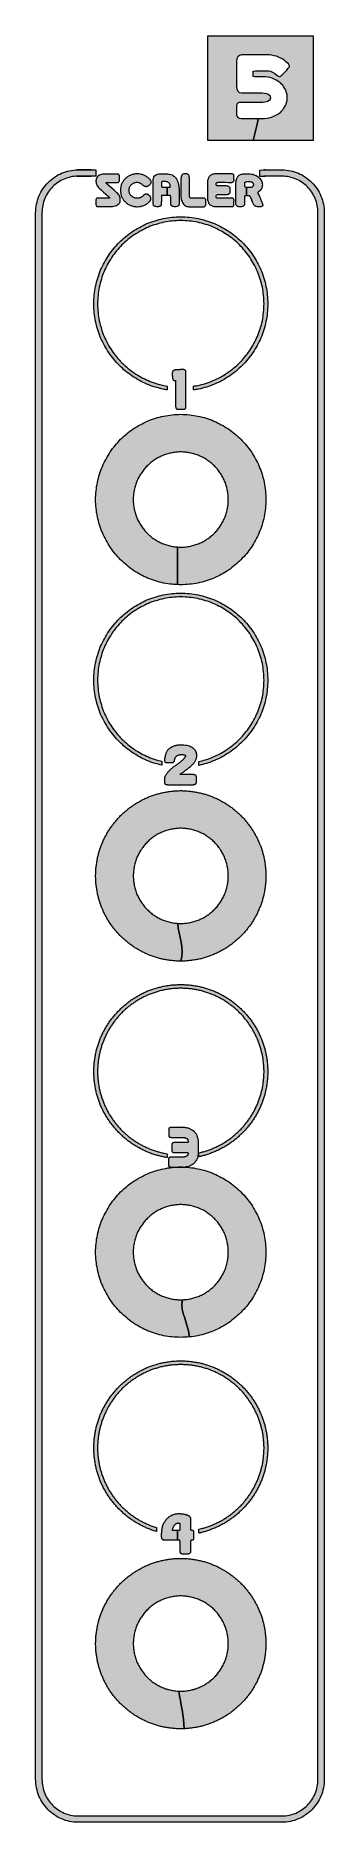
# Model space of a CAD drawing. Header units: millimetres. Extents: x 19 to 38, y -32 to 86.
import ezdxf

# ---------------------------------------------------------------- set-up
doc = ezdxf.new("R2010")
doc.units = ezdxf.units.MM
doc.header["$MEASUREMENT"] = 0
doc.layers.add('Layer 2', color=7, linetype='Continuous', lineweight=0)

# ---------------------------------------------------------------- blocks, each defined once
blk = doc.blocks.new('Block_0')
at = {"layer": 'Layer 2', "transparency": 33554687}
h = blk.add_hatch(color=7, dxfattribs=at)
h.dxf.hatch_style = 2
edge = h.paths.add_edge_path()
edge.add_spline(control_points=[(23.84, 76.53), (23.84, 76.52), (23.83, 76.52), (23.83, 76.52), (23.83, 76.52), (23.82, 76.52), (23.82, 76.52), (23.82, 76.52), (23.81, 76.52), (23.81, 76.51), (23.81, 76.51), (23.81, 76.51), (23.81, 76.51), (23.81, 76.5), (23.81, 76.5), (23.81, 76.49), (23.82, 76.49), (23.82, 76.48), (23.83, 76.47), (23.83, 76.47), (23.84, 76.46), (23.85, 76.45), (23.86, 76.44), (23.87, 76.43), (23.88, 76.42), (23.88, 76.42), (24.04, 76.28), (24.04, 76.28), (24.04, 76.28), (24.21, 76.13), (24.21, 76.13), (24.21, 76.13), (24.38, 75.99), (24.38, 75.99), (24.38, 75.99), (24.54, 75.84), (24.54, 75.84), (24.58, 75.8), (24.61, 75.77), (24.64, 75.73), (24.67, 75.7), (24.69, 75.66), (24.71, 75.62), (24.73, 75.58), (24.74, 75.55), (24.75, 75.51), (24.76, 75.47), (24.76, 75.43), (24.76, 75.39), (24.76, 75.39), (24.76, 75.39), (24.76, 75.39), (24.76, 75.39), (24.76, 75.39), (24.76, 75.39), (24.76, 75.39), (24.76, 75.39), (24.76, 75.39), (24.76, 75.39), (24.76, 75.39), (24.76, 75.39), (24.76, 75.39), (24.76, 75.37), (24.76, 75.37), (24.76, 75.37), (24.76, 75.36), (24.76, 75.36), (24.76, 75.36), (24.76, 75.35), (24.76, 75.35), (24.76, 75.35), (24.76, 75.34), (24.76, 75.34), (24.76, 75.32), (24.76, 75.31), (24.76, 75.3), (24.76, 75.28), (24.75, 75.27), (24.75, 75.26), (24.75, 75.24), (24.74, 75.23), (24.74, 75.22), (24.73, 75.2), (24.73, 75.19), (24.72, 75.18), (24.7, 75.14), (24.67, 75.11), (24.63, 75.08), (24.6, 75.05), (24.56, 75.02), (24.51, 75), (24.46, 74.98), (24.41, 74.96), (24.34, 74.95), (24.28, 74.93), (24.21, 74.92), (24.14, 74.92), (24.14, 74.92), (23.92, 74.92), (23.92, 74.92), (23.92, 74.92), (23.7, 74.92), (23.7, 74.92), (23.7, 74.92), (23.48, 74.92), (23.48, 74.92), (23.48, 74.92), (23.26, 74.92), (23.26, 74.92), (23.26, 74.92), (23.25, 74.92), (23.25, 74.92), (23.25, 74.92), (23.25, 74.92), (23.25, 74.92), (23.25, 74.92), (23.25, 74.92), (23.25, 74.92), (23.25, 74.92), (23.24, 74.92), (23.24, 74.92), (23.23, 74.92), (23.21, 74.92), (23.2, 74.93), (23.18, 74.94), (23.17, 74.95), (23.17, 74.96), (23.16, 74.98), (23.15, 75), (23.15, 75.02), (23.14, 75.04), (23.14, 75.06), (23.14, 75.09), (23.14, 75.09), (23.14, 75.16), (23.14, 75.16), (23.14, 75.16), (23.14, 75.22), (23.14, 75.22), (23.14, 75.22), (23.14, 75.28), (23.14, 75.28), (23.14, 75.28), (23.14, 75.35), (23.14, 75.35), (23.14, 75.37), (23.14, 75.39), (23.15, 75.41), (23.15, 75.42), (23.16, 75.44), (23.16, 75.45), (23.17, 75.46), (23.18, 75.47), (23.2, 75.48), (23.21, 75.48), (23.22, 75.48), (23.24, 75.48), (23.24, 75.48), (23.25, 75.48), (23.25, 75.48), (23.25, 75.48), (23.25, 75.48), (23.25, 75.48), (23.25, 75.48), (23.26, 75.48), (23.26, 75.48), (23.26, 75.48), (23.26, 75.48), (23.26, 75.48), (23.26, 75.48), (23.45, 75.48), (23.45, 75.48), (23.45, 75.48), (23.64, 75.48), (23.64, 75.48), (23.64, 75.48), (23.83, 75.48), (23.83, 75.48), (23.83, 75.48), (24.02, 75.48), (24.02, 75.48), (24.02, 75.48), (24.03, 75.48), (24.03, 75.48), (24.03, 75.49), (24.04, 75.49), (24.04, 75.49), (24.04, 75.49), (24.04, 75.49), (24.04, 75.49), (24.05, 75.5), (24.05, 75.5), (24.05, 75.5), (24.05, 75.51), (24.04, 75.51), (24.04, 75.52), (24.04, 75.53), (24.03, 75.53), (24.02, 75.54), (24.01, 75.55), (24, 75.56), (23.99, 75.57), (23.98, 75.59), (23.96, 75.6), (23.95, 75.61), (23.95, 75.61), (23.8, 75.75), (23.8, 75.75), (23.8, 75.75), (23.65, 75.88), (23.65, 75.88), (23.65, 75.88), (23.5, 76.01), (23.5, 76.01), (23.5, 76.01), (23.36, 76.15), (23.36, 76.15), (23.32, 76.18), (23.29, 76.21), (23.27, 76.25), (23.24, 76.29), (23.22, 76.32), (23.2, 76.36), (23.18, 76.4), (23.17, 76.44), (23.16, 76.48), (23.15, 76.53), (23.14, 76.57), (23.14, 76.62), (23.14, 76.63), (23.14, 76.65), (23.14, 76.66), (23.14, 76.68), (23.15, 76.69), (23.15, 76.71), (23.15, 76.72), (23.16, 76.74), (23.16, 76.75), (23.16, 76.76), (23.17, 76.78), (23.17, 76.79), (23.19, 76.83), (23.21, 76.87), (23.24, 76.91), (23.27, 76.94), (23.3, 76.97), (23.35, 76.99), (23.39, 77.01), (23.44, 77.03), (23.49, 77.05), (23.55, 77.06), (23.61, 77.07), (23.68, 77.07), (23.68, 77.07), (23.91, 77.07), (23.91, 77.07), (23.91, 77.07), (24.13, 77.07), (24.13, 77.07), (24.13, 77.07), (24.35, 77.07), (24.35, 77.07), (24.35, 77.07), (24.58, 77.07), (24.58, 77.07), (24.58, 77.07), (24.58, 77.07), (24.58, 77.07), (24.58, 77.07), (24.58, 77.07), (24.58, 77.07), (24.58, 77.07), (24.59, 77.07), (24.59, 77.07), (24.59, 77.07), (24.59, 77.07), (24.59, 77.07), (24.61, 77.07), (24.62, 77.07), (24.64, 77.07), (24.65, 77.06), (24.66, 77.05), (24.67, 77.04), (24.68, 77.03), (24.69, 77.02), (24.69, 77), (24.7, 76.99), (24.7, 76.97), (24.7, 76.95), (24.7, 76.95), (24.7, 76.94), (24.7, 76.94), (24.7, 76.94), (24.7, 76.94), (24.7, 76.94), (24.7, 76.94), (24.7, 76.93), (24.7, 76.93), (24.7, 76.93), (24.7, 76.93), (24.7, 76.93), (24.7, 76.93), (24.7, 76.87), (24.7, 76.87), (24.7, 76.87), (24.7, 76.81), (24.7, 76.81), (24.7, 76.81), (24.7, 76.75), (24.7, 76.75), (24.7, 76.75), (24.7, 76.69), (24.7, 76.69), (24.7, 76.68), (24.7, 76.68), (24.7, 76.68), (24.7, 76.68), (24.7, 76.67), (24.7, 76.67), (24.7, 76.67), (24.7, 76.67), (24.7, 76.67), (24.7, 76.66), (24.7, 76.66), (24.7, 76.66), (24.7, 76.64), (24.7, 76.62), (24.69, 76.6), (24.69, 76.58), (24.68, 76.57), (24.67, 76.56), (24.66, 76.55), (24.65, 76.54), (24.63, 76.53), (24.62, 76.53), (24.6, 76.53), (24.58, 76.53), (24.58, 76.53), (24.39, 76.53), (24.39, 76.53), (24.39, 76.53), (24.21, 76.53), (24.21, 76.53), (24.21, 76.53), (24.03, 76.53), (24.03, 76.53), (24.03, 76.53), (23.84, 76.53), (23.84, 76.53)], knot_values=[0, 0, 0, 0, 1, 1, 1, 2, 2, 2, 3, 3, 3, 4, 4, 4, 5, 5, 5, 6, 6, 6, 7, 7, 7, 8, 8, 8, 9, 9, 9, 10, 10, 10, 11, 11, 11, 12, 12, 12, 13, 13, 13, 14, 14, 14, 15, 15, 15, 16, 16, 16, 17, 17, 17, 18, 18, 18, 19, 19, 19, 20, 20, 20, 21, 21, 21, 22, 22, 22, 23, 23, 23, 24, 24, 24, 25, 25, 25, 26, 26, 26, 27, 27, 27, 28, 28, 28, 29, 29, 29, 30, 30, 30, 31, 31, 31, 32, 32, 32, 33, 33, 33, 34, 34, 34, 35, 35, 35, 36, 36, 36, 37, 37, 37, 38, 38, 38, 39, 39, 39, 40, 40, 40, 41, 41, 41, 42, 42, 42, 43, 43, 43, 44, 44, 44, 45, 45, 45, 46, 46, 46, 47, 47, 47, 48, 48, 48, 49, 49, 49, 50, 50, 50, 51, 51, 51, 52, 52, 52, 53, 53, 53, 54, 54, 54, 55, 55, 55, 56, 56, 56, 57, 57, 57, 58, 58, 58, 59, 59, 59, 60, 60, 60, 61, 61, 61, 62, 62, 62, 63, 63, 63, 64, 64, 64, 65, 65, 65, 66, 66, 66, 67, 67, 67, 68, 68, 68, 69, 69, 69, 70, 70, 70, 71, 71, 71, 72, 72, 72, 73, 73, 73, 74, 74, 74, 75, 75, 75, 76, 76, 76, 77, 77, 77, 78, 78, 78, 79, 79, 79, 80, 80, 80, 81, 81, 81, 82, 82, 82, 83, 83, 83, 84, 84, 84, 85, 85, 85, 86, 86, 86, 87, 87, 87, 88, 88, 88, 89, 89, 89, 90, 90, 90, 91, 91, 91, 92, 92, 92, 93, 93, 93, 94, 94, 94, 95, 95, 95, 96, 96, 96, 97, 97, 97, 98, 98, 98, 99, 99, 99, 100, 100, 100, 101, 101, 101, 102, 102, 102, 103, 103, 103, 104, 104, 104, 105, 105, 105, 106, 106, 106, 107, 107, 107, 108, 108, 108, 109, 109, 109, 110, 110, 110, 111, 111, 111, 112, 112, 112, 113, 113, 113, 114, 114, 114, 115, 115, 115, 116, 116, 116, 116], degree=3, periodic=0)
h = blk.add_hatch(color=7, dxfattribs=at)
h.dxf.hatch_style = 2
edge = h.paths.add_edge_path()
edge.add_spline(control_points=[(26.73, 75.28), (26.72, 75.28), (26.72, 75.27), (26.71, 75.27), (26.71, 75.26), (26.7, 75.26), (26.7, 75.25), (26.69, 75.25), (26.69, 75.24), (26.69, 75.24), (26.68, 75.24), (26.68, 75.23), (26.68, 75.23), (26.62, 75.18), (26.57, 75.13), (26.51, 75.09), (26.45, 75.05), (26.38, 75.02), (26.32, 74.99), (26.25, 74.97), (26.18, 74.95), (26.11, 74.93), (26.04, 74.92), (25.96, 74.91), (25.89, 74.91), (25.81, 74.91), (25.73, 74.92), (25.66, 74.93), (25.59, 74.95), (25.52, 74.97), (25.46, 74.99), (25.39, 75.02), (25.33, 75.05), (25.27, 75.09), (25.21, 75.13), (25.15, 75.18), (25.1, 75.23), (25.04, 75.28), (24.99, 75.34), (24.95, 75.4), (24.91, 75.46), (24.88, 75.52), (24.85, 75.58), (24.82, 75.65), (24.8, 75.72), (24.79, 75.79), (24.78, 75.85), (24.77, 75.93), (24.77, 76), (24.77, 76.08), (24.78, 76.15), (24.79, 76.22), (24.8, 76.29), (24.82, 76.36), (24.85, 76.42), (24.88, 76.49), (24.91, 76.55), (24.95, 76.61), (24.99, 76.67), (25.04, 76.72), (25.1, 76.77), (25.15, 76.83), (25.21, 76.87), (25.27, 76.91), (25.33, 76.95), (25.39, 76.99), (25.46, 77.01), (25.52, 77.04), (25.59, 77.06), (25.66, 77.07), (25.73, 77.09), (25.81, 77.09), (25.89, 77.09), (25.96, 77.09), (26.04, 77.09), (26.11, 77.07), (26.18, 77.06), (26.25, 77.04), (26.32, 77.01), (26.38, 76.99), (26.45, 76.95), (26.51, 76.91), (26.57, 76.87), (26.63, 76.82), (26.69, 76.77), (26.71, 76.75), (26.73, 76.73), (26.74, 76.71), (26.76, 76.69), (26.77, 76.67), (26.78, 76.66), (26.79, 76.64), (26.8, 76.62), (26.81, 76.6), (26.81, 76.58), (26.82, 76.57), (26.82, 76.55), (26.82, 76.53), (26.81, 76.52), (26.81, 76.51), (26.81, 76.49), (26.8, 76.48), (26.8, 76.47), (26.79, 76.45), (26.78, 76.44), (26.77, 76.43), (26.76, 76.42), (26.75, 76.4), (26.74, 76.39), (26.74, 76.39), (26.72, 76.38), (26.72, 76.38), (26.72, 76.38), (26.7, 76.36), (26.7, 76.36), (26.7, 76.36), (26.68, 76.35), (26.68, 76.35), (26.68, 76.35), (26.66, 76.33), (26.66, 76.33), (26.64, 76.32), (26.63, 76.31), (26.61, 76.3), (26.6, 76.29), (26.58, 76.29), (26.56, 76.28), (26.55, 76.28), (26.53, 76.27), (26.52, 76.27), (26.5, 76.27), (26.49, 76.26), (26.47, 76.26), (26.45, 76.26), (26.44, 76.27), (26.42, 76.27), (26.4, 76.27), (26.39, 76.28), (26.37, 76.28), (26.36, 76.29), (26.34, 76.3), (26.33, 76.31), (26.31, 76.32), (26.3, 76.33), (26.28, 76.34), (26.24, 76.37), (26.21, 76.4), (26.17, 76.43), (26.13, 76.45), (26.1, 76.47), (26.07, 76.49), (26.03, 76.5), (26, 76.52), (25.97, 76.52), (25.94, 76.53), (25.91, 76.54), (25.89, 76.54), (25.85, 76.54), (25.81, 76.53), (25.78, 76.53), (25.74, 76.52), (25.71, 76.51), (25.68, 76.5), (25.65, 76.48), (25.62, 76.47), (25.59, 76.45), (25.56, 76.43), (25.53, 76.41), (25.5, 76.38), (25.48, 76.35), (25.45, 76.33), (25.43, 76.3), (25.41, 76.27), (25.4, 76.24), (25.38, 76.21), (25.37, 76.18), (25.36, 76.14), (25.35, 76.11), (25.35, 76.07), (25.34, 76.04), (25.34, 76), (25.34, 75.97), (25.35, 75.93), (25.35, 75.9), (25.36, 75.86), (25.37, 75.83), (25.38, 75.8), (25.4, 75.77), (25.41, 75.74), (25.43, 75.71), (25.45, 75.68), (25.48, 75.65), (25.5, 75.63), (25.53, 75.6), (25.56, 75.58), (25.59, 75.56), (25.62, 75.54), (25.65, 75.52), (25.68, 75.51), (25.71, 75.5), (25.74, 75.49), (25.78, 75.48), (25.81, 75.48), (25.85, 75.47), (25.89, 75.47), (25.92, 75.47), (25.96, 75.48), (26, 75.48), (26.03, 75.49), (26.06, 75.5), (26.1, 75.51), (26.13, 75.53), (26.16, 75.54), (26.19, 75.57), (26.22, 75.59), (26.25, 75.61), (26.28, 75.64), (26.28, 75.64), (26.28, 75.64), (26.28, 75.64), (26.29, 75.64), (26.29, 75.65), (26.29, 75.65), (26.3, 75.65), (26.3, 75.66), (26.3, 75.66), (26.31, 75.66), (26.31, 75.67), (26.32, 75.67), (26.33, 75.69), (26.34, 75.7), (26.35, 75.7), (26.37, 75.71), (26.38, 75.72), (26.39, 75.73), (26.41, 75.73), (26.42, 75.74), (26.44, 75.74), (26.45, 75.74), (26.46, 75.74), (26.48, 75.74), (26.49, 75.74), (26.51, 75.74), (26.52, 75.74), (26.54, 75.74), (26.55, 75.73), (26.57, 75.73), (26.58, 75.72), (26.6, 75.72), (26.61, 75.71), (26.63, 75.7), (26.64, 75.69), (26.66, 75.68), (26.66, 75.68), (26.68, 75.66), (26.68, 75.66), (26.68, 75.66), (26.7, 75.64), (26.7, 75.64), (26.7, 75.64), (26.72, 75.63), (26.72, 75.63), (26.72, 75.63), (26.74, 75.61), (26.74, 75.61), (26.75, 75.6), (26.76, 75.59), (26.77, 75.57), (26.77, 75.56), (26.78, 75.55), (26.79, 75.54), (26.79, 75.52), (26.8, 75.51), (26.8, 75.5), (26.8, 75.49), (26.8, 75.47), (26.8, 75.46), (26.8, 75.45), (26.8, 75.43), (26.8, 75.42), (26.8, 75.4), (26.79, 75.39), (26.78, 75.37), (26.78, 75.36), (26.77, 75.35), (26.76, 75.33), (26.75, 75.32), (26.74, 75.3), (26.73, 75.28)], knot_values=[0, 0, 0, 0, 1, 1, 1, 2, 2, 2, 3, 3, 3, 4, 4, 4, 5, 5, 5, 6, 6, 6, 7, 7, 7, 8, 8, 8, 9, 9, 9, 10, 10, 10, 11, 11, 11, 12, 12, 12, 13, 13, 13, 14, 14, 14, 15, 15, 15, 16, 16, 16, 17, 17, 17, 18, 18, 18, 19, 19, 19, 20, 20, 20, 21, 21, 21, 22, 22, 22, 23, 23, 23, 24, 24, 24, 25, 25, 25, 26, 26, 26, 27, 27, 27, 28, 28, 28, 29, 29, 29, 30, 30, 30, 31, 31, 31, 32, 32, 32, 33, 33, 33, 34, 34, 34, 35, 35, 35, 36, 36, 36, 37, 37, 37, 38, 38, 38, 39, 39, 39, 40, 40, 40, 41, 41, 41, 42, 42, 42, 43, 43, 43, 44, 44, 44, 45, 45, 45, 46, 46, 46, 47, 47, 47, 48, 48, 48, 49, 49, 49, 50, 50, 50, 51, 51, 51, 52, 52, 52, 53, 53, 53, 54, 54, 54, 55, 55, 55, 56, 56, 56, 57, 57, 57, 58, 58, 58, 59, 59, 59, 60, 60, 60, 61, 61, 61, 62, 62, 62, 63, 63, 63, 64, 64, 64, 65, 65, 65, 66, 66, 66, 67, 67, 67, 68, 68, 68, 69, 69, 69, 70, 70, 70, 71, 71, 71, 72, 72, 72, 73, 73, 73, 74, 74, 74, 75, 75, 75, 76, 76, 76, 77, 77, 77, 78, 78, 78, 79, 79, 79, 80, 80, 80, 81, 81, 81, 82, 82, 82, 83, 83, 83, 84, 84, 84, 85, 85, 85, 86, 86, 86, 87, 87, 87, 88, 88, 88, 89, 89, 89, 90, 90, 90, 91, 91, 91, 92, 92, 92, 93, 93, 93, 94, 94, 94, 95, 95, 95, 96, 96, 96, 96], degree=3, periodic=0)
h = blk.add_hatch(color=7, dxfattribs=at)
h.dxf.hatch_style = 2
edge = h.paths.add_edge_path()
edge.add_spline(control_points=[(28.66, 76.18), (28.65, 76.26), (28.64, 76.34), (28.63, 76.41), (28.61, 76.49), (28.59, 76.55), (28.57, 76.62), (28.54, 76.68), (28.52, 76.73), (28.49, 76.78), (28.45, 76.83), (28.41, 76.88), (28.36, 76.92), (28.32, 76.96), (28.26, 76.99), (28.2, 77.02), (28.15, 77.04), (28.08, 77.06), (28.01, 77.07), (27.94, 77.09), (27.87, 77.09), (27.78, 77.09), (27.78, 77.09), (27.78, 77.09), (27.78, 77.09), (27.78, 77.09), (27.77, 77.09), (27.77, 77.09), (27.77, 77.09), (27.77, 77.09), (27.77, 77.09), (27.77, 77.09), (27.76, 77.09), (27.76, 77.09), (27.76, 77.09), (27.65, 77.09), (27.65, 77.09), (27.65, 77.09), (27.55, 77.09), (27.55, 77.09), (27.55, 77.09), (27.44, 77.09), (27.44, 77.09), (27.44, 77.09), (27.33, 77.09), (27.33, 77.09), (27.27, 77.09), (27.21, 77.07), (27.16, 77.05), (27.11, 77.03), (27.07, 77), (27.04, 76.96), (27.01, 76.92), (26.98, 76.87), (26.96, 76.81), (26.95, 76.75), (26.94, 76.68), (26.94, 76.61), (26.94, 76.61), (26.94, 76.39), (26.94, 76.39), (26.94, 76.39), (26.94, 76.18), (26.94, 76.18), (26.94, 76.18), (26.94, 75.96), (26.94, 75.96), (26.94, 75.96), (26.94, 75.75), (26.94, 75.75), (26.94, 75.75), (26.94, 75.75), (26.94, 75.75), (26.94, 75.75), (26.94, 75.75), (26.94, 75.75), (26.94, 75.75), (26.94, 75.75), (26.94, 75.75), (26.94, 75.75), (26.94, 75.75), (26.94, 75.75), (26.94, 75.75), (26.94, 75.64), (26.94, 75.64), (26.94, 75.64), (26.94, 75.53), (26.94, 75.53), (26.94, 75.53), (26.94, 75.42), (26.94, 75.42), (26.94, 75.42), (26.94, 75.31), (26.94, 75.31), (26.94, 75.31), (26.94, 75.26), (26.94, 75.26), (26.94, 75.26), (26.94, 75.22), (26.94, 75.22), (26.94, 75.22), (26.94, 75.17), (26.94, 75.17), (26.94, 75.17), (26.94, 75.13), (26.94, 75.13), (26.94, 75.13), (26.94, 75.13), (26.94, 75.13), (26.94, 75.13), (26.94, 75.13), (26.94, 75.13), (26.94, 75.13), (26.94, 75.12), (26.94, 75.12), (26.94, 75.12), (26.94, 75.12), (26.94, 75.12), (26.94, 75.09), (26.95, 75.06), (26.96, 75.03), (26.97, 75.01), (26.98, 74.98), (27, 74.97), (27.02, 74.95), (27.05, 74.94), (27.08, 74.93), (27.11, 74.92), (27.15, 74.91), (27.19, 74.91), (27.19, 74.91), (27.22, 74.91), (27.22, 74.91), (27.22, 74.91), (27.24, 74.91), (27.24, 74.91), (27.24, 74.91), (27.26, 74.91), (27.26, 74.91), (27.26, 74.91), (27.29, 74.91), (27.29, 74.91), (27.29, 74.91), (27.3, 74.91), (27.3, 74.91), (27.3, 74.91), (27.31, 74.91), (27.31, 74.91), (27.31, 74.91), (27.32, 74.91), (27.32, 74.92), (27.32, 74.92), (27.33, 74.92), (27.33, 74.92), (27.33, 74.92), (27.33, 74.92), (27.33, 74.92), (27.33, 74.92), (27.33, 74.92), (27.33, 74.92), (27.33, 74.92), (27.33, 74.92), (27.33, 74.92), (27.33, 74.92), (27.33, 74.92), (27.33, 74.92), (27.36, 74.92), (27.38, 74.93), (27.4, 74.94), (27.42, 74.95), (27.44, 74.96), (27.45, 74.98), (27.47, 74.99), (27.48, 75.01), (27.48, 75.03), (27.49, 75.06), (27.49, 75.08), (27.49, 75.11), (27.49, 75.11), (27.49, 75.13), (27.49, 75.13), (27.49, 75.13), (27.49, 75.15), (27.49, 75.15), (27.49, 75.15), (27.49, 75.18), (27.49, 75.18), (27.49, 75.18), (27.49, 75.2), (27.49, 75.2), (27.49, 75.21), (27.49, 75.21), (27.49, 75.22), (27.5, 75.22), (27.5, 75.23), (27.5, 75.24), (27.5, 75.24), (27.5, 75.25), (27.5, 75.25), (27.5, 75.26), (27.5, 75.27), (27.5, 75.27), (27.5, 75.27), (27.5, 75.34), (27.5, 75.34), (27.5, 75.34), (27.5, 75.41), (27.5, 75.41), (27.5, 75.41), (27.5, 75.47), (27.5, 75.47), (27.5, 75.47), (27.5, 75.54), (27.5, 75.54), (27.5, 75.56), (27.5, 75.57), (27.5, 75.59), (27.5, 75.6), (27.5, 75.61), (27.5, 75.62), (27.51, 75.63), (27.51, 75.64), (27.51, 75.65), (27.52, 75.65), (27.52, 75.65), (27.53, 75.65), (27.53, 75.65), (27.67, 75.65), (27.67, 75.65), (27.67, 75.65), (27.81, 75.65), (27.81, 75.65), (27.81, 75.65), (27.87, 75.65), (27.87, 75.65), (27.87, 75.83), (27.87, 76.01), (27.87, 76.21), (27.87, 76.21), (27.81, 76.21), (27.81, 76.21), (27.81, 76.21), (27.7, 76.21), (27.7, 76.21), (27.7, 76.21), (27.58, 76.21), (27.58, 76.21), (27.57, 76.21), (27.56, 76.21), (27.55, 76.22), (27.53, 76.22), (27.53, 76.23), (27.52, 76.24), (27.51, 76.24), (27.51, 76.25), (27.5, 76.27), (27.5, 76.28), (27.5, 76.29), (27.5, 76.31), (27.5, 76.31), (27.5, 76.34), (27.5, 76.34), (27.5, 76.34), (27.5, 76.36), (27.5, 76.36), (27.5, 76.36), (27.5, 76.39), (27.5, 76.39), (27.5, 76.39), (27.5, 76.42), (27.5, 76.42), (27.5, 76.42), (27.5, 76.42), (27.5, 76.42), (27.5, 76.42), (27.5, 76.43), (27.5, 76.43), (27.5, 76.43), (27.5, 76.43), (27.5, 76.43), (27.5, 76.43), (27.5, 76.43), (27.5, 76.43), (27.5, 76.46), (27.5, 76.48), (27.5, 76.5), (27.5, 76.51), (27.51, 76.53), (27.51, 76.54), (27.52, 76.55), (27.52, 76.56), (27.53, 76.57), (27.54, 76.58), (27.55, 76.58), (27.56, 76.58), (27.56, 76.58), (27.61, 76.58), (27.61, 76.58), (27.61, 76.58), (27.66, 76.58), (27.66, 76.58), (27.66, 76.58), (27.71, 76.58), (27.71, 76.58), (27.71, 76.58), (27.76, 76.58), (27.76, 76.58), (27.81, 76.58), (27.85, 76.57), (27.89, 76.56), (27.93, 76.54), (27.96, 76.52), (27.99, 76.5), (28.02, 76.47), (28.04, 76.44), (28.05, 76.4), (28.07, 76.37), (28.08, 76.33), (28.08, 76.28), (28.08, 76.28), (28.08, 76.27), (28.08, 76.27), (28.08, 76.27), (28.08, 76.27), (28.08, 76.27), (28.08, 76.27), (28.09, 76.27), (28.09, 76.26), (28.09, 76.26), (28.09, 76.26), (28.09, 76.26), (28.09, 76.25), (28.08, 76.25), (28.08, 76.24), (28.08, 76.24), (28.08, 76.23), (28.08, 76.23), (28.07, 76.22), (28.07, 76.22), (28.06, 76.22), (28.06, 76.21), (28.05, 76.21), (28.05, 76.21), (28.05, 76.21), (27.93, 76.21), (27.93, 76.21), (27.93, 76.21), (27.87, 76.21), (27.87, 76.21), (27.87, 76.01), (27.87, 75.83), (27.87, 75.65), (27.87, 75.65), (27.94, 75.65), (27.94, 75.65), (27.94, 75.65), (28.08, 75.65), (28.08, 75.65), (28.09, 75.65), (28.09, 75.65), (28.1, 75.64), (28.1, 75.64), (28.1, 75.63), (28.11, 75.62), (28.11, 75.61), (28.11, 75.6), (28.11, 75.59), (28.11, 75.57), (28.12, 75.55), (28.12, 75.54), (28.12, 75.54), (28.12, 75.43), (28.12, 75.43), (28.12, 75.43), (28.12, 75.33), (28.12, 75.33), (28.12, 75.33), (28.12, 75.23), (28.12, 75.23), (28.12, 75.23), (28.12, 75.13), (28.12, 75.13), (28.12, 75.09), (28.12, 75.06), (28.13, 75.04), (28.14, 75.01), (28.16, 74.99), (28.18, 74.97), (28.2, 74.95), (28.23, 74.94), (28.26, 74.93), (28.29, 74.92), (28.33, 74.91), (28.37, 74.91), (28.37, 74.91), (28.39, 74.91), (28.39, 74.91), (28.39, 74.91), (28.42, 74.91), (28.42, 74.91), (28.42, 74.91), (28.44, 74.91), (28.44, 74.91), (28.44, 74.91), (28.46, 74.91), (28.46, 74.91), (28.5, 74.91), (28.53, 74.92), (28.55, 74.93), (28.58, 74.94), (28.6, 74.95), (28.62, 74.96), (28.64, 74.98), (28.65, 75), (28.66, 75.03), (28.67, 75.05), (28.67, 75.08), (28.67, 75.11), (28.67, 75.11), (28.67, 75.29), (28.67, 75.29), (28.67, 75.29), (28.67, 75.48), (28.67, 75.48), (28.67, 75.48), (28.67, 75.67), (28.67, 75.67), (28.67, 75.67), (28.67, 75.85), (28.67, 75.85), (28.67, 75.86), (28.67, 75.86), (28.67, 75.87), (28.67, 75.87), (28.67, 75.87), (28.67, 75.88), (28.67, 75.88), (28.67, 75.89), (28.67, 75.89), (28.67, 75.89), (28.67, 75.9), (28.67, 75.9), (28.67, 76), (28.67, 76.09), (28.66, 76.18)], knot_values=[0, 0, 0, 0, 1, 1, 1, 2, 2, 2, 3, 3, 3, 4, 4, 4, 5, 5, 5, 6, 6, 6, 7, 7, 7, 8, 8, 8, 9, 9, 9, 10, 10, 10, 11, 11, 11, 12, 12, 12, 13, 13, 13, 14, 14, 14, 15, 15, 15, 16, 16, 16, 17, 17, 17, 18, 18, 18, 19, 19, 19, 20, 20, 20, 21, 21, 21, 22, 22, 22, 23, 23, 23, 24, 24, 24, 25, 25, 25, 26, 26, 26, 27, 27, 27, 28, 28, 28, 29, 29, 29, 30, 30, 30, 31, 31, 31, 32, 32, 32, 33, 33, 33, 34, 34, 34, 35, 35, 35, 36, 36, 36, 37, 37, 37, 38, 38, 38, 39, 39, 39, 40, 40, 40, 41, 41, 41, 42, 42, 42, 43, 43, 43, 44, 44, 44, 45, 45, 45, 46, 46, 46, 47, 47, 47, 48, 48, 48, 49, 49, 49, 50, 50, 50, 51, 51, 51, 52, 52, 52, 53, 53, 53, 54, 54, 54, 55, 55, 55, 56, 56, 56, 57, 57, 57, 58, 58, 58, 59, 59, 59, 60, 60, 60, 61, 61, 61, 62, 62, 62, 63, 63, 63, 64, 64, 64, 65, 65, 65, 66, 66, 66, 67, 67, 67, 68, 68, 68, 69, 69, 69, 70, 70, 70, 71, 71, 71, 72, 72, 72, 73, 73, 73, 74, 74, 74, 75, 75, 75, 76, 76, 76, 77, 77, 77, 78, 78, 78, 79, 79, 79, 80, 80, 80, 81, 81, 81, 82, 82, 82, 83, 83, 83, 84, 84, 84, 85, 85, 85, 86, 86, 86, 87, 87, 87, 88, 88, 88, 89, 89, 89, 90, 90, 90, 91, 91, 91, 92, 92, 92, 93, 93, 93, 94, 94, 94, 95, 95, 95, 96, 96, 96, 97, 97, 97, 98, 98, 98, 99, 99, 99, 100, 100, 100, 101, 101, 101, 102, 102, 102, 103, 103, 103, 104, 104, 104, 105, 105, 105, 106, 106, 106, 107, 107, 107, 108, 108, 108, 109, 109, 109, 110, 110, 110, 111, 111, 111, 112, 112, 112, 113, 113, 113, 114, 114, 114, 115, 115, 115, 116, 116, 116, 117, 117, 117, 118, 118, 118, 119, 119, 119, 120, 120, 120, 121, 121, 121, 122, 122, 122, 123, 123, 123, 124, 124, 124, 125, 125, 125, 126, 126, 126, 127, 127, 127, 128, 128, 128, 129, 129, 129, 130, 130, 130, 131, 131, 131, 132, 132, 132, 133, 133, 133, 134, 134, 134, 135, 135, 135, 136, 136, 136, 137, 137, 137, 138, 138, 138, 139, 139, 139, 140, 140, 140, 141, 141, 141, 142, 142, 142, 143, 143, 143, 144, 144, 144, 145, 145, 145, 146, 146, 146, 147, 147, 147, 148, 148, 148, 148], degree=3, periodic=0)
h = blk.add_hatch(color=7, dxfattribs=at)
h.dxf.hatch_style = 2
edge = h.paths.add_edge_path()
edge.add_spline(control_points=[(30.28, 74.91), (30.28, 74.91), (30.04, 74.91), (30.04, 74.91), (30.04, 74.91), (29.8, 74.91), (29.8, 74.91), (29.8, 74.91), (29.56, 74.91), (29.56, 74.91), (29.56, 74.91), (29.32, 74.91), (29.32, 74.91), (29.23, 74.92), (29.16, 74.94), (29.09, 74.98), (29.02, 75.02), (28.97, 75.07), (28.92, 75.14), (28.88, 75.21), (28.85, 75.29), (28.82, 75.39), (28.8, 75.49), (28.79, 75.61), (28.79, 75.74), (28.79, 75.74), (28.79, 75.98), (28.79, 75.98), (28.79, 75.98), (28.79, 76.22), (28.79, 76.22), (28.79, 76.22), (28.79, 76.47), (28.79, 76.47), (28.79, 76.47), (28.79, 76.71), (28.79, 76.71), (28.79, 76.78), (28.8, 76.83), (28.81, 76.88), (28.82, 76.93), (28.83, 76.97), (28.85, 77), (28.87, 77.03), (28.9, 77.06), (28.93, 77.07), (28.96, 77.09), (29, 77.1), (29.04, 77.1), (29.04, 77.1), (29.06, 77.1), (29.06, 77.1), (29.06, 77.1), (29.09, 77.1), (29.09, 77.1), (29.09, 77.1), (29.12, 77.1), (29.12, 77.1), (29.12, 77.1), (29.15, 77.1), (29.15, 77.1), (29.18, 77.1), (29.22, 77.09), (29.24, 77.07), (29.27, 77.06), (29.29, 77.04), (29.31, 77.01), (29.33, 76.98), (29.34, 76.94), (29.35, 76.9), (29.36, 76.85), (29.37, 76.8), (29.37, 76.74), (29.37, 76.74), (29.37, 76.46), (29.37, 76.46), (29.37, 76.46), (29.37, 76.19), (29.37, 76.19), (29.37, 76.19), (29.37, 75.92), (29.37, 75.92), (29.37, 75.92), (29.37, 75.64), (29.37, 75.64), (29.37, 75.61), (29.37, 75.59), (29.37, 75.57), (29.38, 75.55), (29.38, 75.53), (29.39, 75.52), (29.4, 75.5), (29.42, 75.49), (29.43, 75.49), (29.44, 75.48), (29.46, 75.48), (29.48, 75.48), (29.48, 75.48), (29.68, 75.48), (29.68, 75.48), (29.68, 75.48), (29.88, 75.48), (29.88, 75.48), (29.88, 75.48), (30.08, 75.48), (30.08, 75.48), (30.08, 75.48), (30.28, 75.48), (30.28, 75.48), (30.31, 75.48), (30.33, 75.47), (30.36, 75.47), (30.38, 75.46), (30.4, 75.45), (30.41, 75.44), (30.43, 75.43), (30.44, 75.42), (30.45, 75.4), (30.46, 75.38), (30.46, 75.36), (30.46, 75.34), (30.46, 75.34), (30.46, 75.28), (30.46, 75.28), (30.46, 75.28), (30.46, 75.22), (30.46, 75.22), (30.46, 75.22), (30.46, 75.16), (30.46, 75.16), (30.46, 75.16), (30.46, 75.1), (30.46, 75.1), (30.46, 75.07), (30.46, 75.04), (30.45, 75.02), (30.44, 74.99), (30.43, 74.97), (30.41, 74.96), (30.4, 74.94), (30.38, 74.93), (30.36, 74.92), (30.33, 74.92), (30.31, 74.91), (30.28, 74.91)], knot_values=[0, 0, 0, 0, 1, 1, 1, 2, 2, 2, 3, 3, 3, 4, 4, 4, 5, 5, 5, 6, 6, 6, 7, 7, 7, 8, 8, 8, 9, 9, 9, 10, 10, 10, 11, 11, 11, 12, 12, 12, 13, 13, 13, 14, 14, 14, 15, 15, 15, 16, 16, 16, 17, 17, 17, 18, 18, 18, 19, 19, 19, 20, 20, 20, 21, 21, 21, 22, 22, 22, 23, 23, 23, 24, 24, 24, 25, 25, 25, 26, 26, 26, 27, 27, 27, 28, 28, 28, 29, 29, 29, 30, 30, 30, 31, 31, 31, 32, 32, 32, 33, 33, 33, 34, 34, 34, 35, 35, 35, 36, 36, 36, 37, 37, 37, 38, 38, 38, 39, 39, 39, 40, 40, 40, 41, 41, 41, 42, 42, 42, 43, 43, 43, 44, 44, 44, 45, 45, 45, 46, 46, 46, 47, 47, 47, 48, 48, 48, 48], degree=3, periodic=0)
h = blk.add_hatch(color=7, dxfattribs=at)
h.dxf.hatch_style = 2
edge = h.paths.add_edge_path()
edge.add_spline(control_points=[(30.57, 76.49), (30.57, 76.49), (30.57, 76.49), (30.57, 76.49), (30.56, 76.5), (30.56, 76.5), (30.56, 76.5), (30.56, 76.5), (30.56, 76.51), (30.56, 76.51), (30.56, 76.51), (30.56, 76.52), (30.56, 76.52), (30.56, 76.61), (30.58, 76.69), (30.6, 76.76), (30.62, 76.83), (30.65, 76.89), (30.7, 76.94), (30.75, 76.99), (30.8, 77.02), (30.87, 77.05), (30.94, 77.07), (31.02, 77.09), (31.11, 77.09), (31.11, 77.09), (31.37, 77.09), (31.37, 77.09), (31.37, 77.09), (31.63, 77.09), (31.63, 77.09), (31.63, 77.09), (31.89, 77.09), (31.89, 77.09), (31.89, 77.09), (32.15, 77.09), (32.15, 77.09), (32.16, 77.09), (32.16, 77.09), (32.16, 77.09), (32.16, 77.09), (32.16, 77.09), (32.17, 77.09), (32.17, 77.09), (32.17, 77.09), (32.17, 77.09), (32.17, 77.09), (32.18, 77.09), (32.18, 77.09), (32.2, 77.09), (32.22, 77.09), (32.24, 77.08), (32.26, 77.08), (32.28, 77.07), (32.29, 77.05), (32.3, 77.04), (32.31, 77.02), (32.32, 77.01), (32.32, 76.99), (32.32, 76.96), (32.32, 76.94), (32.32, 76.94), (32.32, 76.88), (32.32, 76.88), (32.32, 76.88), (32.32, 76.83), (32.32, 76.83), (32.32, 76.83), (32.32, 76.78), (32.32, 76.78), (32.32, 76.78), (32.32, 76.73), (32.32, 76.73), (32.33, 76.72), (32.33, 76.72), (32.33, 76.72), (32.33, 76.72), (32.33, 76.72), (32.33, 76.71), (32.33, 76.71), (32.33, 76.71), (32.33, 76.71), (32.33, 76.7), (32.33, 76.7), (32.33, 76.7), (32.33, 76.67), (32.32, 76.65), (32.32, 76.63), (32.31, 76.61), (32.3, 76.59), (32.29, 76.58), (32.27, 76.56), (32.26, 76.55), (32.24, 76.54), (32.22, 76.54), (32.19, 76.53), (32.17, 76.53), (32.17, 76.53), (32.16, 76.53), (32.16, 76.53), (32.16, 76.53), (32.16, 76.53), (32.16, 76.53), (32.16, 76.53), (32.16, 76.53), (32.16, 76.53), (32.16, 76.53), (32.15, 76.53), (32.15, 76.53), (32.15, 76.53), (31.94, 76.53), (31.94, 76.53), (31.94, 76.53), (31.73, 76.54), (31.73, 76.54), (31.73, 76.54), (31.52, 76.54), (31.52, 76.54), (31.52, 76.54), (31.31, 76.54), (31.31, 76.54), (31.29, 76.54), (31.26, 76.54), (31.24, 76.53), (31.22, 76.53), (31.2, 76.52), (31.19, 76.52), (31.17, 76.51), (31.16, 76.5), (31.15, 76.49), (31.15, 76.49), (31.14, 76.48), (31.14, 76.46), (31.14, 76.46), (31.14, 76.44), (31.14, 76.44), (31.14, 76.44), (31.14, 76.43), (31.14, 76.43), (31.14, 76.43), (31.14, 76.41), (31.14, 76.41), (31.14, 76.41), (31.14, 76.39), (31.14, 76.39), (31.14, 76.37), (31.15, 76.36), (31.15, 76.35), (31.16, 76.33), (31.17, 76.32), (31.18, 76.31), (31.19, 76.3), (31.2, 76.3), (31.22, 76.29), (31.24, 76.29), (31.26, 76.29), (31.28, 76.29), (31.28, 76.29), (31.41, 76.29), (31.41, 76.29), (31.41, 76.29), (31.53, 76.29), (31.53, 76.29), (31.53, 76.29), (31.66, 76.29), (31.66, 76.29), (31.66, 76.29), (31.78, 76.29), (31.78, 76.29), (31.78, 76.29), (31.79, 76.29), (31.79, 76.29), (31.79, 76.29), (31.8, 76.29), (31.8, 76.29), (31.8, 76.29), (31.81, 76.29), (31.81, 76.29), (31.81, 76.29), (31.82, 76.29), (31.82, 76.29), (31.86, 76.29), (31.9, 76.28), (31.93, 76.27), (31.96, 76.27), (31.99, 76.25), (32.01, 76.23), (32.03, 76.21), (32.05, 76.19), (32.06, 76.16), (32.07, 76.13), (32.07, 76.1), (32.07, 76.06), (32.07, 76.06), (32.07, 76.04), (32.07, 76.04), (32.07, 76.04), (32.07, 76.01), (32.07, 76.01), (32.07, 76.01), (32.07, 75.98), (32.07, 75.98), (32.07, 75.98), (32.07, 75.95), (32.07, 75.95), (32.07, 75.91), (32.07, 75.88), (32.06, 75.85), (32.05, 75.82), (32.03, 75.8), (32.01, 75.78), (31.99, 75.76), (31.96, 75.75), (31.93, 75.74), (31.9, 75.73), (31.86, 75.72), (31.82, 75.72), (31.82, 75.72), (31.81, 75.72), (31.81, 75.72), (31.81, 75.72), (31.8, 75.72), (31.8, 75.72), (31.8, 75.72), (31.79, 75.72), (31.79, 75.73), (31.79, 75.73), (31.78, 75.73), (31.78, 75.73), (31.78, 75.73), (31.66, 75.73), (31.66, 75.73), (31.66, 75.73), (31.53, 75.73), (31.53, 75.73), (31.53, 75.73), (31.41, 75.73), (31.41, 75.73), (31.41, 75.73), (31.28, 75.73), (31.28, 75.73), (31.26, 75.73), (31.24, 75.72), (31.22, 75.72), (31.2, 75.71), (31.19, 75.71), (31.18, 75.7), (31.17, 75.69), (31.16, 75.68), (31.15, 75.67), (31.15, 75.65), (31.14, 75.64), (31.14, 75.62), (31.14, 75.62), (31.14, 75.6), (31.14, 75.6), (31.14, 75.6), (31.14, 75.59), (31.14, 75.59), (31.14, 75.59), (31.14, 75.57), (31.14, 75.57), (31.14, 75.57), (31.14, 75.55), (31.14, 75.55), (31.14, 75.54), (31.15, 75.53), (31.15, 75.52), (31.16, 75.51), (31.17, 75.5), (31.19, 75.49), (31.2, 75.49), (31.22, 75.48), (31.24, 75.48), (31.26, 75.48), (31.29, 75.48), (31.31, 75.48), (31.31, 75.48), (31.52, 75.48), (31.52, 75.48), (31.52, 75.48), (31.73, 75.48), (31.73, 75.48), (31.73, 75.48), (31.94, 75.48), (31.94, 75.48), (31.94, 75.48), (32.15, 75.48), (32.15, 75.48), (32.15, 75.48), (32.16, 75.48), (32.16, 75.48), (32.16, 75.48), (32.16, 75.48), (32.16, 75.48), (32.16, 75.48), (32.16, 75.48), (32.16, 75.48), (32.16, 75.48), (32.17, 75.48), (32.17, 75.48), (32.19, 75.48), (32.22, 75.48), (32.24, 75.47), (32.26, 75.46), (32.27, 75.45), (32.29, 75.44), (32.3, 75.42), (32.31, 75.41), (32.32, 75.38), (32.32, 75.36), (32.33, 75.34), (32.33, 75.31), (32.33, 75.31), (32.33, 75.31), (32.33, 75.31), (32.33, 75.3), (32.33, 75.3), (32.33, 75.3), (32.33, 75.3), (32.33, 75.29), (32.33, 75.29), (32.33, 75.29), (32.33, 75.29), (32.32, 75.29), (32.32, 75.29), (32.32, 75.23), (32.32, 75.23), (32.32, 75.23), (32.32, 75.18), (32.32, 75.18), (32.32, 75.18), (32.32, 75.13), (32.32, 75.13), (32.32, 75.13), (32.32, 75.08), (32.32, 75.08), (32.32, 75.05), (32.32, 75.03), (32.32, 75.01), (32.31, 74.99), (32.3, 74.97), (32.29, 74.96), (32.28, 74.95), (32.26, 74.94), (32.24, 74.93), (32.22, 74.92), (32.2, 74.92), (32.18, 74.92), (32.18, 74.92), (32.17, 74.92), (32.17, 74.92), (32.17, 74.92), (32.17, 74.92), (32.17, 74.92), (32.16, 74.92), (32.16, 74.92), (32.16, 74.92), (32.16, 74.92), (32.16, 74.92), (32.15, 74.92), (32.15, 74.92), (31.89, 74.92), (31.89, 74.92), (31.89, 74.92), (31.63, 74.92), (31.63, 74.92), (31.63, 74.92), (31.37, 74.92), (31.37, 74.92), (31.37, 74.92), (31.11, 74.92), (31.11, 74.92), (31.02, 74.92), (30.94, 74.94), (30.87, 74.96), (30.8, 74.99), (30.75, 75.03), (30.7, 75.07), (30.65, 75.12), (30.62, 75.18), (30.6, 75.25), (30.58, 75.32), (30.56, 75.4), (30.56, 75.49), (30.56, 75.5), (30.56, 75.5), (30.56, 75.5), (30.56, 75.51), (30.56, 75.51), (30.56, 75.51), (30.56, 75.51), (30.56, 75.52), (30.57, 75.52), (30.57, 75.52), (30.57, 75.52), (30.57, 75.53), (30.57, 75.53), (30.57, 75.77), (30.57, 75.77), (30.57, 75.77), (30.57, 76.01), (30.57, 76.01), (30.57, 76.01), (30.57, 76.25), (30.57, 76.25), (30.57, 76.25), (30.57, 76.49), (30.57, 76.49)], knot_values=[0, 0, 0, 0, 1, 1, 1, 2, 2, 2, 3, 3, 3, 4, 4, 4, 5, 5, 5, 6, 6, 6, 7, 7, 7, 8, 8, 8, 9, 9, 9, 10, 10, 10, 11, 11, 11, 12, 12, 12, 13, 13, 13, 14, 14, 14, 15, 15, 15, 16, 16, 16, 17, 17, 17, 18, 18, 18, 19, 19, 19, 20, 20, 20, 21, 21, 21, 22, 22, 22, 23, 23, 23, 24, 24, 24, 25, 25, 25, 26, 26, 26, 27, 27, 27, 28, 28, 28, 29, 29, 29, 30, 30, 30, 31, 31, 31, 32, 32, 32, 33, 33, 33, 34, 34, 34, 35, 35, 35, 36, 36, 36, 37, 37, 37, 38, 38, 38, 39, 39, 39, 40, 40, 40, 41, 41, 41, 42, 42, 42, 43, 43, 43, 44, 44, 44, 45, 45, 45, 46, 46, 46, 47, 47, 47, 48, 48, 48, 49, 49, 49, 50, 50, 50, 51, 51, 51, 52, 52, 52, 53, 53, 53, 54, 54, 54, 55, 55, 55, 56, 56, 56, 57, 57, 57, 58, 58, 58, 59, 59, 59, 60, 60, 60, 61, 61, 61, 62, 62, 62, 63, 63, 63, 64, 64, 64, 65, 65, 65, 66, 66, 66, 67, 67, 67, 68, 68, 68, 69, 69, 69, 70, 70, 70, 71, 71, 71, 72, 72, 72, 73, 73, 73, 74, 74, 74, 75, 75, 75, 76, 76, 76, 77, 77, 77, 78, 78, 78, 79, 79, 79, 80, 80, 80, 81, 81, 81, 82, 82, 82, 83, 83, 83, 84, 84, 84, 85, 85, 85, 86, 86, 86, 87, 87, 87, 88, 88, 88, 89, 89, 89, 90, 90, 90, 91, 91, 91, 92, 92, 92, 93, 93, 93, 94, 94, 94, 95, 95, 95, 96, 96, 96, 97, 97, 97, 98, 98, 98, 99, 99, 99, 100, 100, 100, 101, 101, 101, 102, 102, 102, 103, 103, 103, 104, 104, 104, 105, 105, 105, 106, 106, 106, 107, 107, 107, 108, 108, 108, 109, 109, 109, 110, 110, 110, 111, 111, 111, 112, 112, 112, 113, 113, 113, 114, 114, 114, 115, 115, 115, 116, 116, 116, 117, 117, 117, 118, 118, 118, 119, 119, 119, 120, 120, 120, 121, 121, 121, 122, 122, 122, 123, 123, 123, 124, 124, 124, 125, 125, 125, 126, 126, 126, 127, 127, 127, 128, 128, 128, 129, 129, 129, 130, 130, 130, 131, 131, 131, 132, 132, 132, 133, 133, 133, 134, 134, 134, 135, 135, 135, 136, 136, 136, 136], degree=3, periodic=0)
h = blk.add_hatch(color=7, dxfattribs=at)
h.dxf.hatch_style = 2
edge = h.paths.add_edge_path()
edge.add_spline(control_points=[(33.63, 76.34), (33.63, 76.33), (33.63, 76.32), (33.62, 76.31), (33.62, 76.3), (33.61, 76.29), (33.61, 76.29), (33.6, 76.28), (33.59, 76.27), (33.58, 76.26), (33.57, 76.25), (33.56, 76.25), (33.55, 76.24), (33.54, 76.24), (33.52, 76.23), (33.51, 76.22), (33.49, 76.22), (33.48, 76.22), (33.46, 76.21), (33.45, 76.21), (33.43, 76.21), (33.41, 76.2), (33.4, 76.2), (33.4, 76.2), (33.39, 76.2), (33.39, 76.2), (33.38, 76.2), (33.37, 76.2), (33.37, 76.2), (33.36, 76.2), (33.35, 76.2), (33.35, 76.2), (33.34, 76.2), (33.33, 76.2), (33.33, 76.2), (33.3, 76.2), (33.3, 76.2), (33.3, 76.2), (33.26, 76.2), (33.26, 76.2), (33.26, 76.2), (33.22, 76.2), (33.22, 76.2), (33.22, 76.2), (33.19, 76.2), (33.19, 76.2), (33.16, 76.2), (33.14, 76.21), (33.12, 76.21), (33.1, 76.22), (33.08, 76.22), (33.06, 76.23), (33.05, 76.24), (33.04, 76.25), (33.03, 76.26), (33.03, 76.27), (33.02, 76.28), (33.02, 76.29), (33.02, 76.29), (33.02, 76.33), (33.02, 76.33), (33.02, 76.33), (33.02, 76.37), (33.02, 76.37), (33.02, 76.37), (33.02, 76.41), (33.02, 76.41), (33.02, 76.41), (33.02, 76.45), (33.02, 76.45), (33.02, 76.47), (33.03, 76.48), (33.03, 76.5), (33.04, 76.51), (33.05, 76.52), (33.07, 76.53), (33.08, 76.54), (33.1, 76.55), (33.12, 76.55), (33.14, 76.56), (33.16, 76.56), (33.19, 76.56), (33.19, 76.56), (33.23, 76.56), (33.23, 76.56), (33.23, 76.56), (33.28, 76.56), (33.28, 76.56), (33.28, 76.56), (33.33, 76.56), (33.33, 76.56), (33.33, 76.56), (33.37, 76.56), (33.37, 76.56), (33.39, 76.56), (33.41, 76.56), (33.43, 76.56), (33.45, 76.55), (33.47, 76.55), (33.48, 76.54), (33.5, 76.54), (33.52, 76.53), (33.53, 76.52), (33.55, 76.52), (33.56, 76.51), (33.57, 76.5), (33.58, 76.49), (33.59, 76.48), (33.6, 76.47), (33.61, 76.46), (33.62, 76.45), (33.62, 76.44), (33.63, 76.43), (33.63, 76.42), (33.63, 76.41), (33.64, 76.4), (33.64, 76.39), (33.64, 76.37), (33.64, 76.36), (33.64, 76.35), (33.63, 76.34)], knot_values=[0, 0, 0, 0, 1, 1, 1, 2, 2, 2, 3, 3, 3, 4, 4, 4, 5, 5, 5, 6, 6, 6, 7, 7, 7, 8, 8, 8, 9, 9, 9, 10, 10, 10, 11, 11, 11, 12, 12, 12, 13, 13, 13, 14, 14, 14, 15, 15, 15, 16, 16, 16, 17, 17, 17, 18, 18, 18, 19, 19, 19, 20, 20, 20, 21, 21, 21, 22, 22, 22, 23, 23, 23, 24, 24, 24, 25, 25, 25, 26, 26, 26, 27, 27, 27, 28, 28, 28, 29, 29, 29, 30, 30, 30, 31, 31, 31, 32, 32, 32, 33, 33, 33, 34, 34, 34, 35, 35, 35, 36, 36, 36, 37, 37, 37, 38, 38, 38, 39, 39, 39, 40, 40, 40, 40], degree=3, periodic=0)
edge = h.paths.add_edge_path()
edge.add_spline(control_points=[(34.24, 75.04), (34.24, 75.05), (34.24, 75.05), (34.24, 75.06), (34.24, 75.07), (34.23, 75.07), (34.23, 75.08), (34.23, 75.09), (34.23, 75.09), (34.23, 75.1), (34.2, 75.18), (34.17, 75.25), (34.14, 75.32), (34.11, 75.39), (34.08, 75.45), (34.06, 75.51), (34.03, 75.57), (34.01, 75.62), (33.99, 75.66), (33.96, 75.7), (33.94, 75.74), (33.92, 75.78), (33.92, 75.78), (33.92, 75.79), (33.91, 75.8), (33.91, 75.8), (33.91, 75.81), (33.91, 75.81), (33.9, 75.82), (33.9, 75.82), (33.9, 75.83), (33.9, 75.83), (33.9, 75.84), (33.9, 75.84), (33.9, 75.84), (33.9, 75.84), (33.9, 75.85), (33.9, 75.85), (33.9, 75.85), (33.9, 75.85), (33.9, 75.85), (33.9, 75.85), (33.9, 75.85), (33.9, 75.85), (33.9, 75.85), (33.9, 75.85), (33.9, 75.86), (33.91, 75.86), (33.91, 75.87), (33.91, 75.87), (33.92, 75.87), (33.92, 75.88), (33.93, 75.88), (33.93, 75.89), (33.94, 75.89), (33.94, 75.9), (33.95, 75.9), (33.96, 75.91), (34, 75.94), (34.04, 75.97), (34.07, 76), (34.1, 76.03), (34.13, 76.07), (34.15, 76.11), (34.17, 76.14), (34.18, 76.18), (34.19, 76.23), (34.2, 76.27), (34.21, 76.31), (34.21, 76.36), (34.21, 76.36), (34.21, 76.36), (34.21, 76.36), (34.21, 76.36), (34.21, 76.36), (34.21, 76.36), (34.21, 76.36), (34.21, 76.36), (34.21, 76.36), (34.21, 76.36), (34.21, 76.36), (34.21, 76.36), (34.21, 76.42), (34.2, 76.47), (34.19, 76.52), (34.18, 76.57), (34.16, 76.61), (34.14, 76.66), (34.12, 76.7), (34.09, 76.74), (34.06, 76.78), (34.03, 76.82), (33.99, 76.85), (33.94, 76.89), (33.9, 76.92), (33.85, 76.95), (33.8, 76.98), (33.75, 77), (33.7, 77.03), (33.65, 77.04), (33.6, 77.06), (33.55, 77.07), (33.49, 77.08), (33.44, 77.09), (33.38, 77.09), (33.32, 77.09), (33.32, 77.09), (33.25, 77.09), (33.25, 77.09), (33.25, 77.09), (33.17, 77.09), (33.17, 77.09), (33.17, 77.09), (33.09, 77.09), (33.09, 77.09), (33.09, 77.09), (33.01, 77.09), (33.01, 77.09), (33.01, 77.09), (33.01, 77.09), (33.01, 77.09), (33.01, 77.09), (33.01, 77.09), (33.01, 77.09), (33.01, 77.09), (33.01, 77.09), (33.01, 77.09), (33.01, 77.09), (33.01, 77.09), (33.01, 77.09), (32.91, 77.09), (32.83, 77.08), (32.76, 77.05), (32.69, 77.02), (32.64, 76.98), (32.59, 76.93), (32.54, 76.87), (32.51, 76.8), (32.48, 76.72), (32.46, 76.63), (32.45, 76.54), (32.45, 76.42), (32.45, 76.42), (32.45, 76.09), (32.45, 76.09), (32.45, 76.09), (32.45, 75.76), (32.45, 75.76), (32.45, 75.76), (32.45, 75.43), (32.45, 75.43), (32.45, 75.43), (32.45, 75.09), (32.45, 75.09), (32.45, 75.06), (32.45, 75.04), (32.46, 75.02), (32.47, 74.99), (32.49, 74.97), (32.51, 74.96), (32.53, 74.94), (32.56, 74.93), (32.59, 74.92), (32.62, 74.92), (32.66, 74.91), (32.7, 74.91), (32.7, 74.91), (32.72, 74.91), (32.72, 74.91), (32.72, 74.91), (32.74, 74.91), (32.74, 74.91), (32.74, 74.91), (32.76, 74.91), (32.76, 74.91), (32.76, 74.91), (32.78, 74.91), (32.78, 74.91), (32.82, 74.91), (32.85, 74.92), (32.88, 74.92), (32.91, 74.93), (32.94, 74.94), (32.96, 74.96), (32.98, 74.97), (33, 74.99), (33.01, 75.01), (33.02, 75.03), (33.02, 75.05), (33.02, 75.08), (33.02, 75.08), (33.02, 75.21), (33.02, 75.21), (33.02, 75.21), (33.02, 75.33), (33.02, 75.33), (33.02, 75.33), (33.02, 75.46), (33.02, 75.46), (33.02, 75.46), (33.02, 75.58), (33.02, 75.58), (33.02, 75.59), (33.02, 75.6), (33.03, 75.61), (33.03, 75.61), (33.04, 75.62), (33.04, 75.62), (33.05, 75.63), (33.06, 75.63), (33.07, 75.64), (33.08, 75.64), (33.09, 75.64), (33.1, 75.64), (33.1, 75.64), (33.16, 75.64), (33.16, 75.64), (33.16, 75.64), (33.16, 75.64), (33.16, 75.64), (33.16, 75.85), (33.16, 76.06), (33.16, 76.2), (33.16, 76.06), (33.16, 75.85), (33.16, 75.64), (33.16, 75.64), (33.22, 75.64), (33.22, 75.64), (33.22, 75.64), (33.27, 75.64), (33.27, 75.64), (33.27, 75.64), (33.33, 75.64), (33.33, 75.64), (33.33, 75.64), (33.34, 75.64), (33.35, 75.63), (33.36, 75.63), (33.36, 75.62), (33.37, 75.62), (33.38, 75.61), (33.39, 75.6), (33.39, 75.59), (33.4, 75.58), (33.41, 75.57), (33.42, 75.55), (33.43, 75.54), (33.44, 75.52), (33.45, 75.49), (33.46, 75.47), (33.48, 75.44), (33.5, 75.4), (33.51, 75.36), (33.53, 75.31), (33.55, 75.26), (33.57, 75.21), (33.6, 75.15), (33.62, 75.09), (33.64, 75.06), (33.65, 75.03), (33.67, 75.01), (33.69, 74.99), (33.72, 74.97), (33.74, 74.96), (33.77, 74.94), (33.8, 74.93), (33.83, 74.92), (33.86, 74.92), (33.9, 74.91), (33.94, 74.91), (33.94, 74.91), (33.97, 74.91), (33.97, 74.91), (33.97, 74.91), (34.01, 74.91), (34.01, 74.91), (34.01, 74.91), (34.05, 74.91), (34.05, 74.91), (34.05, 74.91), (34.08, 74.91), (34.08, 74.91), (34.11, 74.91), (34.13, 74.91), (34.15, 74.92), (34.17, 74.92), (34.19, 74.93), (34.2, 74.94), (34.22, 74.95), (34.22, 74.96), (34.23, 74.98), (34.24, 74.99), (34.24, 75.01), (34.24, 75.03), (34.24, 75.03), (34.24, 75.04), (34.24, 75.04)], knot_values=[0, 0, 0, 0, 1, 1, 1, 2, 2, 2, 3, 3, 3, 4, 4, 4, 5, 5, 5, 6, 6, 6, 7, 7, 7, 8, 8, 8, 9, 9, 9, 10, 10, 10, 11, 11, 11, 12, 12, 12, 13, 13, 13, 14, 14, 14, 15, 15, 15, 16, 16, 16, 17, 17, 17, 18, 18, 18, 19, 19, 19, 20, 20, 20, 21, 21, 21, 22, 22, 22, 23, 23, 23, 24, 24, 24, 25, 25, 25, 26, 26, 26, 27, 27, 27, 28, 28, 28, 29, 29, 29, 30, 30, 30, 31, 31, 31, 32, 32, 32, 33, 33, 33, 34, 34, 34, 35, 35, 35, 36, 36, 36, 37, 37, 37, 38, 38, 38, 39, 39, 39, 40, 40, 40, 41, 41, 41, 42, 42, 42, 43, 43, 43, 44, 44, 44, 45, 45, 45, 46, 46, 46, 47, 47, 47, 48, 48, 48, 49, 49, 49, 50, 50, 50, 51, 51, 51, 52, 52, 52, 53, 53, 53, 54, 54, 54, 55, 55, 55, 56, 56, 56, 57, 57, 57, 58, 58, 58, 59, 59, 59, 60, 60, 60, 61, 61, 61, 62, 62, 62, 63, 63, 63, 64, 64, 64, 65, 65, 65, 66, 66, 66, 67, 67, 67, 68, 68, 68, 69, 69, 69, 70, 70, 70, 71, 71, 71, 72, 72, 72, 73, 73, 73, 74, 74, 74, 75, 75, 75, 76, 76, 76, 77, 77, 77, 78, 78, 78, 79, 79, 79, 80, 80, 80, 81, 81, 81, 82, 82, 82, 83, 83, 83, 84, 84, 84, 85, 85, 85, 86, 86, 86, 87, 87, 87, 88, 88, 88, 89, 89, 89, 90, 90, 90, 91, 91, 91, 92, 92, 92, 93, 93, 93, 94, 94, 94, 95, 95, 95, 96, 96, 96, 97, 97, 97, 98, 98, 98, 99, 99, 99, 99], degree=3, periodic=0)
at = {"layer": 'Layer 2'}
for points, knots in [([(23.84, 76.53), (23.84, 76.52), (23.83, 76.52), (23.83, 76.52), (23.83, 76.52), (23.82, 76.52), (23.82, 76.52), (23.82, 76.52), (23.81, 76.52), (23.81, 76.51), (23.81, 76.51), (23.81, 76.51), (23.81, 76.51), (23.81, 76.5), (23.81, 76.5), (23.81, 76.49), (23.82, 76.49), (23.82, 76.48), (23.83, 76.47), (23.83, 76.47), (23.84, 76.46), (23.85, 76.45), (23.86, 76.44), (23.87, 76.43), (23.88, 76.42), (23.88, 76.42), (24.04, 76.28), (24.04, 76.28), (24.04, 76.28), (24.21, 76.13), (24.21, 76.13), (24.21, 76.13), (24.38, 75.99), (24.38, 75.99), (24.38, 75.99), (24.54, 75.84), (24.54, 75.84), (24.58, 75.8), (24.61, 75.77), (24.64, 75.73), (24.67, 75.7), (24.69, 75.66), (24.71, 75.62), (24.73, 75.58), (24.74, 75.55), (24.75, 75.51), (24.76, 75.47), (24.76, 75.43), (24.76, 75.39), (24.76, 75.39), (24.76, 75.39), (24.76, 75.39), (24.76, 75.39), (24.76, 75.39), (24.76, 75.39), (24.76, 75.39), (24.76, 75.39), (24.76, 75.39), (24.76, 75.39), (24.76, 75.39), (24.76, 75.39), (24.76, 75.39), (24.76, 75.37), (24.76, 75.37), (24.76, 75.37), (24.76, 75.36), (24.76, 75.36), (24.76, 75.36), (24.76, 75.35), (24.76, 75.35), (24.76, 75.35), (24.76, 75.34), (24.76, 75.34), (24.76, 75.32), (24.76, 75.31), (24.76, 75.3), (24.76, 75.28), (24.75, 75.27), (24.75, 75.26), (24.75, 75.24), (24.74, 75.23), (24.74, 75.22), (24.73, 75.2), (24.73, 75.19), (24.72, 75.18), (24.7, 75.14), (24.67, 75.11), (24.63, 75.08), (24.6, 75.05), (24.56, 75.02), (24.51, 75), (24.46, 74.98), (24.41, 74.96), (24.34, 74.95), (24.28, 74.93), (24.21, 74.92), (24.14, 74.92), (24.14, 74.92), (23.92, 74.92), (23.92, 74.92), (23.92, 74.92), (23.7, 74.92), (23.7, 74.92), (23.7, 74.92), (23.48, 74.92), (23.48, 74.92), (23.48, 74.92), (23.26, 74.92), (23.26, 74.92), (23.26, 74.92), (23.25, 74.92), (23.25, 74.92), (23.25, 74.92), (23.25, 74.92), (23.25, 74.92), (23.25, 74.92), (23.25, 74.92), (23.25, 74.92), (23.25, 74.92), (23.24, 74.92), (23.24, 74.92), (23.23, 74.92), (23.21, 74.92), (23.2, 74.93), (23.18, 74.94), (23.17, 74.95), (23.17, 74.96), (23.16, 74.98), (23.15, 75), (23.15, 75.02), (23.14, 75.04), (23.14, 75.06), (23.14, 75.09), (23.14, 75.09), (23.14, 75.16), (23.14, 75.16), (23.14, 75.16), (23.14, 75.22), (23.14, 75.22), (23.14, 75.22), (23.14, 75.28), (23.14, 75.28), (23.14, 75.28), (23.14, 75.35), (23.14, 75.35), (23.14, 75.37), (23.14, 75.39), (23.15, 75.41), (23.15, 75.42), (23.16, 75.44), (23.16, 75.45), (23.17, 75.46), (23.18, 75.47), (23.2, 75.48), (23.21, 75.48), (23.22, 75.48), (23.24, 75.48), (23.24, 75.48), (23.25, 75.48), (23.25, 75.48), (23.25, 75.48), (23.25, 75.48), (23.25, 75.48), (23.25, 75.48), (23.26, 75.48), (23.26, 75.48), (23.26, 75.48), (23.26, 75.48), (23.26, 75.48), (23.26, 75.48), (23.45, 75.48), (23.45, 75.48), (23.45, 75.48), (23.64, 75.48), (23.64, 75.48), (23.64, 75.48), (23.83, 75.48), (23.83, 75.48), (23.83, 75.48), (24.02, 75.48), (24.02, 75.48), (24.02, 75.48), (24.03, 75.48), (24.03, 75.48), (24.03, 75.49), (24.04, 75.49), (24.04, 75.49), (24.04, 75.49), (24.04, 75.49), (24.04, 75.49), (24.05, 75.5), (24.05, 75.5), (24.05, 75.5), (24.05, 75.51), (24.04, 75.51), (24.04, 75.52), (24.04, 75.53), (24.03, 75.53), (24.02, 75.54), (24.01, 75.55), (24, 75.56), (23.99, 75.57), (23.98, 75.59), (23.96, 75.6), (23.95, 75.61), (23.95, 75.61), (23.8, 75.75), (23.8, 75.75), (23.8, 75.75), (23.65, 75.88), (23.65, 75.88), (23.65, 75.88), (23.5, 76.01), (23.5, 76.01), (23.5, 76.01), (23.36, 76.15), (23.36, 76.15), (23.32, 76.18), (23.29, 76.21), (23.27, 76.25), (23.24, 76.29), (23.22, 76.32), (23.2, 76.36), (23.18, 76.4), (23.17, 76.44), (23.16, 76.48), (23.15, 76.53), (23.14, 76.57), (23.14, 76.62), (23.14, 76.63), (23.14, 76.65), (23.14, 76.66), (23.14, 76.68), (23.15, 76.69), (23.15, 76.71), (23.15, 76.72), (23.16, 76.74), (23.16, 76.75), (23.16, 76.76), (23.17, 76.78), (23.17, 76.79), (23.19, 76.83), (23.21, 76.87), (23.24, 76.91), (23.27, 76.94), (23.3, 76.97), (23.35, 76.99), (23.39, 77.01), (23.44, 77.03), (23.49, 77.05), (23.55, 77.06), (23.61, 77.07), (23.68, 77.07), (23.68, 77.07), (23.91, 77.07), (23.91, 77.07), (23.91, 77.07), (24.13, 77.07), (24.13, 77.07), (24.13, 77.07), (24.35, 77.07), (24.35, 77.07), (24.35, 77.07), (24.58, 77.07), (24.58, 77.07), (24.58, 77.07), (24.58, 77.07), (24.58, 77.07), (24.58, 77.07), (24.58, 77.07), (24.58, 77.07), (24.58, 77.07), (24.59, 77.07), (24.59, 77.07), (24.59, 77.07), (24.59, 77.07), (24.59, 77.07), (24.61, 77.07), (24.62, 77.07), (24.64, 77.07), (24.65, 77.06), (24.66, 77.05), (24.67, 77.04), (24.68, 77.03), (24.69, 77.02), (24.69, 77), (24.7, 76.99), (24.7, 76.97), (24.7, 76.95), (24.7, 76.95), (24.7, 76.94), (24.7, 76.94), (24.7, 76.94), (24.7, 76.94), (24.7, 76.94), (24.7, 76.94), (24.7, 76.93), (24.7, 76.93), (24.7, 76.93), (24.7, 76.93), (24.7, 76.93), (24.7, 76.93), (24.7, 76.87), (24.7, 76.87), (24.7, 76.87), (24.7, 76.81), (24.7, 76.81), (24.7, 76.81), (24.7, 76.75), (24.7, 76.75), (24.7, 76.75), (24.7, 76.69), (24.7, 76.69), (24.7, 76.68), (24.7, 76.68), (24.7, 76.68), (24.7, 76.68), (24.7, 76.67), (24.7, 76.67), (24.7, 76.67), (24.7, 76.67), (24.7, 76.67), (24.7, 76.66), (24.7, 76.66), (24.7, 76.66), (24.7, 76.64), (24.7, 76.62), (24.69, 76.6), (24.69, 76.58), (24.68, 76.57), (24.67, 76.56), (24.66, 76.55), (24.65, 76.54), (24.63, 76.53), (24.62, 76.53), (24.6, 76.53), (24.58, 76.53), (24.58, 76.53), (24.39, 76.53), (24.39, 76.53), (24.39, 76.53), (24.21, 76.53), (24.21, 76.53), (24.21, 76.53), (24.03, 76.53), (24.03, 76.53), (24.03, 76.53), (23.84, 76.53), (23.84, 76.53)], [0, 0, 0, 0, 1, 1, 1, 2, 2, 2, 3, 3, 3, 4, 4, 4, 5, 5, 5, 6, 6, 6, 7, 7, 7, 8, 8, 8, 9, 9, 9, 10, 10, 10, 11, 11, 11, 12, 12, 12, 13, 13, 13, 14, 14, 14, 15, 15, 15, 16, 16, 16, 17, 17, 17, 18, 18, 18, 19, 19, 19, 20, 20, 20, 21, 21, 21, 22, 22, 22, 23, 23, 23, 24, 24, 24, 25, 25, 25, 26, 26, 26, 27, 27, 27, 28, 28, 28, 29, 29, 29, 30, 30, 30, 31, 31, 31, 32, 32, 32, 33, 33, 33, 34, 34, 34, 35, 35, 35, 36, 36, 36, 37, 37, 37, 38, 38, 38, 39, 39, 39, 40, 40, 40, 41, 41, 41, 42, 42, 42, 43, 43, 43, 44, 44, 44, 45, 45, 45, 46, 46, 46, 47, 47, 47, 48, 48, 48, 49, 49, 49, 50, 50, 50, 51, 51, 51, 52, 52, 52, 53, 53, 53, 54, 54, 54, 55, 55, 55, 56, 56, 56, 57, 57, 57, 58, 58, 58, 59, 59, 59, 60, 60, 60, 61, 61, 61, 62, 62, 62, 63, 63, 63, 64, 64, 64, 65, 65, 65, 66, 66, 66, 67, 67, 67, 68, 68, 68, 69, 69, 69, 70, 70, 70, 71, 71, 71, 72, 72, 72, 73, 73, 73, 74, 74, 74, 75, 75, 75, 76, 76, 76, 77, 77, 77, 78, 78, 78, 79, 79, 79, 80, 80, 80, 81, 81, 81, 82, 82, 82, 83, 83, 83, 84, 84, 84, 85, 85, 85, 86, 86, 86, 87, 87, 87, 88, 88, 88, 89, 89, 89, 90, 90, 90, 91, 91, 91, 92, 92, 92, 93, 93, 93, 94, 94, 94, 95, 95, 95, 96, 96, 96, 97, 97, 97, 98, 98, 98, 99, 99, 99, 100, 100, 100, 101, 101, 101, 102, 102, 102, 103, 103, 103, 104, 104, 104, 105, 105, 105, 106, 106, 106, 107, 107, 107, 108, 108, 108, 109, 109, 109, 110, 110, 110, 111, 111, 111, 112, 112, 112, 113, 113, 113, 114, 114, 114, 115, 115, 115, 116, 116, 116, 116]), ([(26.73, 75.28), (26.72, 75.28), (26.72, 75.27), (26.71, 75.27), (26.71, 75.26), (26.7, 75.26), (26.7, 75.25), (26.69, 75.25), (26.69, 75.24), (26.69, 75.24), (26.68, 75.24), (26.68, 75.23), (26.68, 75.23), (26.62, 75.18), (26.57, 75.13), (26.51, 75.09), (26.45, 75.05), (26.38, 75.02), (26.32, 74.99), (26.25, 74.97), (26.18, 74.95), (26.11, 74.93), (26.04, 74.92), (25.96, 74.91), (25.89, 74.91), (25.81, 74.91), (25.73, 74.92), (25.66, 74.93), (25.59, 74.95), (25.52, 74.97), (25.46, 74.99), (25.39, 75.02), (25.33, 75.05), (25.27, 75.09), (25.21, 75.13), (25.15, 75.18), (25.1, 75.23), (25.04, 75.28), (24.99, 75.34), (24.95, 75.4), (24.91, 75.46), (24.88, 75.52), (24.85, 75.58), (24.82, 75.65), (24.8, 75.72), (24.79, 75.79), (24.78, 75.85), (24.77, 75.93), (24.77, 76), (24.77, 76.08), (24.78, 76.15), (24.79, 76.22), (24.8, 76.29), (24.82, 76.36), (24.85, 76.42), (24.88, 76.49), (24.91, 76.55), (24.95, 76.61), (24.99, 76.67), (25.04, 76.72), (25.1, 76.77), (25.15, 76.83), (25.21, 76.87), (25.27, 76.91), (25.33, 76.95), (25.39, 76.99), (25.46, 77.01), (25.52, 77.04), (25.59, 77.06), (25.66, 77.07), (25.73, 77.09), (25.81, 77.09), (25.89, 77.09), (25.96, 77.09), (26.04, 77.09), (26.11, 77.07), (26.18, 77.06), (26.25, 77.04), (26.32, 77.01), (26.38, 76.99), (26.45, 76.95), (26.51, 76.91), (26.57, 76.87), (26.63, 76.82), (26.69, 76.77), (26.71, 76.75), (26.73, 76.73), (26.74, 76.71), (26.76, 76.69), (26.77, 76.67), (26.78, 76.66), (26.79, 76.64), (26.8, 76.62), (26.81, 76.6), (26.81, 76.58), (26.82, 76.57), (26.82, 76.55), (26.82, 76.53), (26.81, 76.52), (26.81, 76.51), (26.81, 76.49), (26.8, 76.48), (26.8, 76.47), (26.79, 76.45), (26.78, 76.44), (26.77, 76.43), (26.76, 76.42), (26.75, 76.4), (26.74, 76.39), (26.74, 76.39), (26.72, 76.38), (26.72, 76.38), (26.72, 76.38), (26.7, 76.36), (26.7, 76.36), (26.7, 76.36), (26.68, 76.35), (26.68, 76.35), (26.68, 76.35), (26.66, 76.33), (26.66, 76.33), (26.64, 76.32), (26.63, 76.31), (26.61, 76.3), (26.6, 76.29), (26.58, 76.29), (26.56, 76.28), (26.55, 76.28), (26.53, 76.27), (26.52, 76.27), (26.5, 76.27), (26.49, 76.26), (26.47, 76.26), (26.45, 76.26), (26.44, 76.27), (26.42, 76.27), (26.4, 76.27), (26.39, 76.28), (26.37, 76.28), (26.36, 76.29), (26.34, 76.3), (26.33, 76.31), (26.31, 76.32), (26.3, 76.33), (26.28, 76.34), (26.24, 76.37), (26.21, 76.4), (26.17, 76.43), (26.13, 76.45), (26.1, 76.47), (26.07, 76.49), (26.03, 76.5), (26, 76.52), (25.97, 76.52), (25.94, 76.53), (25.91, 76.54), (25.89, 76.54), (25.85, 76.54), (25.81, 76.53), (25.78, 76.53), (25.74, 76.52), (25.71, 76.51), (25.68, 76.5), (25.65, 76.48), (25.62, 76.47), (25.59, 76.45), (25.56, 76.43), (25.53, 76.41), (25.5, 76.38), (25.48, 76.35), (25.45, 76.33), (25.43, 76.3), (25.41, 76.27), (25.4, 76.24), (25.38, 76.21), (25.37, 76.18), (25.36, 76.14), (25.35, 76.11), (25.35, 76.07), (25.34, 76.04), (25.34, 76), (25.34, 75.97), (25.35, 75.93), (25.35, 75.9), (25.36, 75.86), (25.37, 75.83), (25.38, 75.8), (25.4, 75.77), (25.41, 75.74), (25.43, 75.71), (25.45, 75.68), (25.48, 75.65), (25.5, 75.63), (25.53, 75.6), (25.56, 75.58), (25.59, 75.56), (25.62, 75.54), (25.65, 75.52), (25.68, 75.51), (25.71, 75.5), (25.74, 75.49), (25.78, 75.48), (25.81, 75.48), (25.85, 75.47), (25.89, 75.47), (25.92, 75.47), (25.96, 75.48), (26, 75.48), (26.03, 75.49), (26.06, 75.5), (26.1, 75.51), (26.13, 75.53), (26.16, 75.54), (26.19, 75.57), (26.22, 75.59), (26.25, 75.61), (26.28, 75.64), (26.28, 75.64), (26.28, 75.64), (26.28, 75.64), (26.29, 75.64), (26.29, 75.65), (26.29, 75.65), (26.3, 75.65), (26.3, 75.66), (26.3, 75.66), (26.31, 75.66), (26.31, 75.67), (26.32, 75.67), (26.33, 75.69), (26.34, 75.7), (26.35, 75.7), (26.37, 75.71), (26.38, 75.72), (26.39, 75.73), (26.41, 75.73), (26.42, 75.74), (26.44, 75.74), (26.45, 75.74), (26.46, 75.74), (26.48, 75.74), (26.49, 75.74), (26.51, 75.74), (26.52, 75.74), (26.54, 75.74), (26.55, 75.73), (26.57, 75.73), (26.58, 75.72), (26.6, 75.72), (26.61, 75.71), (26.63, 75.7), (26.64, 75.69), (26.66, 75.68), (26.66, 75.68), (26.68, 75.66), (26.68, 75.66), (26.68, 75.66), (26.7, 75.64), (26.7, 75.64), (26.7, 75.64), (26.72, 75.63), (26.72, 75.63), (26.72, 75.63), (26.74, 75.61), (26.74, 75.61), (26.75, 75.6), (26.76, 75.59), (26.77, 75.57), (26.77, 75.56), (26.78, 75.55), (26.79, 75.54), (26.79, 75.52), (26.8, 75.51), (26.8, 75.5), (26.8, 75.49), (26.8, 75.47), (26.8, 75.46), (26.8, 75.45), (26.8, 75.43), (26.8, 75.42), (26.8, 75.4), (26.79, 75.39), (26.78, 75.37), (26.78, 75.36), (26.77, 75.35), (26.76, 75.33), (26.75, 75.32), (26.74, 75.3), (26.73, 75.28)], [0, 0, 0, 0, 1, 1, 1, 2, 2, 2, 3, 3, 3, 4, 4, 4, 5, 5, 5, 6, 6, 6, 7, 7, 7, 8, 8, 8, 9, 9, 9, 10, 10, 10, 11, 11, 11, 12, 12, 12, 13, 13, 13, 14, 14, 14, 15, 15, 15, 16, 16, 16, 17, 17, 17, 18, 18, 18, 19, 19, 19, 20, 20, 20, 21, 21, 21, 22, 22, 22, 23, 23, 23, 24, 24, 24, 25, 25, 25, 26, 26, 26, 27, 27, 27, 28, 28, 28, 29, 29, 29, 30, 30, 30, 31, 31, 31, 32, 32, 32, 33, 33, 33, 34, 34, 34, 35, 35, 35, 36, 36, 36, 37, 37, 37, 38, 38, 38, 39, 39, 39, 40, 40, 40, 41, 41, 41, 42, 42, 42, 43, 43, 43, 44, 44, 44, 45, 45, 45, 46, 46, 46, 47, 47, 47, 48, 48, 48, 49, 49, 49, 50, 50, 50, 51, 51, 51, 52, 52, 52, 53, 53, 53, 54, 54, 54, 55, 55, 55, 56, 56, 56, 57, 57, 57, 58, 58, 58, 59, 59, 59, 60, 60, 60, 61, 61, 61, 62, 62, 62, 63, 63, 63, 64, 64, 64, 65, 65, 65, 66, 66, 66, 67, 67, 67, 68, 68, 68, 69, 69, 69, 70, 70, 70, 71, 71, 71, 72, 72, 72, 73, 73, 73, 74, 74, 74, 75, 75, 75, 76, 76, 76, 77, 77, 77, 78, 78, 78, 79, 79, 79, 80, 80, 80, 81, 81, 81, 82, 82, 82, 83, 83, 83, 84, 84, 84, 85, 85, 85, 86, 86, 86, 87, 87, 87, 88, 88, 88, 89, 89, 89, 90, 90, 90, 91, 91, 91, 92, 92, 92, 93, 93, 93, 94, 94, 94, 95, 95, 95, 96, 96, 96, 96]), ([(28.66, 76.18), (28.65, 76.26), (28.64, 76.34), (28.63, 76.41), (28.61, 76.49), (28.59, 76.55), (28.57, 76.62), (28.54, 76.68), (28.52, 76.73), (28.49, 76.78), (28.45, 76.83), (28.41, 76.88), (28.36, 76.92), (28.32, 76.96), (28.26, 76.99), (28.2, 77.02), (28.15, 77.04), (28.08, 77.06), (28.01, 77.07), (27.94, 77.09), (27.87, 77.09), (27.78, 77.09), (27.78, 77.09), (27.78, 77.09), (27.78, 77.09), (27.78, 77.09), (27.77, 77.09), (27.77, 77.09), (27.77, 77.09), (27.77, 77.09), (27.77, 77.09), (27.77, 77.09), (27.76, 77.09), (27.76, 77.09), (27.76, 77.09), (27.65, 77.09), (27.65, 77.09), (27.65, 77.09), (27.55, 77.09), (27.55, 77.09), (27.55, 77.09), (27.44, 77.09), (27.44, 77.09), (27.44, 77.09), (27.33, 77.09), (27.33, 77.09), (27.27, 77.09), (27.21, 77.07), (27.16, 77.05), (27.11, 77.03), (27.07, 77), (27.04, 76.96), (27.01, 76.92), (26.98, 76.87), (26.96, 76.81), (26.95, 76.75), (26.94, 76.68), (26.94, 76.61), (26.94, 76.61), (26.94, 76.39), (26.94, 76.39), (26.94, 76.39), (26.94, 76.18), (26.94, 76.18), (26.94, 76.18), (26.94, 75.96), (26.94, 75.96), (26.94, 75.96), (26.94, 75.75), (26.94, 75.75), (26.94, 75.75), (26.94, 75.75), (26.94, 75.75), (26.94, 75.75), (26.94, 75.75), (26.94, 75.75), (26.94, 75.75), (26.94, 75.75), (26.94, 75.75), (26.94, 75.75), (26.94, 75.75), (26.94, 75.75), (26.94, 75.75), (26.94, 75.64), (26.94, 75.64), (26.94, 75.64), (26.94, 75.53), (26.94, 75.53), (26.94, 75.53), (26.94, 75.42), (26.94, 75.42), (26.94, 75.42), (26.94, 75.31), (26.94, 75.31), (26.94, 75.31), (26.94, 75.26), (26.94, 75.26), (26.94, 75.26), (26.94, 75.22), (26.94, 75.22), (26.94, 75.22), (26.94, 75.17), (26.94, 75.17), (26.94, 75.17), (26.94, 75.13), (26.94, 75.13), (26.94, 75.13), (26.94, 75.13), (26.94, 75.13), (26.94, 75.13), (26.94, 75.13), (26.94, 75.13), (26.94, 75.13), (26.94, 75.12), (26.94, 75.12), (26.94, 75.12), (26.94, 75.12), (26.94, 75.12), (26.94, 75.09), (26.95, 75.06), (26.96, 75.03), (26.97, 75.01), (26.98, 74.98), (27, 74.97), (27.02, 74.95), (27.05, 74.94), (27.08, 74.93), (27.11, 74.92), (27.15, 74.91), (27.19, 74.91), (27.19, 74.91), (27.22, 74.91), (27.22, 74.91), (27.22, 74.91), (27.24, 74.91), (27.24, 74.91), (27.24, 74.91), (27.26, 74.91), (27.26, 74.91), (27.26, 74.91), (27.29, 74.91), (27.29, 74.91), (27.29, 74.91), (27.3, 74.91), (27.3, 74.91), (27.3, 74.91), (27.31, 74.91), (27.31, 74.91), (27.31, 74.91), (27.32, 74.91), (27.32, 74.92), (27.32, 74.92), (27.33, 74.92), (27.33, 74.92), (27.33, 74.92), (27.33, 74.92), (27.33, 74.92), (27.33, 74.92), (27.33, 74.92), (27.33, 74.92), (27.33, 74.92), (27.33, 74.92), (27.33, 74.92), (27.33, 74.92), (27.33, 74.92), (27.33, 74.92), (27.36, 74.92), (27.38, 74.93), (27.4, 74.94), (27.42, 74.95), (27.44, 74.96), (27.45, 74.98), (27.47, 74.99), (27.48, 75.01), (27.48, 75.03), (27.49, 75.06), (27.49, 75.08), (27.49, 75.11), (27.49, 75.11), (27.49, 75.13), (27.49, 75.13), (27.49, 75.13), (27.49, 75.15), (27.49, 75.15), (27.49, 75.15), (27.49, 75.18), (27.49, 75.18), (27.49, 75.18), (27.49, 75.2), (27.49, 75.2), (27.49, 75.21), (27.49, 75.21), (27.49, 75.22), (27.5, 75.22), (27.5, 75.23), (27.5, 75.24), (27.5, 75.24), (27.5, 75.25), (27.5, 75.25), (27.5, 75.26), (27.5, 75.27), (27.5, 75.27), (27.5, 75.27), (27.5, 75.34), (27.5, 75.34), (27.5, 75.34), (27.5, 75.41), (27.5, 75.41), (27.5, 75.41), (27.5, 75.47), (27.5, 75.47), (27.5, 75.47), (27.5, 75.54), (27.5, 75.54), (27.5, 75.56), (27.5, 75.57), (27.5, 75.59), (27.5, 75.6), (27.5, 75.61), (27.5, 75.62), (27.51, 75.63), (27.51, 75.64), (27.51, 75.65), (27.52, 75.65), (27.52, 75.65), (27.53, 75.65), (27.53, 75.65), (27.67, 75.65), (27.67, 75.65), (27.67, 75.65), (27.81, 75.65), (27.81, 75.65), (27.81, 75.65), (27.87, 75.65), (27.87, 75.65), (27.87, 75.83), (27.87, 76.01), (27.87, 76.21), (27.87, 76.21), (27.81, 76.21), (27.81, 76.21), (27.81, 76.21), (27.7, 76.21), (27.7, 76.21), (27.7, 76.21), (27.58, 76.21), (27.58, 76.21), (27.57, 76.21), (27.56, 76.21), (27.55, 76.22), (27.53, 76.22), (27.53, 76.23), (27.52, 76.24), (27.51, 76.24), (27.51, 76.25), (27.5, 76.27), (27.5, 76.28), (27.5, 76.29), (27.5, 76.31), (27.5, 76.31), (27.5, 76.34), (27.5, 76.34), (27.5, 76.34), (27.5, 76.36), (27.5, 76.36), (27.5, 76.36), (27.5, 76.39), (27.5, 76.39), (27.5, 76.39), (27.5, 76.42), (27.5, 76.42), (27.5, 76.42), (27.5, 76.42), (27.5, 76.42), (27.5, 76.42), (27.5, 76.43), (27.5, 76.43), (27.5, 76.43), (27.5, 76.43), (27.5, 76.43), (27.5, 76.43), (27.5, 76.43), (27.5, 76.43), (27.5, 76.46), (27.5, 76.48), (27.5, 76.5), (27.5, 76.51), (27.51, 76.53), (27.51, 76.54), (27.52, 76.55), (27.52, 76.56), (27.53, 76.57), (27.54, 76.58), (27.55, 76.58), (27.56, 76.58), (27.56, 76.58), (27.61, 76.58), (27.61, 76.58), (27.61, 76.58), (27.66, 76.58), (27.66, 76.58), (27.66, 76.58), (27.71, 76.58), (27.71, 76.58), (27.71, 76.58), (27.76, 76.58), (27.76, 76.58), (27.81, 76.58), (27.85, 76.57), (27.89, 76.56), (27.93, 76.54), (27.96, 76.52), (27.99, 76.5), (28.02, 76.47), (28.04, 76.44), (28.05, 76.4), (28.07, 76.37), (28.08, 76.33), (28.08, 76.28), (28.08, 76.28), (28.08, 76.27), (28.08, 76.27), (28.08, 76.27), (28.08, 76.27), (28.08, 76.27), (28.08, 76.27), (28.09, 76.27), (28.09, 76.26), (28.09, 76.26), (28.09, 76.26), (28.09, 76.26), (28.09, 76.25), (28.08, 76.25), (28.08, 76.24), (28.08, 76.24), (28.08, 76.23), (28.08, 76.23), (28.07, 76.22), (28.07, 76.22), (28.06, 76.22), (28.06, 76.21), (28.05, 76.21), (28.05, 76.21), (28.05, 76.21), (27.93, 76.21), (27.93, 76.21), (27.93, 76.21), (27.87, 76.21), (27.87, 76.21), (27.87, 76.01), (27.87, 75.83), (27.87, 75.65), (27.87, 75.65), (27.94, 75.65), (27.94, 75.65), (27.94, 75.65), (28.08, 75.65), (28.08, 75.65), (28.09, 75.65), (28.09, 75.65), (28.1, 75.64), (28.1, 75.64), (28.1, 75.63), (28.11, 75.62), (28.11, 75.61), (28.11, 75.6), (28.11, 75.59), (28.11, 75.57), (28.12, 75.55), (28.12, 75.54), (28.12, 75.54), (28.12, 75.43), (28.12, 75.43), (28.12, 75.43), (28.12, 75.33), (28.12, 75.33), (28.12, 75.33), (28.12, 75.23), (28.12, 75.23), (28.12, 75.23), (28.12, 75.13), (28.12, 75.13), (28.12, 75.09), (28.12, 75.06), (28.13, 75.04), (28.14, 75.01), (28.16, 74.99), (28.18, 74.97), (28.2, 74.95), (28.23, 74.94), (28.26, 74.93), (28.29, 74.92), (28.33, 74.91), (28.37, 74.91), (28.37, 74.91), (28.39, 74.91), (28.39, 74.91), (28.39, 74.91), (28.42, 74.91), (28.42, 74.91), (28.42, 74.91), (28.44, 74.91), (28.44, 74.91), (28.44, 74.91), (28.46, 74.91), (28.46, 74.91), (28.5, 74.91), (28.53, 74.92), (28.55, 74.93), (28.58, 74.94), (28.6, 74.95), (28.62, 74.96), (28.64, 74.98), (28.65, 75), (28.66, 75.03), (28.67, 75.05), (28.67, 75.08), (28.67, 75.11), (28.67, 75.11), (28.67, 75.29), (28.67, 75.29), (28.67, 75.29), (28.67, 75.48), (28.67, 75.48), (28.67, 75.48), (28.67, 75.67), (28.67, 75.67), (28.67, 75.67), (28.67, 75.85), (28.67, 75.85), (28.67, 75.86), (28.67, 75.86), (28.67, 75.87), (28.67, 75.87), (28.67, 75.87), (28.67, 75.88), (28.67, 75.88), (28.67, 75.89), (28.67, 75.89), (28.67, 75.89), (28.67, 75.9), (28.67, 75.9), (28.67, 76), (28.67, 76.09), (28.66, 76.18)], [0, 0, 0, 0, 1, 1, 1, 2, 2, 2, 3, 3, 3, 4, 4, 4, 5, 5, 5, 6, 6, 6, 7, 7, 7, 8, 8, 8, 9, 9, 9, 10, 10, 10, 11, 11, 11, 12, 12, 12, 13, 13, 13, 14, 14, 14, 15, 15, 15, 16, 16, 16, 17, 17, 17, 18, 18, 18, 19, 19, 19, 20, 20, 20, 21, 21, 21, 22, 22, 22, 23, 23, 23, 24, 24, 24, 25, 25, 25, 26, 26, 26, 27, 27, 27, 28, 28, 28, 29, 29, 29, 30, 30, 30, 31, 31, 31, 32, 32, 32, 33, 33, 33, 34, 34, 34, 35, 35, 35, 36, 36, 36, 37, 37, 37, 38, 38, 38, 39, 39, 39, 40, 40, 40, 41, 41, 41, 42, 42, 42, 43, 43, 43, 44, 44, 44, 45, 45, 45, 46, 46, 46, 47, 47, 47, 48, 48, 48, 49, 49, 49, 50, 50, 50, 51, 51, 51, 52, 52, 52, 53, 53, 53, 54, 54, 54, 55, 55, 55, 56, 56, 56, 57, 57, 57, 58, 58, 58, 59, 59, 59, 60, 60, 60, 61, 61, 61, 62, 62, 62, 63, 63, 63, 64, 64, 64, 65, 65, 65, 66, 66, 66, 67, 67, 67, 68, 68, 68, 69, 69, 69, 70, 70, 70, 71, 71, 71, 72, 72, 72, 73, 73, 73, 74, 74, 74, 75, 75, 75, 76, 76, 76, 77, 77, 77, 78, 78, 78, 79, 79, 79, 80, 80, 80, 81, 81, 81, 82, 82, 82, 83, 83, 83, 84, 84, 84, 85, 85, 85, 86, 86, 86, 87, 87, 87, 88, 88, 88, 89, 89, 89, 90, 90, 90, 91, 91, 91, 92, 92, 92, 93, 93, 93, 94, 94, 94, 95, 95, 95, 96, 96, 96, 97, 97, 97, 98, 98, 98, 99, 99, 99, 100, 100, 100, 101, 101, 101, 102, 102, 102, 103, 103, 103, 104, 104, 104, 105, 105, 105, 106, 106, 106, 107, 107, 107, 108, 108, 108, 109, 109, 109, 110, 110, 110, 111, 111, 111, 112, 112, 112, 113, 113, 113, 114, 114, 114, 115, 115, 115, 116, 116, 116, 117, 117, 117, 118, 118, 118, 119, 119, 119, 120, 120, 120, 121, 121, 121, 122, 122, 122, 123, 123, 123, 124, 124, 124, 125, 125, 125, 126, 126, 126, 127, 127, 127, 128, 128, 128, 129, 129, 129, 130, 130, 130, 131, 131, 131, 132, 132, 132, 133, 133, 133, 134, 134, 134, 135, 135, 135, 136, 136, 136, 137, 137, 137, 138, 138, 138, 139, 139, 139, 140, 140, 140, 141, 141, 141, 142, 142, 142, 143, 143, 143, 144, 144, 144, 145, 145, 145, 146, 146, 146, 147, 147, 147, 148, 148, 148, 148]), ([(30.28, 74.91), (30.28, 74.91), (30.04, 74.91), (30.04, 74.91), (30.04, 74.91), (29.8, 74.91), (29.8, 74.91), (29.8, 74.91), (29.56, 74.91), (29.56, 74.91), (29.56, 74.91), (29.32, 74.91), (29.32, 74.91), (29.23, 74.92), (29.16, 74.94), (29.09, 74.98), (29.02, 75.02), (28.97, 75.07), (28.92, 75.14), (28.88, 75.21), (28.85, 75.29), (28.82, 75.39), (28.8, 75.49), (28.79, 75.61), (28.79, 75.74), (28.79, 75.74), (28.79, 75.98), (28.79, 75.98), (28.79, 75.98), (28.79, 76.22), (28.79, 76.22), (28.79, 76.22), (28.79, 76.47), (28.79, 76.47), (28.79, 76.47), (28.79, 76.71), (28.79, 76.71), (28.79, 76.78), (28.8, 76.83), (28.81, 76.88), (28.82, 76.93), (28.83, 76.97), (28.85, 77), (28.87, 77.03), (28.9, 77.06), (28.93, 77.07), (28.96, 77.09), (29, 77.1), (29.04, 77.1), (29.04, 77.1), (29.06, 77.1), (29.06, 77.1), (29.06, 77.1), (29.09, 77.1), (29.09, 77.1), (29.09, 77.1), (29.12, 77.1), (29.12, 77.1), (29.12, 77.1), (29.15, 77.1), (29.15, 77.1), (29.18, 77.1), (29.22, 77.09), (29.24, 77.07), (29.27, 77.06), (29.29, 77.04), (29.31, 77.01), (29.33, 76.98), (29.34, 76.94), (29.35, 76.9), (29.36, 76.85), (29.37, 76.8), (29.37, 76.74), (29.37, 76.74), (29.37, 76.46), (29.37, 76.46), (29.37, 76.46), (29.37, 76.19), (29.37, 76.19), (29.37, 76.19), (29.37, 75.92), (29.37, 75.92), (29.37, 75.92), (29.37, 75.64), (29.37, 75.64), (29.37, 75.61), (29.37, 75.59), (29.37, 75.57), (29.38, 75.55), (29.38, 75.53), (29.39, 75.52), (29.4, 75.5), (29.42, 75.49), (29.43, 75.49), (29.44, 75.48), (29.46, 75.48), (29.48, 75.48), (29.48, 75.48), (29.68, 75.48), (29.68, 75.48), (29.68, 75.48), (29.88, 75.48), (29.88, 75.48), (29.88, 75.48), (30.08, 75.48), (30.08, 75.48), (30.08, 75.48), (30.28, 75.48), (30.28, 75.48), (30.31, 75.48), (30.33, 75.47), (30.36, 75.47), (30.38, 75.46), (30.4, 75.45), (30.41, 75.44), (30.43, 75.43), (30.44, 75.42), (30.45, 75.4), (30.46, 75.38), (30.46, 75.36), (30.46, 75.34), (30.46, 75.34), (30.46, 75.28), (30.46, 75.28), (30.46, 75.28), (30.46, 75.22), (30.46, 75.22), (30.46, 75.22), (30.46, 75.16), (30.46, 75.16), (30.46, 75.16), (30.46, 75.1), (30.46, 75.1), (30.46, 75.07), (30.46, 75.04), (30.45, 75.02), (30.44, 74.99), (30.43, 74.97), (30.41, 74.96), (30.4, 74.94), (30.38, 74.93), (30.36, 74.92), (30.33, 74.92), (30.31, 74.91), (30.28, 74.91)], [0, 0, 0, 0, 1, 1, 1, 2, 2, 2, 3, 3, 3, 4, 4, 4, 5, 5, 5, 6, 6, 6, 7, 7, 7, 8, 8, 8, 9, 9, 9, 10, 10, 10, 11, 11, 11, 12, 12, 12, 13, 13, 13, 14, 14, 14, 15, 15, 15, 16, 16, 16, 17, 17, 17, 18, 18, 18, 19, 19, 19, 20, 20, 20, 21, 21, 21, 22, 22, 22, 23, 23, 23, 24, 24, 24, 25, 25, 25, 26, 26, 26, 27, 27, 27, 28, 28, 28, 29, 29, 29, 30, 30, 30, 31, 31, 31, 32, 32, 32, 33, 33, 33, 34, 34, 34, 35, 35, 35, 36, 36, 36, 37, 37, 37, 38, 38, 38, 39, 39, 39, 40, 40, 40, 41, 41, 41, 42, 42, 42, 43, 43, 43, 44, 44, 44, 45, 45, 45, 46, 46, 46, 47, 47, 47, 48, 48, 48, 48]), ([(30.57, 76.49), (30.57, 76.49), (30.57, 76.49), (30.57, 76.49), (30.56, 76.5), (30.56, 76.5), (30.56, 76.5), (30.56, 76.5), (30.56, 76.51), (30.56, 76.51), (30.56, 76.51), (30.56, 76.52), (30.56, 76.52), (30.56, 76.61), (30.58, 76.69), (30.6, 76.76), (30.62, 76.83), (30.65, 76.89), (30.7, 76.94), (30.75, 76.99), (30.8, 77.02), (30.87, 77.05), (30.94, 77.07), (31.02, 77.09), (31.11, 77.09), (31.11, 77.09), (31.37, 77.09), (31.37, 77.09), (31.37, 77.09), (31.63, 77.09), (31.63, 77.09), (31.63, 77.09), (31.89, 77.09), (31.89, 77.09), (31.89, 77.09), (32.15, 77.09), (32.15, 77.09), (32.16, 77.09), (32.16, 77.09), (32.16, 77.09), (32.16, 77.09), (32.16, 77.09), (32.17, 77.09), (32.17, 77.09), (32.17, 77.09), (32.17, 77.09), (32.17, 77.09), (32.18, 77.09), (32.18, 77.09), (32.2, 77.09), (32.22, 77.09), (32.24, 77.08), (32.26, 77.08), (32.28, 77.07), (32.29, 77.05), (32.3, 77.04), (32.31, 77.02), (32.32, 77.01), (32.32, 76.99), (32.32, 76.96), (32.32, 76.94), (32.32, 76.94), (32.32, 76.88), (32.32, 76.88), (32.32, 76.88), (32.32, 76.83), (32.32, 76.83), (32.32, 76.83), (32.32, 76.78), (32.32, 76.78), (32.32, 76.78), (32.32, 76.73), (32.32, 76.73), (32.33, 76.72), (32.33, 76.72), (32.33, 76.72), (32.33, 76.72), (32.33, 76.72), (32.33, 76.71), (32.33, 76.71), (32.33, 76.71), (32.33, 76.71), (32.33, 76.7), (32.33, 76.7), (32.33, 76.7), (32.33, 76.67), (32.32, 76.65), (32.32, 76.63), (32.31, 76.61), (32.3, 76.59), (32.29, 76.58), (32.27, 76.56), (32.26, 76.55), (32.24, 76.54), (32.22, 76.54), (32.19, 76.53), (32.17, 76.53), (32.17, 76.53), (32.16, 76.53), (32.16, 76.53), (32.16, 76.53), (32.16, 76.53), (32.16, 76.53), (32.16, 76.53), (32.16, 76.53), (32.16, 76.53), (32.16, 76.53), (32.15, 76.53), (32.15, 76.53), (32.15, 76.53), (31.94, 76.53), (31.94, 76.53), (31.94, 76.53), (31.73, 76.54), (31.73, 76.54), (31.73, 76.54), (31.52, 76.54), (31.52, 76.54), (31.52, 76.54), (31.31, 76.54), (31.31, 76.54), (31.29, 76.54), (31.26, 76.54), (31.24, 76.53), (31.22, 76.53), (31.2, 76.52), (31.19, 76.52), (31.17, 76.51), (31.16, 76.5), (31.15, 76.49), (31.15, 76.49), (31.14, 76.48), (31.14, 76.46), (31.14, 76.46), (31.14, 76.44), (31.14, 76.44), (31.14, 76.44), (31.14, 76.43), (31.14, 76.43), (31.14, 76.43), (31.14, 76.41), (31.14, 76.41), (31.14, 76.41), (31.14, 76.39), (31.14, 76.39), (31.14, 76.37), (31.15, 76.36), (31.15, 76.35), (31.16, 76.33), (31.17, 76.32), (31.18, 76.31), (31.19, 76.3), (31.2, 76.3), (31.22, 76.29), (31.24, 76.29), (31.26, 76.29), (31.28, 76.29), (31.28, 76.29), (31.41, 76.29), (31.41, 76.29), (31.41, 76.29), (31.53, 76.29), (31.53, 76.29), (31.53, 76.29), (31.66, 76.29), (31.66, 76.29), (31.66, 76.29), (31.78, 76.29), (31.78, 76.29), (31.78, 76.29), (31.79, 76.29), (31.79, 76.29), (31.79, 76.29), (31.8, 76.29), (31.8, 76.29), (31.8, 76.29), (31.81, 76.29), (31.81, 76.29), (31.81, 76.29), (31.82, 76.29), (31.82, 76.29), (31.86, 76.29), (31.9, 76.28), (31.93, 76.27), (31.96, 76.27), (31.99, 76.25), (32.01, 76.23), (32.03, 76.21), (32.05, 76.19), (32.06, 76.16), (32.07, 76.13), (32.07, 76.1), (32.07, 76.06), (32.07, 76.06), (32.07, 76.04), (32.07, 76.04), (32.07, 76.04), (32.07, 76.01), (32.07, 76.01), (32.07, 76.01), (32.07, 75.98), (32.07, 75.98), (32.07, 75.98), (32.07, 75.95), (32.07, 75.95), (32.07, 75.91), (32.07, 75.88), (32.06, 75.85), (32.05, 75.82), (32.03, 75.8), (32.01, 75.78), (31.99, 75.76), (31.96, 75.75), (31.93, 75.74), (31.9, 75.73), (31.86, 75.72), (31.82, 75.72), (31.82, 75.72), (31.81, 75.72), (31.81, 75.72), (31.81, 75.72), (31.8, 75.72), (31.8, 75.72), (31.8, 75.72), (31.79, 75.72), (31.79, 75.73), (31.79, 75.73), (31.78, 75.73), (31.78, 75.73), (31.78, 75.73), (31.66, 75.73), (31.66, 75.73), (31.66, 75.73), (31.53, 75.73), (31.53, 75.73), (31.53, 75.73), (31.41, 75.73), (31.41, 75.73), (31.41, 75.73), (31.28, 75.73), (31.28, 75.73), (31.26, 75.73), (31.24, 75.72), (31.22, 75.72), (31.2, 75.71), (31.19, 75.71), (31.18, 75.7), (31.17, 75.69), (31.16, 75.68), (31.15, 75.67), (31.15, 75.65), (31.14, 75.64), (31.14, 75.62), (31.14, 75.62), (31.14, 75.6), (31.14, 75.6), (31.14, 75.6), (31.14, 75.59), (31.14, 75.59), (31.14, 75.59), (31.14, 75.57), (31.14, 75.57), (31.14, 75.57), (31.14, 75.55), (31.14, 75.55), (31.14, 75.54), (31.15, 75.53), (31.15, 75.52), (31.16, 75.51), (31.17, 75.5), (31.19, 75.49), (31.2, 75.49), (31.22, 75.48), (31.24, 75.48), (31.26, 75.48), (31.29, 75.48), (31.31, 75.48), (31.31, 75.48), (31.52, 75.48), (31.52, 75.48), (31.52, 75.48), (31.73, 75.48), (31.73, 75.48), (31.73, 75.48), (31.94, 75.48), (31.94, 75.48), (31.94, 75.48), (32.15, 75.48), (32.15, 75.48), (32.15, 75.48), (32.16, 75.48), (32.16, 75.48), (32.16, 75.48), (32.16, 75.48), (32.16, 75.48), (32.16, 75.48), (32.16, 75.48), (32.16, 75.48), (32.16, 75.48), (32.17, 75.48), (32.17, 75.48), (32.19, 75.48), (32.22, 75.48), (32.24, 75.47), (32.26, 75.46), (32.27, 75.45), (32.29, 75.44), (32.3, 75.42), (32.31, 75.41), (32.32, 75.38), (32.32, 75.36), (32.33, 75.34), (32.33, 75.31), (32.33, 75.31), (32.33, 75.31), (32.33, 75.31), (32.33, 75.3), (32.33, 75.3), (32.33, 75.3), (32.33, 75.3), (32.33, 75.29), (32.33, 75.29), (32.33, 75.29), (32.33, 75.29), (32.32, 75.29), (32.32, 75.29), (32.32, 75.23), (32.32, 75.23), (32.32, 75.23), (32.32, 75.18), (32.32, 75.18), (32.32, 75.18), (32.32, 75.13), (32.32, 75.13), (32.32, 75.13), (32.32, 75.08), (32.32, 75.08), (32.32, 75.05), (32.32, 75.03), (32.32, 75.01), (32.31, 74.99), (32.3, 74.97), (32.29, 74.96), (32.28, 74.95), (32.26, 74.94), (32.24, 74.93), (32.22, 74.92), (32.2, 74.92), (32.18, 74.92), (32.18, 74.92), (32.17, 74.92), (32.17, 74.92), (32.17, 74.92), (32.17, 74.92), (32.17, 74.92), (32.16, 74.92), (32.16, 74.92), (32.16, 74.92), (32.16, 74.92), (32.16, 74.92), (32.15, 74.92), (32.15, 74.92), (31.89, 74.92), (31.89, 74.92), (31.89, 74.92), (31.63, 74.92), (31.63, 74.92), (31.63, 74.92), (31.37, 74.92), (31.37, 74.92), (31.37, 74.92), (31.11, 74.92), (31.11, 74.92), (31.02, 74.92), (30.94, 74.94), (30.87, 74.96), (30.8, 74.99), (30.75, 75.03), (30.7, 75.07), (30.65, 75.12), (30.62, 75.18), (30.6, 75.25), (30.58, 75.32), (30.56, 75.4), (30.56, 75.49), (30.56, 75.5), (30.56, 75.5), (30.56, 75.5), (30.56, 75.51), (30.56, 75.51), (30.56, 75.51), (30.56, 75.51), (30.56, 75.52), (30.57, 75.52), (30.57, 75.52), (30.57, 75.52), (30.57, 75.53), (30.57, 75.53), (30.57, 75.77), (30.57, 75.77), (30.57, 75.77), (30.57, 76.01), (30.57, 76.01), (30.57, 76.01), (30.57, 76.25), (30.57, 76.25), (30.57, 76.25), (30.57, 76.49), (30.57, 76.49)], [0, 0, 0, 0, 1, 1, 1, 2, 2, 2, 3, 3, 3, 4, 4, 4, 5, 5, 5, 6, 6, 6, 7, 7, 7, 8, 8, 8, 9, 9, 9, 10, 10, 10, 11, 11, 11, 12, 12, 12, 13, 13, 13, 14, 14, 14, 15, 15, 15, 16, 16, 16, 17, 17, 17, 18, 18, 18, 19, 19, 19, 20, 20, 20, 21, 21, 21, 22, 22, 22, 23, 23, 23, 24, 24, 24, 25, 25, 25, 26, 26, 26, 27, 27, 27, 28, 28, 28, 29, 29, 29, 30, 30, 30, 31, 31, 31, 32, 32, 32, 33, 33, 33, 34, 34, 34, 35, 35, 35, 36, 36, 36, 37, 37, 37, 38, 38, 38, 39, 39, 39, 40, 40, 40, 41, 41, 41, 42, 42, 42, 43, 43, 43, 44, 44, 44, 45, 45, 45, 46, 46, 46, 47, 47, 47, 48, 48, 48, 49, 49, 49, 50, 50, 50, 51, 51, 51, 52, 52, 52, 53, 53, 53, 54, 54, 54, 55, 55, 55, 56, 56, 56, 57, 57, 57, 58, 58, 58, 59, 59, 59, 60, 60, 60, 61, 61, 61, 62, 62, 62, 63, 63, 63, 64, 64, 64, 65, 65, 65, 66, 66, 66, 67, 67, 67, 68, 68, 68, 69, 69, 69, 70, 70, 70, 71, 71, 71, 72, 72, 72, 73, 73, 73, 74, 74, 74, 75, 75, 75, 76, 76, 76, 77, 77, 77, 78, 78, 78, 79, 79, 79, 80, 80, 80, 81, 81, 81, 82, 82, 82, 83, 83, 83, 84, 84, 84, 85, 85, 85, 86, 86, 86, 87, 87, 87, 88, 88, 88, 89, 89, 89, 90, 90, 90, 91, 91, 91, 92, 92, 92, 93, 93, 93, 94, 94, 94, 95, 95, 95, 96, 96, 96, 97, 97, 97, 98, 98, 98, 99, 99, 99, 100, 100, 100, 101, 101, 101, 102, 102, 102, 103, 103, 103, 104, 104, 104, 105, 105, 105, 106, 106, 106, 107, 107, 107, 108, 108, 108, 109, 109, 109, 110, 110, 110, 111, 111, 111, 112, 112, 112, 113, 113, 113, 114, 114, 114, 115, 115, 115, 116, 116, 116, 117, 117, 117, 118, 118, 118, 119, 119, 119, 120, 120, 120, 121, 121, 121, 122, 122, 122, 123, 123, 123, 124, 124, 124, 125, 125, 125, 126, 126, 126, 127, 127, 127, 128, 128, 128, 129, 129, 129, 130, 130, 130, 131, 131, 131, 132, 132, 132, 133, 133, 133, 134, 134, 134, 135, 135, 135, 136, 136, 136, 136]), ([(34.24, 75.04), (34.24, 75.05), (34.24, 75.05), (34.24, 75.06), (34.24, 75.07), (34.23, 75.07), (34.23, 75.08), (34.23, 75.09), (34.23, 75.09), (34.23, 75.1), (34.2, 75.18), (34.17, 75.25), (34.14, 75.32), (34.11, 75.39), (34.08, 75.45), (34.06, 75.51), (34.03, 75.57), (34.01, 75.62), (33.99, 75.66), (33.96, 75.7), (33.94, 75.74), (33.92, 75.78), (33.92, 75.78), (33.92, 75.79), (33.91, 75.8), (33.91, 75.8), (33.91, 75.81), (33.91, 75.81), (33.9, 75.82), (33.9, 75.82), (33.9, 75.83), (33.9, 75.83), (33.9, 75.84), (33.9, 75.84), (33.9, 75.84), (33.9, 75.84), (33.9, 75.85), (33.9, 75.85), (33.9, 75.85), (33.9, 75.85), (33.9, 75.85), (33.9, 75.85), (33.9, 75.85), (33.9, 75.85), (33.9, 75.85), (33.9, 75.85), (33.9, 75.86), (33.91, 75.86), (33.91, 75.87), (33.91, 75.87), (33.92, 75.87), (33.92, 75.88), (33.93, 75.88), (33.93, 75.89), (33.94, 75.89), (33.94, 75.9), (33.95, 75.9), (33.96, 75.91), (34, 75.94), (34.04, 75.97), (34.07, 76), (34.1, 76.03), (34.13, 76.07), (34.15, 76.11), (34.17, 76.14), (34.18, 76.18), (34.19, 76.23), (34.2, 76.27), (34.21, 76.31), (34.21, 76.36), (34.21, 76.36), (34.21, 76.36), (34.21, 76.36), (34.21, 76.36), (34.21, 76.36), (34.21, 76.36), (34.21, 76.36), (34.21, 76.36), (34.21, 76.36), (34.21, 76.36), (34.21, 76.36), (34.21, 76.36), (34.21, 76.42), (34.2, 76.47), (34.19, 76.52), (34.18, 76.57), (34.16, 76.61), (34.14, 76.66), (34.12, 76.7), (34.09, 76.74), (34.06, 76.78), (34.03, 76.82), (33.99, 76.85), (33.94, 76.89), (33.9, 76.92), (33.85, 76.95), (33.8, 76.98), (33.75, 77), (33.7, 77.03), (33.65, 77.04), (33.6, 77.06), (33.55, 77.07), (33.49, 77.08), (33.44, 77.09), (33.38, 77.09), (33.32, 77.09), (33.32, 77.09), (33.25, 77.09), (33.25, 77.09), (33.25, 77.09), (33.17, 77.09), (33.17, 77.09), (33.17, 77.09), (33.09, 77.09), (33.09, 77.09), (33.09, 77.09), (33.01, 77.09), (33.01, 77.09), (33.01, 77.09), (33.01, 77.09), (33.01, 77.09), (33.01, 77.09), (33.01, 77.09), (33.01, 77.09), (33.01, 77.09), (33.01, 77.09), (33.01, 77.09), (33.01, 77.09), (33.01, 77.09), (33.01, 77.09), (32.91, 77.09), (32.83, 77.08), (32.76, 77.05), (32.69, 77.02), (32.64, 76.98), (32.59, 76.93), (32.54, 76.87), (32.51, 76.8), (32.48, 76.72), (32.46, 76.63), (32.45, 76.54), (32.45, 76.42), (32.45, 76.42), (32.45, 76.09), (32.45, 76.09), (32.45, 76.09), (32.45, 75.76), (32.45, 75.76), (32.45, 75.76), (32.45, 75.43), (32.45, 75.43), (32.45, 75.43), (32.45, 75.09), (32.45, 75.09), (32.45, 75.06), (32.45, 75.04), (32.46, 75.02), (32.47, 74.99), (32.49, 74.97), (32.51, 74.96), (32.53, 74.94), (32.56, 74.93), (32.59, 74.92), (32.62, 74.92), (32.66, 74.91), (32.7, 74.91), (32.7, 74.91), (32.72, 74.91), (32.72, 74.91), (32.72, 74.91), (32.74, 74.91), (32.74, 74.91), (32.74, 74.91), (32.76, 74.91), (32.76, 74.91), (32.76, 74.91), (32.78, 74.91), (32.78, 74.91), (32.82, 74.91), (32.85, 74.92), (32.88, 74.92), (32.91, 74.93), (32.94, 74.94), (32.96, 74.96), (32.98, 74.97), (33, 74.99), (33.01, 75.01), (33.02, 75.03), (33.02, 75.05), (33.02, 75.08), (33.02, 75.08), (33.02, 75.21), (33.02, 75.21), (33.02, 75.21), (33.02, 75.33), (33.02, 75.33), (33.02, 75.33), (33.02, 75.46), (33.02, 75.46), (33.02, 75.46), (33.02, 75.58), (33.02, 75.58), (33.02, 75.59), (33.02, 75.6), (33.03, 75.61), (33.03, 75.61), (33.04, 75.62), (33.04, 75.62), (33.05, 75.63), (33.06, 75.63), (33.07, 75.64), (33.08, 75.64), (33.09, 75.64), (33.1, 75.64), (33.1, 75.64), (33.16, 75.64), (33.16, 75.64), (33.16, 75.64), (33.16, 75.64), (33.16, 75.64), (33.16, 75.85), (33.16, 76.06), (33.16, 76.2), (33.16, 76.06), (33.16, 75.85), (33.16, 75.64), (33.16, 75.64), (33.22, 75.64), (33.22, 75.64), (33.22, 75.64), (33.27, 75.64), (33.27, 75.64), (33.27, 75.64), (33.33, 75.64), (33.33, 75.64), (33.33, 75.64), (33.34, 75.64), (33.35, 75.63), (33.36, 75.63), (33.36, 75.62), (33.37, 75.62), (33.38, 75.61), (33.39, 75.6), (33.39, 75.59), (33.4, 75.58), (33.41, 75.57), (33.42, 75.55), (33.43, 75.54), (33.44, 75.52), (33.45, 75.49), (33.46, 75.47), (33.48, 75.44), (33.5, 75.4), (33.51, 75.36), (33.53, 75.31), (33.55, 75.26), (33.57, 75.21), (33.6, 75.15), (33.62, 75.09), (33.64, 75.06), (33.65, 75.03), (33.67, 75.01), (33.69, 74.99), (33.72, 74.97), (33.74, 74.96), (33.77, 74.94), (33.8, 74.93), (33.83, 74.92), (33.86, 74.92), (33.9, 74.91), (33.94, 74.91), (33.94, 74.91), (33.97, 74.91), (33.97, 74.91), (33.97, 74.91), (34.01, 74.91), (34.01, 74.91), (34.01, 74.91), (34.05, 74.91), (34.05, 74.91), (34.05, 74.91), (34.08, 74.91), (34.08, 74.91), (34.11, 74.91), (34.13, 74.91), (34.15, 74.92), (34.17, 74.92), (34.19, 74.93), (34.2, 74.94), (34.22, 74.95), (34.22, 74.96), (34.23, 74.98), (34.24, 74.99), (34.24, 75.01), (34.24, 75.03), (34.24, 75.03), (34.24, 75.04), (34.24, 75.04)], [0, 0, 0, 0, 1, 1, 1, 2, 2, 2, 3, 3, 3, 4, 4, 4, 5, 5, 5, 6, 6, 6, 7, 7, 7, 8, 8, 8, 9, 9, 9, 10, 10, 10, 11, 11, 11, 12, 12, 12, 13, 13, 13, 14, 14, 14, 15, 15, 15, 16, 16, 16, 17, 17, 17, 18, 18, 18, 19, 19, 19, 20, 20, 20, 21, 21, 21, 22, 22, 22, 23, 23, 23, 24, 24, 24, 25, 25, 25, 26, 26, 26, 27, 27, 27, 28, 28, 28, 29, 29, 29, 30, 30, 30, 31, 31, 31, 32, 32, 32, 33, 33, 33, 34, 34, 34, 35, 35, 35, 36, 36, 36, 37, 37, 37, 38, 38, 38, 39, 39, 39, 40, 40, 40, 41, 41, 41, 42, 42, 42, 43, 43, 43, 44, 44, 44, 45, 45, 45, 46, 46, 46, 47, 47, 47, 48, 48, 48, 49, 49, 49, 50, 50, 50, 51, 51, 51, 52, 52, 52, 53, 53, 53, 54, 54, 54, 55, 55, 55, 56, 56, 56, 57, 57, 57, 58, 58, 58, 59, 59, 59, 60, 60, 60, 61, 61, 61, 62, 62, 62, 63, 63, 63, 64, 64, 64, 65, 65, 65, 66, 66, 66, 67, 67, 67, 68, 68, 68, 69, 69, 69, 70, 70, 70, 71, 71, 71, 72, 72, 72, 73, 73, 73, 74, 74, 74, 75, 75, 75, 76, 76, 76, 77, 77, 77, 78, 78, 78, 79, 79, 79, 80, 80, 80, 81, 81, 81, 82, 82, 82, 83, 83, 83, 84, 84, 84, 85, 85, 85, 86, 86, 86, 87, 87, 87, 88, 88, 88, 89, 89, 89, 90, 90, 90, 91, 91, 91, 92, 92, 92, 93, 93, 93, 94, 94, 94, 95, 95, 95, 96, 96, 96, 97, 97, 97, 98, 98, 98, 99, 99, 99, 99]), ([(33.63, 76.34), (33.63, 76.33), (33.63, 76.32), (33.62, 76.31), (33.62, 76.3), (33.61, 76.29), (33.61, 76.29), (33.6, 76.28), (33.59, 76.27), (33.58, 76.26), (33.57, 76.25), (33.56, 76.25), (33.55, 76.24), (33.54, 76.24), (33.52, 76.23), (33.51, 76.22), (33.49, 76.22), (33.48, 76.22), (33.46, 76.21), (33.45, 76.21), (33.43, 76.21), (33.41, 76.2), (33.4, 76.2), (33.4, 76.2), (33.39, 76.2), (33.39, 76.2), (33.38, 76.2), (33.37, 76.2), (33.37, 76.2), (33.36, 76.2), (33.35, 76.2), (33.35, 76.2), (33.34, 76.2), (33.33, 76.2), (33.33, 76.2), (33.3, 76.2), (33.3, 76.2), (33.3, 76.2), (33.26, 76.2), (33.26, 76.2), (33.26, 76.2), (33.22, 76.2), (33.22, 76.2), (33.22, 76.2), (33.19, 76.2), (33.19, 76.2), (33.16, 76.2), (33.14, 76.21), (33.12, 76.21), (33.1, 76.22), (33.08, 76.22), (33.06, 76.23), (33.05, 76.24), (33.04, 76.25), (33.03, 76.26), (33.03, 76.27), (33.02, 76.28), (33.02, 76.29), (33.02, 76.29), (33.02, 76.33), (33.02, 76.33), (33.02, 76.33), (33.02, 76.37), (33.02, 76.37), (33.02, 76.37), (33.02, 76.41), (33.02, 76.41), (33.02, 76.41), (33.02, 76.45), (33.02, 76.45), (33.02, 76.47), (33.03, 76.48), (33.03, 76.5), (33.04, 76.51), (33.05, 76.52), (33.07, 76.53), (33.08, 76.54), (33.1, 76.55), (33.12, 76.55), (33.14, 76.56), (33.16, 76.56), (33.19, 76.56), (33.19, 76.56), (33.23, 76.56), (33.23, 76.56), (33.23, 76.56), (33.28, 76.56), (33.28, 76.56), (33.28, 76.56), (33.33, 76.56), (33.33, 76.56), (33.33, 76.56), (33.37, 76.56), (33.37, 76.56), (33.39, 76.56), (33.41, 76.56), (33.43, 76.56), (33.45, 76.55), (33.47, 76.55), (33.48, 76.54), (33.5, 76.54), (33.52, 76.53), (33.53, 76.52), (33.55, 76.52), (33.56, 76.51), (33.57, 76.5), (33.58, 76.49), (33.59, 76.48), (33.6, 76.47), (33.61, 76.46), (33.62, 76.45), (33.62, 76.44), (33.63, 76.43), (33.63, 76.42), (33.63, 76.41), (33.64, 76.4), (33.64, 76.39), (33.64, 76.37), (33.64, 76.36), (33.64, 76.35), (33.63, 76.34)], [0, 0, 0, 0, 1, 1, 1, 2, 2, 2, 3, 3, 3, 4, 4, 4, 5, 5, 5, 6, 6, 6, 7, 7, 7, 8, 8, 8, 9, 9, 9, 10, 10, 10, 11, 11, 11, 12, 12, 12, 13, 13, 13, 14, 14, 14, 15, 15, 15, 16, 16, 16, 17, 17, 17, 18, 18, 18, 19, 19, 19, 20, 20, 20, 21, 21, 21, 22, 22, 22, 23, 23, 23, 24, 24, 24, 25, 25, 25, 26, 26, 26, 27, 27, 27, 28, 28, 28, 29, 29, 29, 30, 30, 30, 31, 31, 31, 32, 32, 32, 33, 33, 33, 34, 34, 34, 35, 35, 35, 36, 36, 36, 37, 37, 37, 38, 38, 38, 39, 39, 39, 40, 40, 40, 40])]:
    blk.add_open_spline(points, degree=3, knots=knots, dxfattribs=at)

msp = doc.modelspace()

# ---------------------------------------------------------------- hatches: boundary and pattern name
at = {"layer": 'Layer 2', "transparency": 33554687}
h = msp.add_hatch(color=7, dxfattribs=at)
h.dxf.hatch_style = 2
edge = h.paths.add_edge_path()
edge.add_spline(control_points=[(37.59, 86.27), (37.59, 86.27), (30.58, 86.27), (30.58, 86.27), (30.58, 86.27), (30.58, 79.3), (30.58, 79.3), (30.58, 79.3), (33.59, 79.3), (33.59, 79.3), (33.71, 79.79), (33.88, 80.28), (33.92, 80.77), (33.92, 80.77), (33.13, 80.78), (33.13, 80.78), (33.13, 80.78), (32.81, 80.78), (32.81, 80.78), (32.6, 80.78), (32.5, 80.87), (32.5, 81.03), (32.5, 81.03), (32.5, 81.62), (32.5, 81.62), (32.5, 81.77), (32.6, 81.84), (32.8, 81.84), (32.8, 81.84), (34.25, 81.84), (34.25, 81.84), (34.44, 81.85), (34.58, 81.9), (34.69, 81.99), (34.73, 82.03), (34.75, 82.08), (34.75, 82.13), (34.75, 82.13), (34.74, 82.16), (34.74, 82.21), (34.74, 82.25), (34.72, 82.3), (34.69, 82.33), (34.58, 82.42), (34.42, 82.47), (34.19, 82.48), (34.19, 82.48), (33.24, 82.48), (33.24, 82.48), (33.24, 82.48), (32.82, 82.47), (32.82, 82.47), (32.6, 82.47), (32.49, 82.63), (32.49, 82.95), (32.49, 82.95), (32.49, 84.56), (32.49, 84.56), (32.49, 84.83), (32.6, 84.98), (32.83, 85), (32.83, 85), (33.12, 85), (33.12, 85), (33.12, 85), (34.51, 85), (34.51, 85), (34.96, 85), (35.36, 84.87), (35.69, 84.62), (35.73, 84.59), (35.81, 84.52), (35.94, 84.4), (35.99, 84.34), (36.02, 84.29), (36.02, 84.24), (36.02, 84.21), (35.96, 84.13), (35.83, 83.99), (35.83, 83.99), (35.59, 83.74), (35.59, 83.74), (35.46, 83.62), (35.38, 83.56), (35.35, 83.56), (35.3, 83.56), (35.25, 83.58), (35.2, 83.63), (34.98, 83.83), (34.79, 83.93), (34.62, 83.93), (34.62, 83.93), (33.75, 83.93), (33.75, 83.93), (33.65, 83.93), (33.6, 83.92), (33.6, 83.91), (33.6, 83.91), (33.6, 83.57), (33.6, 83.57), (33.6, 83.55), (33.64, 83.55), (33.71, 83.55), (33.71, 83.55), (33.76, 83.55), (33.76, 83.55), (33.76, 83.55), (34.26, 83.55), (34.26, 83.55), (34.69, 83.54), (35.06, 83.41), (35.37, 83.17), (35.38, 83.16), (35.39, 83.15), (35.41, 83.14), (35.63, 82.94), (35.78, 82.68), (35.86, 82.36), (35.87, 82.29), (35.87, 82.23), (35.87, 82.17), (35.87, 82.11), (35.87, 82.04), (35.86, 81.96), (35.78, 81.64), (35.63, 81.38), (35.41, 81.18), (35.39, 81.17), (35.38, 81.16), (35.37, 81.15), (35.03, 80.9), (34.64, 80.77), (34.2, 80.77), (34.2, 80.77), (33.92, 80.77), (33.92, 80.77), (33.88, 80.28), (33.71, 79.79), (33.59, 79.3), (33.59, 79.3), (37.59, 79.3), (37.59, 79.3), (37.59, 79.3), (37.59, 86.27), (37.59, 86.27)], knot_values=[0, 0, 0, 0, 1, 1, 1, 2, 2, 2, 3, 3, 3, 4, 4, 4, 5, 5, 5, 6, 6, 6, 7, 7, 7, 8, 8, 8, 9, 9, 9, 10, 10, 10, 11, 11, 11, 12, 12, 12, 13, 13, 13, 14, 14, 14, 15, 15, 15, 16, 16, 16, 17, 17, 17, 18, 18, 18, 19, 19, 19, 20, 20, 20, 21, 21, 21, 22, 22, 22, 23, 23, 23, 24, 24, 24, 25, 25, 25, 26, 26, 26, 27, 27, 27, 28, 28, 28, 29, 29, 29, 30, 30, 30, 31, 31, 31, 32, 32, 32, 33, 33, 33, 34, 34, 34, 35, 35, 35, 36, 36, 36, 37, 37, 37, 38, 38, 38, 39, 39, 39, 40, 40, 40, 41, 41, 41, 42, 42, 42, 43, 43, 43, 44, 44, 44, 45, 45, 45, 46, 46, 46, 47, 47, 47, 48, 48, 48, 48], degree=3, periodic=0)
h = msp.add_hatch(color=7, dxfattribs=at)
h.dxf.hatch_style = 2
edge = h.paths.add_edge_path()
edge.add_spline(control_points=[(35.51, 77.36), (35.51, 77.36), (35.08, 77.36), (35.08, 77.36), (35.08, 77.36), (34.65, 77.36), (34.65, 77.36), (33.81, 77.36), (34.89, 77.36), (34.05, 77.35), (34.05, 77.21), (34.05, 77.07), (34.05, 76.93), (34.89, 76.93), (33.81, 76.93), (34.65, 76.94), (34.65, 76.94), (35.08, 76.94), (35.08, 76.94), (35.08, 76.94), (35.51, 76.94), (35.51, 76.94), (35.68, 76.94), (35.84, 76.92), (36, 76.89), (36.15, 76.86), (36.3, 76.81), (36.45, 76.75), (36.59, 76.69), (36.73, 76.61), (36.85, 76.52), (36.98, 76.44), (37.1, 76.34), (37.21, 76.23), (37.32, 76.12), (37.42, 75.99), (37.5, 75.87), (37.59, 75.74), (37.66, 75.6), (37.72, 75.45), (37.79, 75.31), (37.83, 75.15), (37.86, 75), (37.9, 74.84), (37.91, 74.67), (37.91, 74.51), (37.91, 74.51), (37.91, 61.5), (37.91, 61.5), (37.91, 61.5), (37.91, 48.49), (37.91, 48.49), (37.91, 48.49), (37.91, 35.48), (37.91, 35.48), (37.91, 35.48), (37.91, 22.47), (37.91, 22.47), (37.91, 22.47), (37.91, 9.47), (37.91, 9.47), (37.91, 9.47), (37.91, -3.54), (37.91, -3.54), (37.91, -3.54), (37.91, -16.55), (37.91, -16.55), (37.91, -16.55), (37.91, -29.56), (37.91, -29.56), (37.91, -29.73), (37.9, -29.89), (37.86, -30.05), (37.83, -30.21), (37.79, -30.36), (37.72, -30.5), (37.66, -30.65), (37.59, -30.79), (37.5, -30.92), (37.42, -31.05), (37.32, -31.17), (37.21, -31.28), (37.1, -31.39), (36.98, -31.49), (36.85, -31.57), (36.73, -31.66), (36.59, -31.74), (36.45, -31.8), (36.3, -31.86), (36.15, -31.91), (36, -31.94), (35.84, -31.97), (35.68, -31.99), (35.51, -31.99), (35.51, -31.99), (33.82, -31.99), (33.82, -31.99), (33.82, -31.99), (32.12, -31.99), (32.12, -31.99), (32.12, -31.99), (30.43, -31.99), (30.43, -31.99), (30.43, -31.99), (28.73, -31.99), (28.73, -31.99), (28.73, -31.99), (27.04, -31.99), (27.04, -31.99), (27.04, -31.99), (25.34, -31.99), (25.34, -31.99), (25.34, -31.99), (23.65, -31.99), (23.65, -31.99), (23.65, -31.99), (21.95, -31.99), (21.95, -31.99), (21.78, -31.99), (21.62, -31.97), (21.47, -31.94), (21.31, -31.91), (21.16, -31.86), (21.02, -31.8), (20.87, -31.74), (20.74, -31.66), (20.61, -31.57), (20.48, -31.49), (20.36, -31.39), (20.25, -31.28), (20.15, -31.17), (20.05, -31.05), (19.96, -30.92), (19.87, -30.79), (19.8, -30.65), (19.74, -30.5), (19.68, -30.36), (19.63, -30.21), (19.6, -30.05), (19.57, -29.89), (19.55, -29.73), (19.55, -29.56), (19.55, -29.56), (19.55, -16.55), (19.55, -16.55), (19.55, -16.55), (19.55, -3.54), (19.55, -3.54), (19.55, -3.54), (19.55, 9.47), (19.55, 9.47), (19.55, 9.47), (19.55, 22.47), (19.55, 22.47), (19.55, 22.47), (19.55, 35.48), (19.55, 35.48), (19.55, 35.48), (19.55, 48.49), (19.55, 48.49), (19.55, 48.49), (19.55, 61.5), (19.55, 61.5), (19.55, 61.5), (19.55, 74.51), (19.55, 74.51), (19.55, 74.67), (19.57, 74.84), (19.6, 75), (19.63, 75.15), (19.68, 75.31), (19.74, 75.45), (19.8, 75.6), (19.87, 75.74), (19.96, 75.87), (20.05, 75.99), (20.15, 76.12), (20.25, 76.23), (20.36, 76.34), (20.48, 76.44), (20.61, 76.52), (20.74, 76.61), (20.87, 76.69), (21.02, 76.75), (21.16, 76.81), (21.31, 76.86), (21.47, 76.89), (21.62, 76.92), (21.78, 76.94), (21.95, 76.94), (21.95, 76.94), (22.39, 76.94), (22.39, 76.94), (22.39, 76.94), (22.83, 76.94), (22.83, 76.94), (22.83, 76.94), (21.87, 76.94), (21.87, 76.94), (22.26, 76.94), (22.76, 76.94), (23.14, 76.94), (23.14, 77.08), (23.14, 77.22), (23.14, 77.36), (22.76, 77.36), (22.26, 77.36), (21.87, 77.36), (21.87, 77.36), (22.83, 77.36), (22.83, 77.36), (22.83, 77.36), (22.39, 77.36), (22.39, 77.36), (22.39, 77.36), (21.95, 77.36), (21.95, 77.36), (21.76, 77.36), (21.57, 77.34), (21.38, 77.3), (21.2, 77.27), (21.02, 77.21), (20.85, 77.14), (20.69, 77.07), (20.53, 76.98), (20.38, 76.87), (20.23, 76.77), (20.09, 76.65), (19.96, 76.53), (19.83, 76.4), (19.72, 76.25), (19.61, 76.1), (19.51, 75.95), (19.43, 75.79), (19.35, 75.62), (19.28, 75.45), (19.23, 75.27), (19.19, 75.08), (19.15, 74.9), (19.13, 74.7), (19.13, 74.51), (19.13, 74.51), (19.13, 61.5), (19.13, 61.5), (19.13, 61.5), (19.13, 48.49), (19.13, 48.49), (19.13, 48.49), (19.13, 35.48), (19.13, 35.48), (19.13, 35.48), (19.13, 22.47), (19.13, 22.47), (19.13, 22.47), (19.13, 9.47), (19.13, 9.47), (19.13, 9.47), (19.13, -3.54), (19.13, -3.54), (19.13, -3.54), (19.13, -16.55), (19.13, -16.55), (19.13, -16.55), (19.13, -29.56), (19.13, -29.56), (19.13, -29.75), (19.15, -29.95), (19.19, -30.13), (19.23, -30.32), (19.28, -30.5), (19.35, -30.67), (19.43, -30.84), (19.51, -31), (19.61, -31.15), (19.72, -31.31), (19.83, -31.45), (19.96, -31.58), (20.09, -31.71), (20.23, -31.82), (20.38, -31.93), (20.53, -32.03), (20.69, -32.12), (20.85, -32.19), (21.02, -32.26), (21.2, -32.32), (21.38, -32.36), (21.57, -32.39), (21.76, -32.41), (21.95, -32.41), (21.95, -32.41), (23.65, -32.41), (23.65, -32.41), (23.65, -32.41), (25.34, -32.41), (25.34, -32.41), (25.34, -32.41), (27.04, -32.41), (27.04, -32.41), (27.04, -32.41), (28.73, -32.41), (28.73, -32.41), (28.73, -32.41), (30.43, -32.41), (30.43, -32.41), (30.43, -32.41), (32.12, -32.41), (32.12, -32.41), (32.12, -32.41), (33.82, -32.41), (33.82, -32.41), (33.82, -32.41), (35.51, -32.41), (35.51, -32.41), (35.71, -32.41), (35.9, -32.39), (36.08, -32.36), (36.26, -32.32), (36.44, -32.26), (36.61, -32.19), (36.78, -32.12), (36.94, -32.03), (37.09, -31.93), (37.24, -31.82), (37.38, -31.71), (37.51, -31.58), (37.63, -31.45), (37.75, -31.31), (37.85, -31.15), (37.95, -31), (38.04, -30.84), (38.11, -30.67), (38.18, -30.5), (38.24, -30.32), (38.27, -30.13), (38.31, -29.95), (38.33, -29.75), (38.33, -29.56), (38.33, -29.56), (38.33, -16.55), (38.33, -16.55), (38.33, -16.55), (38.33, -3.54), (38.33, -3.54), (38.33, -3.54), (38.33, 9.47), (38.33, 9.47), (38.33, 9.47), (38.33, 22.47), (38.33, 22.47), (38.33, 22.47), (38.33, 35.48), (38.33, 35.48), (38.33, 35.48), (38.33, 48.49), (38.33, 48.49), (38.33, 48.49), (38.33, 61.5), (38.33, 61.5), (38.33, 61.5), (38.33, 74.51), (38.33, 74.51), (38.33, 74.7), (38.31, 74.9), (38.27, 75.08), (38.24, 75.27), (38.18, 75.45), (38.11, 75.62), (38.04, 75.79), (37.95, 75.95), (37.85, 76.1), (37.75, 76.25), (37.63, 76.4), (37.51, 76.53), (37.38, 76.65), (37.24, 76.77), (37.09, 76.87), (36.94, 76.98), (36.78, 77.07), (36.61, 77.14), (36.44, 77.21), (36.26, 77.27), (36.08, 77.3), (35.9, 77.34), (35.71, 77.36), (35.51, 77.36)], knot_values=[0, 0, 0, 0, 1, 1, 1, 2, 2, 2, 3, 3, 3, 4, 4, 4, 5, 5, 5, 6, 6, 6, 7, 7, 7, 8, 8, 8, 9, 9, 9, 10, 10, 10, 11, 11, 11, 12, 12, 12, 13, 13, 13, 14, 14, 14, 15, 15, 15, 16, 16, 16, 17, 17, 17, 18, 18, 18, 19, 19, 19, 20, 20, 20, 21, 21, 21, 22, 22, 22, 23, 23, 23, 24, 24, 24, 25, 25, 25, 26, 26, 26, 27, 27, 27, 28, 28, 28, 29, 29, 29, 30, 30, 30, 31, 31, 31, 32, 32, 32, 33, 33, 33, 34, 34, 34, 35, 35, 35, 36, 36, 36, 37, 37, 37, 38, 38, 38, 39, 39, 39, 40, 40, 40, 41, 41, 41, 42, 42, 42, 43, 43, 43, 44, 44, 44, 45, 45, 45, 46, 46, 46, 47, 47, 47, 48, 48, 48, 49, 49, 49, 50, 50, 50, 51, 51, 51, 52, 52, 52, 53, 53, 53, 54, 54, 54, 55, 55, 55, 56, 56, 56, 57, 57, 57, 58, 58, 58, 59, 59, 59, 60, 60, 60, 61, 61, 61, 62, 62, 62, 63, 63, 63, 64, 64, 64, 65, 65, 65, 66, 66, 66, 67, 67, 67, 68, 68, 68, 69, 69, 69, 70, 70, 70, 71, 71, 71, 72, 72, 72, 73, 73, 73, 74, 74, 74, 75, 75, 75, 76, 76, 76, 77, 77, 77, 78, 78, 78, 79, 79, 79, 80, 80, 80, 81, 81, 81, 82, 82, 82, 83, 83, 83, 84, 84, 84, 85, 85, 85, 86, 86, 86, 87, 87, 87, 88, 88, 88, 89, 89, 89, 90, 90, 90, 91, 91, 91, 92, 92, 92, 93, 93, 93, 94, 94, 94, 95, 95, 95, 96, 96, 96, 97, 97, 97, 98, 98, 98, 99, 99, 99, 100, 100, 100, 101, 101, 101, 102, 102, 102, 103, 103, 103, 104, 104, 104, 105, 105, 105, 106, 106, 106, 107, 107, 107, 108, 108, 108, 109, 109, 109, 110, 110, 110, 111, 111, 111, 112, 112, 112, 113, 113, 113, 114, 114, 114, 115, 115, 115, 116, 116, 116, 117, 117, 117, 118, 118, 118, 119, 119, 119, 120, 120, 120, 121, 121, 121, 122, 122, 122, 123, 123, 123, 124, 124, 124, 125, 125, 125, 126, 126, 126, 127, 127, 127, 128, 128, 128, 128], degree=3, periodic=0)
h = msp.add_hatch(color=7, dxfattribs=at)
h.dxf.hatch_style = 2
edge = h.paths.add_edge_path()
edge.add_spline(control_points=[(34.54, 69.05), (34.52, 69.24), (34.49, 69.43), (34.45, 69.62), (34.41, 69.81), (34.37, 69.99), (34.31, 70.17), (34.25, 70.36), (34.19, 70.53), (34.11, 70.71), (34.04, 70.88), (33.96, 71.05), (33.87, 71.21), (33.78, 71.38), (33.68, 71.53), (33.58, 71.69), (33.48, 71.84), (33.36, 71.99), (33.25, 72.13), (33.13, 72.28), (33, 72.41), (32.87, 72.55), (32.74, 72.68), (32.6, 72.8), (32.46, 72.92), (32.32, 73.04), (32.17, 73.15), (32.02, 73.25), (31.86, 73.36), (31.7, 73.45), (31.54, 73.54), (31.38, 73.63), (31.21, 73.71), (31.03, 73.79), (30.86, 73.86), (30.68, 73.92), (30.5, 73.98), (30.32, 74.04), (30.14, 74.09), (29.95, 74.12), (29.76, 74.16), (29.57, 74.19), (29.37, 74.21), (29.18, 74.23), (28.98, 74.24), (28.78, 74.24), (28.58, 74.24), (28.39, 74.23), (28.19, 74.21), (28, 74.19), (27.81, 74.16), (27.62, 74.12), (27.43, 74.09), (27.25, 74.04), (27.07, 73.98), (26.88, 73.92), (26.71, 73.86), (26.53, 73.79), (26.36, 73.71), (26.19, 73.63), (26.03, 73.54), (25.86, 73.45), (25.71, 73.36), (25.55, 73.25), (25.4, 73.15), (25.25, 73.04), (25.11, 72.92), (24.96, 72.8), (24.83, 72.68), (24.7, 72.55), (24.56, 72.41), (24.44, 72.28), (24.32, 72.13), (24.2, 71.99), (24.09, 71.84), (23.99, 71.69), (23.88, 71.53), (23.79, 71.38), (23.7, 71.21), (23.61, 71.05), (23.53, 70.88), (23.45, 70.71), (23.38, 70.53), (23.32, 70.36), (23.26, 70.17), (23.2, 69.99), (23.16, 69.81), (23.12, 69.62), (23.08, 69.43), (23.05, 69.24), (23.03, 69.05), (23.01, 68.85), (23, 68.66), (23, 68.46), (23, 68.26), (23.01, 68.06), (23.03, 67.87), (23.05, 67.67), (23.08, 67.48), (23.12, 67.29), (23.16, 67.1), (23.2, 66.92), (23.26, 66.74), (23.32, 66.56), (23.38, 66.38), (23.45, 66.21), (23.53, 66.03), (23.61, 65.87), (23.7, 65.7), (23.79, 65.54), (23.88, 65.38), (23.99, 65.22), (24.09, 65.07), (24.2, 64.92), (24.32, 64.78), (24.44, 64.64), (24.56, 64.5), (24.7, 64.37), (24.83, 64.24), (24.96, 64.11), (25.11, 63.99), (25.25, 63.88), (25.4, 63.76), (25.55, 63.66), (25.71, 63.56), (25.86, 63.46), (26.03, 63.37), (26.19, 63.28), (26.36, 63.2), (26.53, 63.13), (26.71, 63.05), (26.88, 62.99), (27.07, 62.93), (27.25, 62.88), (27.43, 62.83), (27.62, 62.79), (27.7, 62.77), (27.79, 62.76), (27.87, 62.75), (27.87, 62.84), (27.87, 62.92), (27.87, 63), (27.8, 63.01), (27.74, 63.02), (27.67, 63.03), (27.49, 63.07), (27.31, 63.12), (27.14, 63.17), (26.97, 63.22), (26.8, 63.29), (26.63, 63.36), (26.47, 63.43), (26.3, 63.51), (26.15, 63.59), (25.99, 63.68), (25.84, 63.77), (25.69, 63.87), (25.54, 63.97), (25.4, 64.07), (25.27, 64.19), (25.13, 64.3), (25, 64.42), (24.87, 64.54), (24.75, 64.67), (24.63, 64.8), (24.51, 64.94), (24.4, 65.07), (24.3, 65.22), (24.2, 65.36), (24.1, 65.51), (24, 65.66), (23.92, 65.82), (23.83, 65.98), (23.75, 66.14), (23.68, 66.3), (23.61, 66.47), (23.55, 66.64), (23.5, 66.81), (23.44, 66.99), (23.4, 67.16), (23.36, 67.34), (23.32, 67.52), (23.3, 67.71), (23.28, 67.89), (23.26, 68.08), (23.25, 68.27), (23.25, 68.46), (23.25, 68.65), (23.26, 68.84), (23.28, 69.02), (23.3, 69.21), (23.32, 69.39), (23.36, 69.57), (23.4, 69.75), (23.44, 69.93), (23.5, 70.1), (23.55, 70.27), (23.61, 70.44), (23.68, 70.61), (23.75, 70.77), (23.83, 70.94), (23.92, 71.09), (24, 71.25), (24.1, 71.4), (24.2, 71.55), (24.3, 71.7), (24.4, 71.84), (24.51, 71.98), (24.63, 72.11), (24.75, 72.24), (24.87, 72.37), (25, 72.49), (25.13, 72.61), (25.27, 72.73), (25.4, 72.84), (25.54, 72.95), (25.69, 73.04), (25.84, 73.14), (25.99, 73.24), (26.15, 73.32), (26.3, 73.41), (26.47, 73.49), (26.63, 73.56), (26.8, 73.63), (26.97, 73.69), (27.14, 73.74), (27.31, 73.8), (27.49, 73.84), (27.67, 73.88), (27.85, 73.92), (28.03, 73.94), (28.22, 73.96), (28.4, 73.98), (28.59, 73.99), (28.78, 73.99), (28.97, 73.99), (29.16, 73.98), (29.35, 73.96), (29.54, 73.94), (29.72, 73.92), (29.9, 73.88), (30.08, 73.84), (30.26, 73.8), (30.43, 73.74), (30.6, 73.69), (30.77, 73.63), (30.94, 73.56), (31.1, 73.49), (31.26, 73.41), (31.42, 73.32), (31.58, 73.24), (31.73, 73.14), (31.88, 73.04), (32.02, 72.95), (32.17, 72.84), (32.3, 72.73), (32.44, 72.61), (32.57, 72.49), (32.7, 72.37), (32.82, 72.24), (32.94, 72.11), (33.05, 71.98), (33.17, 71.84), (33.27, 71.7), (33.37, 71.55), (33.47, 71.4), (33.56, 71.25), (33.65, 71.09), (33.74, 70.94), (33.81, 70.77), (33.88, 70.61), (33.95, 70.44), (34.02, 70.27), (34.07, 70.1), (34.12, 69.93), (34.17, 69.75), (34.21, 69.57), (34.24, 69.39), (34.27, 69.21), (34.29, 69.02), (34.31, 68.84), (34.32, 68.65), (34.32, 68.46), (34.32, 68.27), (34.31, 68.08), (34.29, 67.89), (34.27, 67.71), (34.24, 67.52), (34.21, 67.34), (34.17, 67.16), (34.12, 66.99), (34.07, 66.81), (34.02, 66.64), (33.95, 66.47), (33.88, 66.3), (33.81, 66.14), (33.74, 65.98), (33.65, 65.82), (33.56, 65.66), (33.47, 65.51), (33.37, 65.36), (33.27, 65.22), (33.17, 65.07), (33.05, 64.94), (32.94, 64.8), (32.82, 64.67), (32.7, 64.54), (32.57, 64.42), (32.44, 64.3), (32.3, 64.19), (32.17, 64.07), (32.02, 63.97), (31.88, 63.87), (31.73, 63.77), (31.58, 63.68), (31.42, 63.59), (31.26, 63.51), (31.1, 63.43), (30.94, 63.36), (30.77, 63.29), (30.6, 63.22), (30.43, 63.17), (30.26, 63.12), (30.08, 63.07), (29.9, 63.03), (29.81, 63.02), (29.72, 63.01), (29.63, 62.99), (29.63, 62.91), (29.63, 62.83), (29.63, 62.74), (29.74, 62.76), (29.85, 62.77), (29.95, 62.79), (30.14, 62.83), (30.32, 62.88), (30.5, 62.93), (30.68, 62.99), (30.86, 63.05), (31.03, 63.13), (31.21, 63.2), (31.38, 63.28), (31.54, 63.37), (31.7, 63.46), (31.86, 63.56), (32.02, 63.66), (32.17, 63.76), (32.32, 63.88), (32.46, 63.99), (32.6, 64.11), (32.74, 64.24), (32.87, 64.37), (33, 64.5), (33.13, 64.64), (33.25, 64.78), (33.36, 64.92), (33.48, 65.07), (33.58, 65.22), (33.68, 65.38), (33.78, 65.54), (33.87, 65.7), (33.96, 65.87), (34.04, 66.03), (34.11, 66.21), (34.19, 66.38), (34.25, 66.56), (34.31, 66.74), (34.37, 66.92), (34.41, 67.1), (34.45, 67.29), (34.49, 67.48), (34.52, 67.67), (34.54, 67.87), (34.56, 68.06), (34.57, 68.26), (34.57, 68.46), (34.57, 68.66), (34.56, 68.85), (34.54, 69.05)], knot_values=[0, 0, 0, 0, 1, 1, 1, 2, 2, 2, 3, 3, 3, 4, 4, 4, 5, 5, 5, 6, 6, 6, 7, 7, 7, 8, 8, 8, 9, 9, 9, 10, 10, 10, 11, 11, 11, 12, 12, 12, 13, 13, 13, 14, 14, 14, 15, 15, 15, 16, 16, 16, 17, 17, 17, 18, 18, 18, 19, 19, 19, 20, 20, 20, 21, 21, 21, 22, 22, 22, 23, 23, 23, 24, 24, 24, 25, 25, 25, 26, 26, 26, 27, 27, 27, 28, 28, 28, 29, 29, 29, 30, 30, 30, 31, 31, 31, 32, 32, 32, 33, 33, 33, 34, 34, 34, 35, 35, 35, 36, 36, 36, 37, 37, 37, 38, 38, 38, 39, 39, 39, 40, 40, 40, 41, 41, 41, 42, 42, 42, 43, 43, 43, 44, 44, 44, 45, 45, 45, 46, 46, 46, 47, 47, 47, 48, 48, 48, 49, 49, 49, 50, 50, 50, 51, 51, 51, 52, 52, 52, 53, 53, 53, 54, 54, 54, 55, 55, 55, 56, 56, 56, 57, 57, 57, 58, 58, 58, 59, 59, 59, 60, 60, 60, 61, 61, 61, 62, 62, 62, 63, 63, 63, 64, 64, 64, 65, 65, 65, 66, 66, 66, 67, 67, 67, 68, 68, 68, 69, 69, 69, 70, 70, 70, 71, 71, 71, 72, 72, 72, 73, 73, 73, 74, 74, 74, 75, 75, 75, 76, 76, 76, 77, 77, 77, 78, 78, 78, 79, 79, 79, 80, 80, 80, 81, 81, 81, 82, 82, 82, 83, 83, 83, 84, 84, 84, 85, 85, 85, 86, 86, 86, 87, 87, 87, 88, 88, 88, 89, 89, 89, 90, 90, 90, 91, 91, 91, 92, 92, 92, 93, 93, 93, 94, 94, 94, 95, 95, 95, 96, 96, 96, 97, 97, 97, 98, 98, 98, 99, 99, 99, 100, 100, 100, 101, 101, 101, 102, 102, 102, 103, 103, 103, 104, 104, 104, 105, 105, 105, 106, 106, 106, 107, 107, 107, 108, 108, 108, 109, 109, 109, 110, 110, 110, 111, 111, 111, 112, 112, 112, 113, 113, 113, 114, 114, 114, 115, 115, 115, 116, 116, 116, 117, 117, 117, 118, 118, 118, 119, 119, 119, 120, 120, 120, 121, 121, 121, 122, 122, 122, 123, 123, 123, 124, 124, 124, 125, 125, 125, 126, 126, 126, 126], degree=3, periodic=0)
h = msp.add_hatch(color=7, dxfattribs=at)
h.dxf.hatch_style = 2
edge = h.paths.add_edge_path()
edge.add_spline(control_points=[(28.97, 64.09), (28.99, 64.09), (29, 64.09), (29.01, 64.08), (29.02, 64.08), (29.03, 64.08), (29.04, 64.08), (29.05, 64.07), (29.06, 64.07), (29.07, 64.06), (29.08, 64.05), (29.08, 64.05), (29.09, 64.04), (29.1, 64.03), (29.1, 64.02), (29.11, 64.01), (29.11, 64), (29.12, 63.99), (29.12, 63.98), (29.12, 63.97), (29.13, 63.95), (29.13, 63.94), (29.13, 63.92), (29.13, 63.91), (29.13, 63.89), (29.13, 63.89), (29.13, 63.61), (29.13, 63.61), (29.13, 63.61), (29.13, 63.33), (29.13, 63.33), (29.13, 63.33), (29.13, 63.05), (29.13, 63.05), (29.13, 63.05), (29.13, 62.77), (29.13, 62.77), (29.13, 62.77), (29.13, 62.5), (29.13, 62.5), (29.13, 62.5), (29.13, 62.22), (29.13, 62.22), (29.13, 62.22), (29.13, 61.94), (29.13, 61.94), (29.13, 61.94), (29.13, 61.66), (29.13, 61.66), (29.13, 61.64), (29.13, 61.62), (29.13, 61.61), (29.13, 61.6), (29.12, 61.58), (29.12, 61.57), (29.12, 61.56), (29.11, 61.55), (29.11, 61.53), (29.11, 61.52), (29.1, 61.52), (29.09, 61.51), (29.09, 61.5), (29.08, 61.49), (29.07, 61.48), (29.07, 61.48), (29.06, 61.47), (29.05, 61.47), (29.04, 61.46), (29.03, 61.46), (29.02, 61.46), (29.01, 61.46), (28.99, 61.46), (28.98, 61.46), (28.98, 61.46), (28.93, 61.46), (28.93, 61.46), (28.93, 61.46), (28.88, 61.46), (28.88, 61.46), (28.88, 61.46), (28.83, 61.46), (28.83, 61.46), (28.83, 61.46), (28.79, 61.46), (28.79, 61.46), (28.79, 61.46), (28.74, 61.46), (28.74, 61.46), (28.74, 61.46), (28.69, 61.46), (28.69, 61.46), (28.69, 61.46), (28.64, 61.46), (28.64, 61.46), (28.64, 61.46), (28.59, 61.46), (28.59, 61.46), (28.58, 61.46), (28.57, 61.46), (28.55, 61.46), (28.54, 61.46), (28.53, 61.47), (28.53, 61.47), (28.52, 61.48), (28.51, 61.48), (28.5, 61.49), (28.49, 61.5), (28.48, 61.5), (28.48, 61.51), (28.47, 61.52), (28.47, 61.53), (28.46, 61.54), (28.46, 61.56), (28.45, 61.57), (28.45, 61.58), (28.45, 61.6), (28.44, 61.61), (28.44, 61.63), (28.44, 61.64), (28.44, 61.66), (28.44, 61.68), (28.44, 61.68), (28.44, 61.88), (28.44, 61.88), (28.44, 61.88), (28.44, 62.07), (28.44, 62.07), (28.44, 62.07), (28.44, 62.27), (28.44, 62.27), (28.44, 62.27), (28.44, 62.47), (28.44, 62.47), (28.44, 62.47), (28.44, 62.66), (28.44, 62.66), (28.44, 62.66), (28.44, 62.86), (28.44, 62.86), (28.44, 62.86), (28.44, 63.06), (28.44, 63.06), (28.44, 63.06), (28.44, 63.26), (28.44, 63.26), (28.44, 63.27), (28.44, 63.27), (28.44, 63.28), (28.44, 63.29), (28.44, 63.3), (28.44, 63.3), (28.44, 63.31), (28.44, 63.31), (28.44, 63.32), (28.44, 63.32), (28.44, 63.33), (28.44, 63.33), (28.43, 63.34), (28.43, 63.34), (28.43, 63.35), (28.43, 63.35), (28.43, 63.35), (28.43, 63.35), (28.43, 63.36), (28.43, 63.36), (28.43, 63.36), (28.43, 63.36), (28.42, 63.36), (28.42, 63.36), (28.42, 63.36), (28.41, 63.36), (28.41, 63.36), (28.4, 63.36), (28.39, 63.36), (28.39, 63.36), (28.38, 63.36), (28.38, 63.36), (28.37, 63.36), (28.37, 63.36), (28.36, 63.36), (28.36, 63.37), (28.36, 63.37), (28.35, 63.37), (28.35, 63.37), (28.34, 63.37), (28.34, 63.37), (28.33, 63.37), (28.33, 63.38), (28.32, 63.38), (28.32, 63.38), (28.32, 63.38), (28.31, 63.38), (28.31, 63.38), (28.3, 63.39), (28.29, 63.4), (28.29, 63.4), (28.28, 63.41), (28.28, 63.42), (28.27, 63.43), (28.26, 63.44), (28.26, 63.45), (28.26, 63.46), (28.25, 63.47), (28.25, 63.49), (28.24, 63.5), (28.24, 63.52), (28.24, 63.53), (28.23, 63.55), (28.23, 63.57), (28.23, 63.58), (28.23, 63.6), (28.23, 63.62), (28.22, 63.64), (28.22, 63.66), (28.22, 63.69), (28.22, 63.71), (28.22, 63.73), (28.22, 63.73), (28.22, 63.74), (28.22, 63.74), (28.22, 63.74), (28.22, 63.74), (28.22, 63.75), (28.22, 63.75), (28.22, 63.76), (28.22, 63.76), (28.22, 63.77), (28.22, 63.77), (28.22, 63.78), (28.22, 63.79), (28.22, 63.79), (28.22, 63.8), (28.22, 63.81), (28.22, 63.82), (28.22, 63.83), (28.22, 63.83), (28.22, 63.84), (28.22, 63.85), (28.22, 63.86), (28.22, 63.87), (28.23, 63.89), (28.23, 63.9), (28.23, 63.91), (28.23, 63.92), (28.23, 63.93), (28.23, 63.94), (28.24, 63.95), (28.24, 63.96), (28.24, 63.96), (28.25, 63.97), (28.25, 63.98), (28.26, 63.99), (28.26, 64), (28.27, 64), (28.28, 64.01), (28.28, 64.02), (28.29, 64.02), (28.3, 64.03), (28.31, 64.03), (28.32, 64.04), (28.33, 64.04), (28.34, 64.05), (28.35, 64.05), (28.36, 64.06), (28.37, 64.06), (28.38, 64.06), (28.4, 64.06), (28.41, 64.07), (28.42, 64.07), (28.44, 64.07), (28.45, 64.07), (28.47, 64.07), (28.49, 64.08), (28.51, 64.08), (28.53, 64.08), (28.55, 64.08), (28.57, 64.08), (28.6, 64.08), (28.62, 64.08), (28.65, 64.08), (28.68, 64.08), (28.7, 64.09), (28.73, 64.09), (28.76, 64.09), (28.79, 64.09), (28.83, 64.09), (28.86, 64.09), (28.89, 64.09), (28.93, 64.09), (28.93, 64.09), (28.93, 64.09), (28.93, 64.09), (28.93, 64.09), (28.94, 64.09), (28.94, 64.09), (28.94, 64.09), (28.94, 64.09), (28.94, 64.09), (28.94, 64.09), (28.95, 64.09), (28.95, 64.09), (28.95, 64.09), (28.96, 64.09), (28.96, 64.09), (28.96, 64.09), (28.96, 64.09), (28.96, 64.09), (28.96, 64.09), (28.97, 64.09), (28.97, 64.09), (28.97, 64.09), (28.97, 64.09), (28.97, 64.09)], knot_values=[0, 0, 0, 0, 1, 1, 1, 2, 2, 2, 3, 3, 3, 4, 4, 4, 5, 5, 5, 6, 6, 6, 7, 7, 7, 8, 8, 8, 9, 9, 9, 10, 10, 10, 11, 11, 11, 12, 12, 12, 13, 13, 13, 14, 14, 14, 15, 15, 15, 16, 16, 16, 17, 17, 17, 18, 18, 18, 19, 19, 19, 20, 20, 20, 21, 21, 21, 22, 22, 22, 23, 23, 23, 24, 24, 24, 25, 25, 25, 26, 26, 26, 27, 27, 27, 28, 28, 28, 29, 29, 29, 30, 30, 30, 31, 31, 31, 32, 32, 32, 33, 33, 33, 34, 34, 34, 35, 35, 35, 36, 36, 36, 37, 37, 37, 38, 38, 38, 39, 39, 39, 40, 40, 40, 41, 41, 41, 42, 42, 42, 43, 43, 43, 44, 44, 44, 45, 45, 45, 46, 46, 46, 47, 47, 47, 48, 48, 48, 49, 49, 49, 50, 50, 50, 51, 51, 51, 52, 52, 52, 53, 53, 53, 54, 54, 54, 55, 55, 55, 56, 56, 56, 57, 57, 57, 58, 58, 58, 59, 59, 59, 60, 60, 60, 61, 61, 61, 62, 62, 62, 63, 63, 63, 64, 64, 64, 65, 65, 65, 66, 66, 66, 67, 67, 67, 68, 68, 68, 69, 69, 69, 70, 70, 70, 71, 71, 71, 72, 72, 72, 73, 73, 73, 74, 74, 74, 75, 75, 75, 76, 76, 76, 77, 77, 77, 78, 78, 78, 79, 79, 79, 80, 80, 80, 81, 81, 81, 82, 82, 82, 83, 83, 83, 84, 84, 84, 85, 85, 85, 86, 86, 86, 87, 87, 87, 88, 88, 88, 89, 89, 89, 90, 90, 90, 91, 91, 91, 92, 92, 92, 93, 93, 93, 94, 94, 94, 95, 95, 95, 96, 96, 96, 97, 97, 97, 98, 98, 98, 99, 99, 99, 100, 100, 100, 101, 101, 101, 102, 102, 102, 103, 103, 103, 104, 104, 104, 104], degree=3, periodic=0)
h = msp.add_hatch(color=7, dxfattribs=at)
h.dxf.hatch_style = 2
edge = h.paths.add_edge_path()
edge.add_spline(control_points=[(34.41, 56.03), (34.4, 56.22), (34.37, 56.41), (34.33, 56.6), (34.29, 56.78), (34.24, 56.96), (34.19, 57.14), (34.13, 57.31), (34.07, 57.49), (34, 57.66), (33.93, 57.83), (33.85, 57.99), (33.76, 58.15), (33.67, 58.31), (33.58, 58.47), (33.48, 58.62), (33.37, 58.77), (33.27, 58.91), (33.15, 59.05), (33.03, 59.19), (32.91, 59.33), (32.78, 59.46), (32.66, 59.58), (32.52, 59.71), (32.38, 59.82), (32.24, 59.94), (32.1, 60.05), (31.95, 60.15), (31.8, 60.25), (31.64, 60.35), (31.48, 60.43), (31.32, 60.52), (31.15, 60.6), (30.99, 60.67), (30.82, 60.74), (30.64, 60.81), (30.47, 60.86), (30.29, 60.92), (30.11, 60.96), (29.92, 61), (29.74, 61.04), (29.55, 61.07), (29.36, 61.09), (29.17, 61.11), (28.98, 61.12), (28.78, 61.12), (28.59, 61.12), (28.4, 61.11), (28.21, 61.09), (28.02, 61.07), (27.83, 61.04), (27.64, 61), (27.46, 60.96), (27.28, 60.92), (27.1, 60.86), (26.93, 60.81), (26.75, 60.74), (26.58, 60.67), (26.41, 60.6), (26.25, 60.52), (26.09, 60.43), (25.93, 60.35), (25.77, 60.25), (25.62, 60.15), (25.47, 60.05), (25.33, 59.94), (25.19, 59.82), (25.05, 59.71), (24.91, 59.58), (24.78, 59.46), (24.66, 59.33), (24.53, 59.19), (24.42, 59.05), (24.3, 58.91), (24.19, 58.77), (24.09, 58.62), (23.99, 58.47), (23.9, 58.31), (23.81, 58.15), (23.72, 57.99), (23.64, 57.83), (23.57, 57.66), (23.5, 57.49), (23.43, 57.31), (23.38, 57.14), (23.32, 56.96), (23.28, 56.78), (23.24, 56.6), (23.2, 56.41), (23.17, 56.22), (23.15, 56.03), (23.13, 55.84), (23.12, 55.65), (23.12, 55.46), (23.12, 55.26), (23.13, 55.07), (23.15, 54.88), (23.17, 54.69), (23.2, 54.5), (23.24, 54.32), (23.28, 54.13), (23.32, 53.95), (23.38, 53.78), (23.43, 53.6), (23.5, 53.42), (23.57, 53.26), (23.64, 53.09), (23.72, 52.92), (23.81, 52.76), (23.9, 52.6), (23.99, 52.44), (24.09, 52.29), (24.19, 52.14), (24.3, 52), (24.42, 51.86), (24.53, 51.72), (24.66, 51.58), (24.78, 51.46), (24.91, 51.33), (25.05, 51.21), (25.19, 51.09), (25.33, 50.98), (25.47, 50.87), (25.62, 50.76), (25.77, 50.66), (25.93, 50.57), (26.09, 50.48), (26.25, 50.39), (26.41, 50.31), (26.58, 50.24), (26.75, 50.17), (26.93, 50.11), (27.1, 50.05), (27.28, 50), (27.46, 49.95), (27.64, 49.91), (27.83, 49.87), (28.02, 49.85), (28.21, 49.83), (28.33, 49.81), (28.45, 49.81), (28.57, 49.81), (28.57, 50.59), (28.57, 51.5), (28.57, 52.31), (28.54, 52.31), (28.5, 52.31), (28.46, 52.31), (28.35, 52.32), (28.25, 52.34), (28.15, 52.36), (28.04, 52.38), (27.94, 52.41), (27.84, 52.44), (27.75, 52.47), (27.65, 52.5), (27.55, 52.54), (27.46, 52.58), (27.37, 52.63), (27.28, 52.68), (27.19, 52.73), (27.1, 52.78), (27.02, 52.84), (26.93, 52.89), (26.85, 52.95), (26.77, 53.02), (26.7, 53.08), (26.62, 53.15), (26.55, 53.22), (26.48, 53.29), (26.41, 53.37), (26.35, 53.45), (26.28, 53.52), (26.22, 53.61), (26.16, 53.69), (26.11, 53.77), (26.05, 53.86), (26.01, 53.95), (25.96, 54.04), (25.91, 54.13), (25.87, 54.23), (25.83, 54.32), (25.8, 54.42), (25.77, 54.52), (25.74, 54.62), (25.71, 54.72), (25.69, 54.82), (25.67, 54.92), (25.65, 55.03), (25.64, 55.13), (25.63, 55.24), (25.62, 55.35), (25.62, 55.46), (25.62, 55.57), (25.63, 55.67), (25.64, 55.78), (25.65, 55.89), (25.67, 55.99), (25.69, 56.09), (25.71, 56.2), (25.74, 56.3), (25.77, 56.4), (25.8, 56.5), (25.83, 56.59), (25.87, 56.69), (25.91, 56.78), (25.96, 56.87), (26.01, 56.96), (26.05, 57.05), (26.11, 57.14), (26.16, 57.22), (26.22, 57.31), (26.28, 57.39), (26.35, 57.47), (26.41, 57.54), (26.48, 57.62), (26.55, 57.69), (26.62, 57.76), (26.7, 57.83), (26.77, 57.89), (26.85, 57.96), (26.93, 58.02), (27.02, 58.08), (27.1, 58.13), (27.19, 58.19), (27.28, 58.24), (27.37, 58.28), (27.46, 58.33), (27.55, 58.37), (27.65, 58.41), (27.75, 58.44), (27.84, 58.47), (27.94, 58.51), (28.04, 58.53), (28.15, 58.55), (28.25, 58.57), (28.35, 58.59), (28.46, 58.6), (28.57, 58.61), (28.67, 58.62), (28.78, 58.62), (28.89, 58.62), (29, 58.61), (29.11, 58.6), (29.21, 58.59), (29.32, 58.57), (29.42, 58.55), (29.52, 58.53), (29.62, 58.51), (29.72, 58.47), (29.82, 58.44), (29.92, 58.41), (30.01, 58.37), (30.11, 58.33), (30.2, 58.28), (30.29, 58.24), (30.38, 58.19), (30.47, 58.13), (30.55, 58.08), (30.63, 58.02), (30.72, 57.96), (30.79, 57.89), (30.87, 57.83), (30.95, 57.76), (31.02, 57.69), (31.09, 57.62), (31.16, 57.54), (31.22, 57.47), (31.29, 57.39), (31.35, 57.31), (31.4, 57.22), (31.46, 57.14), (31.51, 57.05), (31.56, 56.96), (31.61, 56.87), (31.66, 56.78), (31.7, 56.69), (31.74, 56.59), (31.77, 56.5), (31.8, 56.4), (31.83, 56.3), (31.86, 56.2), (31.88, 56.09), (31.9, 55.99), (31.92, 55.89), (31.93, 55.78), (31.94, 55.67), (31.94, 55.57), (31.94, 55.46), (31.94, 55.35), (31.94, 55.24), (31.93, 55.13), (31.92, 55.03), (31.9, 54.92), (31.88, 54.82), (31.86, 54.72), (31.83, 54.62), (31.8, 54.52), (31.77, 54.42), (31.74, 54.32), (31.7, 54.23), (31.66, 54.13), (31.61, 54.04), (31.56, 53.95), (31.51, 53.86), (31.46, 53.77), (31.4, 53.69), (31.35, 53.61), (31.29, 53.52), (31.22, 53.45), (31.16, 53.37), (31.09, 53.29), (31.02, 53.22), (30.95, 53.15), (30.87, 53.08), (30.79, 53.02), (30.72, 52.95), (30.63, 52.89), (30.55, 52.84), (30.47, 52.78), (30.38, 52.73), (30.29, 52.68), (30.2, 52.63), (30.11, 52.58), (30.01, 52.54), (29.92, 52.5), (29.82, 52.47), (29.72, 52.44), (29.62, 52.41), (29.52, 52.38), (29.42, 52.36), (29.32, 52.34), (29.21, 52.32), (29.11, 52.31), (29, 52.3), (28.89, 52.3), (28.78, 52.3), (28.71, 52.3), (28.64, 52.3), (28.57, 52.31), (28.57, 51.5), (28.57, 50.59), (28.57, 49.81), (28.64, 49.8), (28.71, 49.8), (28.78, 49.8), (28.98, 49.8), (29.17, 49.81), (29.36, 49.83), (29.55, 49.85), (29.74, 49.87), (29.92, 49.91), (30.11, 49.95), (30.29, 50), (30.47, 50.05), (30.64, 50.11), (30.82, 50.17), (30.99, 50.24), (31.15, 50.31), (31.32, 50.39), (31.48, 50.48), (31.64, 50.57), (31.8, 50.66), (31.95, 50.76), (32.1, 50.87), (32.24, 50.98), (32.38, 51.09), (32.52, 51.21), (32.66, 51.33), (32.78, 51.46), (32.91, 51.58), (33.03, 51.72), (33.15, 51.86), (33.27, 52), (33.37, 52.14), (33.48, 52.29), (33.58, 52.44), (33.67, 52.6), (33.76, 52.76), (33.85, 52.92), (33.93, 53.09), (34, 53.26), (34.07, 53.42), (34.13, 53.6), (34.19, 53.78), (34.24, 53.95), (34.29, 54.13), (34.33, 54.32), (34.37, 54.5), (34.4, 54.69), (34.41, 54.88), (34.43, 55.07), (34.44, 55.26), (34.44, 55.46), (34.44, 55.65), (34.43, 55.84), (34.41, 56.03)], knot_values=[0, 0, 0, 0, 1, 1, 1, 2, 2, 2, 3, 3, 3, 4, 4, 4, 5, 5, 5, 6, 6, 6, 7, 7, 7, 8, 8, 8, 9, 9, 9, 10, 10, 10, 11, 11, 11, 12, 12, 12, 13, 13, 13, 14, 14, 14, 15, 15, 15, 16, 16, 16, 17, 17, 17, 18, 18, 18, 19, 19, 19, 20, 20, 20, 21, 21, 21, 22, 22, 22, 23, 23, 23, 24, 24, 24, 25, 25, 25, 26, 26, 26, 27, 27, 27, 28, 28, 28, 29, 29, 29, 30, 30, 30, 31, 31, 31, 32, 32, 32, 33, 33, 33, 34, 34, 34, 35, 35, 35, 36, 36, 36, 37, 37, 37, 38, 38, 38, 39, 39, 39, 40, 40, 40, 41, 41, 41, 42, 42, 42, 43, 43, 43, 44, 44, 44, 45, 45, 45, 46, 46, 46, 47, 47, 47, 48, 48, 48, 49, 49, 49, 50, 50, 50, 51, 51, 51, 52, 52, 52, 53, 53, 53, 54, 54, 54, 55, 55, 55, 56, 56, 56, 57, 57, 57, 58, 58, 58, 59, 59, 59, 60, 60, 60, 61, 61, 61, 62, 62, 62, 63, 63, 63, 64, 64, 64, 65, 65, 65, 66, 66, 66, 67, 67, 67, 68, 68, 68, 69, 69, 69, 70, 70, 70, 71, 71, 71, 72, 72, 72, 73, 73, 73, 74, 74, 74, 75, 75, 75, 76, 76, 76, 77, 77, 77, 78, 78, 78, 79, 79, 79, 80, 80, 80, 81, 81, 81, 82, 82, 82, 83, 83, 83, 84, 84, 84, 85, 85, 85, 86, 86, 86, 87, 87, 87, 88, 88, 88, 89, 89, 89, 90, 90, 90, 91, 91, 91, 92, 92, 92, 93, 93, 93, 94, 94, 94, 95, 95, 95, 96, 96, 96, 97, 97, 97, 98, 98, 98, 99, 99, 99, 100, 100, 100, 101, 101, 101, 102, 102, 102, 103, 103, 103, 104, 104, 104, 105, 105, 105, 106, 106, 106, 107, 107, 107, 108, 108, 108, 109, 109, 109, 110, 110, 110, 111, 111, 111, 112, 112, 112, 113, 113, 113, 114, 114, 114, 115, 115, 115, 116, 116, 116, 117, 117, 117, 118, 118, 118, 119, 119, 119, 120, 120, 120, 121, 121, 121, 122, 122, 122, 123, 123, 123, 124, 124, 124, 125, 125, 125, 126, 126, 126, 127, 127, 127, 128, 128, 128, 129, 129, 129, 130, 130, 130, 131, 131, 131, 132, 132, 132, 132], degree=3, periodic=0)
h = msp.add_hatch(color=7, dxfattribs=at)
h.dxf.hatch_style = 2
edge = h.paths.add_edge_path()
edge.add_spline(control_points=[(34.54, 44.05), (34.52, 44.24), (34.49, 44.43), (34.45, 44.62), (34.41, 44.81), (34.37, 44.99), (34.31, 45.17), (34.25, 45.36), (34.19, 45.53), (34.11, 45.71), (34.04, 45.88), (33.96, 46.05), (33.87, 46.21), (33.78, 46.38), (33.68, 46.53), (33.58, 46.69), (33.48, 46.84), (33.36, 46.99), (33.25, 47.13), (33.13, 47.28), (33, 47.41), (32.87, 47.55), (32.74, 47.68), (32.6, 47.8), (32.46, 47.92), (32.32, 48.04), (32.17, 48.15), (32.02, 48.25), (31.86, 48.36), (31.7, 48.45), (31.54, 48.54), (31.38, 48.63), (31.21, 48.71), (31.03, 48.79), (30.86, 48.86), (30.68, 48.92), (30.5, 48.98), (30.32, 49.04), (30.14, 49.09), (29.95, 49.12), (29.76, 49.16), (29.57, 49.19), (29.37, 49.21), (29.18, 49.23), (28.98, 49.24), (28.78, 49.24), (28.58, 49.24), (28.39, 49.23), (28.19, 49.21), (28, 49.19), (27.81, 49.16), (27.62, 49.12), (27.43, 49.09), (27.25, 49.04), (27.07, 48.98), (26.88, 48.92), (26.71, 48.86), (26.53, 48.79), (26.36, 48.71), (26.19, 48.63), (26.03, 48.54), (25.86, 48.45), (25.71, 48.36), (25.55, 48.25), (25.4, 48.15), (25.25, 48.04), (25.11, 47.92), (24.96, 47.8), (24.83, 47.68), (24.7, 47.55), (24.56, 47.41), (24.44, 47.28), (24.32, 47.13), (24.2, 46.99), (24.09, 46.84), (23.99, 46.69), (23.88, 46.53), (23.79, 46.38), (23.7, 46.21), (23.61, 46.05), (23.53, 45.88), (23.45, 45.71), (23.38, 45.53), (23.32, 45.36), (23.26, 45.17), (23.2, 44.99), (23.16, 44.81), (23.12, 44.62), (23.08, 44.43), (23.05, 44.24), (23.03, 44.05), (23.01, 43.85), (23, 43.66), (23, 43.46), (23, 43.26), (23.01, 43.06), (23.03, 42.87), (23.05, 42.67), (23.08, 42.48), (23.12, 42.29), (23.16, 42.1), (23.2, 41.92), (23.26, 41.74), (23.32, 41.56), (23.38, 41.38), (23.45, 41.21), (23.53, 41.03), (23.61, 40.87), (23.7, 40.7), (23.79, 40.54), (23.88, 40.38), (23.99, 40.22), (24.09, 40.07), (24.2, 39.92), (24.32, 39.78), (24.44, 39.64), (24.56, 39.5), (24.7, 39.37), (24.83, 39.24), (24.96, 39.11), (25.11, 38.99), (25.25, 38.88), (25.4, 38.76), (25.55, 38.66), (25.71, 38.56), (25.86, 38.46), (26.03, 38.37), (26.19, 38.28), (26.36, 38.2), (26.53, 38.13), (26.71, 38.05), (26.88, 37.99), (27.07, 37.93), (27.21, 37.89), (27.36, 37.85), (27.52, 37.82), (27.52, 37.9), (27.52, 37.99), (27.52, 38.07), (27.39, 38.1), (27.26, 38.13), (27.14, 38.17), (26.97, 38.22), (26.8, 38.29), (26.63, 38.36), (26.47, 38.43), (26.3, 38.51), (26.15, 38.59), (25.99, 38.68), (25.84, 38.77), (25.69, 38.87), (25.54, 38.97), (25.4, 39.07), (25.27, 39.19), (25.13, 39.3), (25, 39.42), (24.87, 39.54), (24.75, 39.67), (24.63, 39.8), (24.51, 39.94), (24.4, 40.07), (24.3, 40.22), (24.2, 40.36), (24.1, 40.51), (24, 40.66), (23.92, 40.82), (23.83, 40.98), (23.75, 41.14), (23.68, 41.3), (23.61, 41.47), (23.55, 41.64), (23.5, 41.81), (23.44, 41.99), (23.4, 42.16), (23.36, 42.34), (23.32, 42.52), (23.3, 42.71), (23.28, 42.89), (23.26, 43.08), (23.25, 43.27), (23.25, 43.46), (23.25, 43.65), (23.26, 43.84), (23.28, 44.02), (23.3, 44.21), (23.32, 44.39), (23.36, 44.57), (23.4, 44.75), (23.44, 44.93), (23.5, 45.1), (23.55, 45.27), (23.61, 45.44), (23.68, 45.61), (23.75, 45.77), (23.83, 45.94), (23.92, 46.09), (24, 46.25), (24.1, 46.4), (24.2, 46.55), (24.3, 46.7), (24.4, 46.84), (24.51, 46.98), (24.63, 47.11), (24.75, 47.24), (24.87, 47.37), (25, 47.49), (25.13, 47.61), (25.27, 47.73), (25.4, 47.84), (25.54, 47.95), (25.69, 48.04), (25.84, 48.14), (25.99, 48.24), (26.15, 48.32), (26.3, 48.41), (26.47, 48.49), (26.63, 48.56), (26.8, 48.63), (26.97, 48.69), (27.14, 48.74), (27.31, 48.8), (27.49, 48.84), (27.67, 48.88), (27.85, 48.92), (28.03, 48.94), (28.22, 48.96), (28.4, 48.98), (28.59, 48.99), (28.78, 48.99), (28.97, 48.99), (29.16, 48.98), (29.35, 48.96), (29.54, 48.94), (29.72, 48.92), (29.9, 48.88), (30.08, 48.84), (30.26, 48.8), (30.43, 48.74), (30.6, 48.69), (30.77, 48.63), (30.94, 48.56), (31.1, 48.49), (31.26, 48.41), (31.42, 48.32), (31.58, 48.24), (31.73, 48.14), (31.88, 48.04), (32.02, 47.95), (32.17, 47.84), (32.3, 47.73), (32.44, 47.61), (32.57, 47.49), (32.7, 47.37), (32.82, 47.24), (32.94, 47.11), (33.05, 46.98), (33.17, 46.84), (33.27, 46.7), (33.37, 46.55), (33.47, 46.4), (33.56, 46.25), (33.65, 46.09), (33.74, 45.94), (33.81, 45.77), (33.88, 45.61), (33.95, 45.44), (34.02, 45.27), (34.07, 45.1), (34.12, 44.93), (34.17, 44.75), (34.21, 44.57), (34.24, 44.39), (34.27, 44.21), (34.29, 44.02), (34.31, 43.84), (34.32, 43.65), (34.32, 43.46), (34.32, 43.27), (34.31, 43.08), (34.29, 42.89), (34.27, 42.71), (34.24, 42.52), (34.21, 42.34), (34.17, 42.16), (34.12, 41.99), (34.07, 41.81), (34.02, 41.64), (33.95, 41.47), (33.88, 41.3), (33.81, 41.14), (33.74, 40.98), (33.65, 40.82), (33.56, 40.66), (33.47, 40.51), (33.37, 40.36), (33.27, 40.22), (33.17, 40.07), (33.05, 39.94), (32.94, 39.8), (32.82, 39.67), (32.7, 39.54), (32.57, 39.42), (32.44, 39.3), (32.3, 39.19), (32.17, 39.07), (32.02, 38.97), (31.88, 38.87), (31.73, 38.77), (31.58, 38.68), (31.42, 38.59), (31.26, 38.51), (31.1, 38.43), (30.94, 38.36), (30.77, 38.29), (30.6, 38.22), (30.43, 38.17), (30.28, 38.13), (30.14, 38.09), (29.99, 38.06), (29.99, 37.97), (29.99, 37.88), (29.99, 37.8), (30.16, 37.84), (30.33, 37.88), (30.5, 37.93), (30.68, 37.99), (30.86, 38.05), (31.03, 38.13), (31.21, 38.2), (31.38, 38.28), (31.54, 38.37), (31.7, 38.46), (31.86, 38.56), (32.02, 38.66), (32.17, 38.76), (32.32, 38.88), (32.46, 38.99), (32.6, 39.11), (32.74, 39.24), (32.87, 39.37), (33, 39.5), (33.13, 39.64), (33.25, 39.78), (33.36, 39.92), (33.48, 40.07), (33.58, 40.22), (33.68, 40.38), (33.78, 40.54), (33.87, 40.7), (33.96, 40.87), (34.04, 41.03), (34.11, 41.21), (34.19, 41.38), (34.25, 41.56), (34.31, 41.74), (34.37, 41.92), (34.41, 42.1), (34.45, 42.29), (34.49, 42.48), (34.52, 42.67), (34.54, 42.87), (34.56, 43.06), (34.57, 43.26), (34.57, 43.46), (34.57, 43.66), (34.56, 43.85), (34.54, 44.05)], knot_values=[0, 0, 0, 0, 1, 1, 1, 2, 2, 2, 3, 3, 3, 4, 4, 4, 5, 5, 5, 6, 6, 6, 7, 7, 7, 8, 8, 8, 9, 9, 9, 10, 10, 10, 11, 11, 11, 12, 12, 12, 13, 13, 13, 14, 14, 14, 15, 15, 15, 16, 16, 16, 17, 17, 17, 18, 18, 18, 19, 19, 19, 20, 20, 20, 21, 21, 21, 22, 22, 22, 23, 23, 23, 24, 24, 24, 25, 25, 25, 26, 26, 26, 27, 27, 27, 28, 28, 28, 29, 29, 29, 30, 30, 30, 31, 31, 31, 32, 32, 32, 33, 33, 33, 34, 34, 34, 35, 35, 35, 36, 36, 36, 37, 37, 37, 38, 38, 38, 39, 39, 39, 40, 40, 40, 41, 41, 41, 42, 42, 42, 43, 43, 43, 44, 44, 44, 45, 45, 45, 46, 46, 46, 47, 47, 47, 48, 48, 48, 49, 49, 49, 50, 50, 50, 51, 51, 51, 52, 52, 52, 53, 53, 53, 54, 54, 54, 55, 55, 55, 56, 56, 56, 57, 57, 57, 58, 58, 58, 59, 59, 59, 60, 60, 60, 61, 61, 61, 62, 62, 62, 63, 63, 63, 64, 64, 64, 65, 65, 65, 66, 66, 66, 67, 67, 67, 68, 68, 68, 69, 69, 69, 70, 70, 70, 71, 71, 71, 72, 72, 72, 73, 73, 73, 74, 74, 74, 75, 75, 75, 76, 76, 76, 77, 77, 77, 78, 78, 78, 79, 79, 79, 80, 80, 80, 81, 81, 81, 82, 82, 82, 83, 83, 83, 84, 84, 84, 85, 85, 85, 86, 86, 86, 87, 87, 87, 88, 88, 88, 89, 89, 89, 90, 90, 90, 91, 91, 91, 92, 92, 92, 93, 93, 93, 94, 94, 94, 95, 95, 95, 96, 96, 96, 97, 97, 97, 98, 98, 98, 99, 99, 99, 100, 100, 100, 101, 101, 101, 102, 102, 102, 103, 103, 103, 104, 104, 104, 105, 105, 105, 106, 106, 106, 107, 107, 107, 108, 108, 108, 109, 109, 109, 110, 110, 110, 111, 111, 111, 112, 112, 112, 113, 113, 113, 114, 114, 114, 115, 115, 115, 116, 116, 116, 117, 117, 117, 118, 118, 118, 119, 119, 119, 120, 120, 120, 121, 121, 121, 122, 122, 122, 122], degree=3, periodic=0)
h = msp.add_hatch(color=7, dxfattribs=at)
h.dxf.hatch_style = 2
edge = h.paths.add_edge_path()
edge.add_spline(control_points=[(27.69, 36.91), (27.69, 36.93), (27.7, 36.94), (27.7, 36.96), (27.7, 36.97), (27.7, 36.99), (27.71, 37), (27.71, 37.02), (27.72, 37.03), (27.73, 37.05), (27.74, 37.07), (27.74, 37.09), (27.75, 37.1), (27.76, 37.12), (27.77, 37.14), (27.79, 37.16), (27.8, 37.18), (27.81, 37.2), (27.83, 37.22), (27.84, 37.24), (27.86, 37.26), (27.88, 37.28), (27.89, 37.3), (27.91, 37.33), (27.93, 37.35), (27.95, 37.37), (27.97, 37.39), (27.99, 37.41), (28.01, 37.43), (28.03, 37.46), (28.05, 37.48), (28.07, 37.5), (28.09, 37.52), (28.12, 37.54), (28.14, 37.56), (28.16, 37.57), (28.18, 37.59), (28.2, 37.61), (28.22, 37.63), (28.24, 37.65), (28.27, 37.66), (28.29, 37.68), (28.31, 37.7), (28.33, 37.72), (28.35, 37.73), (28.38, 37.75), (28.4, 37.76), (28.42, 37.78), (28.44, 37.79), (28.47, 37.81), (28.5, 37.83), (28.53, 37.85), (28.56, 37.87), (28.58, 37.89), (28.61, 37.91), (28.63, 37.93), (28.66, 37.95), (28.68, 37.97), (28.7, 37.99), (28.73, 38.01), (28.75, 38.02), (28.77, 38.04), (28.79, 38.06), (28.81, 38.07), (28.83, 38.09), (28.85, 38.11), (28.87, 38.12), (28.88, 38.14), (28.9, 38.15), (28.91, 38.17), (28.93, 38.18), (28.95, 38.2), (28.96, 38.21), (28.97, 38.22), (28.98, 38.23), (28.99, 38.24), (28.99, 38.25), (29, 38.26), (29.01, 38.27), (29.02, 38.28), (29.02, 38.29), (29.03, 38.3), (29.04, 38.31), (29.04, 38.31), (29.05, 38.32), (29.05, 38.33), (29.06, 38.34), (29.06, 38.35), (29.07, 38.36), (29.07, 38.37), (29.08, 38.38), (29.08, 38.39), (29.08, 38.39), (29.09, 38.4), (29.09, 38.41), (29.09, 38.42), (29.09, 38.43), (29.09, 38.43), (29.09, 38.43), (29.09, 38.43), (29.09, 38.43), (29.09, 38.43), (29.09, 38.43), (29.09, 38.43), (29.09, 38.43), (29.09, 38.43), (29.09, 38.43), (29.09, 38.43), (29.09, 38.43), (29.09, 38.43), (29.09, 38.43), (29.09, 38.44), (29.09, 38.44), (29.09, 38.44), (29.09, 38.44), (29.09, 38.44), (29.09, 38.44), (29.09, 38.44), (29.09, 38.44), (29.09, 38.44), (29.09, 38.44), (29.09, 38.44), (29.09, 38.45), (29.09, 38.45), (29.09, 38.46), (29.09, 38.46), (29.08, 38.47), (29.08, 38.47), (29.08, 38.48), (29.07, 38.48), (29.07, 38.48), (29.06, 38.49), (29.05, 38.49), (29.05, 38.49), (29.04, 38.5), (29.03, 38.5), (29.02, 38.5), (29.01, 38.5), (29, 38.51), (28.99, 38.51), (28.98, 38.51), (28.97, 38.51), (28.95, 38.51), (28.94, 38.52), (28.93, 38.52), (28.93, 38.52), (28.92, 38.52), (28.92, 38.52), (28.92, 38.52), (28.92, 38.52), (28.91, 38.52), (28.91, 38.52), (28.91, 38.52), (28.91, 38.52), (28.9, 38.52), (28.9, 38.52), (28.9, 38.52), (28.9, 38.52), (28.89, 38.52), (28.89, 38.52), (28.89, 38.52), (28.89, 38.52), (28.88, 38.52), (28.88, 38.52), (28.88, 38.52), (28.88, 38.52), (28.87, 38.52), (28.87, 38.52), (28.87, 38.52), (28.87, 38.52), (28.87, 38.52), (28.87, 38.52), (28.87, 38.52), (28.86, 38.52), (28.86, 38.52), (28.86, 38.52), (28.86, 38.52), (28.86, 38.52), (28.86, 38.52), (28.86, 38.52), (28.86, 38.52), (28.86, 38.52), (28.86, 38.52), (28.86, 38.52), (28.86, 38.52), (28.85, 38.52), (28.85, 38.52), (28.85, 38.52), (28.85, 38.52), (28.85, 38.52), (28.85, 38.52), (28.85, 38.52), (28.85, 38.52), (28.84, 38.52), (28.82, 38.52), (28.81, 38.52), (28.8, 38.52), (28.79, 38.52), (28.78, 38.52), (28.77, 38.52), (28.75, 38.51), (28.74, 38.51), (28.73, 38.51), (28.72, 38.51), (28.71, 38.5), (28.69, 38.5), (28.68, 38.5), (28.67, 38.5), (28.66, 38.49), (28.65, 38.49), (28.64, 38.49), (28.63, 38.48), (28.61, 38.48), (28.6, 38.47), (28.59, 38.47), (28.58, 38.46), (28.57, 38.46), (28.56, 38.45), (28.54, 38.45), (28.53, 38.44), (28.52, 38.43), (28.51, 38.42), (28.5, 38.41), (28.49, 38.4), (28.48, 38.39), (28.47, 38.38), (28.46, 38.37), (28.45, 38.36), (28.44, 38.35), (28.43, 38.34), (28.43, 38.33), (28.42, 38.32), (28.41, 38.3), (28.41, 38.29), (28.4, 38.28), (28.4, 38.26), (28.39, 38.25), (28.39, 38.23), (28.38, 38.22), (28.38, 38.2), (28.38, 38.18), (28.38, 38.17), (28.37, 38.15), (28.37, 38.14), (28.37, 38.12), (28.37, 38.11), (28.36, 38.1), (28.36, 38.08), (28.35, 38.07), (28.35, 38.06), (28.34, 38.05), (28.34, 38.04), (28.33, 38.03), (28.32, 38.03), (28.32, 38.02), (28.31, 38.01), (28.3, 38.01), (28.29, 38), (28.28, 38), (28.27, 37.99), (28.26, 37.99), (28.25, 37.99), (28.24, 37.99), (28.23, 37.98), (28.21, 37.98), (28.21, 37.98), (28.16, 37.98), (28.16, 37.98), (28.16, 37.98), (28.11, 37.98), (28.11, 37.98), (28.11, 37.98), (28.06, 37.98), (28.06, 37.98), (28.06, 37.98), (28.01, 37.98), (28.01, 37.98), (28.01, 37.98), (27.96, 37.98), (27.96, 37.98), (27.96, 37.98), (27.91, 37.98), (27.91, 37.98), (27.91, 37.98), (27.86, 37.98), (27.86, 37.98), (27.86, 37.98), (27.81, 37.98), (27.81, 37.98), (27.8, 37.98), (27.8, 37.98), (27.79, 37.99), (27.78, 37.99), (27.77, 37.99), (27.76, 38), (27.76, 38), (27.75, 38), (27.74, 38.01), (27.74, 38.01), (27.73, 38.02), (27.73, 38.03), (27.72, 38.04), (27.72, 38.04), (27.72, 38.05), (27.71, 38.06), (27.71, 38.07), (27.71, 38.08), (27.71, 38.09), (27.7, 38.11), (27.7, 38.12), (27.7, 38.13), (27.7, 38.15), (27.7, 38.16), (27.7, 38.16), (27.7, 38.17), (27.7, 38.17), (27.7, 38.17), (27.7, 38.18), (27.7, 38.18), (27.7, 38.18), (27.7, 38.18), (27.7, 38.19), (27.7, 38.19), (27.7, 38.19), (27.7, 38.2), (27.7, 38.2), (27.7, 38.2), (27.7, 38.21), (27.7, 38.21), (27.7, 38.21), (27.7, 38.22), (27.7, 38.22), (27.7, 38.23), (27.7, 38.23), (27.7, 38.23), (27.7, 38.24), (27.7, 38.24), (27.71, 38.28), (27.72, 38.32), (27.72, 38.35), (27.73, 38.39), (27.74, 38.42), (27.75, 38.46), (27.76, 38.49), (27.77, 38.52), (27.78, 38.55), (27.79, 38.59), (27.8, 38.61), (27.82, 38.64), (27.83, 38.67), (27.84, 38.7), (27.86, 38.72), (27.88, 38.75), (27.89, 38.77), (27.91, 38.8), (27.93, 38.82), (27.95, 38.84), (27.97, 38.86), (27.99, 38.88), (28.01, 38.9), (28.03, 38.92), (28.06, 38.94), (28.09, 38.95), (28.11, 38.97), (28.14, 38.99), (28.17, 39), (28.2, 39.02), (28.22, 39.03), (28.25, 39.05), (28.28, 39.06), (28.31, 39.07), (28.34, 39.08), (28.37, 39.09), (28.4, 39.1), (28.43, 39.11), (28.46, 39.12), (28.5, 39.12), (28.53, 39.13), (28.56, 39.14), (28.59, 39.14), (28.63, 39.14), (28.66, 39.15), (28.69, 39.15), (28.73, 39.15), (28.76, 39.15), (28.84, 39.15), (28.92, 39.15), (28.99, 39.14), (29.06, 39.13), (29.12, 39.12), (29.18, 39.11), (29.25, 39.1), (29.3, 39.08), (29.36, 39.07), (29.41, 39.05), (29.46, 39.03), (29.5, 39.01), (29.55, 38.98), (29.59, 38.96), (29.62, 38.93), (29.66, 38.9), (29.69, 38.87), (29.72, 38.83), (29.75, 38.8), (29.77, 38.76), (29.79, 38.72), (29.81, 38.68), (29.83, 38.63), (29.84, 38.59), (29.84, 38.58), (29.84, 38.58), (29.84, 38.57), (29.84, 38.56), (29.85, 38.56), (29.85, 38.55), (29.85, 38.55), (29.85, 38.54), (29.85, 38.53), (29.85, 38.53), (29.85, 38.52), (29.85, 38.51), (29.85, 38.51), (29.85, 38.5), (29.85, 38.5), (29.85, 38.49), (29.85, 38.48), (29.85, 38.48), (29.85, 38.47), (29.86, 38.47), (29.86, 38.46), (29.86, 38.45), (29.86, 38.45), (29.86, 38.44), (29.85, 38.41), (29.85, 38.39), (29.85, 38.36), (29.84, 38.33), (29.84, 38.31), (29.83, 38.28), (29.82, 38.25), (29.81, 38.22), (29.8, 38.2), (29.79, 38.17), (29.78, 38.15), (29.77, 38.12), (29.75, 38.09), (29.74, 38.07), (29.72, 38.04), (29.7, 38.02), (29.69, 37.99), (29.67, 37.97), (29.65, 37.94), (29.63, 37.92), (29.6, 37.89), (29.58, 37.87), (29.56, 37.85), (29.53, 37.82), (29.49, 37.79), (29.46, 37.76), (29.42, 37.73), (29.39, 37.7), (29.36, 37.67), (29.32, 37.64), (29.29, 37.62), (29.25, 37.59), (29.22, 37.56), (29.19, 37.54), (29.16, 37.51), (29.13, 37.49), (29.09, 37.46), (29.06, 37.44), (29.03, 37.41), (29, 37.39), (28.97, 37.37), (28.94, 37.35), (28.91, 37.33), (28.88, 37.31), (28.86, 37.29), (28.83, 37.27), (28.8, 37.25), (28.77, 37.23), (28.77, 37.23), (28.77, 37.23), (28.77, 37.22), (28.76, 37.22), (28.76, 37.22), (28.76, 37.22), (28.76, 37.22), (28.76, 37.22), (28.76, 37.22), (28.75, 37.21), (28.75, 37.21), (28.75, 37.21), (28.75, 37.21), (28.75, 37.21), (28.75, 37.21), (28.75, 37.21), (28.75, 37.21), (28.75, 37.21), (28.75, 37.2), (28.75, 37.2), (28.75, 37.2), (28.75, 37.2), (28.75, 37.2), (28.75, 37.2), (28.75, 37.2), (28.75, 37.2), (28.75, 37.2), (28.75, 37.2), (28.75, 37.2), (28.75, 37.2), (28.75, 37.2), (28.75, 37.2), (28.75, 37.2), (28.76, 37.19), (28.76, 37.19), (28.76, 37.19), (28.76, 37.19), (28.76, 37.19), (28.77, 37.19), (28.77, 37.19), (28.77, 37.19), (28.78, 37.19), (28.78, 37.19), (28.79, 37.19), (28.79, 37.19), (28.79, 37.19), (28.8, 37.19), (28.8, 37.19), (28.8, 37.19), (28.9, 37.19), (28.9, 37.19), (28.9, 37.19), (29, 37.19), (29, 37.19), (29, 37.19), (29.1, 37.19), (29.1, 37.19), (29.1, 37.19), (29.2, 37.19), (29.2, 37.19), (29.2, 37.19), (29.3, 37.19), (29.3, 37.19), (29.3, 37.19), (29.4, 37.19), (29.4, 37.19), (29.4, 37.19), (29.5, 37.19), (29.5, 37.19), (29.5, 37.19), (29.6, 37.19), (29.6, 37.19), (29.62, 37.19), (29.64, 37.19), (29.65, 37.18), (29.67, 37.18), (29.68, 37.18), (29.7, 37.18), (29.71, 37.17), (29.73, 37.17), (29.74, 37.16), (29.75, 37.16), (29.76, 37.15), (29.77, 37.15), (29.78, 37.14), (29.79, 37.13), (29.79, 37.12), (29.8, 37.11), (29.81, 37.1), (29.81, 37.09), (29.82, 37.08), (29.82, 37.07), (29.82, 37.06), (29.82, 37.05), (29.82, 37.04), (29.82, 37.02), (29.82, 37.02), (29.82, 36.98), (29.82, 36.98), (29.82, 36.98), (29.82, 36.94), (29.82, 36.94), (29.82, 36.94), (29.82, 36.9), (29.82, 36.9), (29.82, 36.9), (29.82, 36.86), (29.82, 36.86), (29.82, 36.86), (29.82, 36.82), (29.82, 36.82), (29.82, 36.82), (29.82, 36.78), (29.82, 36.78), (29.82, 36.78), (29.82, 36.74), (29.82, 36.74), (29.82, 36.74), (29.82, 36.7), (29.82, 36.7), (29.82, 36.68), (29.82, 36.67), (29.82, 36.66), (29.82, 36.64), (29.82, 36.63), (29.81, 36.62), (29.81, 36.61), (29.8, 36.6), (29.79, 36.59), (29.79, 36.58), (29.78, 36.58), (29.77, 36.57), (29.76, 36.56), (29.75, 36.55), (29.74, 36.55), (29.73, 36.54), (29.71, 36.54), (29.7, 36.53), (29.69, 36.53), (29.67, 36.52), (29.66, 36.52), (29.64, 36.52), (29.62, 36.51), (29.6, 36.51), (29.6, 36.51), (29.4, 36.51), (29.4, 36.51), (29.4, 36.51), (29.19, 36.51), (29.19, 36.51), (29.19, 36.51), (28.98, 36.51), (28.98, 36.51), (28.98, 36.51), (28.77, 36.51), (28.77, 36.51), (28.77, 36.51), (28.56, 36.51), (28.56, 36.51), (28.56, 36.51), (28.36, 36.51), (28.36, 36.51), (28.36, 36.51), (28.15, 36.51), (28.15, 36.51), (28.15, 36.51), (27.94, 36.51), (27.94, 36.51), (27.92, 36.51), (27.9, 36.51), (27.88, 36.52), (27.86, 36.52), (27.85, 36.52), (27.83, 36.52), (27.82, 36.53), (27.8, 36.53), (27.79, 36.53), (27.78, 36.54), (27.77, 36.54), (27.76, 36.55), (27.75, 36.56), (27.74, 36.56), (27.73, 36.57), (27.72, 36.58), (27.72, 36.59), (27.71, 36.6), (27.71, 36.61), (27.7, 36.62), (27.7, 36.63), (27.7, 36.64), (27.7, 36.65), (27.7, 36.66), (27.7, 36.66), (27.7, 36.7), (27.7, 36.7), (27.7, 36.7), (27.7, 36.73), (27.7, 36.73), (27.7, 36.73), (27.7, 36.76), (27.7, 36.76), (27.7, 36.76), (27.7, 36.79), (27.7, 36.79), (27.7, 36.79), (27.7, 36.82), (27.7, 36.82), (27.7, 36.82), (27.7, 36.85), (27.7, 36.85), (27.7, 36.85), (27.69, 36.88), (27.69, 36.88), (27.69, 36.88), (27.69, 36.91), (27.69, 36.91)], knot_values=[0, 0, 0, 0, 1, 1, 1, 2, 2, 2, 3, 3, 3, 4, 4, 4, 5, 5, 5, 6, 6, 6, 7, 7, 7, 8, 8, 8, 9, 9, 9, 10, 10, 10, 11, 11, 11, 12, 12, 12, 13, 13, 13, 14, 14, 14, 15, 15, 15, 16, 16, 16, 17, 17, 17, 18, 18, 18, 19, 19, 19, 20, 20, 20, 21, 21, 21, 22, 22, 22, 23, 23, 23, 24, 24, 24, 25, 25, 25, 26, 26, 26, 27, 27, 27, 28, 28, 28, 29, 29, 29, 30, 30, 30, 31, 31, 31, 32, 32, 32, 33, 33, 33, 34, 34, 34, 35, 35, 35, 36, 36, 36, 37, 37, 37, 38, 38, 38, 39, 39, 39, 40, 40, 40, 41, 41, 41, 42, 42, 42, 43, 43, 43, 44, 44, 44, 45, 45, 45, 46, 46, 46, 47, 47, 47, 48, 48, 48, 49, 49, 49, 50, 50, 50, 51, 51, 51, 52, 52, 52, 53, 53, 53, 54, 54, 54, 55, 55, 55, 56, 56, 56, 57, 57, 57, 58, 58, 58, 59, 59, 59, 60, 60, 60, 61, 61, 61, 62, 62, 62, 63, 63, 63, 64, 64, 64, 65, 65, 65, 66, 66, 66, 67, 67, 67, 68, 68, 68, 69, 69, 69, 70, 70, 70, 71, 71, 71, 72, 72, 72, 73, 73, 73, 74, 74, 74, 75, 75, 75, 76, 76, 76, 77, 77, 77, 78, 78, 78, 79, 79, 79, 80, 80, 80, 81, 81, 81, 82, 82, 82, 83, 83, 83, 84, 84, 84, 85, 85, 85, 86, 86, 86, 87, 87, 87, 88, 88, 88, 89, 89, 89, 90, 90, 90, 91, 91, 91, 92, 92, 92, 93, 93, 93, 94, 94, 94, 95, 95, 95, 96, 96, 96, 97, 97, 97, 98, 98, 98, 99, 99, 99, 100, 100, 100, 101, 101, 101, 102, 102, 102, 103, 103, 103, 104, 104, 104, 105, 105, 105, 106, 106, 106, 107, 107, 107, 108, 108, 108, 109, 109, 109, 110, 110, 110, 111, 111, 111, 112, 112, 112, 113, 113, 113, 114, 114, 114, 115, 115, 115, 116, 116, 116, 117, 117, 117, 118, 118, 118, 119, 119, 119, 120, 120, 120, 121, 121, 121, 122, 122, 122, 123, 123, 123, 124, 124, 124, 125, 125, 125, 126, 126, 126, 127, 127, 127, 128, 128, 128, 129, 129, 129, 130, 130, 130, 131, 131, 131, 132, 132, 132, 133, 133, 133, 134, 134, 134, 135, 135, 135, 136, 136, 136, 137, 137, 137, 138, 138, 138, 139, 139, 139, 140, 140, 140, 141, 141, 141, 142, 142, 142, 143, 143, 143, 144, 144, 144, 145, 145, 145, 146, 146, 146, 147, 147, 147, 148, 148, 148, 149, 149, 149, 150, 150, 150, 151, 151, 151, 152, 152, 152, 153, 153, 153, 154, 154, 154, 155, 155, 155, 156, 156, 156, 157, 157, 157, 158, 158, 158, 159, 159, 159, 160, 160, 160, 161, 161, 161, 162, 162, 162, 163, 163, 163, 164, 164, 164, 165, 165, 165, 166, 166, 166, 167, 167, 167, 168, 168, 168, 169, 169, 169, 170, 170, 170, 171, 171, 171, 172, 172, 172, 173, 173, 173, 174, 174, 174, 175, 175, 175, 176, 176, 176, 177, 177, 177, 178, 178, 178, 179, 179, 179, 180, 180, 180, 181, 181, 181, 182, 182, 182, 183, 183, 183, 184, 184, 184, 185, 185, 185, 186, 186, 186, 187, 187, 187, 188, 188, 188, 189, 189, 189, 190, 190, 190, 191, 191, 191, 192, 192, 192, 193, 193, 193, 194, 194, 194, 195, 195, 195, 196, 196, 196, 197, 197, 197, 198, 198, 198, 199, 199, 199, 200, 200, 200, 201, 201, 201, 202, 202, 202, 203, 203, 203, 204, 204, 204, 205, 205, 205, 206, 206, 206, 207, 207, 207, 208, 208, 208, 209, 209, 209, 210, 210, 210, 211, 211, 211, 212, 212, 212, 213, 213, 213, 214, 214, 214, 215, 215, 215, 216, 216, 216, 217, 217, 217, 218, 218, 218, 219, 219, 219, 220, 220, 220, 221, 221, 221, 222, 222, 222, 223, 223, 223, 224, 224, 224, 225, 225, 225, 226, 226, 226, 227, 227, 227, 228, 228, 228, 229, 229, 229, 230, 230, 230, 231, 231, 231, 232, 232, 232, 232], degree=3, periodic=0)
h = msp.add_hatch(color=7, dxfattribs=at)
h.dxf.hatch_style = 2
edge = h.paths.add_edge_path()
edge.add_spline(control_points=[(34.44, 30.75), (34.43, 30.84), (34.42, 30.94), (34.41, 31.03), (34.41, 31.13), (34.39, 31.22), (34.38, 31.32), (34.36, 31.41), (34.35, 31.5), (34.33, 31.6), (34.31, 31.69), (34.29, 31.78), (34.27, 31.87), (34.24, 31.96), (34.22, 32.05), (34.19, 32.14), (34.16, 32.23), (34.13, 32.31), (34.1, 32.4), (34.07, 32.49), (34.03, 32.57), (34, 32.66), (33.96, 32.74), (33.92, 32.83), (33.89, 32.91), (33.85, 32.99), (33.8, 33.07), (33.76, 33.15), (33.72, 33.23), (33.67, 33.31), (33.62, 33.39), (33.58, 33.47), (33.53, 33.54), (33.48, 33.62), (33.43, 33.69), (33.37, 33.77), (33.32, 33.84), (33.26, 33.91), (33.21, 33.98), (33.15, 34.05), (33.09, 34.12), (33.03, 34.19), (32.97, 34.26), (32.91, 34.33), (32.85, 34.39), (32.78, 34.46), (32.72, 34.52), (32.65, 34.58), (32.59, 34.64), (32.52, 34.71), (32.45, 34.76), (32.38, 34.82), (32.31, 34.88), (32.24, 34.94), (32.17, 34.99), (32.1, 35.04), (32.02, 35.1), (31.95, 35.15), (31.87, 35.2), (31.79, 35.25), (31.72, 35.3), (31.64, 35.34), (31.56, 35.39), (31.48, 35.43), (31.4, 35.48), (31.32, 35.52), (31.24, 35.56), (31.15, 35.6), (31.07, 35.64), (30.99, 35.67), (30.9, 35.71), (30.81, 35.74), (30.73, 35.77), (30.64, 35.8), (30.55, 35.83), (30.47, 35.86), (30.38, 35.89), (30.29, 35.91), (30.2, 35.94), (30.11, 35.96), (30.02, 35.98), (29.92, 36), (29.83, 36.02), (29.74, 36.04), (29.64, 36.05), (29.55, 36.07), (29.46, 36.08), (29.36, 36.09), (29.27, 36.1), (29.17, 36.1), (29.07, 36.11), (28.98, 36.11), (28.88, 36.12), (28.78, 36.12), (28.69, 36.12), (28.59, 36.11), (28.49, 36.11), (28.4, 36.1), (28.3, 36.1), (28.21, 36.09), (28.11, 36.08), (28.02, 36.07), (27.92, 36.05), (27.83, 36.04), (27.74, 36.02), (27.64, 36), (27.55, 35.98), (27.46, 35.96), (27.37, 35.94), (27.28, 35.91), (27.19, 35.89), (27.1, 35.86), (27.01, 35.83), (26.93, 35.8), (26.84, 35.77), (26.75, 35.74), (26.67, 35.71), (26.58, 35.67), (26.5, 35.64), (26.41, 35.6), (26.33, 35.56), (26.25, 35.52), (26.17, 35.48), (26.09, 35.43), (26.01, 35.39), (25.93, 35.34), (25.85, 35.3), (25.77, 35.25), (25.7, 35.2), (25.62, 35.15), (25.55, 35.1), (25.47, 35.04), (25.4, 34.99), (25.33, 34.94), (25.26, 34.88), (25.19, 34.82), (25.12, 34.76), (25.05, 34.71), (24.98, 34.64), (24.91, 34.58), (24.85, 34.52), (24.78, 34.46), (24.72, 34.39), (24.66, 34.33), (24.6, 34.26), (24.54, 34.19), (24.48, 34.12), (24.42, 34.05), (24.36, 33.98), (24.3, 33.91), (24.25, 33.84), (24.2, 33.77), (24.14, 33.69), (24.09, 33.62), (24.04, 33.54), (23.99, 33.47), (23.94, 33.39), (23.9, 33.31), (23.85, 33.23), (23.81, 33.15), (23.76, 33.07), (23.72, 32.99), (23.68, 32.91), (23.64, 32.83), (23.61, 32.74), (23.57, 32.66), (23.53, 32.57), (23.5, 32.49), (23.47, 32.4), (23.44, 32.31), (23.41, 32.23), (23.38, 32.14), (23.35, 32.05), (23.33, 31.96), (23.3, 31.87), (23.28, 31.78), (23.26, 31.69), (23.24, 31.6), (23.22, 31.5), (23.2, 31.41), (23.19, 31.32), (23.18, 31.22), (23.16, 31.13), (23.15, 31.03), (23.14, 30.94), (23.14, 30.84), (23.13, 30.75), (23.13, 30.65), (23.12, 30.55), (23.12, 30.46), (23.12, 30.36), (23.13, 30.26), (23.13, 30.17), (23.14, 30.07), (23.14, 29.97), (23.15, 29.88), (23.16, 29.78), (23.18, 29.69), (23.19, 29.6), (23.2, 29.5), (23.22, 29.41), (23.24, 29.32), (23.26, 29.23), (23.28, 29.13), (23.3, 29.04), (23.33, 28.95), (23.35, 28.86), (23.38, 28.78), (23.41, 28.69), (23.44, 28.6), (23.47, 28.51), (23.5, 28.43), (23.53, 28.34), (23.57, 28.26), (23.61, 28.17), (23.64, 28.09), (23.68, 28), (23.72, 27.92), (23.76, 27.84), (23.81, 27.76), (23.85, 27.68), (23.9, 27.6), (23.94, 27.52), (23.99, 27.45), (24.04, 27.37), (24.09, 27.29), (24.14, 27.22), (24.2, 27.14), (24.25, 27.07), (24.3, 27), (24.36, 26.93), (24.42, 26.86), (24.48, 26.79), (24.54, 26.72), (24.6, 26.65), (24.66, 26.59), (24.72, 26.52), (24.78, 26.46), (24.85, 26.39), (24.91, 26.33), (24.98, 26.27), (25.05, 26.21), (25.12, 26.15), (25.19, 26.09), (25.26, 26.03), (25.33, 25.98), (25.4, 25.92), (25.47, 25.87), (25.55, 25.82), (25.62, 25.76), (25.7, 25.71), (25.77, 25.66), (25.85, 25.62), (25.93, 25.57), (26.01, 25.52), (26.09, 25.48), (26.17, 25.44), (26.25, 25.4), (26.33, 25.36), (26.41, 25.32), (26.5, 25.28), (26.58, 25.24), (26.67, 25.21), (26.75, 25.17), (26.84, 25.14), (26.93, 25.11), (27.01, 25.08), (27.1, 25.05), (27.19, 25.02), (27.28, 25), (27.37, 24.97), (27.46, 24.95), (27.55, 24.93), (27.64, 24.91), (27.74, 24.89), (27.83, 24.88), (27.92, 24.86), (28.02, 24.85), (28.11, 24.84), (28.21, 24.83), (28.3, 24.82), (28.4, 24.81), (28.49, 24.8), (28.59, 24.8), (28.69, 24.8), (28.78, 24.8), (28.79, 24.8), (28.79, 24.8), (28.79, 24.8), (29.07, 25.63), (28.65, 26.47), (28.58, 27.3), (28.54, 27.31), (28.5, 27.31), (28.46, 27.31), (28.41, 27.32), (28.36, 27.32), (28.3, 27.33), (28.25, 27.34), (28.2, 27.35), (28.15, 27.36), (28.1, 27.37), (28.04, 27.38), (27.99, 27.4), (27.94, 27.41), (27.89, 27.42), (27.84, 27.44), (27.79, 27.45), (27.75, 27.47), (27.7, 27.49), (27.65, 27.51), (27.6, 27.52), (27.55, 27.54), (27.51, 27.56), (27.46, 27.59), (27.41, 27.61), (27.37, 27.63), (27.32, 27.65), (27.28, 27.68), (27.23, 27.7), (27.19, 27.73), (27.15, 27.75), (27.1, 27.78), (27.06, 27.81), (27.02, 27.84), (26.98, 27.86), (26.93, 27.89), (26.89, 27.92), (26.85, 27.95), (26.81, 27.99), (26.77, 28.02), (26.73, 28.05), (26.7, 28.08), (26.66, 28.12), (26.62, 28.15), (26.59, 28.19), (26.55, 28.22), (26.51, 28.26), (26.48, 28.29), (26.44, 28.33), (26.41, 28.37), (26.38, 28.41), (26.35, 28.45), (26.31, 28.49), (26.28, 28.53), (26.25, 28.57), (26.22, 28.61), (26.19, 28.65), (26.16, 28.69), (26.14, 28.73), (26.11, 28.77), (26.08, 28.82), (26.06, 28.86), (26.03, 28.91), (26.01, 28.95), (25.98, 28.99), (25.96, 29.04), (25.94, 29.09), (25.91, 29.13), (25.89, 29.18), (25.87, 29.23), (25.85, 29.27), (25.83, 29.32), (25.82, 29.37), (25.8, 29.42), (25.78, 29.47), (25.77, 29.52), (25.75, 29.57), (25.74, 29.62), (25.72, 29.67), (25.71, 29.72), (25.7, 29.77), (25.69, 29.82), (25.68, 29.87), (25.67, 29.92), (25.66, 29.98), (25.65, 30.03), (25.65, 30.08), (25.64, 30.13), (25.63, 30.19), (25.63, 30.24), (25.63, 30.29), (25.63, 30.35), (25.62, 30.4), (25.62, 30.46), (25.62, 30.51), (25.63, 30.57), (25.63, 30.62), (25.63, 30.67), (25.63, 30.73), (25.64, 30.78), (25.65, 30.83), (25.65, 30.89), (25.66, 30.94), (25.67, 30.99), (25.68, 31.04), (25.69, 31.09), (25.7, 31.14), (25.71, 31.2), (25.72, 31.25), (25.74, 31.3), (25.75, 31.35), (25.77, 31.4), (25.78, 31.45), (25.8, 31.49), (25.82, 31.54), (25.83, 31.59), (25.85, 31.64), (25.87, 31.69), (25.89, 31.73), (25.91, 31.78), (25.94, 31.83), (25.96, 31.87), (25.98, 31.92), (26.01, 31.96), (26.03, 32.01), (26.06, 32.05), (26.08, 32.09), (26.11, 32.14), (26.14, 32.18), (26.16, 32.22), (26.19, 32.27), (26.22, 32.31), (26.25, 32.35), (26.28, 32.39), (26.31, 32.43), (26.35, 32.47), (26.38, 32.51), (26.41, 32.54), (26.44, 32.58), (26.48, 32.62), (26.51, 32.66), (26.55, 32.69), (26.59, 32.73), (26.62, 32.76), (26.66, 32.8), (26.7, 32.83), (26.73, 32.86), (26.77, 32.89), (26.81, 32.93), (26.85, 32.96), (26.89, 32.99), (26.93, 33.02), (26.98, 33.05), (27.02, 33.08), (27.06, 33.11), (27.1, 33.13), (27.15, 33.16), (27.19, 33.19), (27.23, 33.21), (27.28, 33.24), (27.32, 33.26), (27.37, 33.28), (27.41, 33.3), (27.46, 33.33), (27.51, 33.35), (27.55, 33.37), (27.6, 33.39), (27.65, 33.41), (27.7, 33.42), (27.75, 33.44), (27.79, 33.46), (27.84, 33.47), (27.89, 33.49), (27.94, 33.5), (27.99, 33.52), (28.04, 33.53), (28.1, 33.54), (28.15, 33.55), (28.2, 33.56), (28.25, 33.57), (28.3, 33.58), (28.36, 33.59), (28.41, 33.59), (28.46, 33.6), (28.51, 33.61), (28.57, 33.61), (28.62, 33.61), (28.68, 33.62), (28.73, 33.62), (28.78, 33.62), (28.84, 33.62), (28.89, 33.62), (28.95, 33.61), (29, 33.61), (29.05, 33.61), (29.11, 33.6), (29.16, 33.59), (29.21, 33.59), (29.27, 33.58), (29.32, 33.57), (29.37, 33.56), (29.42, 33.55), (29.47, 33.54), (29.52, 33.53), (29.57, 33.52), (29.62, 33.5), (29.67, 33.49), (29.72, 33.47), (29.77, 33.46), (29.82, 33.44), (29.87, 33.42), (29.92, 33.41), (29.97, 33.39), (30.01, 33.37), (30.06, 33.35), (30.11, 33.33), (30.15, 33.3), (30.2, 33.28), (30.25, 33.26), (30.29, 33.24), (30.34, 33.21), (30.38, 33.19), (30.42, 33.16), (30.47, 33.13), (30.51, 33.11), (30.55, 33.08), (30.59, 33.05), (30.63, 33.02), (30.67, 32.99), (30.72, 32.96), (30.76, 32.93), (30.79, 32.89), (30.83, 32.86), (30.87, 32.83), (30.91, 32.8), (30.95, 32.76), (30.98, 32.73), (31.02, 32.69), (31.05, 32.66), (31.09, 32.62), (31.12, 32.58), (31.16, 32.54), (31.19, 32.51), (31.22, 32.47), (31.25, 32.43), (31.29, 32.39), (31.32, 32.35), (31.35, 32.31), (31.38, 32.27), (31.4, 32.22), (31.43, 32.18), (31.46, 32.14), (31.49, 32.09), (31.51, 32.05), (31.54, 32.01), (31.56, 31.96), (31.59, 31.92), (31.61, 31.87), (31.63, 31.83), (31.65, 31.78), (31.68, 31.73), (31.7, 31.69), (31.72, 31.64), (31.73, 31.59), (31.75, 31.54), (31.77, 31.49), (31.79, 31.45), (31.8, 31.4), (31.82, 31.35), (31.83, 31.3), (31.84, 31.25), (31.86, 31.2), (31.87, 31.14), (31.88, 31.09), (31.89, 31.04), (31.9, 30.99), (31.91, 30.94), (31.92, 30.89), (31.92, 30.83), (31.93, 30.78), (31.93, 30.73), (31.94, 30.67), (31.94, 30.62), (31.94, 30.57), (31.94, 30.51), (31.94, 30.46), (31.94, 30.4), (31.94, 30.35), (31.94, 30.29), (31.94, 30.24), (31.93, 30.19), (31.93, 30.13), (31.92, 30.08), (31.92, 30.03), (31.91, 29.98), (31.9, 29.92), (31.89, 29.87), (31.88, 29.82), (31.87, 29.77), (31.86, 29.72), (31.84, 29.67), (31.83, 29.62), (31.82, 29.57), (31.8, 29.52), (31.79, 29.47), (31.77, 29.42), (31.75, 29.37), (31.73, 29.32), (31.72, 29.27), (31.7, 29.23), (31.68, 29.18), (31.65, 29.13), (31.63, 29.09), (31.61, 29.04), (31.59, 28.99), (31.56, 28.95), (31.54, 28.91), (31.51, 28.86), (31.49, 28.82), (31.46, 28.77), (31.43, 28.73), (31.4, 28.69), (31.38, 28.65), (31.35, 28.61), (31.32, 28.57), (31.29, 28.53), (31.25, 28.49), (31.22, 28.45), (31.19, 28.41), (31.16, 28.37), (31.12, 28.33), (31.09, 28.29), (31.05, 28.26), (31.02, 28.22), (30.98, 28.19), (30.95, 28.15), (30.91, 28.12), (30.87, 28.08), (30.83, 28.05), (30.79, 28.02), (30.76, 27.99), (30.72, 27.95), (30.67, 27.92), (30.63, 27.89), (30.59, 27.86), (30.55, 27.84), (30.51, 27.81), (30.47, 27.78), (30.42, 27.75), (30.38, 27.73), (30.34, 27.7), (30.29, 27.68), (30.25, 27.65), (30.2, 27.63), (30.15, 27.61), (30.11, 27.59), (30.06, 27.56), (30.01, 27.54), (29.97, 27.52), (29.92, 27.51), (29.87, 27.49), (29.82, 27.47), (29.77, 27.45), (29.72, 27.44), (29.67, 27.42), (29.62, 27.41), (29.57, 27.4), (29.52, 27.38), (29.47, 27.37), (29.42, 27.36), (29.37, 27.35), (29.32, 27.34), (29.27, 27.33), (29.21, 27.32), (29.16, 27.32), (29.11, 27.31), (29.05, 27.31), (29, 27.3), (28.95, 27.3), (28.89, 27.3), (28.84, 27.3), (28.78, 27.3), (28.73, 27.3), (28.68, 27.3), (28.62, 27.3), (28.61, 27.3), (28.6, 27.3), (28.58, 27.3), (28.65, 26.47), (29.07, 25.63), (28.79, 24.8), (28.89, 24.8), (28.98, 24.8), (29.07, 24.8), (29.17, 24.81), (29.27, 24.82), (29.36, 24.83), (29.46, 24.84), (29.55, 24.85), (29.64, 24.86), (29.74, 24.88), (29.83, 24.89), (29.92, 24.91), (30.02, 24.93), (30.11, 24.95), (30.2, 24.97), (30.29, 25), (30.38, 25.02), (30.47, 25.05), (30.55, 25.08), (30.64, 25.11), (30.73, 25.14), (30.81, 25.17), (30.9, 25.21), (30.99, 25.24), (31.07, 25.28), (31.15, 25.32), (31.24, 25.36), (31.32, 25.4), (31.4, 25.44), (31.48, 25.48), (31.56, 25.52), (31.64, 25.57), (31.72, 25.62), (31.79, 25.66), (31.87, 25.71), (31.95, 25.76), (32.02, 25.82), (32.1, 25.87), (32.17, 25.92), (32.24, 25.98), (32.31, 26.03), (32.38, 26.09), (32.45, 26.15), (32.52, 26.21), (32.59, 26.27), (32.65, 26.33), (32.72, 26.39), (32.78, 26.46), (32.85, 26.52), (32.91, 26.59), (32.97, 26.65), (33.03, 26.72), (33.09, 26.79), (33.15, 26.86), (33.21, 26.93), (33.26, 27), (33.32, 27.07), (33.37, 27.14), (33.43, 27.22), (33.48, 27.29), (33.53, 27.37), (33.58, 27.45), (33.62, 27.52), (33.67, 27.6), (33.72, 27.68), (33.76, 27.76), (33.8, 27.84), (33.85, 27.92), (33.89, 28), (33.92, 28.09), (33.96, 28.17), (34, 28.26), (34.03, 28.34), (34.07, 28.43), (34.1, 28.51), (34.13, 28.6), (34.16, 28.69), (34.19, 28.78), (34.22, 28.86), (34.24, 28.95), (34.27, 29.04), (34.29, 29.13), (34.31, 29.23), (34.33, 29.32), (34.35, 29.41), (34.36, 29.5), (34.38, 29.6), (34.39, 29.69), (34.41, 29.78), (34.41, 29.88), (34.42, 29.97), (34.43, 30.07), (34.44, 30.17), (34.44, 30.26), (34.44, 30.36), (34.44, 30.46), (34.44, 30.55), (34.44, 30.65), (34.44, 30.75)], knot_values=[0, 0, 0, 0, 1, 1, 1, 2, 2, 2, 3, 3, 3, 4, 4, 4, 5, 5, 5, 6, 6, 6, 7, 7, 7, 8, 8, 8, 9, 9, 9, 10, 10, 10, 11, 11, 11, 12, 12, 12, 13, 13, 13, 14, 14, 14, 15, 15, 15, 16, 16, 16, 17, 17, 17, 18, 18, 18, 19, 19, 19, 20, 20, 20, 21, 21, 21, 22, 22, 22, 23, 23, 23, 24, 24, 24, 25, 25, 25, 26, 26, 26, 27, 27, 27, 28, 28, 28, 29, 29, 29, 30, 30, 30, 31, 31, 31, 32, 32, 32, 33, 33, 33, 34, 34, 34, 35, 35, 35, 36, 36, 36, 37, 37, 37, 38, 38, 38, 39, 39, 39, 40, 40, 40, 41, 41, 41, 42, 42, 42, 43, 43, 43, 44, 44, 44, 45, 45, 45, 46, 46, 46, 47, 47, 47, 48, 48, 48, 49, 49, 49, 50, 50, 50, 51, 51, 51, 52, 52, 52, 53, 53, 53, 54, 54, 54, 55, 55, 55, 56, 56, 56, 57, 57, 57, 58, 58, 58, 59, 59, 59, 60, 60, 60, 61, 61, 61, 62, 62, 62, 63, 63, 63, 64, 64, 64, 65, 65, 65, 66, 66, 66, 67, 67, 67, 68, 68, 68, 69, 69, 69, 70, 70, 70, 71, 71, 71, 72, 72, 72, 73, 73, 73, 74, 74, 74, 75, 75, 75, 76, 76, 76, 77, 77, 77, 78, 78, 78, 79, 79, 79, 80, 80, 80, 81, 81, 81, 82, 82, 82, 83, 83, 83, 84, 84, 84, 85, 85, 85, 86, 86, 86, 87, 87, 87, 88, 88, 88, 89, 89, 89, 90, 90, 90, 91, 91, 91, 92, 92, 92, 93, 93, 93, 94, 94, 94, 95, 95, 95, 96, 96, 96, 97, 97, 97, 98, 98, 98, 99, 99, 99, 100, 100, 100, 101, 101, 101, 102, 102, 102, 103, 103, 103, 104, 104, 104, 105, 105, 105, 106, 106, 106, 107, 107, 107, 108, 108, 108, 109, 109, 109, 110, 110, 110, 111, 111, 111, 112, 112, 112, 113, 113, 113, 114, 114, 114, 115, 115, 115, 116, 116, 116, 117, 117, 117, 118, 118, 118, 119, 119, 119, 120, 120, 120, 121, 121, 121, 122, 122, 122, 123, 123, 123, 124, 124, 124, 125, 125, 125, 126, 126, 126, 127, 127, 127, 128, 128, 128, 129, 129, 129, 130, 130, 130, 131, 131, 131, 132, 132, 132, 133, 133, 133, 134, 134, 134, 135, 135, 135, 136, 136, 136, 137, 137, 137, 138, 138, 138, 139, 139, 139, 140, 140, 140, 141, 141, 141, 142, 142, 142, 143, 143, 143, 144, 144, 144, 145, 145, 145, 146, 146, 146, 147, 147, 147, 148, 148, 148, 149, 149, 149, 150, 150, 150, 151, 151, 151, 152, 152, 152, 153, 153, 153, 154, 154, 154, 155, 155, 155, 156, 156, 156, 157, 157, 157, 158, 158, 158, 159, 159, 159, 160, 160, 160, 161, 161, 161, 162, 162, 162, 163, 163, 163, 164, 164, 164, 165, 165, 165, 166, 166, 166, 167, 167, 167, 168, 168, 168, 169, 169, 169, 170, 170, 170, 171, 171, 171, 172, 172, 172, 173, 173, 173, 174, 174, 174, 175, 175, 175, 176, 176, 176, 177, 177, 177, 178, 178, 178, 179, 179, 179, 180, 180, 180, 181, 181, 181, 182, 182, 182, 183, 183, 183, 184, 184, 184, 185, 185, 185, 186, 186, 186, 187, 187, 187, 188, 188, 188, 189, 189, 189, 190, 190, 190, 191, 191, 191, 192, 192, 192, 193, 193, 193, 194, 194, 194, 195, 195, 195, 196, 196, 196, 197, 197, 197, 198, 198, 198, 199, 199, 199, 200, 200, 200, 201, 201, 201, 202, 202, 202, 203, 203, 203, 204, 204, 204, 205, 205, 205, 206, 206, 206, 207, 207, 207, 208, 208, 208, 209, 209, 209, 210, 210, 210, 211, 211, 211, 212, 212, 212, 213, 213, 213, 214, 214, 214, 215, 215, 215, 216, 216, 216, 217, 217, 217, 218, 218, 218, 219, 219, 219, 220, 220, 220, 221, 221, 221, 222, 222, 222, 223, 223, 223, 224, 224, 224, 225, 225, 225, 226, 226, 226, 227, 227, 227, 228, 228, 228, 229, 229, 229, 230, 230, 230, 231, 231, 231, 232, 232, 232, 233, 233, 233, 234, 234, 234, 235, 235, 235, 236, 236, 236, 237, 237, 237, 238, 238, 238, 239, 239, 239, 240, 240, 240, 241, 241, 241, 242, 242, 242, 243, 243, 243, 244, 244, 244, 245, 245, 245, 246, 246, 246, 247, 247, 247, 248, 248, 248, 249, 249, 249, 250, 250, 250, 251, 251, 251, 252, 252, 252, 253, 253, 253, 254, 254, 254, 255, 255, 255, 256, 256, 256, 257, 257, 257, 258, 258, 258, 259, 259, 259, 260, 260, 260, 260], degree=3, periodic=0)
h = msp.add_hatch(color=7, dxfattribs=at)
h.dxf.hatch_style = 2
edge = h.paths.add_edge_path()
edge.add_spline(control_points=[(34.56, 17.75), (34.56, 17.85), (34.55, 17.95), (34.54, 18.05), (34.53, 18.14), (34.52, 18.24), (34.5, 18.34), (34.49, 18.43), (34.47, 18.53), (34.45, 18.62), (34.43, 18.71), (34.41, 18.81), (34.39, 18.9), (34.36, 18.99), (34.34, 19.08), (34.31, 19.17), (34.28, 19.27), (34.25, 19.35), (34.22, 19.44), (34.19, 19.53), (34.15, 19.62), (34.11, 19.71), (34.08, 19.79), (34.04, 19.88), (34, 19.96), (33.96, 20.05), (33.91, 20.13), (33.87, 20.21), (33.83, 20.29), (33.78, 20.37), (33.73, 20.45), (33.68, 20.53), (33.63, 20.61), (33.58, 20.69), (33.53, 20.77), (33.47, 20.84), (33.42, 20.92), (33.36, 20.99), (33.31, 21.06), (33.25, 21.13), (33.19, 21.21), (33.13, 21.28), (33.06, 21.34), (33, 21.41), (32.94, 21.48), (32.87, 21.54), (32.81, 21.61), (32.74, 21.67), (32.67, 21.74), (32.6, 21.8), (32.53, 21.86), (32.46, 21.92), (32.39, 21.98), (32.32, 22.03), (32.24, 22.09), (32.17, 22.15), (32.09, 22.2), (32.02, 22.25), (31.94, 22.3), (31.86, 22.35), (31.78, 22.4), (31.7, 22.45), (31.62, 22.5), (31.54, 22.54), (31.46, 22.59), (31.37, 22.63), (31.29, 22.67), (31.21, 22.71), (31.12, 22.75), (31.03, 22.79), (30.95, 22.82), (30.86, 22.86), (30.77, 22.89), (30.68, 22.92), (30.59, 22.95), (30.5, 22.98), (30.41, 23.01), (30.32, 23.04), (30.23, 23.06), (30.14, 23.08), (30.04, 23.1), (29.95, 23.12), (29.85, 23.14), (29.76, 23.16), (29.66, 23.17), (29.57, 23.19), (29.47, 23.2), (29.37, 23.21), (29.28, 23.22), (29.18, 23.23), (29.08, 23.23), (28.98, 23.24), (28.88, 23.24), (28.78, 23.24), (28.68, 23.24), (28.59, 23.24), (28.49, 23.23), (28.39, 23.23), (28.29, 23.22), (28.19, 23.21), (28.1, 23.2), (28, 23.19), (27.9, 23.17), (27.81, 23.16), (27.71, 23.14), (27.62, 23.12), (27.53, 23.1), (27.43, 23.08), (27.34, 23.06), (27.25, 23.04), (27.16, 23.01), (27.07, 22.98), (26.98, 22.95), (26.89, 22.92), (26.8, 22.89), (26.71, 22.86), (26.62, 22.82), (26.53, 22.79), (26.45, 22.75), (26.36, 22.71), (26.28, 22.67), (26.19, 22.63), (26.11, 22.59), (26.03, 22.54), (25.95, 22.5), (25.87, 22.45), (25.79, 22.4), (25.71, 22.35), (25.63, 22.3), (25.55, 22.25), (25.47, 22.2), (25.4, 22.15), (25.32, 22.09), (25.25, 22.03), (25.18, 21.98), (25.11, 21.92), (25.03, 21.86), (24.96, 21.8), (24.9, 21.74), (24.83, 21.67), (24.76, 21.61), (24.7, 21.54), (24.63, 21.48), (24.57, 21.41), (24.5, 21.34), (24.44, 21.28), (24.38, 21.21), (24.32, 21.13), (24.26, 21.06), (24.21, 20.99), (24.15, 20.92), (24.09, 20.84), (24.04, 20.77), (23.99, 20.69), (23.94, 20.61), (23.89, 20.53), (23.84, 20.45), (23.79, 20.37), (23.74, 20.29), (23.7, 20.21), (23.65, 20.13), (23.61, 20.05), (23.57, 19.96), (23.53, 19.88), (23.49, 19.79), (23.45, 19.71), (23.42, 19.62), (23.38, 19.53), (23.35, 19.44), (23.32, 19.35), (23.29, 19.27), (23.26, 19.17), (23.23, 19.08), (23.21, 18.99), (23.18, 18.9), (23.16, 18.81), (23.14, 18.71), (23.12, 18.62), (23.1, 18.53), (23.08, 18.43), (23.07, 18.34), (23.05, 18.24), (23.04, 18.14), (23.03, 18.05), (23.02, 17.95), (23.01, 17.85), (23.01, 17.75), (23, 17.66), (23, 17.56), (23, 17.46), (23, 17.36), (23, 17.26), (23.01, 17.16), (23.01, 17.06), (23.02, 16.96), (23.03, 16.87), (23.04, 16.77), (23.05, 16.67), (23.07, 16.58), (23.08, 16.48), (23.1, 16.39), (23.12, 16.29), (23.14, 16.2), (23.16, 16.1), (23.18, 16.01), (23.21, 15.92), (23.23, 15.83), (23.26, 15.74), (23.29, 15.65), (23.32, 15.56), (23.35, 15.47), (23.38, 15.38), (23.42, 15.29), (23.45, 15.21), (23.49, 15.12), (23.53, 15.03), (23.57, 14.95), (23.61, 14.87), (23.65, 14.78), (23.7, 14.7), (23.74, 14.62), (23.79, 14.54), (23.84, 14.46), (23.89, 14.38), (23.94, 14.3), (23.99, 14.22), (24.04, 14.15), (24.09, 14.07), (24.15, 14), (24.21, 13.92), (24.26, 13.85), (24.32, 13.78), (24.38, 13.71), (24.44, 13.64), (24.5, 13.57), (24.57, 13.5), (24.63, 13.43), (24.7, 13.37), (24.76, 13.3), (24.83, 13.24), (24.9, 13.18), (24.96, 13.11), (25.03, 13.05), (25.11, 12.99), (25.18, 12.93), (25.25, 12.88), (25.32, 12.82), (25.4, 12.77), (25.47, 12.71), (25.55, 12.66), (25.63, 12.61), (25.71, 12.56), (25.79, 12.51), (25.87, 12.46), (25.95, 12.42), (26.03, 12.37), (26.11, 12.33), (26.19, 12.28), (26.28, 12.24), (26.36, 12.2), (26.45, 12.16), (26.53, 12.13), (26.62, 12.09), (26.71, 12.06), (26.8, 12.02), (26.89, 11.99), (26.98, 11.96), (27.07, 11.93), (27.16, 11.9), (27.25, 11.88), (27.34, 11.85), (27.43, 11.83), (27.53, 11.81), (27.62, 11.79), (27.7, 11.77), (27.79, 11.76), (27.87, 11.74), (27.87, 11.83), (27.87, 11.91), (27.87, 12), (27.8, 12.01), (27.74, 12.02), (27.67, 12.03), (27.58, 12.05), (27.49, 12.07), (27.4, 12.1), (27.31, 12.12), (27.23, 12.14), (27.14, 12.17), (27.05, 12.2), (26.97, 12.23), (26.88, 12.26), (26.8, 12.29), (26.71, 12.32), (26.63, 12.36), (26.55, 12.39), (26.47, 12.43), (26.39, 12.47), (26.31, 12.51), (26.23, 12.55), (26.15, 12.59), (26.07, 12.63), (25.99, 12.68), (25.92, 12.72), (25.84, 12.77), (25.77, 12.82), (25.69, 12.87), (25.62, 12.92), (25.55, 12.97), (25.47, 13.02), (25.4, 13.08), (25.33, 13.13), (25.27, 13.19), (25.2, 13.24), (25.13, 13.3), (25.06, 13.36), (25, 13.42), (24.93, 13.48), (24.87, 13.54), (24.81, 13.61), (24.75, 13.67), (24.69, 13.74), (24.63, 13.8), (24.57, 13.87), (24.51, 13.94), (24.46, 14.01), (24.4, 14.08), (24.35, 14.15), (24.3, 14.22), (24.25, 14.29), (24.2, 14.36), (24.15, 14.44), (24.1, 14.51), (24.05, 14.59), (24.01, 14.66), (23.96, 14.74), (23.92, 14.82), (23.88, 14.9), (23.83, 14.98), (23.8, 15.06), (23.76, 15.14), (23.72, 15.22), (23.68, 15.3), (23.65, 15.39), (23.62, 15.47), (23.59, 15.56), (23.55, 15.64), (23.53, 15.73), (23.5, 15.81), (23.47, 15.9), (23.45, 15.99), (23.42, 16.07), (23.4, 16.16), (23.38, 16.25), (23.36, 16.34), (23.34, 16.43), (23.33, 16.52), (23.31, 16.61), (23.3, 16.71), (23.29, 16.8), (23.28, 16.89), (23.27, 16.98), (23.26, 17.08), (23.26, 17.17), (23.25, 17.27), (23.25, 17.36), (23.25, 17.46), (23.25, 17.55), (23.25, 17.65), (23.26, 17.74), (23.26, 17.83), (23.27, 17.93), (23.28, 18.02), (23.29, 18.11), (23.3, 18.21), (23.31, 18.3), (23.33, 18.39), (23.34, 18.48), (23.36, 18.57), (23.38, 18.66), (23.4, 18.75), (23.42, 18.84), (23.45, 18.93), (23.47, 19.01), (23.5, 19.1), (23.53, 19.19), (23.55, 19.27), (23.59, 19.36), (23.62, 19.44), (23.65, 19.53), (23.68, 19.61), (23.72, 19.69), (23.76, 19.77), (23.8, 19.85), (23.83, 19.93), (23.88, 20.01), (23.92, 20.09), (23.96, 20.17), (24.01, 20.25), (24.05, 20.32), (24.1, 20.4), (24.15, 20.48), (24.2, 20.55), (24.25, 20.62), (24.3, 20.69), (24.35, 20.77), (24.4, 20.84), (24.46, 20.91), (24.51, 20.97), (24.57, 21.04), (24.63, 21.11), (24.69, 21.18), (24.75, 21.24), (24.81, 21.31), (24.87, 21.37), (24.93, 21.43), (25, 21.49), (25.06, 21.55), (25.13, 21.61), (25.2, 21.67), (25.27, 21.73), (25.33, 21.78), (25.4, 21.84), (25.47, 21.89), (25.55, 21.94), (25.62, 21.99), (25.69, 22.04), (25.77, 22.09), (25.84, 22.14), (25.92, 22.19), (25.99, 22.24), (26.07, 22.28), (26.15, 22.32), (26.23, 22.36), (26.31, 22.41), (26.39, 22.44), (26.47, 22.48), (26.55, 22.52), (26.63, 22.56), (26.71, 22.59), (26.8, 22.62), (26.88, 22.65), (26.97, 22.69), (27.05, 22.71), (27.14, 22.74), (27.23, 22.77), (27.31, 22.79), (27.4, 22.82), (27.49, 22.84), (27.58, 22.86), (27.67, 22.88), (27.76, 22.9), (27.85, 22.91), (27.94, 22.93), (28.03, 22.94), (28.13, 22.95), (28.22, 22.96), (28.31, 22.97), (28.41, 22.98), (28.5, 22.98), (28.59, 22.99), (28.69, 22.99), (28.78, 22.99), (28.88, 22.99), (28.97, 22.99), (29.07, 22.98), (29.16, 22.98), (29.26, 22.97), (29.35, 22.96), (29.44, 22.95), (29.53, 22.94), (29.63, 22.93), (29.72, 22.91), (29.81, 22.9), (29.9, 22.88), (29.99, 22.86), (30.08, 22.84), (30.17, 22.82), (30.25, 22.79), (30.34, 22.77), (30.43, 22.74), (30.51, 22.71), (30.6, 22.69), (30.69, 22.65), (30.77, 22.62), (30.85, 22.59), (30.94, 22.56), (31.02, 22.52), (31.1, 22.48), (31.18, 22.44), (31.26, 22.41), (31.34, 22.36), (31.42, 22.32), (31.5, 22.28), (31.58, 22.24), (31.65, 22.19), (31.73, 22.14), (31.8, 22.09), (31.88, 22.04), (31.95, 21.99), (32.02, 21.94), (32.09, 21.89), (32.16, 21.84), (32.23, 21.78), (32.3, 21.73), (32.37, 21.67), (32.44, 21.61), (32.5, 21.55), (32.57, 21.49), (32.63, 21.43), (32.7, 21.37), (32.76, 21.31), (32.82, 21.24), (32.88, 21.18), (32.94, 21.11), (33, 21.04), (33.05, 20.97), (33.11, 20.91), (33.16, 20.84), (33.22, 20.77), (33.27, 20.69), (33.32, 20.62), (33.37, 20.55), (33.42, 20.48), (33.47, 20.4), (33.52, 20.32), (33.56, 20.25), (33.61, 20.17), (33.65, 20.09), (33.69, 20.01), (33.73, 19.93), (33.77, 19.85), (33.81, 19.77), (33.85, 19.69), (33.88, 19.61), (33.92, 19.53), (33.95, 19.44), (33.98, 19.36), (34.01, 19.27), (34.04, 19.19), (34.07, 19.1), (34.1, 19.01), (34.12, 18.93), (34.14, 18.84), (34.17, 18.75), (34.19, 18.66), (34.21, 18.57), (34.22, 18.48), (34.24, 18.39), (34.26, 18.3), (34.27, 18.21), (34.28, 18.11), (34.29, 18.02), (34.3, 17.93), (34.31, 17.83), (34.31, 17.74), (34.32, 17.65), (34.32, 17.55), (34.32, 17.46), (34.32, 17.36), (34.32, 17.27), (34.31, 17.17), (34.31, 17.08), (34.3, 16.98), (34.29, 16.89), (34.28, 16.8), (34.27, 16.71), (34.26, 16.61), (34.24, 16.52), (34.22, 16.43), (34.21, 16.34), (34.19, 16.25), (34.17, 16.16), (34.14, 16.07), (34.12, 15.99), (34.1, 15.9), (34.07, 15.81), (34.04, 15.73), (34.01, 15.64), (33.98, 15.56), (33.95, 15.47), (33.92, 15.39), (33.88, 15.3), (33.85, 15.22), (33.81, 15.14), (33.77, 15.06), (33.73, 14.98), (33.69, 14.9), (33.65, 14.82), (33.61, 14.74), (33.56, 14.66), (33.52, 14.59), (33.47, 14.51), (33.42, 14.44), (33.37, 14.36), (33.32, 14.29), (33.27, 14.22), (33.22, 14.15), (33.16, 14.08), (33.11, 14.01), (33.05, 13.94), (33, 13.87), (32.94, 13.8), (32.88, 13.74), (32.82, 13.67), (32.76, 13.61), (32.7, 13.54), (32.63, 13.48), (32.57, 13.42), (32.5, 13.36), (32.44, 13.3), (32.37, 13.24), (32.3, 13.19), (32.23, 13.13), (32.16, 13.08), (32.09, 13.02), (32.02, 12.97), (31.95, 12.92), (31.88, 12.87), (31.8, 12.82), (31.73, 12.77), (31.65, 12.72), (31.58, 12.68), (31.5, 12.63), (31.42, 12.59), (31.34, 12.55), (31.26, 12.51), (31.18, 12.47), (31.1, 12.43), (31.02, 12.39), (30.94, 12.36), (30.85, 12.32), (30.77, 12.29), (30.69, 12.26), (30.6, 12.23), (30.51, 12.2), (30.43, 12.17), (30.34, 12.14), (30.25, 12.12), (30.17, 12.1), (30.11, 12.08), (30.05, 12.07), (29.99, 12.05), (29.99, 11.97), (29.99, 11.88), (29.99, 11.8), (30.07, 11.81), (30.15, 11.83), (30.23, 11.85), (30.32, 11.88), (30.41, 11.9), (30.5, 11.93), (30.59, 11.96), (30.68, 11.99), (30.77, 12.02), (30.86, 12.06), (30.95, 12.09), (31.03, 12.13), (31.12, 12.16), (31.21, 12.2), (31.29, 12.24), (31.37, 12.28), (31.46, 12.33), (31.54, 12.37), (31.62, 12.42), (31.7, 12.46), (31.78, 12.51), (31.86, 12.56), (31.94, 12.61), (32.02, 12.66), (32.09, 12.71), (32.17, 12.77), (32.24, 12.82), (32.32, 12.88), (32.39, 12.93), (32.46, 12.99), (32.53, 13.05), (32.6, 13.11), (32.67, 13.18), (32.74, 13.24), (32.81, 13.3), (32.87, 13.37), (32.94, 13.43), (33, 13.5), (33.06, 13.57), (33.13, 13.64), (33.19, 13.71), (33.25, 13.78), (33.31, 13.85), (33.36, 13.92), (33.42, 14), (33.47, 14.07), (33.53, 14.15), (33.58, 14.22), (33.63, 14.3), (33.68, 14.38), (33.73, 14.46), (33.78, 14.54), (33.83, 14.62), (33.87, 14.7), (33.91, 14.78), (33.96, 14.87), (34, 14.95), (34.04, 15.03), (34.08, 15.12), (34.11, 15.21), (34.15, 15.29), (34.19, 15.38), (34.22, 15.47), (34.25, 15.56), (34.28, 15.65), (34.31, 15.74), (34.34, 15.83), (34.36, 15.92), (34.39, 16.01), (34.41, 16.1), (34.43, 16.2), (34.45, 16.29), (34.47, 16.39), (34.49, 16.48), (34.5, 16.58), (34.52, 16.67), (34.53, 16.77), (34.54, 16.87), (34.55, 16.96), (34.56, 17.06), (34.56, 17.16), (34.57, 17.26), (34.57, 17.36), (34.57, 17.46), (34.57, 17.56), (34.57, 17.66), (34.56, 17.75)], knot_values=[0, 0, 0, 0, 1, 1, 1, 2, 2, 2, 3, 3, 3, 4, 4, 4, 5, 5, 5, 6, 6, 6, 7, 7, 7, 8, 8, 8, 9, 9, 9, 10, 10, 10, 11, 11, 11, 12, 12, 12, 13, 13, 13, 14, 14, 14, 15, 15, 15, 16, 16, 16, 17, 17, 17, 18, 18, 18, 19, 19, 19, 20, 20, 20, 21, 21, 21, 22, 22, 22, 23, 23, 23, 24, 24, 24, 25, 25, 25, 26, 26, 26, 27, 27, 27, 28, 28, 28, 29, 29, 29, 30, 30, 30, 31, 31, 31, 32, 32, 32, 33, 33, 33, 34, 34, 34, 35, 35, 35, 36, 36, 36, 37, 37, 37, 38, 38, 38, 39, 39, 39, 40, 40, 40, 41, 41, 41, 42, 42, 42, 43, 43, 43, 44, 44, 44, 45, 45, 45, 46, 46, 46, 47, 47, 47, 48, 48, 48, 49, 49, 49, 50, 50, 50, 51, 51, 51, 52, 52, 52, 53, 53, 53, 54, 54, 54, 55, 55, 55, 56, 56, 56, 57, 57, 57, 58, 58, 58, 59, 59, 59, 60, 60, 60, 61, 61, 61, 62, 62, 62, 63, 63, 63, 64, 64, 64, 65, 65, 65, 66, 66, 66, 67, 67, 67, 68, 68, 68, 69, 69, 69, 70, 70, 70, 71, 71, 71, 72, 72, 72, 73, 73, 73, 74, 74, 74, 75, 75, 75, 76, 76, 76, 77, 77, 77, 78, 78, 78, 79, 79, 79, 80, 80, 80, 81, 81, 81, 82, 82, 82, 83, 83, 83, 84, 84, 84, 85, 85, 85, 86, 86, 86, 87, 87, 87, 88, 88, 88, 89, 89, 89, 90, 90, 90, 91, 91, 91, 92, 92, 92, 93, 93, 93, 94, 94, 94, 95, 95, 95, 96, 96, 96, 97, 97, 97, 98, 98, 98, 99, 99, 99, 100, 100, 100, 101, 101, 101, 102, 102, 102, 103, 103, 103, 104, 104, 104, 105, 105, 105, 106, 106, 106, 107, 107, 107, 108, 108, 108, 109, 109, 109, 110, 110, 110, 111, 111, 111, 112, 112, 112, 113, 113, 113, 114, 114, 114, 115, 115, 115, 116, 116, 116, 117, 117, 117, 118, 118, 118, 119, 119, 119, 120, 120, 120, 121, 121, 121, 122, 122, 122, 123, 123, 123, 124, 124, 124, 125, 125, 125, 126, 126, 126, 127, 127, 127, 128, 128, 128, 129, 129, 129, 130, 130, 130, 131, 131, 131, 132, 132, 132, 133, 133, 133, 134, 134, 134, 135, 135, 135, 136, 136, 136, 137, 137, 137, 138, 138, 138, 139, 139, 139, 140, 140, 140, 141, 141, 141, 142, 142, 142, 143, 143, 143, 144, 144, 144, 145, 145, 145, 146, 146, 146, 147, 147, 147, 148, 148, 148, 149, 149, 149, 150, 150, 150, 151, 151, 151, 152, 152, 152, 153, 153, 153, 154, 154, 154, 155, 155, 155, 156, 156, 156, 157, 157, 157, 158, 158, 158, 159, 159, 159, 160, 160, 160, 161, 161, 161, 162, 162, 162, 163, 163, 163, 164, 164, 164, 165, 165, 165, 166, 166, 166, 167, 167, 167, 168, 168, 168, 169, 169, 169, 170, 170, 170, 171, 171, 171, 172, 172, 172, 173, 173, 173, 174, 174, 174, 175, 175, 175, 176, 176, 176, 177, 177, 177, 178, 178, 178, 179, 179, 179, 180, 180, 180, 181, 181, 181, 182, 182, 182, 183, 183, 183, 184, 184, 184, 185, 185, 185, 186, 186, 186, 187, 187, 187, 188, 188, 188, 189, 189, 189, 190, 190, 190, 191, 191, 191, 192, 192, 192, 193, 193, 193, 194, 194, 194, 195, 195, 195, 196, 196, 196, 197, 197, 197, 198, 198, 198, 199, 199, 199, 200, 200, 200, 201, 201, 201, 202, 202, 202, 203, 203, 203, 204, 204, 204, 205, 205, 205, 206, 206, 206, 207, 207, 207, 208, 208, 208, 209, 209, 209, 210, 210, 210, 211, 211, 211, 212, 212, 212, 213, 213, 213, 214, 214, 214, 215, 215, 215, 216, 216, 216, 217, 217, 217, 218, 218, 218, 219, 219, 219, 220, 220, 220, 221, 221, 221, 222, 222, 222, 223, 223, 223, 224, 224, 224, 225, 225, 225, 226, 226, 226, 227, 227, 227, 228, 228, 228, 229, 229, 229, 230, 230, 230, 231, 231, 231, 232, 232, 232, 233, 233, 233, 234, 234, 234, 235, 235, 235, 236, 236, 236, 237, 237, 237, 238, 238, 238, 239, 239, 239, 240, 240, 240, 241, 241, 241, 242, 242, 242, 243, 243, 243, 244, 244, 244, 244], degree=3, periodic=0)
h = msp.add_hatch(color=7, dxfattribs=at)
h.dxf.hatch_style = 2
edge = h.paths.add_edge_path()
edge.add_spline(control_points=[(29.23, 12.07), (29.23, 12.07), (29.13, 12.07), (29.13, 12.07), (29.13, 12.07), (29.03, 12.07), (29.03, 12.07), (29.03, 12.07), (28.93, 12.07), (28.93, 12.07), (28.93, 12.07), (28.83, 12.07), (28.83, 12.07), (28.83, 12.07), (28.73, 12.07), (28.73, 12.07), (28.73, 12.07), (28.63, 12.07), (28.63, 12.07), (28.63, 12.07), (28.53, 12.07), (28.53, 12.07), (28.53, 12.07), (28.43, 12.07), (28.43, 12.07), (28.41, 12.07), (28.39, 12.07), (28.37, 12.07), (28.35, 12.07), (28.34, 12.07), (28.32, 12.08), (28.31, 12.08), (28.29, 12.08), (28.28, 12.09), (28.27, 12.09), (28.26, 12.1), (28.25, 12.1), (28.24, 12.11), (28.23, 12.11), (28.22, 12.12), (28.21, 12.12), (28.21, 12.13), (28.2, 12.14), (28.2, 12.14), (28.19, 12.15), (28.19, 12.16), (28.19, 12.17), (28.19, 12.18), (28.19, 12.19), (28.19, 12.19), (28.19, 12.24), (28.19, 12.24), (28.19, 12.24), (28.19, 12.29), (28.19, 12.29), (28.19, 12.29), (28.19, 12.35), (28.19, 12.35), (28.19, 12.35), (28.19, 12.4), (28.19, 12.4), (28.19, 12.4), (28.19, 12.45), (28.19, 12.45), (28.19, 12.45), (28.19, 12.5), (28.19, 12.5), (28.19, 12.5), (28.19, 12.55), (28.19, 12.55), (28.19, 12.55), (28.19, 12.61), (28.19, 12.61), (28.19, 12.62), (28.19, 12.63), (28.19, 12.64), (28.19, 12.65), (28.19, 12.66), (28.2, 12.66), (28.2, 12.67), (28.21, 12.68), (28.22, 12.69), (28.22, 12.69), (28.23, 12.7), (28.24, 12.71), (28.25, 12.71), (28.26, 12.72), (28.27, 12.72), (28.28, 12.72), (28.29, 12.73), (28.31, 12.73), (28.32, 12.73), (28.33, 12.74), (28.35, 12.74), (28.36, 12.74), (28.38, 12.74), (28.4, 12.74), (28.4, 12.74), (28.4, 12.74), (28.4, 12.74), (28.4, 12.74), (28.41, 12.74), (28.41, 12.74), (28.41, 12.74), (28.41, 12.74), (28.41, 12.74), (28.41, 12.74), (28.41, 12.74), (28.41, 12.74), (28.41, 12.74), (28.42, 12.74), (28.42, 12.74), (28.42, 12.74), (28.42, 12.74), (28.42, 12.74), (28.42, 12.74), (28.42, 12.74), (28.42, 12.74), (28.42, 12.74), (28.42, 12.74), (28.42, 12.74), (28.42, 12.74), (28.52, 12.74), (28.52, 12.74), (28.52, 12.74), (28.62, 12.74), (28.62, 12.74), (28.62, 12.74), (28.72, 12.74), (28.72, 12.74), (28.72, 12.74), (28.82, 12.74), (28.82, 12.74), (28.82, 12.74), (28.92, 12.74), (28.92, 12.74), (28.92, 12.74), (29.01, 12.74), (29.01, 12.74), (29.01, 12.74), (29.11, 12.74), (29.11, 12.74), (29.11, 12.74), (29.21, 12.74), (29.21, 12.74), (29.22, 12.74), (29.22, 12.74), (29.23, 12.74), (29.23, 12.74), (29.23, 12.74), (29.24, 12.74), (29.24, 12.74), (29.25, 12.74), (29.25, 12.74), (29.25, 12.74), (29.26, 12.75), (29.26, 12.75), (29.26, 12.75), (29.26, 12.75), (29.27, 12.76), (29.27, 12.76), (29.27, 12.76), (29.27, 12.76), (29.27, 12.77), (29.27, 12.77), (29.27, 12.78), (29.28, 12.78), (29.28, 12.78), (29.28, 12.79), (29.28, 12.79), (29.28, 12.79), (29.28, 12.79), (29.28, 12.79), (29.28, 12.79), (29.28, 12.79), (29.28, 12.79), (29.28, 12.79), (29.28, 12.79), (29.28, 12.79), (29.28, 12.79), (29.27, 12.79), (29.27, 12.79), (29.27, 12.8), (29.27, 12.8), (29.27, 12.8), (29.27, 12.8), (29.27, 12.8), (29.27, 12.8), (29.27, 12.8), (29.27, 12.8), (29.27, 12.8), (29.27, 12.8), (29.27, 12.8), (29.27, 12.81), (29.27, 12.82), (29.27, 12.83), (29.27, 12.84), (29.27, 12.85), (29.27, 12.86), (29.26, 12.87), (29.26, 12.88), (29.26, 12.89), (29.26, 12.9), (29.25, 12.91), (29.25, 12.92), (29.25, 12.92), (29.24, 12.93), (29.24, 12.94), (29.24, 12.95), (29.23, 12.95), (29.23, 12.96), (29.23, 12.97), (29.22, 12.97), (29.22, 12.98), (29.21, 12.98), (29.21, 12.99), (29.2, 13), (29.2, 13), (29.19, 13.01), (29.18, 13.01), (29.18, 13.02), (29.17, 13.02), (29.16, 13.03), (29.15, 13.03), (29.14, 13.04), (29.13, 13.04), (29.12, 13.05), (29.11, 13.05), (29.1, 13.05), (29.09, 13.06), (29.08, 13.06), (29.07, 13.06), (29.06, 13.06), (29.05, 13.07), (29.03, 13.07), (29.02, 13.07), (29.01, 13.07), (28.99, 13.07), (28.98, 13.07), (28.97, 13.08), (28.95, 13.08), (28.95, 13.08), (28.86, 13.08), (28.86, 13.08), (28.86, 13.08), (28.77, 13.08), (28.77, 13.08), (28.77, 13.08), (28.68, 13.08), (28.68, 13.08), (28.68, 13.08), (28.59, 13.08), (28.59, 13.08), (28.59, 13.08), (28.49, 13.08), (28.49, 13.08), (28.49, 13.08), (28.4, 13.08), (28.4, 13.08), (28.4, 13.08), (28.31, 13.08), (28.31, 13.08), (28.31, 13.08), (28.22, 13.08), (28.22, 13.08), (28.2, 13.08), (28.18, 13.08), (28.16, 13.08), (28.15, 13.08), (28.13, 13.08), (28.12, 13.08), (28.1, 13.09), (28.09, 13.09), (28.07, 13.09), (28.06, 13.1), (28.05, 13.1), (28.04, 13.11), (28.03, 13.11), (28.02, 13.12), (28.01, 13.12), (28.01, 13.13), (28, 13.14), (28, 13.14), (27.99, 13.15), (27.99, 13.16), (27.98, 13.17), (27.98, 13.18), (27.98, 13.19), (27.98, 13.2), (27.98, 13.2), (27.98, 13.25), (27.98, 13.25), (27.98, 13.25), (27.98, 13.31), (27.98, 13.31), (27.98, 13.31), (27.98, 13.36), (27.98, 13.36), (27.98, 13.36), (27.98, 13.42), (27.98, 13.42), (27.98, 13.42), (27.98, 13.47), (27.98, 13.47), (27.98, 13.47), (27.98, 13.53), (27.98, 13.53), (27.98, 13.53), (27.98, 13.58), (27.98, 13.58), (27.98, 13.58), (27.98, 13.64), (27.98, 13.64), (27.98, 13.65), (27.98, 13.66), (27.98, 13.66), (27.99, 13.67), (27.99, 13.68), (27.99, 13.69), (28, 13.69), (28, 13.7), (28.01, 13.7), (28.02, 13.71), (28.03, 13.71), (28.03, 13.72), (28.04, 13.72), (28.05, 13.73), (28.06, 13.73), (28.08, 13.73), (28.09, 13.73), (28.1, 13.74), (28.12, 13.74), (28.13, 13.74), (28.15, 13.74), (28.16, 13.74), (28.18, 13.74), (28.2, 13.74), (28.2, 13.74), (28.22, 13.74), (28.22, 13.74), (28.22, 13.74), (28.24, 13.74), (28.24, 13.74), (28.24, 13.74), (28.26, 13.74), (28.26, 13.74), (28.26, 13.74), (28.28, 13.74), (28.28, 13.74), (28.28, 13.74), (28.31, 13.74), (28.31, 13.74), (28.31, 13.74), (28.33, 13.74), (28.33, 13.74), (28.33, 13.74), (28.35, 13.74), (28.35, 13.74), (28.35, 13.74), (28.37, 13.74), (28.37, 13.74), (28.37, 13.74), (28.44, 13.74), (28.44, 13.74), (28.44, 13.74), (28.5, 13.74), (28.5, 13.74), (28.5, 13.74), (28.57, 13.74), (28.57, 13.74), (28.57, 13.74), (28.63, 13.75), (28.63, 13.75), (28.63, 13.75), (28.7, 13.75), (28.7, 13.75), (28.7, 13.75), (28.76, 13.75), (28.76, 13.75), (28.76, 13.75), (28.83, 13.75), (28.83, 13.75), (28.83, 13.75), (28.89, 13.75), (28.89, 13.75), (28.93, 13.75), (28.96, 13.75), (29, 13.74), (29.03, 13.74), (29.06, 13.74), (29.1, 13.73), (29.13, 13.73), (29.16, 13.72), (29.19, 13.71), (29.23, 13.71), (29.26, 13.7), (29.29, 13.69), (29.32, 13.68), (29.35, 13.67), (29.38, 13.66), (29.41, 13.64), (29.43, 13.63), (29.46, 13.61), (29.49, 13.6), (29.52, 13.58), (29.55, 13.57), (29.57, 13.55), (29.6, 13.53), (29.62, 13.51), (29.63, 13.51), (29.63, 13.51), (29.63, 13.5), (29.64, 13.5), (29.64, 13.5), (29.64, 13.5), (29.65, 13.49), (29.65, 13.49), (29.65, 13.49), (29.66, 13.49), (29.66, 13.48), (29.66, 13.48), (29.67, 13.48), (29.67, 13.48), (29.67, 13.47), (29.68, 13.47), (29.68, 13.47), (29.68, 13.46), (29.69, 13.46), (29.69, 13.46), (29.69, 13.46), (29.69, 13.45), (29.7, 13.45), (29.7, 13.45), (29.72, 13.42), (29.74, 13.4), (29.76, 13.37), (29.78, 13.35), (29.8, 13.32), (29.82, 13.29), (29.84, 13.26), (29.85, 13.23), (29.87, 13.2), (29.88, 13.17), (29.89, 13.14), (29.9, 13.11), (29.92, 13.08), (29.93, 13.04), (29.93, 13.01), (29.94, 12.97), (29.95, 12.94), (29.96, 12.9), (29.96, 12.86), (29.97, 12.82), (29.97, 12.79), (29.97, 12.75), (29.97, 12.71), (29.97, 12.66), (29.97, 12.66), (29.97, 12.66), (29.97, 12.65), (29.97, 12.65), (29.97, 12.65), (29.97, 12.64), (29.97, 12.64), (29.97, 12.63), (29.97, 12.63), (29.97, 12.63), (29.97, 12.62), (29.97, 12.62), (29.97, 12.62), (29.97, 12.61), (29.97, 12.61), (29.97, 12.6), (29.97, 12.6), (29.97, 12.6), (29.97, 12.59), (29.97, 12.59), (29.97, 12.59), (29.97, 12.58), (29.97, 12.58), (29.97, 12.57), (29.97, 12.57), (29.97, 12.52), (29.97, 12.52), (29.97, 12.52), (29.97, 12.46), (29.97, 12.46), (29.97, 12.46), (29.97, 12.4), (29.97, 12.4), (29.97, 12.4), (29.97, 12.34), (29.97, 12.34), (29.97, 12.34), (29.97, 12.28), (29.97, 12.28), (29.97, 12.28), (29.97, 12.23), (29.97, 12.23), (29.97, 12.23), (29.97, 12.17), (29.97, 12.17), (29.97, 12.17), (29.97, 12.11), (29.97, 12.11), (29.97, 12.07), (29.97, 12.03), (29.97, 12), (29.96, 11.96), (29.96, 11.93), (29.95, 11.89), (29.94, 11.86), (29.94, 11.82), (29.93, 11.79), (29.92, 11.76), (29.91, 11.73), (29.89, 11.69), (29.88, 11.66), (29.86, 11.63), (29.85, 11.6), (29.83, 11.57), (29.81, 11.54), (29.79, 11.52), (29.77, 11.49), (29.75, 11.46), (29.73, 11.43), (29.7, 11.41), (29.68, 11.38), (29.65, 11.36), (29.65, 11.36), (29.65, 11.36), (29.65, 11.35), (29.65, 11.35), (29.65, 11.35), (29.65, 11.35), (29.64, 11.35), (29.64, 11.35), (29.64, 11.35), (29.64, 11.35), (29.64, 11.35), (29.64, 11.35), (29.64, 11.35), (29.64, 11.35), (29.63, 11.34), (29.63, 11.34), (29.63, 11.34), (29.63, 11.34), (29.63, 11.34), (29.63, 11.34), (29.63, 11.34), (29.63, 11.34), (29.63, 11.34), (29.63, 11.34), (29.6, 11.32), (29.57, 11.3), (29.55, 11.28), (29.52, 11.27), (29.49, 11.25), (29.46, 11.24), (29.44, 11.22), (29.41, 11.21), (29.38, 11.19), (29.35, 11.18), (29.32, 11.17), (29.29, 11.16), (29.26, 11.15), (29.23, 11.14), (29.19, 11.14), (29.16, 11.13), (29.13, 11.12), (29.1, 11.12), (29.06, 11.11), (29.03, 11.11), (29, 11.11), (28.96, 11.1), (28.93, 11.1), (28.89, 11.1), (28.89, 11.1), (28.83, 11.1), (28.83, 11.1), (28.83, 11.1), (28.76, 11.1), (28.76, 11.1), (28.76, 11.1), (28.69, 11.1), (28.69, 11.1), (28.69, 11.1), (28.63, 11.1), (28.63, 11.1), (28.63, 11.1), (28.56, 11.1), (28.56, 11.1), (28.56, 11.1), (28.49, 11.1), (28.49, 11.1), (28.49, 11.1), (28.43, 11.11), (28.43, 11.11), (28.43, 11.11), (28.36, 11.11), (28.36, 11.11), (28.36, 11.11), (28.34, 11.11), (28.34, 11.11), (28.34, 11.11), (28.32, 11.11), (28.32, 11.11), (28.32, 11.11), (28.31, 11.11), (28.31, 11.11), (28.31, 11.11), (28.29, 11.11), (28.29, 11.11), (28.29, 11.11), (28.27, 11.11), (28.27, 11.11), (28.27, 11.11), (28.25, 11.11), (28.25, 11.11), (28.25, 11.11), (28.24, 11.11), (28.24, 11.11), (28.24, 11.11), (28.22, 11.11), (28.22, 11.11), (28.2, 11.11), (28.18, 11.11), (28.16, 11.11), (28.14, 11.11), (28.12, 11.12), (28.11, 11.12), (28.09, 11.12), (28.08, 11.13), (28.06, 11.13), (28.05, 11.14), (28.04, 11.14), (28.03, 11.15), (28.02, 11.15), (28.01, 11.16), (28, 11.16), (27.99, 11.17), (27.99, 11.18), (27.98, 11.19), (27.98, 11.19), (27.97, 11.2), (27.97, 11.21), (27.97, 11.22), (27.97, 11.23), (27.97, 11.24), (27.97, 11.24), (27.97, 11.29), (27.97, 11.29), (27.97, 11.29), (27.97, 11.35), (27.97, 11.35), (27.97, 11.35), (27.97, 11.4), (27.97, 11.4), (27.97, 11.4), (27.97, 11.45), (27.97, 11.45), (27.97, 11.45), (27.97, 11.5), (27.97, 11.5), (27.97, 11.5), (27.97, 11.55), (27.97, 11.55), (27.97, 11.55), (27.97, 11.61), (27.97, 11.61), (27.97, 11.61), (27.97, 11.66), (27.97, 11.66), (27.97, 11.67), (27.97, 11.68), (27.97, 11.69), (27.97, 11.69), (27.98, 11.7), (27.98, 11.71), (27.99, 11.72), (27.99, 11.72), (28, 11.73), (28.01, 11.73), (28.02, 11.74), (28.03, 11.74), (28.04, 11.75), (28.05, 11.75), (28.06, 11.76), (28.07, 11.76), (28.09, 11.76), (28.1, 11.77), (28.12, 11.77), (28.13, 11.77), (28.15, 11.77), (28.17, 11.77), (28.18, 11.77), (28.2, 11.77), (28.2, 11.77), (28.29, 11.77), (28.29, 11.77), (28.29, 11.77), (28.39, 11.77), (28.39, 11.77), (28.39, 11.77), (28.48, 11.77), (28.48, 11.77), (28.48, 11.77), (28.57, 11.77), (28.57, 11.77), (28.57, 11.77), (28.66, 11.77), (28.66, 11.77), (28.66, 11.77), (28.75, 11.77), (28.75, 11.77), (28.75, 11.77), (28.84, 11.77), (28.84, 11.77), (28.84, 11.77), (28.93, 11.77), (28.93, 11.77), (28.95, 11.77), (28.96, 11.77), (28.97, 11.78), (28.99, 11.78), (29, 11.78), (29.01, 11.78), (29.03, 11.78), (29.04, 11.79), (29.05, 11.79), (29.06, 11.79), (29.08, 11.8), (29.09, 11.8), (29.1, 11.8), (29.11, 11.81), (29.12, 11.81), (29.13, 11.82), (29.14, 11.82), (29.15, 11.83), (29.16, 11.83), (29.17, 11.84), (29.18, 11.85), (29.19, 11.85), (29.2, 11.86), (29.21, 11.87), (29.21, 11.87), (29.22, 11.88), (29.22, 11.88), (29.22, 11.88), (29.23, 11.89), (29.23, 11.89), (29.23, 11.9), (29.24, 11.9), (29.24, 11.91), (29.24, 11.91), (29.25, 11.92), (29.25, 11.92), (29.25, 11.93), (29.25, 11.93), (29.26, 11.94), (29.26, 11.95), (29.26, 11.95), (29.26, 11.96), (29.26, 11.96), (29.27, 11.97), (29.27, 11.98), (29.27, 11.98), (29.27, 11.99), (29.27, 12), (29.27, 12), (29.27, 12), (29.27, 12), (29.27, 12), (29.27, 12), (29.27, 12), (29.27, 12), (29.27, 12.01), (29.27, 12.01), (29.27, 12.01), (29.27, 12.01), (29.27, 12.01), (29.27, 12.01), (29.27, 12.01), (29.27, 12.01), (29.27, 12.01), (29.27, 12.01), (29.27, 12.01), (29.27, 12.02), (29.27, 12.02), (29.27, 12.02), (29.27, 12.02), (29.27, 12.02), (29.27, 12.02), (29.27, 12.02), (29.27, 12.03), (29.27, 12.03), (29.27, 12.03), (29.27, 12.04), (29.27, 12.04), (29.27, 12.04), (29.27, 12.05), (29.27, 12.05), (29.27, 12.05), (29.27, 12.05), (29.26, 12.05), (29.26, 12.06), (29.26, 12.06), (29.26, 12.06), (29.26, 12.06), (29.25, 12.06), (29.25, 12.06), (29.25, 12.06), (29.24, 12.07), (29.24, 12.07), (29.24, 12.07), (29.24, 12.07), (29.23, 12.07)], knot_values=[0, 0, 0, 0, 1, 1, 1, 2, 2, 2, 3, 3, 3, 4, 4, 4, 5, 5, 5, 6, 6, 6, 7, 7, 7, 8, 8, 8, 9, 9, 9, 10, 10, 10, 11, 11, 11, 12, 12, 12, 13, 13, 13, 14, 14, 14, 15, 15, 15, 16, 16, 16, 17, 17, 17, 18, 18, 18, 19, 19, 19, 20, 20, 20, 21, 21, 21, 22, 22, 22, 23, 23, 23, 24, 24, 24, 25, 25, 25, 26, 26, 26, 27, 27, 27, 28, 28, 28, 29, 29, 29, 30, 30, 30, 31, 31, 31, 32, 32, 32, 33, 33, 33, 34, 34, 34, 35, 35, 35, 36, 36, 36, 37, 37, 37, 38, 38, 38, 39, 39, 39, 40, 40, 40, 41, 41, 41, 42, 42, 42, 43, 43, 43, 44, 44, 44, 45, 45, 45, 46, 46, 46, 47, 47, 47, 48, 48, 48, 49, 49, 49, 50, 50, 50, 51, 51, 51, 52, 52, 52, 53, 53, 53, 54, 54, 54, 55, 55, 55, 56, 56, 56, 57, 57, 57, 58, 58, 58, 59, 59, 59, 60, 60, 60, 61, 61, 61, 62, 62, 62, 63, 63, 63, 64, 64, 64, 65, 65, 65, 66, 66, 66, 67, 67, 67, 68, 68, 68, 69, 69, 69, 70, 70, 70, 71, 71, 71, 72, 72, 72, 73, 73, 73, 74, 74, 74, 75, 75, 75, 76, 76, 76, 77, 77, 77, 78, 78, 78, 79, 79, 79, 80, 80, 80, 81, 81, 81, 82, 82, 82, 83, 83, 83, 84, 84, 84, 85, 85, 85, 86, 86, 86, 87, 87, 87, 88, 88, 88, 89, 89, 89, 90, 90, 90, 91, 91, 91, 92, 92, 92, 93, 93, 93, 94, 94, 94, 95, 95, 95, 96, 96, 96, 97, 97, 97, 98, 98, 98, 99, 99, 99, 100, 100, 100, 101, 101, 101, 102, 102, 102, 103, 103, 103, 104, 104, 104, 105, 105, 105, 106, 106, 106, 107, 107, 107, 108, 108, 108, 109, 109, 109, 110, 110, 110, 111, 111, 111, 112, 112, 112, 113, 113, 113, 114, 114, 114, 115, 115, 115, 116, 116, 116, 117, 117, 117, 118, 118, 118, 119, 119, 119, 120, 120, 120, 121, 121, 121, 122, 122, 122, 123, 123, 123, 124, 124, 124, 125, 125, 125, 126, 126, 126, 127, 127, 127, 128, 128, 128, 129, 129, 129, 130, 130, 130, 131, 131, 131, 132, 132, 132, 133, 133, 133, 134, 134, 134, 135, 135, 135, 136, 136, 136, 137, 137, 137, 138, 138, 138, 139, 139, 139, 140, 140, 140, 141, 141, 141, 142, 142, 142, 143, 143, 143, 144, 144, 144, 145, 145, 145, 146, 146, 146, 147, 147, 147, 148, 148, 148, 149, 149, 149, 150, 150, 150, 151, 151, 151, 152, 152, 152, 153, 153, 153, 154, 154, 154, 155, 155, 155, 156, 156, 156, 157, 157, 157, 158, 158, 158, 159, 159, 159, 160, 160, 160, 161, 161, 161, 162, 162, 162, 163, 163, 163, 164, 164, 164, 165, 165, 165, 166, 166, 166, 167, 167, 167, 168, 168, 168, 169, 169, 169, 170, 170, 170, 171, 171, 171, 172, 172, 172, 173, 173, 173, 174, 174, 174, 175, 175, 175, 176, 176, 176, 177, 177, 177, 178, 178, 178, 179, 179, 179, 180, 180, 180, 181, 181, 181, 182, 182, 182, 183, 183, 183, 184, 184, 184, 185, 185, 185, 186, 186, 186, 187, 187, 187, 188, 188, 188, 189, 189, 189, 190, 190, 190, 191, 191, 191, 192, 192, 192, 193, 193, 193, 194, 194, 194, 195, 195, 195, 196, 196, 196, 197, 197, 197, 198, 198, 198, 199, 199, 199, 200, 200, 200, 201, 201, 201, 202, 202, 202, 203, 203, 203, 204, 204, 204, 205, 205, 205, 206, 206, 206, 207, 207, 207, 208, 208, 208, 209, 209, 209, 210, 210, 210, 211, 211, 211, 212, 212, 212, 213, 213, 213, 214, 214, 214, 215, 215, 215, 216, 216, 216, 217, 217, 217, 218, 218, 218, 219, 219, 219, 220, 220, 220, 221, 221, 221, 222, 222, 222, 223, 223, 223, 224, 224, 224, 225, 225, 225, 226, 226, 226, 227, 227, 227, 228, 228, 228, 229, 229, 229, 230, 230, 230, 231, 231, 231, 232, 232, 232, 233, 233, 233, 234, 234, 234, 235, 235, 235, 236, 236, 236, 237, 237, 237, 238, 238, 238, 239, 239, 239, 240, 240, 240, 241, 241, 241, 242, 242, 242, 243, 243, 243, 244, 244, 244, 245, 245, 245, 246, 246, 246, 247, 247, 247, 248, 248, 248, 249, 249, 249, 250, 250, 250, 251, 251, 251, 252, 252, 252, 253, 253, 253, 254, 254, 254, 255, 255, 255, 256, 256, 256, 257, 257, 257, 258, 258, 258, 259, 259, 259, 260, 260, 260, 261, 261, 261, 262, 262, 262, 263, 263, 263, 264, 264, 264, 265, 265, 265, 266, 266, 266, 267, 267, 267, 268, 268, 268, 269, 269, 269, 270, 270, 270, 271, 271, 271, 272, 272, 272, 272], degree=3, periodic=0)
h = msp.add_hatch(color=7, dxfattribs=at)
h.dxf.hatch_style = 2
edge = h.paths.add_edge_path()
edge.add_spline(control_points=[(34.41, 6.03), (34.4, 6.22), (34.37, 6.41), (34.33, 6.6), (34.29, 6.78), (34.24, 6.96), (34.19, 7.14), (34.13, 7.31), (34.07, 7.49), (34, 7.66), (33.93, 7.83), (33.85, 7.99), (33.76, 8.15), (33.67, 8.31), (33.58, 8.47), (33.48, 8.62), (33.37, 8.77), (33.27, 8.91), (33.15, 9.05), (33.03, 9.19), (32.91, 9.33), (32.78, 9.46), (32.66, 9.58), (32.52, 9.71), (32.38, 9.82), (32.24, 9.94), (32.1, 10.05), (31.95, 10.15), (31.8, 10.25), (31.64, 10.35), (31.48, 10.43), (31.32, 10.52), (31.15, 10.6), (30.99, 10.67), (30.82, 10.74), (30.64, 10.81), (30.47, 10.86), (30.29, 10.92), (30.11, 10.96), (29.92, 11), (29.74, 11.04), (29.55, 11.07), (29.36, 11.09), (29.17, 11.11), (28.98, 11.12), (28.78, 11.12), (28.59, 11.12), (28.4, 11.11), (28.21, 11.09), (28.02, 11.07), (27.83, 11.04), (27.64, 11), (27.46, 10.96), (27.28, 10.92), (27.1, 10.86), (26.93, 10.81), (26.75, 10.74), (26.58, 10.67), (26.41, 10.6), (26.25, 10.52), (26.09, 10.43), (25.93, 10.35), (25.77, 10.25), (25.62, 10.15), (25.47, 10.05), (25.33, 9.94), (25.19, 9.82), (25.05, 9.71), (24.91, 9.58), (24.78, 9.46), (24.66, 9.33), (24.53, 9.19), (24.42, 9.05), (24.3, 8.91), (24.19, 8.77), (24.09, 8.62), (23.99, 8.47), (23.9, 8.31), (23.81, 8.15), (23.72, 7.99), (23.64, 7.83), (23.57, 7.66), (23.5, 7.49), (23.43, 7.31), (23.38, 7.14), (23.32, 6.96), (23.28, 6.78), (23.24, 6.6), (23.2, 6.41), (23.17, 6.22), (23.15, 6.03), (23.13, 5.84), (23.12, 5.65), (23.12, 5.46), (23.12, 5.26), (23.13, 5.07), (23.15, 4.88), (23.17, 4.69), (23.2, 4.5), (23.24, 4.32), (23.28, 4.13), (23.32, 3.95), (23.38, 3.78), (23.43, 3.6), (23.5, 3.42), (23.57, 3.26), (23.64, 3.09), (23.72, 2.92), (23.81, 2.76), (23.9, 2.6), (23.99, 2.44), (24.09, 2.29), (24.19, 2.14), (24.3, 2), (24.42, 1.86), (24.53, 1.72), (24.66, 1.58), (24.78, 1.46), (24.91, 1.33), (25.05, 1.21), (25.19, 1.09), (25.33, 0.98), (25.47, 0.87), (25.62, 0.76), (25.77, 0.66), (25.93, 0.57), (26.09, 0.48), (26.25, 0.39), (26.41, 0.31), (26.58, 0.24), (26.75, 0.17), (26.93, 0.11), (27.1, 0.05), (27.28, 0), (27.46, -0.05), (27.64, -0.09), (27.83, -0.13), (28.02, -0.15), (28.21, -0.17), (28.4, -0.19), (28.59, -0.2), (28.78, -0.2), (28.98, -0.2), (29.16, -0.19), (29.35, -0.17), (29.32, 0.65), (28.72, 1.48), (28.89, 2.3), (28.85, 2.3), (28.82, 2.3), (28.78, 2.3), (28.67, 2.3), (28.57, 2.3), (28.46, 2.31), (28.35, 2.32), (28.25, 2.34), (28.15, 2.36), (28.04, 2.38), (27.94, 2.41), (27.84, 2.44), (27.75, 2.47), (27.65, 2.5), (27.55, 2.54), (27.46, 2.58), (27.37, 2.63), (27.28, 2.68), (27.19, 2.73), (27.1, 2.78), (27.02, 2.84), (26.93, 2.89), (26.85, 2.95), (26.77, 3.02), (26.7, 3.08), (26.62, 3.15), (26.55, 3.22), (26.48, 3.29), (26.41, 3.37), (26.35, 3.45), (26.28, 3.52), (26.22, 3.61), (26.16, 3.69), (26.11, 3.77), (26.05, 3.86), (26.01, 3.95), (25.96, 4.04), (25.91, 4.13), (25.87, 4.23), (25.83, 4.32), (25.8, 4.42), (25.77, 4.52), (25.74, 4.62), (25.71, 4.72), (25.69, 4.82), (25.67, 4.92), (25.65, 5.03), (25.64, 5.13), (25.63, 5.24), (25.62, 5.35), (25.62, 5.46), (25.62, 5.57), (25.63, 5.67), (25.64, 5.78), (25.65, 5.89), (25.67, 5.99), (25.69, 6.09), (25.71, 6.2), (25.74, 6.3), (25.77, 6.4), (25.8, 6.5), (25.83, 6.59), (25.87, 6.69), (25.91, 6.78), (25.96, 6.87), (26.01, 6.96), (26.05, 7.05), (26.11, 7.14), (26.16, 7.22), (26.22, 7.31), (26.28, 7.39), (26.35, 7.47), (26.41, 7.54), (26.48, 7.62), (26.55, 7.69), (26.62, 7.76), (26.7, 7.83), (26.77, 7.89), (26.85, 7.96), (26.93, 8.02), (27.02, 8.08), (27.1, 8.13), (27.19, 8.19), (27.28, 8.24), (27.37, 8.28), (27.46, 8.33), (27.55, 8.37), (27.65, 8.41), (27.75, 8.44), (27.84, 8.47), (27.94, 8.51), (28.04, 8.53), (28.15, 8.55), (28.25, 8.57), (28.35, 8.59), (28.46, 8.6), (28.57, 8.61), (28.67, 8.62), (28.78, 8.62), (28.89, 8.62), (29, 8.61), (29.11, 8.6), (29.21, 8.59), (29.32, 8.57), (29.42, 8.55), (29.52, 8.53), (29.62, 8.51), (29.72, 8.47), (29.82, 8.44), (29.92, 8.41), (30.01, 8.37), (30.11, 8.33), (30.2, 8.28), (30.29, 8.24), (30.38, 8.19), (30.47, 8.13), (30.55, 8.08), (30.63, 8.02), (30.72, 7.96), (30.79, 7.89), (30.87, 7.83), (30.95, 7.76), (31.02, 7.69), (31.09, 7.62), (31.16, 7.54), (31.22, 7.47), (31.29, 7.39), (31.35, 7.31), (31.4, 7.22), (31.46, 7.14), (31.51, 7.05), (31.56, 6.96), (31.61, 6.87), (31.66, 6.78), (31.7, 6.69), (31.74, 6.59), (31.77, 6.5), (31.8, 6.4), (31.83, 6.3), (31.86, 6.2), (31.88, 6.09), (31.9, 5.99), (31.92, 5.89), (31.93, 5.78), (31.94, 5.67), (31.94, 5.57), (31.94, 5.46), (31.94, 5.35), (31.94, 5.24), (31.93, 5.13), (31.92, 5.03), (31.9, 4.92), (31.88, 4.82), (31.86, 4.72), (31.83, 4.62), (31.8, 4.52), (31.77, 4.42), (31.74, 4.32), (31.7, 4.23), (31.66, 4.13), (31.61, 4.04), (31.56, 3.95), (31.51, 3.86), (31.46, 3.77), (31.4, 3.69), (31.35, 3.61), (31.29, 3.52), (31.22, 3.45), (31.16, 3.37), (31.09, 3.29), (31.02, 3.22), (30.95, 3.15), (30.87, 3.08), (30.79, 3.02), (30.72, 2.95), (30.63, 2.89), (30.55, 2.84), (30.47, 2.78), (30.38, 2.73), (30.29, 2.68), (30.2, 2.63), (30.11, 2.58), (30.01, 2.54), (29.92, 2.5), (29.82, 2.47), (29.72, 2.44), (29.62, 2.41), (29.52, 2.38), (29.42, 2.36), (29.32, 2.34), (29.21, 2.32), (29.11, 2.31), (29.03, 2.31), (28.96, 2.3), (28.89, 2.3), (28.72, 1.48), (29.32, 0.65), (29.35, -0.17), (29.35, -0.17), (29.36, -0.17), (29.36, -0.17), (29.55, -0.15), (29.74, -0.13), (29.92, -0.09), (30.11, -0.05), (30.29, 0), (30.47, 0.05), (30.64, 0.11), (30.82, 0.17), (30.99, 0.24), (31.15, 0.31), (31.32, 0.39), (31.48, 0.48), (31.64, 0.57), (31.8, 0.66), (31.95, 0.76), (32.1, 0.87), (32.24, 0.98), (32.38, 1.09), (32.52, 1.21), (32.66, 1.33), (32.78, 1.46), (32.91, 1.58), (33.03, 1.72), (33.15, 1.86), (33.27, 2), (33.37, 2.14), (33.48, 2.29), (33.58, 2.44), (33.67, 2.6), (33.76, 2.76), (33.85, 2.92), (33.93, 3.09), (34, 3.26), (34.07, 3.42), (34.13, 3.6), (34.19, 3.78), (34.24, 3.95), (34.29, 4.13), (34.33, 4.32), (34.37, 4.5), (34.4, 4.69), (34.41, 4.88), (34.43, 5.07), (34.44, 5.26), (34.44, 5.46), (34.44, 5.65), (34.43, 5.84), (34.41, 6.03)], knot_values=[0, 0, 0, 0, 1, 1, 1, 2, 2, 2, 3, 3, 3, 4, 4, 4, 5, 5, 5, 6, 6, 6, 7, 7, 7, 8, 8, 8, 9, 9, 9, 10, 10, 10, 11, 11, 11, 12, 12, 12, 13, 13, 13, 14, 14, 14, 15, 15, 15, 16, 16, 16, 17, 17, 17, 18, 18, 18, 19, 19, 19, 20, 20, 20, 21, 21, 21, 22, 22, 22, 23, 23, 23, 24, 24, 24, 25, 25, 25, 26, 26, 26, 27, 27, 27, 28, 28, 28, 29, 29, 29, 30, 30, 30, 31, 31, 31, 32, 32, 32, 33, 33, 33, 34, 34, 34, 35, 35, 35, 36, 36, 36, 37, 37, 37, 38, 38, 38, 39, 39, 39, 40, 40, 40, 41, 41, 41, 42, 42, 42, 43, 43, 43, 44, 44, 44, 45, 45, 45, 46, 46, 46, 47, 47, 47, 48, 48, 48, 49, 49, 49, 50, 50, 50, 51, 51, 51, 52, 52, 52, 53, 53, 53, 54, 54, 54, 55, 55, 55, 56, 56, 56, 57, 57, 57, 58, 58, 58, 59, 59, 59, 60, 60, 60, 61, 61, 61, 62, 62, 62, 63, 63, 63, 64, 64, 64, 65, 65, 65, 66, 66, 66, 67, 67, 67, 68, 68, 68, 69, 69, 69, 70, 70, 70, 71, 71, 71, 72, 72, 72, 73, 73, 73, 74, 74, 74, 75, 75, 75, 76, 76, 76, 77, 77, 77, 78, 78, 78, 79, 79, 79, 80, 80, 80, 81, 81, 81, 82, 82, 82, 83, 83, 83, 84, 84, 84, 85, 85, 85, 86, 86, 86, 87, 87, 87, 88, 88, 88, 89, 89, 89, 90, 90, 90, 91, 91, 91, 92, 92, 92, 93, 93, 93, 94, 94, 94, 95, 95, 95, 96, 96, 96, 97, 97, 97, 98, 98, 98, 99, 99, 99, 100, 100, 100, 101, 101, 101, 102, 102, 102, 103, 103, 103, 104, 104, 104, 105, 105, 105, 106, 106, 106, 107, 107, 107, 108, 108, 108, 109, 109, 109, 110, 110, 110, 111, 111, 111, 112, 112, 112, 113, 113, 113, 114, 114, 114, 115, 115, 115, 116, 116, 116, 117, 117, 117, 118, 118, 118, 119, 119, 119, 120, 120, 120, 121, 121, 121, 122, 122, 122, 123, 123, 123, 124, 124, 124, 125, 125, 125, 126, 126, 126, 127, 127, 127, 128, 128, 128, 129, 129, 129, 130, 130, 130, 131, 131, 131, 132, 132, 132, 132], degree=3, periodic=0)
h = msp.add_hatch(color=7, dxfattribs=at)
h.dxf.hatch_style = 2
edge = h.paths.add_edge_path()
edge.add_spline(control_points=[(34.56, -7.25), (34.56, -7.15), (34.55, -7.05), (34.54, -6.95), (34.53, -6.86), (34.52, -6.76), (34.5, -6.66), (34.49, -6.57), (34.47, -6.47), (34.45, -6.38), (34.43, -6.29), (34.41, -6.19), (34.39, -6.1), (34.36, -6.01), (34.34, -5.92), (34.31, -5.83), (34.28, -5.73), (34.25, -5.65), (34.22, -5.56), (34.19, -5.47), (34.15, -5.38), (34.11, -5.29), (34.08, -5.21), (34.04, -5.12), (34, -5.04), (33.96, -4.95), (33.91, -4.87), (33.87, -4.79), (33.83, -4.71), (33.78, -4.63), (33.73, -4.55), (33.68, -4.47), (33.63, -4.39), (33.58, -4.31), (33.53, -4.23), (33.47, -4.16), (33.42, -4.08), (33.36, -4.01), (33.31, -3.94), (33.25, -3.87), (33.19, -3.79), (33.13, -3.72), (33.06, -3.66), (33, -3.59), (32.94, -3.52), (32.87, -3.45), (32.81, -3.39), (32.74, -3.33), (32.67, -3.26), (32.6, -3.2), (32.53, -3.14), (32.46, -3.08), (32.39, -3.02), (32.32, -2.96), (32.24, -2.91), (32.17, -2.85), (32.09, -2.8), (32.02, -2.75), (31.94, -2.7), (31.86, -2.65), (31.78, -2.6), (31.7, -2.55), (31.62, -2.5), (31.54, -2.46), (31.46, -2.41), (31.37, -2.37), (31.29, -2.33), (31.21, -2.29), (31.12, -2.25), (31.03, -2.21), (30.95, -2.18), (30.86, -2.14), (30.77, -2.11), (30.68, -2.08), (30.59, -2.05), (30.5, -2.02), (30.41, -1.99), (30.32, -1.96), (30.23, -1.94), (30.14, -1.92), (30.04, -1.9), (29.95, -1.88), (29.85, -1.86), (29.76, -1.84), (29.66, -1.83), (29.57, -1.81), (29.47, -1.8), (29.37, -1.79), (29.28, -1.78), (29.18, -1.77), (29.08, -1.77), (28.98, -1.76), (28.88, -1.76), (28.78, -1.76), (28.68, -1.76), (28.59, -1.76), (28.49, -1.77), (28.39, -1.77), (28.29, -1.78), (28.19, -1.79), (28.1, -1.8), (28, -1.81), (27.9, -1.83), (27.81, -1.84), (27.71, -1.86), (27.62, -1.88), (27.53, -1.9), (27.43, -1.92), (27.34, -1.94), (27.25, -1.96), (27.16, -1.99), (27.07, -2.02), (26.98, -2.05), (26.89, -2.08), (26.8, -2.11), (26.71, -2.14), (26.62, -2.18), (26.53, -2.21), (26.45, -2.25), (26.36, -2.29), (26.28, -2.33), (26.19, -2.37), (26.11, -2.41), (26.03, -2.46), (25.95, -2.5), (25.87, -2.55), (25.79, -2.6), (25.71, -2.65), (25.63, -2.7), (25.55, -2.75), (25.47, -2.8), (25.4, -2.85), (25.32, -2.91), (25.25, -2.96), (25.18, -3.02), (25.11, -3.08), (25.03, -3.14), (24.96, -3.2), (24.9, -3.26), (24.83, -3.33), (24.76, -3.39), (24.7, -3.45), (24.63, -3.52), (24.57, -3.59), (24.5, -3.66), (24.44, -3.72), (24.38, -3.79), (24.32, -3.87), (24.26, -3.94), (24.21, -4.01), (24.15, -4.08), (24.09, -4.16), (24.04, -4.23), (23.99, -4.31), (23.94, -4.39), (23.89, -4.47), (23.84, -4.55), (23.79, -4.63), (23.74, -4.71), (23.7, -4.79), (23.65, -4.87), (23.61, -4.95), (23.57, -5.04), (23.53, -5.12), (23.49, -5.21), (23.45, -5.29), (23.42, -5.38), (23.38, -5.47), (23.35, -5.56), (23.32, -5.65), (23.29, -5.73), (23.26, -5.83), (23.23, -5.92), (23.21, -6.01), (23.18, -6.1), (23.16, -6.19), (23.14, -6.29), (23.12, -6.38), (23.1, -6.47), (23.08, -6.57), (23.07, -6.66), (23.05, -6.76), (23.04, -6.86), (23.03, -6.95), (23.02, -7.05), (23.01, -7.15), (23.01, -7.25), (23, -7.34), (23, -7.44), (23, -7.54), (23, -7.64), (23, -7.74), (23.01, -7.84), (23.01, -7.94), (23.02, -8.04), (23.03, -8.13), (23.04, -8.23), (23.05, -8.33), (23.07, -8.42), (23.08, -8.52), (23.1, -8.61), (23.12, -8.71), (23.14, -8.8), (23.16, -8.9), (23.18, -8.99), (23.21, -9.08), (23.23, -9.17), (23.26, -9.26), (23.29, -9.35), (23.32, -9.44), (23.35, -9.53), (23.38, -9.62), (23.42, -9.71), (23.45, -9.79), (23.49, -9.88), (23.53, -9.97), (23.57, -10.05), (23.61, -10.13), (23.65, -10.22), (23.7, -10.3), (23.74, -10.38), (23.79, -10.46), (23.84, -10.54), (23.89, -10.62), (23.94, -10.7), (23.99, -10.78), (24.04, -10.85), (24.09, -10.93), (24.15, -11), (24.21, -11.08), (24.26, -11.15), (24.32, -11.22), (24.38, -11.29), (24.44, -11.36), (24.5, -11.43), (24.57, -11.5), (24.63, -11.57), (24.7, -11.63), (24.76, -11.7), (24.83, -11.76), (24.9, -11.82), (24.96, -11.89), (25.03, -11.95), (25.11, -12.01), (25.18, -12.07), (25.25, -12.12), (25.32, -12.18), (25.4, -12.23), (25.47, -12.29), (25.55, -12.34), (25.63, -12.39), (25.71, -12.44), (25.79, -12.49), (25.87, -12.54), (25.95, -12.58), (26.03, -12.63), (26.11, -12.67), (26.19, -12.72), (26.28, -12.76), (26.36, -12.8), (26.45, -12.84), (26.53, -12.87), (26.62, -12.91), (26.71, -12.94), (26.8, -12.98), (26.89, -13.01), (26.98, -13.04), (27.07, -13.07), (27.1, -13.08), (27.13, -13.09), (27.16, -13.1), (27.16, -13.02), (27.16, -12.95), (27.16, -12.84), (27.16, -12.83), (27.15, -12.83), (27.14, -12.83), (27.05, -12.8), (26.97, -12.77), (26.88, -12.74), (26.8, -12.71), (26.71, -12.68), (26.63, -12.64), (26.55, -12.61), (26.47, -12.57), (26.39, -12.53), (26.31, -12.49), (26.23, -12.45), (26.15, -12.41), (26.07, -12.37), (25.99, -12.32), (25.92, -12.28), (25.84, -12.23), (25.77, -12.18), (25.69, -12.13), (25.62, -12.08), (25.55, -12.03), (25.47, -11.98), (25.4, -11.92), (25.33, -11.87), (25.27, -11.81), (25.2, -11.76), (25.13, -11.7), (25.06, -11.64), (25, -11.58), (24.93, -11.52), (24.87, -11.46), (24.81, -11.39), (24.75, -11.33), (24.69, -11.26), (24.63, -11.2), (24.57, -11.13), (24.51, -11.06), (24.46, -10.99), (24.4, -10.92), (24.35, -10.85), (24.3, -10.78), (24.25, -10.71), (24.2, -10.64), (24.15, -10.56), (24.1, -10.49), (24.05, -10.41), (24.01, -10.34), (23.96, -10.26), (23.92, -10.18), (23.88, -10.1), (23.83, -10.02), (23.8, -9.94), (23.76, -9.86), (23.72, -9.78), (23.68, -9.7), (23.65, -9.61), (23.62, -9.53), (23.59, -9.44), (23.55, -9.36), (23.53, -9.27), (23.5, -9.19), (23.47, -9.1), (23.45, -9.01), (23.42, -8.93), (23.4, -8.84), (23.38, -8.75), (23.36, -8.66), (23.34, -8.57), (23.33, -8.48), (23.31, -8.39), (23.3, -8.29), (23.29, -8.2), (23.28, -8.11), (23.27, -8.02), (23.26, -7.92), (23.26, -7.83), (23.25, -7.73), (23.25, -7.64), (23.25, -7.54), (23.25, -7.45), (23.25, -7.35), (23.26, -7.26), (23.26, -7.17), (23.27, -7.07), (23.28, -6.98), (23.29, -6.89), (23.3, -6.79), (23.31, -6.7), (23.33, -6.61), (23.34, -6.52), (23.36, -6.43), (23.38, -6.34), (23.4, -6.25), (23.42, -6.16), (23.45, -6.07), (23.47, -5.99), (23.5, -5.9), (23.53, -5.81), (23.55, -5.73), (23.59, -5.64), (23.62, -5.56), (23.65, -5.47), (23.68, -5.39), (23.72, -5.31), (23.76, -5.23), (23.8, -5.15), (23.83, -5.07), (23.88, -4.99), (23.92, -4.91), (23.96, -4.83), (24.01, -4.75), (24.05, -4.68), (24.1, -4.6), (24.15, -4.52), (24.2, -4.45), (24.25, -4.38), (24.3, -4.31), (24.35, -4.23), (24.4, -4.16), (24.46, -4.09), (24.51, -4.02), (24.57, -3.96), (24.63, -3.89), (24.69, -3.82), (24.75, -3.76), (24.81, -3.69), (24.87, -3.63), (24.93, -3.57), (25, -3.51), (25.06, -3.45), (25.13, -3.39), (25.2, -3.33), (25.27, -3.27), (25.33, -3.22), (25.4, -3.16), (25.47, -3.11), (25.55, -3.06), (25.62, -3), (25.69, -2.96), (25.77, -2.91), (25.84, -2.86), (25.92, -2.81), (25.99, -2.76), (26.07, -2.72), (26.15, -2.68), (26.23, -2.63), (26.31, -2.59), (26.39, -2.56), (26.47, -2.52), (26.55, -2.48), (26.63, -2.44), (26.71, -2.41), (26.8, -2.38), (26.88, -2.34), (26.97, -2.31), (27.05, -2.28), (27.14, -2.26), (27.23, -2.23), (27.31, -2.21), (27.4, -2.18), (27.49, -2.16), (27.58, -2.14), (27.67, -2.12), (27.76, -2.1), (27.85, -2.09), (27.94, -2.07), (28.03, -2.06), (28.13, -2.05), (28.22, -2.04), (28.31, -2.03), (28.41, -2.02), (28.5, -2.02), (28.59, -2.01), (28.69, -2.01), (28.78, -2.01), (28.88, -2.01), (28.97, -2.01), (29.07, -2.02), (29.16, -2.02), (29.26, -2.03), (29.35, -2.04), (29.44, -2.05), (29.53, -2.06), (29.63, -2.07), (29.72, -2.09), (29.81, -2.1), (29.9, -2.12), (29.99, -2.14), (30.08, -2.16), (30.17, -2.18), (30.25, -2.21), (30.34, -2.23), (30.43, -2.26), (30.51, -2.28), (30.6, -2.31), (30.69, -2.34), (30.77, -2.38), (30.85, -2.41), (30.94, -2.44), (31.02, -2.48), (31.1, -2.52), (31.18, -2.56), (31.26, -2.59), (31.34, -2.63), (31.42, -2.68), (31.5, -2.72), (31.58, -2.76), (31.65, -2.81), (31.73, -2.86), (31.8, -2.91), (31.88, -2.96), (31.95, -3), (32.02, -3.06), (32.09, -3.11), (32.16, -3.16), (32.23, -3.22), (32.3, -3.27), (32.37, -3.33), (32.44, -3.39), (32.5, -3.45), (32.57, -3.51), (32.63, -3.57), (32.7, -3.63), (32.76, -3.69), (32.82, -3.76), (32.88, -3.82), (32.94, -3.89), (33, -3.96), (33.05, -4.02), (33.11, -4.09), (33.16, -4.16), (33.22, -4.23), (33.27, -4.31), (33.32, -4.38), (33.37, -4.45), (33.42, -4.52), (33.47, -4.6), (33.52, -4.68), (33.56, -4.75), (33.61, -4.83), (33.65, -4.91), (33.69, -4.99), (33.73, -5.07), (33.77, -5.15), (33.81, -5.23), (33.85, -5.31), (33.88, -5.39), (33.92, -5.47), (33.95, -5.56), (33.98, -5.64), (34.01, -5.73), (34.04, -5.81), (34.07, -5.9), (34.1, -5.99), (34.12, -6.07), (34.14, -6.16), (34.17, -6.25), (34.19, -6.34), (34.21, -6.43), (34.22, -6.52), (34.24, -6.61), (34.26, -6.7), (34.27, -6.79), (34.28, -6.89), (34.29, -6.98), (34.3, -7.07), (34.31, -7.17), (34.31, -7.26), (34.32, -7.35), (34.32, -7.45), (34.32, -7.54), (34.32, -7.64), (34.32, -7.73), (34.31, -7.83), (34.31, -7.92), (34.3, -8.02), (34.29, -8.11), (34.28, -8.2), (34.27, -8.29), (34.26, -8.39), (34.24, -8.48), (34.22, -8.57), (34.21, -8.66), (34.19, -8.75), (34.17, -8.84), (34.14, -8.93), (34.12, -9.01), (34.1, -9.1), (34.07, -9.19), (34.04, -9.27), (34.01, -9.36), (33.98, -9.44), (33.95, -9.53), (33.92, -9.61), (33.88, -9.7), (33.85, -9.78), (33.81, -9.86), (33.77, -9.94), (33.73, -10.02), (33.69, -10.1), (33.65, -10.18), (33.61, -10.26), (33.56, -10.34), (33.52, -10.41), (33.47, -10.49), (33.42, -10.56), (33.37, -10.64), (33.32, -10.71), (33.27, -10.78), (33.22, -10.85), (33.16, -10.92), (33.11, -10.99), (33.05, -11.06), (33, -11.13), (32.94, -11.2), (32.88, -11.26), (32.82, -11.33), (32.76, -11.39), (32.7, -11.46), (32.63, -11.52), (32.57, -11.58), (32.5, -11.64), (32.44, -11.7), (32.37, -11.76), (32.3, -11.81), (32.23, -11.87), (32.16, -11.92), (32.09, -11.98), (32.02, -12.03), (31.95, -12.08), (31.88, -12.13), (31.8, -12.18), (31.73, -12.23), (31.65, -12.28), (31.58, -12.32), (31.5, -12.37), (31.42, -12.41), (31.34, -12.45), (31.26, -12.49), (31.18, -12.53), (31.1, -12.57), (31.02, -12.61), (30.94, -12.64), (30.85, -12.68), (30.77, -12.71), (30.69, -12.74), (30.6, -12.77), (30.51, -12.8), (30.43, -12.83), (30.34, -12.86), (30.25, -12.88), (30.17, -12.9), (30.11, -12.92), (30.05, -12.93), (29.99, -12.95), (29.99, -13.03), (29.99, -13.12), (29.99, -13.2), (30.07, -13.19), (30.15, -13.17), (30.23, -13.15), (30.32, -13.12), (30.41, -13.1), (30.5, -13.07), (30.59, -13.04), (30.68, -13.01), (30.77, -12.98), (30.86, -12.94), (30.95, -12.91), (31.03, -12.87), (31.12, -12.84), (31.21, -12.8), (31.29, -12.76), (31.37, -12.72), (31.46, -12.67), (31.54, -12.63), (31.62, -12.58), (31.7, -12.54), (31.78, -12.49), (31.86, -12.44), (31.94, -12.39), (32.02, -12.34), (32.09, -12.29), (32.17, -12.23), (32.24, -12.18), (32.32, -12.12), (32.39, -12.07), (32.46, -12.01), (32.53, -11.95), (32.6, -11.89), (32.67, -11.82), (32.74, -11.76), (32.81, -11.7), (32.87, -11.63), (32.94, -11.57), (33, -11.5), (33.06, -11.43), (33.13, -11.36), (33.19, -11.29), (33.25, -11.22), (33.31, -11.15), (33.36, -11.08), (33.42, -11), (33.47, -10.93), (33.53, -10.85), (33.58, -10.78), (33.63, -10.7), (33.68, -10.62), (33.73, -10.54), (33.78, -10.46), (33.83, -10.38), (33.87, -10.3), (33.91, -10.22), (33.96, -10.13), (34, -10.05), (34.04, -9.97), (34.08, -9.88), (34.11, -9.79), (34.15, -9.71), (34.19, -9.62), (34.22, -9.53), (34.25, -9.44), (34.28, -9.35), (34.31, -9.26), (34.34, -9.17), (34.36, -9.08), (34.39, -8.99), (34.41, -8.9), (34.43, -8.8), (34.45, -8.71), (34.47, -8.61), (34.49, -8.52), (34.5, -8.42), (34.52, -8.33), (34.53, -8.23), (34.54, -8.13), (34.55, -8.04), (34.56, -7.94), (34.56, -7.84), (34.57, -7.74), (34.57, -7.64), (34.57, -7.54), (34.57, -7.44), (34.57, -7.34), (34.56, -7.25)], knot_values=[0, 0, 0, 0, 1, 1, 1, 2, 2, 2, 3, 3, 3, 4, 4, 4, 5, 5, 5, 6, 6, 6, 7, 7, 7, 8, 8, 8, 9, 9, 9, 10, 10, 10, 11, 11, 11, 12, 12, 12, 13, 13, 13, 14, 14, 14, 15, 15, 15, 16, 16, 16, 17, 17, 17, 18, 18, 18, 19, 19, 19, 20, 20, 20, 21, 21, 21, 22, 22, 22, 23, 23, 23, 24, 24, 24, 25, 25, 25, 26, 26, 26, 27, 27, 27, 28, 28, 28, 29, 29, 29, 30, 30, 30, 31, 31, 31, 32, 32, 32, 33, 33, 33, 34, 34, 34, 35, 35, 35, 36, 36, 36, 37, 37, 37, 38, 38, 38, 39, 39, 39, 40, 40, 40, 41, 41, 41, 42, 42, 42, 43, 43, 43, 44, 44, 44, 45, 45, 45, 46, 46, 46, 47, 47, 47, 48, 48, 48, 49, 49, 49, 50, 50, 50, 51, 51, 51, 52, 52, 52, 53, 53, 53, 54, 54, 54, 55, 55, 55, 56, 56, 56, 57, 57, 57, 58, 58, 58, 59, 59, 59, 60, 60, 60, 61, 61, 61, 62, 62, 62, 63, 63, 63, 64, 64, 64, 65, 65, 65, 66, 66, 66, 67, 67, 67, 68, 68, 68, 69, 69, 69, 70, 70, 70, 71, 71, 71, 72, 72, 72, 73, 73, 73, 74, 74, 74, 75, 75, 75, 76, 76, 76, 77, 77, 77, 78, 78, 78, 79, 79, 79, 80, 80, 80, 81, 81, 81, 82, 82, 82, 83, 83, 83, 84, 84, 84, 85, 85, 85, 86, 86, 86, 87, 87, 87, 88, 88, 88, 89, 89, 89, 90, 90, 90, 91, 91, 91, 92, 92, 92, 93, 93, 93, 94, 94, 94, 95, 95, 95, 96, 96, 96, 97, 97, 97, 98, 98, 98, 99, 99, 99, 100, 100, 100, 101, 101, 101, 102, 102, 102, 103, 103, 103, 104, 104, 104, 105, 105, 105, 106, 106, 106, 107, 107, 107, 108, 108, 108, 109, 109, 109, 110, 110, 110, 111, 111, 111, 112, 112, 112, 113, 113, 113, 114, 114, 114, 115, 115, 115, 116, 116, 116, 117, 117, 117, 118, 118, 118, 119, 119, 119, 120, 120, 120, 121, 121, 121, 122, 122, 122, 123, 123, 123, 124, 124, 124, 125, 125, 125, 126, 126, 126, 127, 127, 127, 128, 128, 128, 129, 129, 129, 130, 130, 130, 131, 131, 131, 132, 132, 132, 133, 133, 133, 134, 134, 134, 135, 135, 135, 136, 136, 136, 137, 137, 137, 138, 138, 138, 139, 139, 139, 140, 140, 140, 141, 141, 141, 142, 142, 142, 143, 143, 143, 144, 144, 144, 145, 145, 145, 146, 146, 146, 147, 147, 147, 148, 148, 148, 149, 149, 149, 150, 150, 150, 151, 151, 151, 152, 152, 152, 153, 153, 153, 154, 154, 154, 155, 155, 155, 156, 156, 156, 157, 157, 157, 158, 158, 158, 159, 159, 159, 160, 160, 160, 161, 161, 161, 162, 162, 162, 163, 163, 163, 164, 164, 164, 165, 165, 165, 166, 166, 166, 167, 167, 167, 168, 168, 168, 169, 169, 169, 170, 170, 170, 171, 171, 171, 172, 172, 172, 173, 173, 173, 174, 174, 174, 175, 175, 175, 176, 176, 176, 177, 177, 177, 178, 178, 178, 179, 179, 179, 180, 180, 180, 181, 181, 181, 182, 182, 182, 183, 183, 183, 184, 184, 184, 185, 185, 185, 186, 186, 186, 187, 187, 187, 188, 188, 188, 189, 189, 189, 190, 190, 190, 191, 191, 191, 192, 192, 192, 193, 193, 193, 194, 194, 194, 195, 195, 195, 196, 196, 196, 197, 197, 197, 198, 198, 198, 199, 199, 199, 200, 200, 200, 201, 201, 201, 202, 202, 202, 203, 203, 203, 204, 204, 204, 205, 205, 205, 206, 206, 206, 207, 207, 207, 208, 208, 208, 209, 209, 209, 210, 210, 210, 211, 211, 211, 212, 212, 212, 213, 213, 213, 214, 214, 214, 215, 215, 215, 216, 216, 216, 217, 217, 217, 218, 218, 218, 219, 219, 219, 220, 220, 220, 221, 221, 221, 222, 222, 222, 223, 223, 223, 224, 224, 224, 225, 225, 225, 226, 226, 226, 227, 227, 227, 228, 228, 228, 229, 229, 229, 230, 230, 230, 231, 231, 231, 232, 232, 232, 233, 233, 233, 234, 234, 234, 235, 235, 235, 236, 236, 236, 237, 237, 237, 238, 238, 238, 239, 239, 239, 240, 240, 240, 240], degree=3, periodic=0)
h = msp.add_hatch(color=7, dxfattribs=at)
h.dxf.hatch_style = 2
edge = h.paths.add_edge_path()
edge.add_spline(control_points=[(29.64, -13.14), (29.64, -13.12), (29.64, -13.11), (29.63, -13.1), (29.63, -13.09), (29.63, -13.08), (29.63, -13.07), (29.62, -13.06), (29.62, -13.05), (29.61, -13.05), (29.61, -13.04), (29.6, -13.03), (29.6, -13.03), (29.59, -13.02), (29.59, -13.02), (29.58, -13.01), (29.57, -13.01), (29.56, -13.01), (29.56, -13.01), (29.55, -13), (29.54, -13), (29.53, -13), (29.53, -13), (29.52, -13), (29.52, -13), (29.52, -13), (29.52, -13), (29.52, -13), (29.52, -13), (29.51, -13), (29.51, -13), (29.51, -13), (29.5, -13), (29.5, -13), (29.5, -13), (29.49, -13), (29.49, -13), (29.49, -13), (29.48, -13), (29.48, -13), (29.48, -13), (29.48, -13), (29.48, -13), (29.48, -13), (29.47, -13), (29.47, -13), (29.47, -13), (29.46, -13), (29.46, -13), (29.46, -13), (29.46, -13), (29.45, -13), (29.45, -12.99), (29.45, -12.99), (29.45, -12.99), (29.45, -12.99), (29.45, -12.98), (29.44, -12.98), (29.44, -12.97), (29.44, -12.97), (29.44, -12.96), (29.44, -12.96), (29.44, -12.95), (29.44, -12.94), (29.44, -12.94), (29.44, -12.93), (29.44, -12.92), (29.44, -12.91), (29.44, -12.9), (29.44, -12.89), (29.44, -12.89), (29.44, -12.89), (29.44, -12.89), (29.44, -12.89), (29.44, -12.89), (29.44, -12.89), (29.44, -12.89), (29.44, -12.89), (29.44, -12.89), (29.44, -12.89), (29.44, -12.89), (29.44, -12.89), (29.44, -12.89), (29.44, -12.89), (29.44, -12.89), (29.44, -12.89), (29.44, -12.89), (29.44, -12.89), (29.44, -12.89), (29.44, -12.89), (29.44, -12.89), (29.44, -12.89), (29.44, -12.89), (29.44, -12.89), (29.44, -12.89), (29.44, -12.81), (29.44, -12.81), (29.44, -12.81), (29.44, -12.74), (29.44, -12.74), (29.44, -12.74), (29.44, -12.66), (29.44, -12.66), (29.44, -12.66), (29.44, -12.59), (29.44, -12.59), (29.44, -12.59), (29.44, -12.52), (29.44, -12.52), (29.44, -12.52), (29.44, -12.44), (29.44, -12.44), (29.44, -12.44), (29.44, -12.37), (29.44, -12.37), (29.44, -12.37), (29.44, -12.29), (29.44, -12.29), (29.44, -12.29), (29.44, -12.29), (29.44, -12.29), (29.44, -12.29), (29.44, -12.28), (29.44, -12.28), (29.44, -12.28), (29.44, -12.28), (29.44, -12.28), (29.44, -12.28), (29.44, -12.27), (29.44, -12.27), (29.44, -12.27), (29.44, -12.26), (29.44, -12.26), (29.44, -12.26), (29.44, -12.26), (29.44, -12.26), (29.44, -12.26), (29.44, -12.25), (29.44, -12.25), (29.44, -12.25), (29.44, -12.25), (29.44, -12.25), (29.44, -12.23), (29.44, -12.22), (29.43, -12.21), (29.43, -12.2), (29.43, -12.19), (29.42, -12.18), (29.42, -12.17), (29.41, -12.16), (29.41, -12.14), (29.4, -12.13), (29.39, -12.12), (29.38, -12.11), (29.37, -12.1), (29.36, -12.09), (29.35, -12.08), (29.34, -12.07), (29.33, -12.06), (29.31, -12.05), (29.3, -12.04), (29.29, -12.03), (29.27, -12.03), (29.25, -12.02), (29.24, -12.01), (29.22, -12), (29.2, -11.99), (29.17, -11.99), (29.15, -11.98), (29.13, -11.97), (29.11, -11.97), (29.08, -11.96), (29.06, -11.96), (29.04, -11.95), (29.02, -11.95), (28.99, -11.94), (28.97, -11.94), (28.95, -11.93), (28.92, -11.93), (28.9, -11.93), (28.88, -11.92), (28.85, -11.92), (28.83, -11.92), (28.81, -11.92), (28.78, -11.92), (28.76, -11.91), (28.73, -11.91), (28.71, -11.91), (28.68, -11.91), (28.66, -11.91), (28.66, -11.91), (28.66, -11.91), (28.66, -11.91), (28.66, -11.91), (28.66, -11.91), (28.66, -11.91), (28.66, -11.91), (28.66, -11.91), (28.66, -11.91), (28.66, -11.91), (28.66, -11.91), (28.66, -11.91), (28.66, -11.91), (28.66, -11.91), (28.66, -11.91), (28.66, -11.91), (28.66, -11.91), (28.66, -11.91), (28.66, -11.91), (28.66, -11.91), (28.66, -11.91), (28.66, -11.91), (28.66, -11.91), (28.66, -11.91), (28.61, -11.91), (28.57, -11.91), (28.53, -11.92), (28.49, -11.92), (28.46, -11.93), (28.42, -11.93), (28.38, -11.94), (28.34, -11.95), (28.31, -11.96), (28.27, -11.98), (28.23, -11.99), (28.2, -12), (28.17, -12.02), (28.13, -12.04), (28.1, -12.06), (28.07, -12.08), (28.04, -12.1), (28, -12.12), (27.97, -12.14), (27.94, -12.17), (27.92, -12.2), (27.89, -12.22), (27.86, -12.25), (27.83, -12.28), (27.81, -12.31), (27.78, -12.34), (27.76, -12.38), (27.73, -12.41), (27.71, -12.44), (27.69, -12.48), (27.67, -12.51), (27.66, -12.55), (27.64, -12.58), (27.62, -12.62), (27.61, -12.66), (27.6, -12.7), (27.58, -12.74), (27.57, -12.78), (27.56, -12.82), (27.55, -12.86), (27.54, -12.91), (27.54, -12.95), (27.53, -12.99), (27.52, -13.04), (27.52, -13.09), (27.52, -13.13), (27.52, -13.18), (27.51, -13.23), (27.51, -13.23), (27.51, -13.26), (27.51, -13.26), (27.51, -13.26), (27.51, -13.29), (27.51, -13.29), (27.51, -13.29), (27.51, -13.32), (27.51, -13.32), (27.51, -13.32), (27.51, -13.35), (27.51, -13.35), (27.51, -13.35), (27.51, -13.39), (27.51, -13.39), (27.51, -13.39), (27.51, -13.42), (27.51, -13.42), (27.51, -13.42), (27.51, -13.45), (27.51, -13.45), (27.51, -13.45), (27.51, -13.48), (27.51, -13.48), (27.51, -13.5), (27.52, -13.51), (27.52, -13.53), (27.52, -13.54), (27.52, -13.55), (27.53, -13.57), (27.53, -13.58), (27.53, -13.59), (27.54, -13.6), (27.55, -13.61), (27.55, -13.62), (27.56, -13.63), (27.57, -13.63), (27.58, -13.64), (27.59, -13.65), (27.6, -13.65), (27.61, -13.66), (27.62, -13.66), (27.63, -13.67), (27.64, -13.67), (27.66, -13.67), (27.67, -13.67), (27.68, -13.67), (27.7, -13.67), (27.7, -13.67), (27.7, -13.67), (27.7, -13.67), (27.7, -13.67), (27.7, -13.67), (27.7, -13.67), (27.7, -13.67), (27.7, -13.67), (27.7, -13.67), (27.7, -13.67), (27.71, -13.67), (27.71, -13.67), (27.71, -13.67), (27.71, -13.67), (27.71, -13.67), (27.71, -13.67), (27.71, -13.67), (27.71, -13.67), (27.71, -13.67), (27.71, -13.67), (27.71, -13.67), (27.71, -13.67), (27.71, -13.67), (27.71, -13.67), (27.71, -13.67), (27.75, -13.68), (27.75, -13.68), (27.75, -13.68), (27.78, -13.68), (27.78, -13.68), (27.78, -13.68), (27.81, -13.68), (27.81, -13.68), (27.81, -13.68), (27.85, -13.68), (27.85, -13.68), (27.85, -13.68), (27.88, -13.68), (27.88, -13.68), (27.88, -13.68), (27.92, -13.68), (27.92, -13.68), (27.92, -13.68), (27.95, -13.68), (27.95, -13.68), (27.95, -13.68), (27.98, -13.68), (27.98, -13.68), (27.98, -13.68), (28.07, -13.68), (28.07, -13.68), (28.07, -13.68), (28.16, -13.68), (28.16, -13.68), (28.16, -13.68), (28.25, -13.68), (28.25, -13.68), (28.25, -13.68), (28.34, -13.68), (28.34, -13.68), (28.34, -13.68), (28.43, -13.68), (28.43, -13.68), (28.43, -13.68), (28.52, -13.68), (28.52, -13.68), (28.52, -13.68), (28.57, -13.68), (28.57, -13.68), (28.57, -13.46), (28.57, -13.21), (28.57, -13), (28.57, -13), (28.55, -13), (28.55, -13), (28.55, -13), (28.49, -13), (28.49, -13), (28.49, -13), (28.43, -13), (28.43, -13), (28.43, -13), (28.37, -13), (28.37, -13), (28.37, -13), (28.31, -13), (28.31, -13), (28.31, -13), (28.25, -13), (28.25, -13), (28.25, -13), (28.25, -13), (28.25, -13), (28.24, -13), (28.24, -13), (28.24, -13), (28.24, -13), (28.23, -13), (28.23, -13), (28.23, -13), (28.23, -13), (28.23, -13), (28.23, -13), (28.23, -13), (28.22, -13), (28.22, -13), (28.22, -13), (28.22, -12.99), (28.22, -12.99), (28.22, -12.99), (28.22, -12.99), (28.22, -12.99), (28.22, -12.99), (28.22, -12.99), (28.22, -12.99), (28.22, -12.98), (28.22, -12.98), (28.22, -12.98), (28.22, -12.98), (28.22, -12.98), (28.22, -12.98), (28.22, -12.98), (28.22, -12.98), (28.22, -12.98), (28.22, -12.98), (28.22, -12.98), (28.22, -12.98), (28.22, -12.98), (28.22, -12.97), (28.22, -12.97), (28.22, -12.97), (28.22, -12.97), (28.22, -12.97), (28.22, -12.97), (28.22, -12.97), (28.22, -12.97), (28.22, -12.97), (28.22, -12.97), (28.23, -12.93), (28.24, -12.9), (28.25, -12.87), (28.26, -12.84), (28.27, -12.81), (28.29, -12.79), (28.3, -12.76), (28.32, -12.74), (28.33, -12.72), (28.35, -12.7), (28.36, -12.68), (28.38, -12.66), (28.4, -12.64), (28.41, -12.63), (28.43, -12.62), (28.45, -12.6), (28.47, -12.59), (28.5, -12.58), (28.52, -12.57), (28.54, -12.57), (28.56, -12.56), (28.59, -12.56), (28.61, -12.55), (28.64, -12.55), (28.64, -12.55), (28.64, -12.55), (28.65, -12.55), (28.65, -12.55), (28.65, -12.55), (28.66, -12.55), (28.66, -12.55), (28.66, -12.55), (28.67, -12.56), (28.67, -12.56), (28.67, -12.56), (28.68, -12.56), (28.68, -12.56), (28.68, -12.56), (28.69, -12.56), (28.69, -12.56), (28.69, -12.56), (28.7, -12.56), (28.7, -12.56), (28.7, -12.56), (28.71, -12.56), (28.71, -12.56), (28.71, -12.56), (28.72, -12.56), (28.72, -12.56), (28.72, -12.56), (28.72, -12.56), (28.72, -12.56), (28.72, -12.56), (28.73, -12.56), (28.73, -12.56), (28.73, -12.57), (28.73, -12.57), (28.73, -12.57), (28.73, -12.57), (28.73, -12.57), (28.73, -12.57), (28.74, -12.58), (28.74, -12.58), (28.74, -12.58), (28.74, -12.58), (28.74, -12.58), (28.74, -12.59), (28.74, -12.59), (28.74, -12.59), (28.74, -12.59), (28.74, -12.6), (28.74, -12.6), (28.74, -12.6), (28.74, -12.64), (28.74, -12.64), (28.74, -12.64), (28.74, -12.68), (28.74, -12.68), (28.74, -12.68), (28.74, -12.72), (28.74, -12.72), (28.74, -12.72), (28.74, -12.75), (28.74, -12.75), (28.74, -12.75), (28.74, -12.79), (28.74, -12.79), (28.74, -12.79), (28.74, -12.83), (28.74, -12.83), (28.74, -12.83), (28.74, -12.87), (28.74, -12.87), (28.74, -12.87), (28.74, -12.91), (28.74, -12.91), (28.74, -12.91), (28.74, -12.91), (28.74, -12.91), (28.74, -12.91), (28.74, -12.91), (28.74, -12.91), (28.74, -12.91), (28.74, -12.91), (28.74, -12.91), (28.74, -12.91), (28.74, -12.91), (28.74, -12.91), (28.74, -12.91), (28.74, -12.91), (28.74, -12.91), (28.74, -12.91), (28.74, -12.91), (28.74, -12.91), (28.74, -12.91), (28.74, -12.91), (28.74, -12.91), (28.74, -12.91), (28.74, -12.91), (28.74, -12.91), (28.74, -12.92), (28.74, -12.93), (28.74, -12.94), (28.74, -12.94), (28.74, -12.95), (28.74, -12.95), (28.74, -12.96), (28.74, -12.96), (28.74, -12.97), (28.74, -12.97), (28.74, -12.98), (28.74, -12.98), (28.74, -12.99), (28.74, -12.99), (28.73, -12.99), (28.73, -12.99), (28.73, -13), (28.73, -13), (28.73, -13), (28.73, -13), (28.73, -13), (28.73, -13), (28.73, -13), (28.72, -13), (28.72, -13), (28.67, -13), (28.67, -13), (28.67, -13), (28.61, -13), (28.61, -13), (28.61, -13), (28.57, -13), (28.57, -13), (28.57, -13.21), (28.57, -13.46), (28.57, -13.68), (28.57, -13.68), (28.61, -13.68), (28.61, -13.68), (28.61, -13.68), (28.7, -13.68), (28.7, -13.68), (28.7, -13.68), (28.71, -13.68), (28.71, -13.68), (28.71, -13.69), (28.72, -13.69), (28.72, -13.69), (28.72, -13.7), (28.72, -13.7), (28.73, -13.71), (28.73, -13.71), (28.73, -13.72), (28.73, -13.73), (28.73, -13.73), (28.73, -13.74), (28.74, -13.75), (28.74, -13.76), (28.74, -13.77), (28.74, -13.78), (28.74, -13.79), (28.74, -13.8), (28.74, -13.82), (28.74, -13.83), (28.74, -13.84), (28.74, -13.86), (28.74, -13.86), (28.74, -13.93), (28.74, -13.93), (28.74, -13.93), (28.74, -14), (28.74, -14), (28.74, -14), (28.74, -14.07), (28.74, -14.07), (28.74, -14.07), (28.74, -14.14), (28.74, -14.14), (28.74, -14.14), (28.74, -14.22), (28.74, -14.22), (28.74, -14.22), (28.74, -14.29), (28.74, -14.29), (28.74, -14.29), (28.74, -14.36), (28.74, -14.36), (28.74, -14.36), (28.74, -14.43), (28.74, -14.43), (28.74, -14.44), (28.74, -14.46), (28.74, -14.47), (28.75, -14.48), (28.75, -14.49), (28.75, -14.5), (28.76, -14.51), (28.76, -14.52), (28.77, -14.53), (28.77, -14.54), (28.78, -14.55), (28.79, -14.56), (28.8, -14.56), (28.8, -14.57), (28.81, -14.57), (28.82, -14.58), (28.83, -14.58), (28.85, -14.59), (28.86, -14.59), (28.87, -14.59), (28.88, -14.6), (28.9, -14.6), (28.91, -14.6), (28.93, -14.6), (28.93, -14.6), (28.97, -14.6), (28.97, -14.6), (28.97, -14.6), (29.01, -14.6), (29.01, -14.6), (29.01, -14.6), (29.05, -14.6), (29.05, -14.6), (29.05, -14.6), (29.09, -14.6), (29.09, -14.6), (29.09, -14.6), (29.13, -14.6), (29.13, -14.6), (29.13, -14.6), (29.17, -14.6), (29.17, -14.6), (29.17, -14.6), (29.21, -14.6), (29.21, -14.6), (29.21, -14.6), (29.24, -14.6), (29.24, -14.6), (29.26, -14.6), (29.27, -14.59), (29.29, -14.59), (29.3, -14.59), (29.32, -14.58), (29.33, -14.58), (29.34, -14.57), (29.35, -14.57), (29.36, -14.56), (29.37, -14.56), (29.38, -14.55), (29.39, -14.54), (29.39, -14.54), (29.4, -14.53), (29.41, -14.52), (29.41, -14.51), (29.42, -14.5), (29.42, -14.49), (29.43, -14.48), (29.43, -14.47), (29.43, -14.46), (29.43, -14.45), (29.43, -14.44), (29.43, -14.42), (29.43, -14.42), (29.43, -14.35), (29.43, -14.35), (29.43, -14.35), (29.43, -14.28), (29.43, -14.28), (29.43, -14.28), (29.43, -14.21), (29.43, -14.21), (29.43, -14.21), (29.43, -14.14), (29.43, -14.14), (29.43, -14.14), (29.43, -14.06), (29.43, -14.06), (29.43, -14.06), (29.43, -13.99), (29.43, -13.99), (29.43, -13.99), (29.44, -13.92), (29.44, -13.92), (29.44, -13.92), (29.44, -13.85), (29.44, -13.85), (29.44, -13.83), (29.44, -13.82), (29.44, -13.81), (29.44, -13.8), (29.44, -13.79), (29.44, -13.78), (29.44, -13.77), (29.44, -13.76), (29.44, -13.75), (29.44, -13.74), (29.44, -13.73), (29.45, -13.72), (29.45, -13.72), (29.45, -13.71), (29.45, -13.71), (29.45, -13.7), (29.46, -13.7), (29.46, -13.69), (29.46, -13.69), (29.46, -13.69), (29.47, -13.68), (29.47, -13.68), (29.47, -13.68), (29.48, -13.68), (29.48, -13.68), (29.48, -13.68), (29.48, -13.68), (29.48, -13.68), (29.49, -13.68), (29.49, -13.68), (29.49, -13.68), (29.5, -13.68), (29.5, -13.68), (29.5, -13.68), (29.5, -13.68), (29.5, -13.68), (29.5, -13.68), (29.51, -13.68), (29.51, -13.68), (29.51, -13.68), (29.51, -13.68), (29.51, -13.68), (29.51, -13.68), (29.52, -13.68), (29.52, -13.68), (29.52, -13.68), (29.53, -13.68), (29.53, -13.68), (29.54, -13.68), (29.55, -13.68), (29.55, -13.68), (29.56, -13.68), (29.57, -13.67), (29.58, -13.67), (29.58, -13.67), (29.59, -13.66), (29.6, -13.66), (29.6, -13.65), (29.61, -13.64), (29.61, -13.64), (29.62, -13.63), (29.62, -13.62), (29.63, -13.61), (29.63, -13.61), (29.63, -13.6), (29.63, -13.59), (29.64, -13.58), (29.64, -13.56), (29.64, -13.55), (29.64, -13.54), (29.64, -13.53), (29.64, -13.51), (29.64, -13.51), (29.64, -13.47), (29.64, -13.47), (29.64, -13.47), (29.64, -13.43), (29.64, -13.43), (29.64, -13.43), (29.64, -13.39), (29.64, -13.39), (29.64, -13.39), (29.64, -13.34), (29.64, -13.34), (29.64, -13.34), (29.64, -13.3), (29.64, -13.3), (29.64, -13.3), (29.64, -13.26), (29.64, -13.26), (29.64, -13.26), (29.64, -13.22), (29.64, -13.22), (29.64, -13.22), (29.64, -13.18), (29.64, -13.18), (29.64, -13.16), (29.64, -13.15), (29.64, -13.14)], knot_values=[0, 0, 0, 0, 1, 1, 1, 2, 2, 2, 3, 3, 3, 4, 4, 4, 5, 5, 5, 6, 6, 6, 7, 7, 7, 8, 8, 8, 9, 9, 9, 10, 10, 10, 11, 11, 11, 12, 12, 12, 13, 13, 13, 14, 14, 14, 15, 15, 15, 16, 16, 16, 17, 17, 17, 18, 18, 18, 19, 19, 19, 20, 20, 20, 21, 21, 21, 22, 22, 22, 23, 23, 23, 24, 24, 24, 25, 25, 25, 26, 26, 26, 27, 27, 27, 28, 28, 28, 29, 29, 29, 30, 30, 30, 31, 31, 31, 32, 32, 32, 33, 33, 33, 34, 34, 34, 35, 35, 35, 36, 36, 36, 37, 37, 37, 38, 38, 38, 39, 39, 39, 40, 40, 40, 41, 41, 41, 42, 42, 42, 43, 43, 43, 44, 44, 44, 45, 45, 45, 46, 46, 46, 47, 47, 47, 48, 48, 48, 49, 49, 49, 50, 50, 50, 51, 51, 51, 52, 52, 52, 53, 53, 53, 54, 54, 54, 55, 55, 55, 56, 56, 56, 57, 57, 57, 58, 58, 58, 59, 59, 59, 60, 60, 60, 61, 61, 61, 62, 62, 62, 63, 63, 63, 64, 64, 64, 65, 65, 65, 66, 66, 66, 67, 67, 67, 68, 68, 68, 69, 69, 69, 70, 70, 70, 71, 71, 71, 72, 72, 72, 73, 73, 73, 74, 74, 74, 75, 75, 75, 76, 76, 76, 77, 77, 77, 78, 78, 78, 79, 79, 79, 80, 80, 80, 81, 81, 81, 82, 82, 82, 83, 83, 83, 84, 84, 84, 85, 85, 85, 86, 86, 86, 87, 87, 87, 88, 88, 88, 89, 89, 89, 90, 90, 90, 91, 91, 91, 92, 92, 92, 93, 93, 93, 94, 94, 94, 95, 95, 95, 96, 96, 96, 97, 97, 97, 98, 98, 98, 99, 99, 99, 100, 100, 100, 101, 101, 101, 102, 102, 102, 103, 103, 103, 104, 104, 104, 105, 105, 105, 106, 106, 106, 107, 107, 107, 108, 108, 108, 109, 109, 109, 110, 110, 110, 111, 111, 111, 112, 112, 112, 113, 113, 113, 114, 114, 114, 115, 115, 115, 116, 116, 116, 117, 117, 117, 118, 118, 118, 119, 119, 119, 120, 120, 120, 121, 121, 121, 122, 122, 122, 123, 123, 123, 124, 124, 124, 125, 125, 125, 126, 126, 126, 127, 127, 127, 128, 128, 128, 129, 129, 129, 130, 130, 130, 131, 131, 131, 132, 132, 132, 133, 133, 133, 134, 134, 134, 135, 135, 135, 136, 136, 136, 137, 137, 137, 138, 138, 138, 139, 139, 139, 140, 140, 140, 141, 141, 141, 142, 142, 142, 143, 143, 143, 144, 144, 144, 145, 145, 145, 146, 146, 146, 147, 147, 147, 148, 148, 148, 149, 149, 149, 150, 150, 150, 151, 151, 151, 152, 152, 152, 153, 153, 153, 154, 154, 154, 155, 155, 155, 156, 156, 156, 157, 157, 157, 158, 158, 158, 159, 159, 159, 160, 160, 160, 161, 161, 161, 162, 162, 162, 163, 163, 163, 164, 164, 164, 165, 165, 165, 166, 166, 166, 167, 167, 167, 168, 168, 168, 169, 169, 169, 170, 170, 170, 171, 171, 171, 172, 172, 172, 173, 173, 173, 174, 174, 174, 175, 175, 175, 176, 176, 176, 177, 177, 177, 178, 178, 178, 179, 179, 179, 180, 180, 180, 181, 181, 181, 182, 182, 182, 183, 183, 183, 184, 184, 184, 185, 185, 185, 186, 186, 186, 187, 187, 187, 188, 188, 188, 189, 189, 189, 190, 190, 190, 191, 191, 191, 192, 192, 192, 193, 193, 193, 194, 194, 194, 195, 195, 195, 196, 196, 196, 197, 197, 197, 198, 198, 198, 199, 199, 199, 200, 200, 200, 201, 201, 201, 202, 202, 202, 203, 203, 203, 204, 204, 204, 205, 205, 205, 206, 206, 206, 207, 207, 207, 208, 208, 208, 209, 209, 209, 210, 210, 210, 211, 211, 211, 212, 212, 212, 213, 213, 213, 214, 214, 214, 215, 215, 215, 216, 216, 216, 217, 217, 217, 218, 218, 218, 219, 219, 219, 220, 220, 220, 221, 221, 221, 222, 222, 222, 223, 223, 223, 224, 224, 224, 225, 225, 225, 226, 226, 226, 227, 227, 227, 228, 228, 228, 229, 229, 229, 230, 230, 230, 231, 231, 231, 232, 232, 232, 233, 233, 233, 234, 234, 234, 235, 235, 235, 236, 236, 236, 237, 237, 237, 238, 238, 238, 239, 239, 239, 240, 240, 240, 241, 241, 241, 242, 242, 242, 243, 243, 243, 244, 244, 244, 245, 245, 245, 246, 246, 246, 247, 247, 247, 248, 248, 248, 249, 249, 249, 250, 250, 250, 251, 251, 251, 252, 252, 252, 253, 253, 253, 254, 254, 254, 255, 255, 255, 256, 256, 256, 257, 257, 257, 258, 258, 258, 259, 259, 259, 260, 260, 260, 261, 261, 261, 262, 262, 262, 263, 263, 263, 264, 264, 264, 265, 265, 265, 266, 266, 266, 267, 267, 267, 268, 268, 268, 269, 269, 269, 270, 270, 270, 271, 271, 271, 272, 272, 272, 273, 273, 273, 274, 274, 274, 275, 275, 275, 276, 276, 276, 277, 277, 277, 278, 278, 278, 279, 279, 279, 280, 280, 280, 281, 281, 281, 282, 282, 282, 283, 283, 283, 284, 284, 284, 284], degree=3, periodic=0)
h = msp.add_hatch(color=7, dxfattribs=at)
h.dxf.hatch_style = 2
edge = h.paths.add_edge_path()
edge.add_spline(control_points=[(34.44, -20.25), (34.43, -20.16), (34.42, -20.06), (34.41, -19.97), (34.41, -19.87), (34.39, -19.78), (34.38, -19.68), (34.36, -19.59), (34.35, -19.5), (34.33, -19.4), (34.31, -19.31), (34.29, -19.22), (34.27, -19.13), (34.24, -19.04), (34.22, -18.95), (34.19, -18.86), (34.16, -18.77), (34.13, -18.69), (34.1, -18.6), (34.07, -18.51), (34.03, -18.43), (34, -18.34), (33.96, -18.26), (33.92, -18.17), (33.89, -18.09), (33.85, -18.01), (33.8, -17.93), (33.76, -17.85), (33.72, -17.77), (33.67, -17.69), (33.62, -17.61), (33.58, -17.53), (33.53, -17.46), (33.48, -17.38), (33.43, -17.31), (33.37, -17.23), (33.32, -17.16), (33.26, -17.09), (33.21, -17.02), (33.15, -16.95), (33.09, -16.88), (33.03, -16.81), (32.97, -16.74), (32.91, -16.67), (32.85, -16.61), (32.78, -16.54), (32.72, -16.48), (32.65, -16.42), (32.59, -16.36), (32.52, -16.29), (32.45, -16.24), (32.38, -16.18), (32.31, -16.12), (32.24, -16.06), (32.17, -16.01), (32.1, -15.96), (32.02, -15.9), (31.95, -15.85), (31.87, -15.8), (31.79, -15.75), (31.72, -15.7), (31.64, -15.66), (31.56, -15.61), (31.48, -15.57), (31.4, -15.52), (31.32, -15.48), (31.24, -15.44), (31.15, -15.4), (31.07, -15.36), (30.99, -15.33), (30.9, -15.29), (30.81, -15.26), (30.73, -15.23), (30.64, -15.2), (30.55, -15.17), (30.47, -15.14), (30.38, -15.11), (30.29, -15.09), (30.2, -15.06), (30.11, -15.04), (30.02, -15.02), (29.92, -15), (29.83, -14.98), (29.74, -14.96), (29.64, -14.95), (29.55, -14.93), (29.46, -14.92), (29.36, -14.91), (29.27, -14.9), (29.17, -14.9), (29.07, -14.89), (28.98, -14.89), (28.88, -14.88), (28.78, -14.88), (28.69, -14.88), (28.59, -14.89), (28.49, -14.89), (28.4, -14.9), (28.3, -14.9), (28.21, -14.91), (28.11, -14.92), (28.02, -14.93), (27.92, -14.95), (27.83, -14.96), (27.74, -14.98), (27.64, -15), (27.55, -15.02), (27.46, -15.04), (27.37, -15.06), (27.28, -15.09), (27.19, -15.11), (27.1, -15.14), (27.01, -15.17), (26.93, -15.2), (26.84, -15.23), (26.75, -15.26), (26.67, -15.29), (26.58, -15.33), (26.5, -15.36), (26.41, -15.4), (26.33, -15.44), (26.25, -15.48), (26.17, -15.52), (26.09, -15.57), (26.01, -15.61), (25.93, -15.66), (25.85, -15.7), (25.77, -15.75), (25.7, -15.8), (25.62, -15.85), (25.55, -15.9), (25.47, -15.96), (25.4, -16.01), (25.33, -16.06), (25.26, -16.12), (25.19, -16.18), (25.12, -16.24), (25.05, -16.29), (24.98, -16.36), (24.91, -16.42), (24.85, -16.48), (24.78, -16.54), (24.72, -16.61), (24.66, -16.67), (24.6, -16.74), (24.54, -16.81), (24.48, -16.88), (24.42, -16.95), (24.36, -17.02), (24.3, -17.09), (24.25, -17.16), (24.2, -17.23), (24.14, -17.31), (24.09, -17.38), (24.04, -17.46), (23.99, -17.53), (23.94, -17.61), (23.9, -17.69), (23.85, -17.77), (23.81, -17.85), (23.76, -17.93), (23.72, -18.01), (23.68, -18.09), (23.64, -18.17), (23.61, -18.26), (23.57, -18.34), (23.53, -18.43), (23.5, -18.51), (23.47, -18.6), (23.44, -18.69), (23.41, -18.77), (23.38, -18.86), (23.35, -18.95), (23.33, -19.04), (23.3, -19.13), (23.28, -19.22), (23.26, -19.31), (23.24, -19.4), (23.22, -19.5), (23.2, -19.59), (23.19, -19.68), (23.18, -19.78), (23.16, -19.87), (23.15, -19.97), (23.14, -20.06), (23.14, -20.16), (23.13, -20.25), (23.13, -20.35), (23.12, -20.45), (23.12, -20.54), (23.12, -20.64), (23.13, -20.74), (23.13, -20.83), (23.14, -20.93), (23.14, -21.03), (23.15, -21.12), (23.16, -21.22), (23.18, -21.31), (23.19, -21.4), (23.2, -21.5), (23.22, -21.59), (23.24, -21.68), (23.26, -21.77), (23.28, -21.87), (23.3, -21.96), (23.33, -22.05), (23.35, -22.14), (23.38, -22.22), (23.41, -22.31), (23.44, -22.4), (23.47, -22.49), (23.5, -22.57), (23.53, -22.66), (23.57, -22.74), (23.61, -22.83), (23.64, -22.91), (23.68, -23), (23.72, -23.08), (23.76, -23.16), (23.81, -23.24), (23.85, -23.32), (23.9, -23.4), (23.94, -23.48), (23.99, -23.55), (24.04, -23.63), (24.09, -23.71), (24.14, -23.78), (24.2, -23.86), (24.25, -23.93), (24.3, -24), (24.36, -24.07), (24.42, -24.14), (24.48, -24.21), (24.54, -24.28), (24.6, -24.35), (24.66, -24.41), (24.72, -24.48), (24.78, -24.54), (24.85, -24.61), (24.91, -24.67), (24.98, -24.73), (25.05, -24.79), (25.12, -24.85), (25.19, -24.91), (25.26, -24.97), (25.33, -25.02), (25.4, -25.08), (25.47, -25.13), (25.55, -25.18), (25.62, -25.24), (25.7, -25.29), (25.77, -25.34), (25.85, -25.38), (25.93, -25.43), (26.01, -25.48), (26.09, -25.52), (26.17, -25.56), (26.25, -25.6), (26.33, -25.64), (26.41, -25.68), (26.5, -25.72), (26.58, -25.76), (26.67, -25.79), (26.75, -25.83), (26.84, -25.86), (26.93, -25.89), (27.01, -25.92), (27.1, -25.95), (27.19, -25.98), (27.28, -26), (27.37, -26.03), (27.46, -26.05), (27.55, -26.07), (27.64, -26.09), (27.74, -26.11), (27.83, -26.12), (27.92, -26.14), (28.02, -26.15), (28.11, -26.16), (28.21, -26.17), (28.3, -26.18), (28.4, -26.19), (28.49, -26.2), (28.59, -26.2), (28.69, -26.2), (28.78, -26.2), (28.86, -26.2), (28.94, -26.2), (29.02, -26.2), (28.98, -25.35), (28.78, -24.55), (28.66, -23.7), (28.65, -23.7), (28.63, -23.7), (28.62, -23.7), (28.57, -23.7), (28.51, -23.69), (28.46, -23.69), (28.41, -23.68), (28.36, -23.68), (28.3, -23.67), (28.25, -23.66), (28.2, -23.65), (28.15, -23.64), (28.1, -23.63), (28.04, -23.62), (27.99, -23.6), (27.94, -23.59), (27.89, -23.58), (27.84, -23.56), (27.79, -23.55), (27.75, -23.53), (27.7, -23.51), (27.65, -23.49), (27.6, -23.48), (27.55, -23.46), (27.51, -23.44), (27.46, -23.41), (27.41, -23.39), (27.37, -23.37), (27.32, -23.35), (27.28, -23.32), (27.23, -23.3), (27.19, -23.27), (27.15, -23.25), (27.1, -23.22), (27.06, -23.19), (27.02, -23.16), (26.98, -23.14), (26.93, -23.11), (26.89, -23.08), (26.85, -23.05), (26.81, -23.01), (26.77, -22.98), (26.73, -22.95), (26.7, -22.92), (26.66, -22.88), (26.62, -22.85), (26.59, -22.81), (26.55, -22.78), (26.51, -22.74), (26.48, -22.71), (26.44, -22.67), (26.41, -22.63), (26.38, -22.59), (26.35, -22.55), (26.31, -22.51), (26.28, -22.47), (26.25, -22.43), (26.22, -22.39), (26.19, -22.35), (26.16, -22.31), (26.14, -22.27), (26.11, -22.23), (26.08, -22.18), (26.06, -22.14), (26.03, -22.09), (26.01, -22.05), (25.98, -22.01), (25.96, -21.96), (25.94, -21.91), (25.91, -21.87), (25.89, -21.82), (25.87, -21.77), (25.85, -21.73), (25.83, -21.68), (25.82, -21.63), (25.8, -21.58), (25.78, -21.53), (25.77, -21.48), (25.75, -21.43), (25.74, -21.38), (25.72, -21.33), (25.71, -21.28), (25.7, -21.23), (25.69, -21.18), (25.68, -21.13), (25.67, -21.08), (25.66, -21.02), (25.65, -20.97), (25.65, -20.92), (25.64, -20.87), (25.63, -20.81), (25.63, -20.76), (25.63, -20.71), (25.63, -20.65), (25.62, -20.6), (25.62, -20.54), (25.62, -20.49), (25.63, -20.43), (25.63, -20.38), (25.63, -20.33), (25.63, -20.27), (25.64, -20.22), (25.65, -20.17), (25.65, -20.11), (25.66, -20.06), (25.67, -20.01), (25.68, -19.96), (25.69, -19.91), (25.7, -19.86), (25.71, -19.8), (25.72, -19.75), (25.74, -19.7), (25.75, -19.65), (25.77, -19.6), (25.78, -19.55), (25.8, -19.51), (25.82, -19.46), (25.83, -19.41), (25.85, -19.36), (25.87, -19.31), (25.89, -19.27), (25.91, -19.22), (25.94, -19.17), (25.96, -19.13), (25.98, -19.08), (26.01, -19.04), (26.03, -18.99), (26.06, -18.95), (26.08, -18.91), (26.11, -18.86), (26.14, -18.82), (26.16, -18.78), (26.19, -18.73), (26.22, -18.69), (26.25, -18.65), (26.28, -18.61), (26.31, -18.57), (26.35, -18.53), (26.38, -18.49), (26.41, -18.46), (26.44, -18.42), (26.48, -18.38), (26.51, -18.34), (26.55, -18.31), (26.59, -18.27), (26.62, -18.24), (26.66, -18.2), (26.7, -18.17), (26.73, -18.14), (26.77, -18.11), (26.81, -18.07), (26.85, -18.04), (26.89, -18.01), (26.93, -17.98), (26.98, -17.95), (27.02, -17.92), (27.06, -17.89), (27.1, -17.87), (27.15, -17.84), (27.19, -17.81), (27.23, -17.79), (27.28, -17.76), (27.32, -17.74), (27.37, -17.72), (27.41, -17.7), (27.46, -17.67), (27.51, -17.65), (27.55, -17.63), (27.6, -17.61), (27.65, -17.59), (27.7, -17.58), (27.75, -17.56), (27.79, -17.54), (27.84, -17.53), (27.89, -17.51), (27.94, -17.5), (27.99, -17.48), (28.04, -17.47), (28.1, -17.46), (28.15, -17.45), (28.2, -17.44), (28.25, -17.43), (28.3, -17.42), (28.36, -17.41), (28.41, -17.41), (28.46, -17.4), (28.51, -17.39), (28.57, -17.39), (28.62, -17.39), (28.68, -17.38), (28.73, -17.38), (28.78, -17.38), (28.84, -17.38), (28.89, -17.38), (28.95, -17.39), (29, -17.39), (29.05, -17.39), (29.11, -17.4), (29.16, -17.41), (29.21, -17.41), (29.27, -17.42), (29.32, -17.43), (29.37, -17.44), (29.42, -17.45), (29.47, -17.46), (29.52, -17.47), (29.57, -17.48), (29.62, -17.5), (29.67, -17.51), (29.72, -17.53), (29.77, -17.54), (29.82, -17.56), (29.87, -17.58), (29.92, -17.59), (29.97, -17.61), (30.01, -17.63), (30.06, -17.65), (30.11, -17.67), (30.15, -17.7), (30.2, -17.72), (30.25, -17.74), (30.29, -17.76), (30.34, -17.79), (30.38, -17.81), (30.42, -17.84), (30.47, -17.87), (30.51, -17.89), (30.55, -17.92), (30.59, -17.95), (30.63, -17.98), (30.67, -18.01), (30.72, -18.04), (30.76, -18.07), (30.79, -18.11), (30.83, -18.14), (30.87, -18.17), (30.91, -18.2), (30.95, -18.24), (30.98, -18.27), (31.02, -18.31), (31.05, -18.34), (31.09, -18.38), (31.12, -18.42), (31.16, -18.46), (31.19, -18.49), (31.22, -18.53), (31.25, -18.57), (31.29, -18.61), (31.32, -18.65), (31.35, -18.69), (31.38, -18.73), (31.4, -18.78), (31.43, -18.82), (31.46, -18.86), (31.49, -18.91), (31.51, -18.95), (31.54, -18.99), (31.56, -19.04), (31.59, -19.08), (31.61, -19.13), (31.63, -19.17), (31.65, -19.22), (31.68, -19.27), (31.7, -19.31), (31.72, -19.36), (31.73, -19.41), (31.75, -19.46), (31.77, -19.51), (31.79, -19.55), (31.8, -19.6), (31.82, -19.65), (31.83, -19.7), (31.84, -19.75), (31.86, -19.8), (31.87, -19.86), (31.88, -19.91), (31.89, -19.96), (31.9, -20.01), (31.91, -20.06), (31.92, -20.11), (31.92, -20.17), (31.93, -20.22), (31.93, -20.27), (31.94, -20.33), (31.94, -20.38), (31.94, -20.43), (31.94, -20.49), (31.94, -20.54), (31.94, -20.6), (31.94, -20.65), (31.94, -20.71), (31.94, -20.76), (31.93, -20.81), (31.93, -20.87), (31.92, -20.92), (31.92, -20.97), (31.91, -21.02), (31.9, -21.08), (31.89, -21.13), (31.88, -21.18), (31.87, -21.23), (31.86, -21.28), (31.84, -21.33), (31.83, -21.38), (31.82, -21.43), (31.8, -21.48), (31.79, -21.53), (31.77, -21.58), (31.75, -21.63), (31.73, -21.68), (31.72, -21.73), (31.7, -21.77), (31.68, -21.82), (31.65, -21.87), (31.63, -21.91), (31.61, -21.96), (31.59, -22.01), (31.56, -22.05), (31.54, -22.09), (31.51, -22.14), (31.49, -22.18), (31.46, -22.23), (31.43, -22.27), (31.4, -22.31), (31.38, -22.35), (31.35, -22.39), (31.32, -22.43), (31.29, -22.47), (31.25, -22.51), (31.22, -22.55), (31.19, -22.59), (31.16, -22.63), (31.12, -22.67), (31.09, -22.71), (31.05, -22.74), (31.02, -22.78), (30.98, -22.81), (30.95, -22.85), (30.91, -22.88), (30.87, -22.92), (30.83, -22.95), (30.79, -22.98), (30.76, -23.01), (30.72, -23.05), (30.67, -23.08), (30.63, -23.11), (30.59, -23.14), (30.55, -23.16), (30.51, -23.19), (30.47, -23.22), (30.42, -23.25), (30.38, -23.27), (30.34, -23.3), (30.29, -23.32), (30.25, -23.35), (30.2, -23.37), (30.15, -23.39), (30.11, -23.41), (30.06, -23.44), (30.01, -23.46), (29.97, -23.48), (29.92, -23.49), (29.87, -23.51), (29.82, -23.53), (29.77, -23.55), (29.72, -23.56), (29.67, -23.58), (29.62, -23.59), (29.57, -23.6), (29.52, -23.62), (29.47, -23.63), (29.42, -23.64), (29.37, -23.65), (29.32, -23.66), (29.27, -23.67), (29.21, -23.68), (29.16, -23.68), (29.11, -23.69), (29.05, -23.69), (29, -23.7), (28.95, -23.7), (28.89, -23.7), (28.84, -23.7), (28.78, -23.7), (28.74, -23.7), (28.7, -23.7), (28.66, -23.7), (28.78, -24.55), (28.98, -25.35), (29.02, -26.2), (29.04, -26.2), (29.06, -26.2), (29.07, -26.2), (29.17, -26.19), (29.27, -26.18), (29.36, -26.17), (29.46, -26.16), (29.55, -26.15), (29.64, -26.14), (29.74, -26.12), (29.83, -26.11), (29.92, -26.09), (30.02, -26.07), (30.11, -26.05), (30.2, -26.03), (30.29, -26), (30.38, -25.98), (30.47, -25.95), (30.55, -25.92), (30.64, -25.89), (30.73, -25.86), (30.81, -25.83), (30.9, -25.79), (30.99, -25.76), (31.07, -25.72), (31.15, -25.68), (31.24, -25.64), (31.32, -25.6), (31.4, -25.56), (31.48, -25.52), (31.56, -25.48), (31.64, -25.43), (31.72, -25.38), (31.79, -25.34), (31.87, -25.29), (31.95, -25.24), (32.02, -25.18), (32.1, -25.13), (32.17, -25.08), (32.24, -25.02), (32.31, -24.97), (32.38, -24.91), (32.45, -24.85), (32.52, -24.79), (32.59, -24.73), (32.65, -24.67), (32.72, -24.61), (32.78, -24.54), (32.85, -24.48), (32.91, -24.41), (32.97, -24.35), (33.03, -24.28), (33.09, -24.21), (33.15, -24.14), (33.21, -24.07), (33.26, -24), (33.32, -23.93), (33.37, -23.86), (33.43, -23.78), (33.48, -23.71), (33.53, -23.63), (33.58, -23.55), (33.62, -23.48), (33.67, -23.4), (33.72, -23.32), (33.76, -23.24), (33.8, -23.16), (33.85, -23.08), (33.89, -23), (33.92, -22.91), (33.96, -22.83), (34, -22.74), (34.03, -22.66), (34.07, -22.57), (34.1, -22.49), (34.13, -22.4), (34.16, -22.31), (34.19, -22.22), (34.22, -22.14), (34.24, -22.05), (34.27, -21.96), (34.29, -21.87), (34.31, -21.77), (34.33, -21.68), (34.35, -21.59), (34.36, -21.5), (34.38, -21.4), (34.39, -21.31), (34.41, -21.22), (34.41, -21.12), (34.42, -21.03), (34.43, -20.93), (34.44, -20.83), (34.44, -20.74), (34.44, -20.64), (34.44, -20.54), (34.44, -20.45), (34.44, -20.35), (34.44, -20.25)], knot_values=[0, 0, 0, 0, 1, 1, 1, 2, 2, 2, 3, 3, 3, 4, 4, 4, 5, 5, 5, 6, 6, 6, 7, 7, 7, 8, 8, 8, 9, 9, 9, 10, 10, 10, 11, 11, 11, 12, 12, 12, 13, 13, 13, 14, 14, 14, 15, 15, 15, 16, 16, 16, 17, 17, 17, 18, 18, 18, 19, 19, 19, 20, 20, 20, 21, 21, 21, 22, 22, 22, 23, 23, 23, 24, 24, 24, 25, 25, 25, 26, 26, 26, 27, 27, 27, 28, 28, 28, 29, 29, 29, 30, 30, 30, 31, 31, 31, 32, 32, 32, 33, 33, 33, 34, 34, 34, 35, 35, 35, 36, 36, 36, 37, 37, 37, 38, 38, 38, 39, 39, 39, 40, 40, 40, 41, 41, 41, 42, 42, 42, 43, 43, 43, 44, 44, 44, 45, 45, 45, 46, 46, 46, 47, 47, 47, 48, 48, 48, 49, 49, 49, 50, 50, 50, 51, 51, 51, 52, 52, 52, 53, 53, 53, 54, 54, 54, 55, 55, 55, 56, 56, 56, 57, 57, 57, 58, 58, 58, 59, 59, 59, 60, 60, 60, 61, 61, 61, 62, 62, 62, 63, 63, 63, 64, 64, 64, 65, 65, 65, 66, 66, 66, 67, 67, 67, 68, 68, 68, 69, 69, 69, 70, 70, 70, 71, 71, 71, 72, 72, 72, 73, 73, 73, 74, 74, 74, 75, 75, 75, 76, 76, 76, 77, 77, 77, 78, 78, 78, 79, 79, 79, 80, 80, 80, 81, 81, 81, 82, 82, 82, 83, 83, 83, 84, 84, 84, 85, 85, 85, 86, 86, 86, 87, 87, 87, 88, 88, 88, 89, 89, 89, 90, 90, 90, 91, 91, 91, 92, 92, 92, 93, 93, 93, 94, 94, 94, 95, 95, 95, 96, 96, 96, 97, 97, 97, 98, 98, 98, 99, 99, 99, 100, 100, 100, 101, 101, 101, 102, 102, 102, 103, 103, 103, 104, 104, 104, 105, 105, 105, 106, 106, 106, 107, 107, 107, 108, 108, 108, 109, 109, 109, 110, 110, 110, 111, 111, 111, 112, 112, 112, 113, 113, 113, 114, 114, 114, 115, 115, 115, 116, 116, 116, 117, 117, 117, 118, 118, 118, 119, 119, 119, 120, 120, 120, 121, 121, 121, 122, 122, 122, 123, 123, 123, 124, 124, 124, 125, 125, 125, 126, 126, 126, 127, 127, 127, 128, 128, 128, 129, 129, 129, 130, 130, 130, 131, 131, 131, 132, 132, 132, 133, 133, 133, 134, 134, 134, 135, 135, 135, 136, 136, 136, 137, 137, 137, 138, 138, 138, 139, 139, 139, 140, 140, 140, 141, 141, 141, 142, 142, 142, 143, 143, 143, 144, 144, 144, 145, 145, 145, 146, 146, 146, 147, 147, 147, 148, 148, 148, 149, 149, 149, 150, 150, 150, 151, 151, 151, 152, 152, 152, 153, 153, 153, 154, 154, 154, 155, 155, 155, 156, 156, 156, 157, 157, 157, 158, 158, 158, 159, 159, 159, 160, 160, 160, 161, 161, 161, 162, 162, 162, 163, 163, 163, 164, 164, 164, 165, 165, 165, 166, 166, 166, 167, 167, 167, 168, 168, 168, 169, 169, 169, 170, 170, 170, 171, 171, 171, 172, 172, 172, 173, 173, 173, 174, 174, 174, 175, 175, 175, 176, 176, 176, 177, 177, 177, 178, 178, 178, 179, 179, 179, 180, 180, 180, 181, 181, 181, 182, 182, 182, 183, 183, 183, 184, 184, 184, 185, 185, 185, 186, 186, 186, 187, 187, 187, 188, 188, 188, 189, 189, 189, 190, 190, 190, 191, 191, 191, 192, 192, 192, 193, 193, 193, 194, 194, 194, 195, 195, 195, 196, 196, 196, 197, 197, 197, 198, 198, 198, 199, 199, 199, 200, 200, 200, 201, 201, 201, 202, 202, 202, 203, 203, 203, 204, 204, 204, 205, 205, 205, 206, 206, 206, 207, 207, 207, 208, 208, 208, 209, 209, 209, 210, 210, 210, 211, 211, 211, 212, 212, 212, 213, 213, 213, 214, 214, 214, 215, 215, 215, 216, 216, 216, 217, 217, 217, 218, 218, 218, 219, 219, 219, 220, 220, 220, 221, 221, 221, 222, 222, 222, 223, 223, 223, 224, 224, 224, 225, 225, 225, 226, 226, 226, 227, 227, 227, 228, 228, 228, 229, 229, 229, 230, 230, 230, 231, 231, 231, 232, 232, 232, 233, 233, 233, 234, 234, 234, 235, 235, 235, 236, 236, 236, 237, 237, 237, 238, 238, 238, 239, 239, 239, 240, 240, 240, 241, 241, 241, 242, 242, 242, 243, 243, 243, 244, 244, 244, 245, 245, 245, 246, 246, 246, 247, 247, 247, 248, 248, 248, 249, 249, 249, 250, 250, 250, 251, 251, 251, 252, 252, 252, 253, 253, 253, 254, 254, 254, 255, 255, 255, 256, 256, 256, 257, 257, 257, 258, 258, 258, 259, 259, 259, 260, 260, 260, 260], degree=3, periodic=0)

# ---------------------------------------------------------------- linework, layer by layer
at = {"layer": 'Layer 2'}
for points, knots in [([(37.59, 86.27), (37.59, 86.27), (30.58, 86.27), (30.58, 86.27), (30.58, 86.27), (30.58, 79.3), (30.58, 79.3), (30.58, 79.3), (33.59, 79.3), (33.59, 79.3), (33.71, 79.79), (33.88, 80.28), (33.92, 80.77), (33.92, 80.77), (33.13, 80.78), (33.13, 80.78), (33.13, 80.78), (32.81, 80.78), (32.81, 80.78), (32.6, 80.78), (32.5, 80.87), (32.5, 81.03), (32.5, 81.03), (32.5, 81.62), (32.5, 81.62), (32.5, 81.77), (32.6, 81.84), (32.8, 81.84), (32.8, 81.84), (34.25, 81.84), (34.25, 81.84), (34.44, 81.85), (34.58, 81.9), (34.69, 81.99), (34.73, 82.03), (34.75, 82.08), (34.75, 82.13), (34.75, 82.13), (34.74, 82.16), (34.74, 82.21), (34.74, 82.25), (34.72, 82.3), (34.69, 82.33), (34.58, 82.42), (34.42, 82.47), (34.19, 82.48), (34.19, 82.48), (33.24, 82.48), (33.24, 82.48), (33.24, 82.48), (32.82, 82.47), (32.82, 82.47), (32.6, 82.47), (32.49, 82.63), (32.49, 82.95), (32.49, 82.95), (32.49, 84.56), (32.49, 84.56), (32.49, 84.83), (32.6, 84.98), (32.83, 85), (32.83, 85), (33.12, 85), (33.12, 85), (33.12, 85), (34.51, 85), (34.51, 85), (34.96, 85), (35.36, 84.87), (35.69, 84.62), (35.73, 84.59), (35.81, 84.52), (35.94, 84.4), (35.99, 84.34), (36.02, 84.29), (36.02, 84.24), (36.02, 84.21), (35.96, 84.13), (35.83, 83.99), (35.83, 83.99), (35.59, 83.74), (35.59, 83.74), (35.46, 83.62), (35.38, 83.56), (35.35, 83.56), (35.3, 83.56), (35.25, 83.58), (35.2, 83.63), (34.98, 83.83), (34.79, 83.93), (34.62, 83.93), (34.62, 83.93), (33.75, 83.93), (33.75, 83.93), (33.65, 83.93), (33.6, 83.92), (33.6, 83.91), (33.6, 83.91), (33.6, 83.57), (33.6, 83.57), (33.6, 83.55), (33.64, 83.55), (33.71, 83.55), (33.71, 83.55), (33.76, 83.55), (33.76, 83.55), (33.76, 83.55), (34.26, 83.55), (34.26, 83.55), (34.69, 83.54), (35.06, 83.41), (35.37, 83.17), (35.38, 83.16), (35.39, 83.15), (35.41, 83.14), (35.63, 82.94), (35.78, 82.68), (35.86, 82.36), (35.87, 82.29), (35.87, 82.23), (35.87, 82.17), (35.87, 82.11), (35.87, 82.04), (35.86, 81.96), (35.78, 81.64), (35.63, 81.38), (35.41, 81.18), (35.39, 81.17), (35.38, 81.16), (35.37, 81.15), (35.03, 80.9), (34.64, 80.77), (34.2, 80.77), (34.2, 80.77), (33.92, 80.77), (33.92, 80.77), (33.88, 80.28), (33.71, 79.79), (33.59, 79.3), (33.59, 79.3), (37.59, 79.3), (37.59, 79.3), (37.59, 79.3), (37.59, 86.27), (37.59, 86.27)], [0, 0, 0, 0, 1, 1, 1, 2, 2, 2, 3, 3, 3, 4, 4, 4, 5, 5, 5, 6, 6, 6, 7, 7, 7, 8, 8, 8, 9, 9, 9, 10, 10, 10, 11, 11, 11, 12, 12, 12, 13, 13, 13, 14, 14, 14, 15, 15, 15, 16, 16, 16, 17, 17, 17, 18, 18, 18, 19, 19, 19, 20, 20, 20, 21, 21, 21, 22, 22, 22, 23, 23, 23, 24, 24, 24, 25, 25, 25, 26, 26, 26, 27, 27, 27, 28, 28, 28, 29, 29, 29, 30, 30, 30, 31, 31, 31, 32, 32, 32, 33, 33, 33, 34, 34, 34, 35, 35, 35, 36, 36, 36, 37, 37, 37, 38, 38, 38, 39, 39, 39, 40, 40, 40, 41, 41, 41, 42, 42, 42, 43, 43, 43, 44, 44, 44, 45, 45, 45, 46, 46, 46, 47, 47, 47, 48, 48, 48, 48]), ([(35.51, 77.36), (35.51, 77.36), (35.08, 77.36), (35.08, 77.36), (35.08, 77.36), (34.65, 77.36), (34.65, 77.36), (33.81, 77.36), (34.89, 77.36), (34.05, 77.35), (34.05, 77.21), (34.05, 77.07), (34.05, 76.93), (34.89, 76.93), (33.81, 76.93), (34.65, 76.94), (34.65, 76.94), (35.08, 76.94), (35.08, 76.94), (35.08, 76.94), (35.51, 76.94), (35.51, 76.94), (35.68, 76.94), (35.84, 76.92), (36, 76.89), (36.15, 76.86), (36.3, 76.81), (36.45, 76.75), (36.59, 76.69), (36.73, 76.61), (36.85, 76.52), (36.98, 76.44), (37.1, 76.34), (37.21, 76.23), (37.32, 76.12), (37.42, 75.99), (37.5, 75.87), (37.59, 75.74), (37.66, 75.6), (37.72, 75.45), (37.79, 75.31), (37.83, 75.15), (37.86, 75), (37.9, 74.84), (37.91, 74.67), (37.91, 74.51), (37.91, 74.51), (37.91, 61.5), (37.91, 61.5), (37.91, 61.5), (37.91, 48.49), (37.91, 48.49), (37.91, 48.49), (37.91, 35.48), (37.91, 35.48), (37.91, 35.48), (37.91, 22.47), (37.91, 22.47), (37.91, 22.47), (37.91, 9.47), (37.91, 9.47), (37.91, 9.47), (37.91, -3.54), (37.91, -3.54), (37.91, -3.54), (37.91, -16.55), (37.91, -16.55), (37.91, -16.55), (37.91, -29.56), (37.91, -29.56), (37.91, -29.73), (37.9, -29.89), (37.86, -30.05), (37.83, -30.21), (37.79, -30.36), (37.72, -30.5), (37.66, -30.65), (37.59, -30.79), (37.5, -30.92), (37.42, -31.05), (37.32, -31.17), (37.21, -31.28), (37.1, -31.39), (36.98, -31.49), (36.85, -31.57), (36.73, -31.66), (36.59, -31.74), (36.45, -31.8), (36.3, -31.86), (36.15, -31.91), (36, -31.94), (35.84, -31.97), (35.68, -31.99), (35.51, -31.99), (35.51, -31.99), (33.82, -31.99), (33.82, -31.99), (33.82, -31.99), (32.12, -31.99), (32.12, -31.99), (32.12, -31.99), (30.43, -31.99), (30.43, -31.99), (30.43, -31.99), (28.73, -31.99), (28.73, -31.99), (28.73, -31.99), (27.04, -31.99), (27.04, -31.99), (27.04, -31.99), (25.34, -31.99), (25.34, -31.99), (25.34, -31.99), (23.65, -31.99), (23.65, -31.99), (23.65, -31.99), (21.95, -31.99), (21.95, -31.99), (21.78, -31.99), (21.62, -31.97), (21.47, -31.94), (21.31, -31.91), (21.16, -31.86), (21.02, -31.8), (20.87, -31.74), (20.74, -31.66), (20.61, -31.57), (20.48, -31.49), (20.36, -31.39), (20.25, -31.28), (20.15, -31.17), (20.05, -31.05), (19.96, -30.92), (19.87, -30.79), (19.8, -30.65), (19.74, -30.5), (19.68, -30.36), (19.63, -30.21), (19.6, -30.05), (19.57, -29.89), (19.55, -29.73), (19.55, -29.56), (19.55, -29.56), (19.55, -16.55), (19.55, -16.55), (19.55, -16.55), (19.55, -3.54), (19.55, -3.54), (19.55, -3.54), (19.55, 9.47), (19.55, 9.47), (19.55, 9.47), (19.55, 22.47), (19.55, 22.47), (19.55, 22.47), (19.55, 35.48), (19.55, 35.48), (19.55, 35.48), (19.55, 48.49), (19.55, 48.49), (19.55, 48.49), (19.55, 61.5), (19.55, 61.5), (19.55, 61.5), (19.55, 74.51), (19.55, 74.51), (19.55, 74.67), (19.57, 74.84), (19.6, 75), (19.63, 75.15), (19.68, 75.31), (19.74, 75.45), (19.8, 75.6), (19.87, 75.74), (19.96, 75.87), (20.05, 75.99), (20.15, 76.12), (20.25, 76.23), (20.36, 76.34), (20.48, 76.44), (20.61, 76.52), (20.74, 76.61), (20.87, 76.69), (21.02, 76.75), (21.16, 76.81), (21.31, 76.86), (21.47, 76.89), (21.62, 76.92), (21.78, 76.94), (21.95, 76.94), (21.95, 76.94), (22.39, 76.94), (22.39, 76.94), (22.39, 76.94), (22.83, 76.94), (22.83, 76.94), (22.83, 76.94), (21.87, 76.94), (21.87, 76.94), (22.26, 76.94), (22.76, 76.94), (23.14, 76.94), (23.14, 77.08), (23.14, 77.22), (23.14, 77.36), (22.76, 77.36), (22.26, 77.36), (21.87, 77.36), (21.87, 77.36), (22.83, 77.36), (22.83, 77.36), (22.83, 77.36), (22.39, 77.36), (22.39, 77.36), (22.39, 77.36), (21.95, 77.36), (21.95, 77.36), (21.76, 77.36), (21.57, 77.34), (21.38, 77.3), (21.2, 77.27), (21.02, 77.21), (20.85, 77.14), (20.69, 77.07), (20.53, 76.98), (20.38, 76.87), (20.23, 76.77), (20.09, 76.65), (19.96, 76.53), (19.83, 76.4), (19.72, 76.25), (19.61, 76.1), (19.51, 75.95), (19.43, 75.79), (19.35, 75.62), (19.28, 75.45), (19.23, 75.27), (19.19, 75.08), (19.15, 74.9), (19.13, 74.7), (19.13, 74.51), (19.13, 74.51), (19.13, 61.5), (19.13, 61.5), (19.13, 61.5), (19.13, 48.49), (19.13, 48.49), (19.13, 48.49), (19.13, 35.48), (19.13, 35.48), (19.13, 35.48), (19.13, 22.47), (19.13, 22.47), (19.13, 22.47), (19.13, 9.47), (19.13, 9.47), (19.13, 9.47), (19.13, -3.54), (19.13, -3.54), (19.13, -3.54), (19.13, -16.55), (19.13, -16.55), (19.13, -16.55), (19.13, -29.56), (19.13, -29.56), (19.13, -29.75), (19.15, -29.95), (19.19, -30.13), (19.23, -30.32), (19.28, -30.5), (19.35, -30.67), (19.43, -30.84), (19.51, -31), (19.61, -31.15), (19.72, -31.31), (19.83, -31.45), (19.96, -31.58), (20.09, -31.71), (20.23, -31.82), (20.38, -31.93), (20.53, -32.03), (20.69, -32.12), (20.85, -32.19), (21.02, -32.26), (21.2, -32.32), (21.38, -32.36), (21.57, -32.39), (21.76, -32.41), (21.95, -32.41), (21.95, -32.41), (23.65, -32.41), (23.65, -32.41), (23.65, -32.41), (25.34, -32.41), (25.34, -32.41), (25.34, -32.41), (27.04, -32.41), (27.04, -32.41), (27.04, -32.41), (28.73, -32.41), (28.73, -32.41), (28.73, -32.41), (30.43, -32.41), (30.43, -32.41), (30.43, -32.41), (32.12, -32.41), (32.12, -32.41), (32.12, -32.41), (33.82, -32.41), (33.82, -32.41), (33.82, -32.41), (35.51, -32.41), (35.51, -32.41), (35.71, -32.41), (35.9, -32.39), (36.08, -32.36), (36.26, -32.32), (36.44, -32.26), (36.61, -32.19), (36.78, -32.12), (36.94, -32.03), (37.09, -31.93), (37.24, -31.82), (37.38, -31.71), (37.51, -31.58), (37.63, -31.45), (37.75, -31.31), (37.85, -31.15), (37.95, -31), (38.04, -30.84), (38.11, -30.67), (38.18, -30.5), (38.24, -30.32), (38.27, -30.13), (38.31, -29.95), (38.33, -29.75), (38.33, -29.56), (38.33, -29.56), (38.33, -16.55), (38.33, -16.55), (38.33, -16.55), (38.33, -3.54), (38.33, -3.54), (38.33, -3.54), (38.33, 9.47), (38.33, 9.47), (38.33, 9.47), (38.33, 22.47), (38.33, 22.47), (38.33, 22.47), (38.33, 35.48), (38.33, 35.48), (38.33, 35.48), (38.33, 48.49), (38.33, 48.49), (38.33, 48.49), (38.33, 61.5), (38.33, 61.5), (38.33, 61.5), (38.33, 74.51), (38.33, 74.51), (38.33, 74.7), (38.31, 74.9), (38.27, 75.08), (38.24, 75.27), (38.18, 75.45), (38.11, 75.62), (38.04, 75.79), (37.95, 75.95), (37.85, 76.1), (37.75, 76.25), (37.63, 76.4), (37.51, 76.53), (37.38, 76.65), (37.24, 76.77), (37.09, 76.87), (36.94, 76.98), (36.78, 77.07), (36.61, 77.14), (36.44, 77.21), (36.26, 77.27), (36.08, 77.3), (35.9, 77.34), (35.71, 77.36), (35.51, 77.36)], [0, 0, 0, 0, 1, 1, 1, 2, 2, 2, 3, 3, 3, 4, 4, 4, 5, 5, 5, 6, 6, 6, 7, 7, 7, 8, 8, 8, 9, 9, 9, 10, 10, 10, 11, 11, 11, 12, 12, 12, 13, 13, 13, 14, 14, 14, 15, 15, 15, 16, 16, 16, 17, 17, 17, 18, 18, 18, 19, 19, 19, 20, 20, 20, 21, 21, 21, 22, 22, 22, 23, 23, 23, 24, 24, 24, 25, 25, 25, 26, 26, 26, 27, 27, 27, 28, 28, 28, 29, 29, 29, 30, 30, 30, 31, 31, 31, 32, 32, 32, 33, 33, 33, 34, 34, 34, 35, 35, 35, 36, 36, 36, 37, 37, 37, 38, 38, 38, 39, 39, 39, 40, 40, 40, 41, 41, 41, 42, 42, 42, 43, 43, 43, 44, 44, 44, 45, 45, 45, 46, 46, 46, 47, 47, 47, 48, 48, 48, 49, 49, 49, 50, 50, 50, 51, 51, 51, 52, 52, 52, 53, 53, 53, 54, 54, 54, 55, 55, 55, 56, 56, 56, 57, 57, 57, 58, 58, 58, 59, 59, 59, 60, 60, 60, 61, 61, 61, 62, 62, 62, 63, 63, 63, 64, 64, 64, 65, 65, 65, 66, 66, 66, 67, 67, 67, 68, 68, 68, 69, 69, 69, 70, 70, 70, 71, 71, 71, 72, 72, 72, 73, 73, 73, 74, 74, 74, 75, 75, 75, 76, 76, 76, 77, 77, 77, 78, 78, 78, 79, 79, 79, 80, 80, 80, 81, 81, 81, 82, 82, 82, 83, 83, 83, 84, 84, 84, 85, 85, 85, 86, 86, 86, 87, 87, 87, 88, 88, 88, 89, 89, 89, 90, 90, 90, 91, 91, 91, 92, 92, 92, 93, 93, 93, 94, 94, 94, 95, 95, 95, 96, 96, 96, 97, 97, 97, 98, 98, 98, 99, 99, 99, 100, 100, 100, 101, 101, 101, 102, 102, 102, 103, 103, 103, 104, 104, 104, 105, 105, 105, 106, 106, 106, 107, 107, 107, 108, 108, 108, 109, 109, 109, 110, 110, 110, 111, 111, 111, 112, 112, 112, 113, 113, 113, 114, 114, 114, 115, 115, 115, 116, 116, 116, 117, 117, 117, 118, 118, 118, 119, 119, 119, 120, 120, 120, 121, 121, 121, 122, 122, 122, 123, 123, 123, 124, 124, 124, 125, 125, 125, 126, 126, 126, 127, 127, 127, 128, 128, 128, 128]), ([(34.54, 69.05), (34.52, 69.24), (34.49, 69.43), (34.45, 69.62), (34.41, 69.81), (34.37, 69.99), (34.31, 70.17), (34.25, 70.36), (34.19, 70.53), (34.11, 70.71), (34.04, 70.88), (33.96, 71.05), (33.87, 71.21), (33.78, 71.38), (33.68, 71.53), (33.58, 71.69), (33.48, 71.84), (33.36, 71.99), (33.25, 72.13), (33.13, 72.28), (33, 72.41), (32.87, 72.55), (32.74, 72.68), (32.6, 72.8), (32.46, 72.92), (32.32, 73.04), (32.17, 73.15), (32.02, 73.25), (31.86, 73.36), (31.7, 73.45), (31.54, 73.54), (31.38, 73.63), (31.21, 73.71), (31.03, 73.79), (30.86, 73.86), (30.68, 73.92), (30.5, 73.98), (30.32, 74.04), (30.14, 74.09), (29.95, 74.12), (29.76, 74.16), (29.57, 74.19), (29.37, 74.21), (29.18, 74.23), (28.98, 74.24), (28.78, 74.24), (28.58, 74.24), (28.39, 74.23), (28.19, 74.21), (28, 74.19), (27.81, 74.16), (27.62, 74.12), (27.43, 74.09), (27.25, 74.04), (27.07, 73.98), (26.88, 73.92), (26.71, 73.86), (26.53, 73.79), (26.36, 73.71), (26.19, 73.63), (26.03, 73.54), (25.86, 73.45), (25.71, 73.36), (25.55, 73.25), (25.4, 73.15), (25.25, 73.04), (25.11, 72.92), (24.96, 72.8), (24.83, 72.68), (24.7, 72.55), (24.56, 72.41), (24.44, 72.28), (24.32, 72.13), (24.2, 71.99), (24.09, 71.84), (23.99, 71.69), (23.88, 71.53), (23.79, 71.38), (23.7, 71.21), (23.61, 71.05), (23.53, 70.88), (23.45, 70.71), (23.38, 70.53), (23.32, 70.36), (23.26, 70.17), (23.2, 69.99), (23.16, 69.81), (23.12, 69.62), (23.08, 69.43), (23.05, 69.24), (23.03, 69.05), (23.01, 68.85), (23, 68.66), (23, 68.46), (23, 68.26), (23.01, 68.06), (23.03, 67.87), (23.05, 67.67), (23.08, 67.48), (23.12, 67.29), (23.16, 67.1), (23.2, 66.92), (23.26, 66.74), (23.32, 66.56), (23.38, 66.38), (23.45, 66.21), (23.53, 66.03), (23.61, 65.87), (23.7, 65.7), (23.79, 65.54), (23.88, 65.38), (23.99, 65.22), (24.09, 65.07), (24.2, 64.92), (24.32, 64.78), (24.44, 64.64), (24.56, 64.5), (24.7, 64.37), (24.83, 64.24), (24.96, 64.11), (25.11, 63.99), (25.25, 63.88), (25.4, 63.76), (25.55, 63.66), (25.71, 63.56), (25.86, 63.46), (26.03, 63.37), (26.19, 63.28), (26.36, 63.2), (26.53, 63.13), (26.71, 63.05), (26.88, 62.99), (27.07, 62.93), (27.25, 62.88), (27.43, 62.83), (27.62, 62.79), (27.7, 62.77), (27.79, 62.76), (27.87, 62.75), (27.87, 62.84), (27.87, 62.92), (27.87, 63), (27.8, 63.01), (27.74, 63.02), (27.67, 63.03), (27.49, 63.07), (27.31, 63.12), (27.14, 63.17), (26.97, 63.22), (26.8, 63.29), (26.63, 63.36), (26.47, 63.43), (26.3, 63.51), (26.15, 63.59), (25.99, 63.68), (25.84, 63.77), (25.69, 63.87), (25.54, 63.97), (25.4, 64.07), (25.27, 64.19), (25.13, 64.3), (25, 64.42), (24.87, 64.54), (24.75, 64.67), (24.63, 64.8), (24.51, 64.94), (24.4, 65.07), (24.3, 65.22), (24.2, 65.36), (24.1, 65.51), (24, 65.66), (23.92, 65.82), (23.83, 65.98), (23.75, 66.14), (23.68, 66.3), (23.61, 66.47), (23.55, 66.64), (23.5, 66.81), (23.44, 66.99), (23.4, 67.16), (23.36, 67.34), (23.32, 67.52), (23.3, 67.71), (23.28, 67.89), (23.26, 68.08), (23.25, 68.27), (23.25, 68.46), (23.25, 68.65), (23.26, 68.84), (23.28, 69.02), (23.3, 69.21), (23.32, 69.39), (23.36, 69.57), (23.4, 69.75), (23.44, 69.93), (23.5, 70.1), (23.55, 70.27), (23.61, 70.44), (23.68, 70.61), (23.75, 70.77), (23.83, 70.94), (23.92, 71.09), (24, 71.25), (24.1, 71.4), (24.2, 71.55), (24.3, 71.7), (24.4, 71.84), (24.51, 71.98), (24.63, 72.11), (24.75, 72.24), (24.87, 72.37), (25, 72.49), (25.13, 72.61), (25.27, 72.73), (25.4, 72.84), (25.54, 72.95), (25.69, 73.04), (25.84, 73.14), (25.99, 73.24), (26.15, 73.32), (26.3, 73.41), (26.47, 73.49), (26.63, 73.56), (26.8, 73.63), (26.97, 73.69), (27.14, 73.74), (27.31, 73.8), (27.49, 73.84), (27.67, 73.88), (27.85, 73.92), (28.03, 73.94), (28.22, 73.96), (28.4, 73.98), (28.59, 73.99), (28.78, 73.99), (28.97, 73.99), (29.16, 73.98), (29.35, 73.96), (29.54, 73.94), (29.72, 73.92), (29.9, 73.88), (30.08, 73.84), (30.26, 73.8), (30.43, 73.74), (30.6, 73.69), (30.77, 73.63), (30.94, 73.56), (31.1, 73.49), (31.26, 73.41), (31.42, 73.32), (31.58, 73.24), (31.73, 73.14), (31.88, 73.04), (32.02, 72.95), (32.17, 72.84), (32.3, 72.73), (32.44, 72.61), (32.57, 72.49), (32.7, 72.37), (32.82, 72.24), (32.94, 72.11), (33.05, 71.98), (33.17, 71.84), (33.27, 71.7), (33.37, 71.55), (33.47, 71.4), (33.56, 71.25), (33.65, 71.09), (33.74, 70.94), (33.81, 70.77), (33.88, 70.61), (33.95, 70.44), (34.02, 70.27), (34.07, 70.1), (34.12, 69.93), (34.17, 69.75), (34.21, 69.57), (34.24, 69.39), (34.27, 69.21), (34.29, 69.02), (34.31, 68.84), (34.32, 68.65), (34.32, 68.46), (34.32, 68.27), (34.31, 68.08), (34.29, 67.89), (34.27, 67.71), (34.24, 67.52), (34.21, 67.34), (34.17, 67.16), (34.12, 66.99), (34.07, 66.81), (34.02, 66.64), (33.95, 66.47), (33.88, 66.3), (33.81, 66.14), (33.74, 65.98), (33.65, 65.82), (33.56, 65.66), (33.47, 65.51), (33.37, 65.36), (33.27, 65.22), (33.17, 65.07), (33.05, 64.94), (32.94, 64.8), (32.82, 64.67), (32.7, 64.54), (32.57, 64.42), (32.44, 64.3), (32.3, 64.19), (32.17, 64.07), (32.02, 63.97), (31.88, 63.87), (31.73, 63.77), (31.58, 63.68), (31.42, 63.59), (31.26, 63.51), (31.1, 63.43), (30.94, 63.36), (30.77, 63.29), (30.6, 63.22), (30.43, 63.17), (30.26, 63.12), (30.08, 63.07), (29.9, 63.03), (29.81, 63.02), (29.72, 63.01), (29.63, 62.99), (29.63, 62.91), (29.63, 62.83), (29.63, 62.74), (29.74, 62.76), (29.85, 62.77), (29.95, 62.79), (30.14, 62.83), (30.32, 62.88), (30.5, 62.93), (30.68, 62.99), (30.86, 63.05), (31.03, 63.13), (31.21, 63.2), (31.38, 63.28), (31.54, 63.37), (31.7, 63.46), (31.86, 63.56), (32.02, 63.66), (32.17, 63.76), (32.32, 63.88), (32.46, 63.99), (32.6, 64.11), (32.74, 64.24), (32.87, 64.37), (33, 64.5), (33.13, 64.64), (33.25, 64.78), (33.36, 64.92), (33.48, 65.07), (33.58, 65.22), (33.68, 65.38), (33.78, 65.54), (33.87, 65.7), (33.96, 65.87), (34.04, 66.03), (34.11, 66.21), (34.19, 66.38), (34.25, 66.56), (34.31, 66.74), (34.37, 66.92), (34.41, 67.1), (34.45, 67.29), (34.49, 67.48), (34.52, 67.67), (34.54, 67.87), (34.56, 68.06), (34.57, 68.26), (34.57, 68.46), (34.57, 68.66), (34.56, 68.85), (34.54, 69.05)], [0, 0, 0, 0, 1, 1, 1, 2, 2, 2, 3, 3, 3, 4, 4, 4, 5, 5, 5, 6, 6, 6, 7, 7, 7, 8, 8, 8, 9, 9, 9, 10, 10, 10, 11, 11, 11, 12, 12, 12, 13, 13, 13, 14, 14, 14, 15, 15, 15, 16, 16, 16, 17, 17, 17, 18, 18, 18, 19, 19, 19, 20, 20, 20, 21, 21, 21, 22, 22, 22, 23, 23, 23, 24, 24, 24, 25, 25, 25, 26, 26, 26, 27, 27, 27, 28, 28, 28, 29, 29, 29, 30, 30, 30, 31, 31, 31, 32, 32, 32, 33, 33, 33, 34, 34, 34, 35, 35, 35, 36, 36, 36, 37, 37, 37, 38, 38, 38, 39, 39, 39, 40, 40, 40, 41, 41, 41, 42, 42, 42, 43, 43, 43, 44, 44, 44, 45, 45, 45, 46, 46, 46, 47, 47, 47, 48, 48, 48, 49, 49, 49, 50, 50, 50, 51, 51, 51, 52, 52, 52, 53, 53, 53, 54, 54, 54, 55, 55, 55, 56, 56, 56, 57, 57, 57, 58, 58, 58, 59, 59, 59, 60, 60, 60, 61, 61, 61, 62, 62, 62, 63, 63, 63, 64, 64, 64, 65, 65, 65, 66, 66, 66, 67, 67, 67, 68, 68, 68, 69, 69, 69, 70, 70, 70, 71, 71, 71, 72, 72, 72, 73, 73, 73, 74, 74, 74, 75, 75, 75, 76, 76, 76, 77, 77, 77, 78, 78, 78, 79, 79, 79, 80, 80, 80, 81, 81, 81, 82, 82, 82, 83, 83, 83, 84, 84, 84, 85, 85, 85, 86, 86, 86, 87, 87, 87, 88, 88, 88, 89, 89, 89, 90, 90, 90, 91, 91, 91, 92, 92, 92, 93, 93, 93, 94, 94, 94, 95, 95, 95, 96, 96, 96, 97, 97, 97, 98, 98, 98, 99, 99, 99, 100, 100, 100, 101, 101, 101, 102, 102, 102, 103, 103, 103, 104, 104, 104, 105, 105, 105, 106, 106, 106, 107, 107, 107, 108, 108, 108, 109, 109, 109, 110, 110, 110, 111, 111, 111, 112, 112, 112, 113, 113, 113, 114, 114, 114, 115, 115, 115, 116, 116, 116, 117, 117, 117, 118, 118, 118, 119, 119, 119, 120, 120, 120, 121, 121, 121, 122, 122, 122, 123, 123, 123, 124, 124, 124, 125, 125, 125, 126, 126, 126, 126]), ([(28.97, 64.09), (28.99, 64.09), (29, 64.09), (29.01, 64.08), (29.02, 64.08), (29.03, 64.08), (29.04, 64.08), (29.05, 64.07), (29.06, 64.07), (29.07, 64.06), (29.08, 64.05), (29.08, 64.05), (29.09, 64.04), (29.1, 64.03), (29.1, 64.02), (29.11, 64.01), (29.11, 64), (29.12, 63.99), (29.12, 63.98), (29.12, 63.97), (29.13, 63.95), (29.13, 63.94), (29.13, 63.92), (29.13, 63.91), (29.13, 63.89), (29.13, 63.89), (29.13, 63.61), (29.13, 63.61), (29.13, 63.61), (29.13, 63.33), (29.13, 63.33), (29.13, 63.33), (29.13, 63.05), (29.13, 63.05), (29.13, 63.05), (29.13, 62.77), (29.13, 62.77), (29.13, 62.77), (29.13, 62.5), (29.13, 62.5), (29.13, 62.5), (29.13, 62.22), (29.13, 62.22), (29.13, 62.22), (29.13, 61.94), (29.13, 61.94), (29.13, 61.94), (29.13, 61.66), (29.13, 61.66), (29.13, 61.64), (29.13, 61.62), (29.13, 61.61), (29.13, 61.6), (29.12, 61.58), (29.12, 61.57), (29.12, 61.56), (29.11, 61.55), (29.11, 61.53), (29.11, 61.52), (29.1, 61.52), (29.09, 61.51), (29.09, 61.5), (29.08, 61.49), (29.07, 61.48), (29.07, 61.48), (29.06, 61.47), (29.05, 61.47), (29.04, 61.46), (29.03, 61.46), (29.02, 61.46), (29.01, 61.46), (28.99, 61.46), (28.98, 61.46), (28.98, 61.46), (28.93, 61.46), (28.93, 61.46), (28.93, 61.46), (28.88, 61.46), (28.88, 61.46), (28.88, 61.46), (28.83, 61.46), (28.83, 61.46), (28.83, 61.46), (28.79, 61.46), (28.79, 61.46), (28.79, 61.46), (28.74, 61.46), (28.74, 61.46), (28.74, 61.46), (28.69, 61.46), (28.69, 61.46), (28.69, 61.46), (28.64, 61.46), (28.64, 61.46), (28.64, 61.46), (28.59, 61.46), (28.59, 61.46), (28.58, 61.46), (28.57, 61.46), (28.55, 61.46), (28.54, 61.46), (28.53, 61.47), (28.53, 61.47), (28.52, 61.48), (28.51, 61.48), (28.5, 61.49), (28.49, 61.5), (28.48, 61.5), (28.48, 61.51), (28.47, 61.52), (28.47, 61.53), (28.46, 61.54), (28.46, 61.56), (28.45, 61.57), (28.45, 61.58), (28.45, 61.6), (28.44, 61.61), (28.44, 61.63), (28.44, 61.64), (28.44, 61.66), (28.44, 61.68), (28.44, 61.68), (28.44, 61.88), (28.44, 61.88), (28.44, 61.88), (28.44, 62.07), (28.44, 62.07), (28.44, 62.07), (28.44, 62.27), (28.44, 62.27), (28.44, 62.27), (28.44, 62.47), (28.44, 62.47), (28.44, 62.47), (28.44, 62.66), (28.44, 62.66), (28.44, 62.66), (28.44, 62.86), (28.44, 62.86), (28.44, 62.86), (28.44, 63.06), (28.44, 63.06), (28.44, 63.06), (28.44, 63.26), (28.44, 63.26), (28.44, 63.27), (28.44, 63.27), (28.44, 63.28), (28.44, 63.29), (28.44, 63.3), (28.44, 63.3), (28.44, 63.31), (28.44, 63.31), (28.44, 63.32), (28.44, 63.32), (28.44, 63.33), (28.44, 63.33), (28.43, 63.34), (28.43, 63.34), (28.43, 63.35), (28.43, 63.35), (28.43, 63.35), (28.43, 63.35), (28.43, 63.36), (28.43, 63.36), (28.43, 63.36), (28.43, 63.36), (28.42, 63.36), (28.42, 63.36), (28.42, 63.36), (28.41, 63.36), (28.41, 63.36), (28.4, 63.36), (28.39, 63.36), (28.39, 63.36), (28.38, 63.36), (28.38, 63.36), (28.37, 63.36), (28.37, 63.36), (28.36, 63.36), (28.36, 63.37), (28.36, 63.37), (28.35, 63.37), (28.35, 63.37), (28.34, 63.37), (28.34, 63.37), (28.33, 63.37), (28.33, 63.38), (28.32, 63.38), (28.32, 63.38), (28.32, 63.38), (28.31, 63.38), (28.31, 63.38), (28.3, 63.39), (28.29, 63.4), (28.29, 63.4), (28.28, 63.41), (28.28, 63.42), (28.27, 63.43), (28.26, 63.44), (28.26, 63.45), (28.26, 63.46), (28.25, 63.47), (28.25, 63.49), (28.24, 63.5), (28.24, 63.52), (28.24, 63.53), (28.23, 63.55), (28.23, 63.57), (28.23, 63.58), (28.23, 63.6), (28.23, 63.62), (28.22, 63.64), (28.22, 63.66), (28.22, 63.69), (28.22, 63.71), (28.22, 63.73), (28.22, 63.73), (28.22, 63.74), (28.22, 63.74), (28.22, 63.74), (28.22, 63.74), (28.22, 63.75), (28.22, 63.75), (28.22, 63.76), (28.22, 63.76), (28.22, 63.77), (28.22, 63.77), (28.22, 63.78), (28.22, 63.79), (28.22, 63.79), (28.22, 63.8), (28.22, 63.81), (28.22, 63.82), (28.22, 63.83), (28.22, 63.83), (28.22, 63.84), (28.22, 63.85), (28.22, 63.86), (28.22, 63.87), (28.23, 63.89), (28.23, 63.9), (28.23, 63.91), (28.23, 63.92), (28.23, 63.93), (28.23, 63.94), (28.24, 63.95), (28.24, 63.96), (28.24, 63.96), (28.25, 63.97), (28.25, 63.98), (28.26, 63.99), (28.26, 64), (28.27, 64), (28.28, 64.01), (28.28, 64.02), (28.29, 64.02), (28.3, 64.03), (28.31, 64.03), (28.32, 64.04), (28.33, 64.04), (28.34, 64.05), (28.35, 64.05), (28.36, 64.06), (28.37, 64.06), (28.38, 64.06), (28.4, 64.06), (28.41, 64.07), (28.42, 64.07), (28.44, 64.07), (28.45, 64.07), (28.47, 64.07), (28.49, 64.08), (28.51, 64.08), (28.53, 64.08), (28.55, 64.08), (28.57, 64.08), (28.6, 64.08), (28.62, 64.08), (28.65, 64.08), (28.68, 64.08), (28.7, 64.09), (28.73, 64.09), (28.76, 64.09), (28.79, 64.09), (28.83, 64.09), (28.86, 64.09), (28.89, 64.09), (28.93, 64.09), (28.93, 64.09), (28.93, 64.09), (28.93, 64.09), (28.93, 64.09), (28.94, 64.09), (28.94, 64.09), (28.94, 64.09), (28.94, 64.09), (28.94, 64.09), (28.94, 64.09), (28.95, 64.09), (28.95, 64.09), (28.95, 64.09), (28.96, 64.09), (28.96, 64.09), (28.96, 64.09), (28.96, 64.09), (28.96, 64.09), (28.96, 64.09), (28.97, 64.09), (28.97, 64.09), (28.97, 64.09), (28.97, 64.09), (28.97, 64.09)], [0, 0, 0, 0, 1, 1, 1, 2, 2, 2, 3, 3, 3, 4, 4, 4, 5, 5, 5, 6, 6, 6, 7, 7, 7, 8, 8, 8, 9, 9, 9, 10, 10, 10, 11, 11, 11, 12, 12, 12, 13, 13, 13, 14, 14, 14, 15, 15, 15, 16, 16, 16, 17, 17, 17, 18, 18, 18, 19, 19, 19, 20, 20, 20, 21, 21, 21, 22, 22, 22, 23, 23, 23, 24, 24, 24, 25, 25, 25, 26, 26, 26, 27, 27, 27, 28, 28, 28, 29, 29, 29, 30, 30, 30, 31, 31, 31, 32, 32, 32, 33, 33, 33, 34, 34, 34, 35, 35, 35, 36, 36, 36, 37, 37, 37, 38, 38, 38, 39, 39, 39, 40, 40, 40, 41, 41, 41, 42, 42, 42, 43, 43, 43, 44, 44, 44, 45, 45, 45, 46, 46, 46, 47, 47, 47, 48, 48, 48, 49, 49, 49, 50, 50, 50, 51, 51, 51, 52, 52, 52, 53, 53, 53, 54, 54, 54, 55, 55, 55, 56, 56, 56, 57, 57, 57, 58, 58, 58, 59, 59, 59, 60, 60, 60, 61, 61, 61, 62, 62, 62, 63, 63, 63, 64, 64, 64, 65, 65, 65, 66, 66, 66, 67, 67, 67, 68, 68, 68, 69, 69, 69, 70, 70, 70, 71, 71, 71, 72, 72, 72, 73, 73, 73, 74, 74, 74, 75, 75, 75, 76, 76, 76, 77, 77, 77, 78, 78, 78, 79, 79, 79, 80, 80, 80, 81, 81, 81, 82, 82, 82, 83, 83, 83, 84, 84, 84, 85, 85, 85, 86, 86, 86, 87, 87, 87, 88, 88, 88, 89, 89, 89, 90, 90, 90, 91, 91, 91, 92, 92, 92, 93, 93, 93, 94, 94, 94, 95, 95, 95, 96, 96, 96, 97, 97, 97, 98, 98, 98, 99, 99, 99, 100, 100, 100, 101, 101, 101, 102, 102, 102, 103, 103, 103, 104, 104, 104, 104]), ([(34.41, 56.03), (34.4, 56.22), (34.37, 56.41), (34.33, 56.6), (34.29, 56.78), (34.24, 56.96), (34.19, 57.14), (34.13, 57.31), (34.07, 57.49), (34, 57.66), (33.93, 57.83), (33.85, 57.99), (33.76, 58.15), (33.67, 58.31), (33.58, 58.47), (33.48, 58.62), (33.37, 58.77), (33.27, 58.91), (33.15, 59.05), (33.03, 59.19), (32.91, 59.33), (32.78, 59.46), (32.66, 59.58), (32.52, 59.71), (32.38, 59.82), (32.24, 59.94), (32.1, 60.05), (31.95, 60.15), (31.8, 60.25), (31.64, 60.35), (31.48, 60.43), (31.32, 60.52), (31.15, 60.6), (30.99, 60.67), (30.82, 60.74), (30.64, 60.81), (30.47, 60.86), (30.29, 60.92), (30.11, 60.96), (29.92, 61), (29.74, 61.04), (29.55, 61.07), (29.36, 61.09), (29.17, 61.11), (28.98, 61.12), (28.78, 61.12), (28.59, 61.12), (28.4, 61.11), (28.21, 61.09), (28.02, 61.07), (27.83, 61.04), (27.64, 61), (27.46, 60.96), (27.28, 60.92), (27.1, 60.86), (26.93, 60.81), (26.75, 60.74), (26.58, 60.67), (26.41, 60.6), (26.25, 60.52), (26.09, 60.43), (25.93, 60.35), (25.77, 60.25), (25.62, 60.15), (25.47, 60.05), (25.33, 59.94), (25.19, 59.82), (25.05, 59.71), (24.91, 59.58), (24.78, 59.46), (24.66, 59.33), (24.53, 59.19), (24.42, 59.05), (24.3, 58.91), (24.19, 58.77), (24.09, 58.62), (23.99, 58.47), (23.9, 58.31), (23.81, 58.15), (23.72, 57.99), (23.64, 57.83), (23.57, 57.66), (23.5, 57.49), (23.43, 57.31), (23.38, 57.14), (23.32, 56.96), (23.28, 56.78), (23.24, 56.6), (23.2, 56.41), (23.17, 56.22), (23.15, 56.03), (23.13, 55.84), (23.12, 55.65), (23.12, 55.46), (23.12, 55.26), (23.13, 55.07), (23.15, 54.88), (23.17, 54.69), (23.2, 54.5), (23.24, 54.32), (23.28, 54.13), (23.32, 53.95), (23.38, 53.78), (23.43, 53.6), (23.5, 53.42), (23.57, 53.26), (23.64, 53.09), (23.72, 52.92), (23.81, 52.76), (23.9, 52.6), (23.99, 52.44), (24.09, 52.29), (24.19, 52.14), (24.3, 52), (24.42, 51.86), (24.53, 51.72), (24.66, 51.58), (24.78, 51.46), (24.91, 51.33), (25.05, 51.21), (25.19, 51.09), (25.33, 50.98), (25.47, 50.87), (25.62, 50.76), (25.77, 50.66), (25.93, 50.57), (26.09, 50.48), (26.25, 50.39), (26.41, 50.31), (26.58, 50.24), (26.75, 50.17), (26.93, 50.11), (27.1, 50.05), (27.28, 50), (27.46, 49.95), (27.64, 49.91), (27.83, 49.87), (28.02, 49.85), (28.21, 49.83), (28.33, 49.81), (28.45, 49.81), (28.57, 49.81), (28.57, 50.59), (28.57, 51.5), (28.57, 52.31), (28.54, 52.31), (28.5, 52.31), (28.46, 52.31), (28.35, 52.32), (28.25, 52.34), (28.15, 52.36), (28.04, 52.38), (27.94, 52.41), (27.84, 52.44), (27.75, 52.47), (27.65, 52.5), (27.55, 52.54), (27.46, 52.58), (27.37, 52.63), (27.28, 52.68), (27.19, 52.73), (27.1, 52.78), (27.02, 52.84), (26.93, 52.89), (26.85, 52.95), (26.77, 53.02), (26.7, 53.08), (26.62, 53.15), (26.55, 53.22), (26.48, 53.29), (26.41, 53.37), (26.35, 53.45), (26.28, 53.52), (26.22, 53.61), (26.16, 53.69), (26.11, 53.77), (26.05, 53.86), (26.01, 53.95), (25.96, 54.04), (25.91, 54.13), (25.87, 54.23), (25.83, 54.32), (25.8, 54.42), (25.77, 54.52), (25.74, 54.62), (25.71, 54.72), (25.69, 54.82), (25.67, 54.92), (25.65, 55.03), (25.64, 55.13), (25.63, 55.24), (25.62, 55.35), (25.62, 55.46), (25.62, 55.57), (25.63, 55.67), (25.64, 55.78), (25.65, 55.89), (25.67, 55.99), (25.69, 56.09), (25.71, 56.2), (25.74, 56.3), (25.77, 56.4), (25.8, 56.5), (25.83, 56.59), (25.87, 56.69), (25.91, 56.78), (25.96, 56.87), (26.01, 56.96), (26.05, 57.05), (26.11, 57.14), (26.16, 57.22), (26.22, 57.31), (26.28, 57.39), (26.35, 57.47), (26.41, 57.54), (26.48, 57.62), (26.55, 57.69), (26.62, 57.76), (26.7, 57.83), (26.77, 57.89), (26.85, 57.96), (26.93, 58.02), (27.02, 58.08), (27.1, 58.13), (27.19, 58.19), (27.28, 58.24), (27.37, 58.28), (27.46, 58.33), (27.55, 58.37), (27.65, 58.41), (27.75, 58.44), (27.84, 58.47), (27.94, 58.51), (28.04, 58.53), (28.15, 58.55), (28.25, 58.57), (28.35, 58.59), (28.46, 58.6), (28.57, 58.61), (28.67, 58.62), (28.78, 58.62), (28.89, 58.62), (29, 58.61), (29.11, 58.6), (29.21, 58.59), (29.32, 58.57), (29.42, 58.55), (29.52, 58.53), (29.62, 58.51), (29.72, 58.47), (29.82, 58.44), (29.92, 58.41), (30.01, 58.37), (30.11, 58.33), (30.2, 58.28), (30.29, 58.24), (30.38, 58.19), (30.47, 58.13), (30.55, 58.08), (30.63, 58.02), (30.72, 57.96), (30.79, 57.89), (30.87, 57.83), (30.95, 57.76), (31.02, 57.69), (31.09, 57.62), (31.16, 57.54), (31.22, 57.47), (31.29, 57.39), (31.35, 57.31), (31.4, 57.22), (31.46, 57.14), (31.51, 57.05), (31.56, 56.96), (31.61, 56.87), (31.66, 56.78), (31.7, 56.69), (31.74, 56.59), (31.77, 56.5), (31.8, 56.4), (31.83, 56.3), (31.86, 56.2), (31.88, 56.09), (31.9, 55.99), (31.92, 55.89), (31.93, 55.78), (31.94, 55.67), (31.94, 55.57), (31.94, 55.46), (31.94, 55.35), (31.94, 55.24), (31.93, 55.13), (31.92, 55.03), (31.9, 54.92), (31.88, 54.82), (31.86, 54.72), (31.83, 54.62), (31.8, 54.52), (31.77, 54.42), (31.74, 54.32), (31.7, 54.23), (31.66, 54.13), (31.61, 54.04), (31.56, 53.95), (31.51, 53.86), (31.46, 53.77), (31.4, 53.69), (31.35, 53.61), (31.29, 53.52), (31.22, 53.45), (31.16, 53.37), (31.09, 53.29), (31.02, 53.22), (30.95, 53.15), (30.87, 53.08), (30.79, 53.02), (30.72, 52.95), (30.63, 52.89), (30.55, 52.84), (30.47, 52.78), (30.38, 52.73), (30.29, 52.68), (30.2, 52.63), (30.11, 52.58), (30.01, 52.54), (29.92, 52.5), (29.82, 52.47), (29.72, 52.44), (29.62, 52.41), (29.52, 52.38), (29.42, 52.36), (29.32, 52.34), (29.21, 52.32), (29.11, 52.31), (29, 52.3), (28.89, 52.3), (28.78, 52.3), (28.71, 52.3), (28.64, 52.3), (28.57, 52.31), (28.57, 51.5), (28.57, 50.59), (28.57, 49.81), (28.64, 49.8), (28.71, 49.8), (28.78, 49.8), (28.98, 49.8), (29.17, 49.81), (29.36, 49.83), (29.55, 49.85), (29.74, 49.87), (29.92, 49.91), (30.11, 49.95), (30.29, 50), (30.47, 50.05), (30.64, 50.11), (30.82, 50.17), (30.99, 50.24), (31.15, 50.31), (31.32, 50.39), (31.48, 50.48), (31.64, 50.57), (31.8, 50.66), (31.95, 50.76), (32.1, 50.87), (32.24, 50.98), (32.38, 51.09), (32.52, 51.21), (32.66, 51.33), (32.78, 51.46), (32.91, 51.58), (33.03, 51.72), (33.15, 51.86), (33.27, 52), (33.37, 52.14), (33.48, 52.29), (33.58, 52.44), (33.67, 52.6), (33.76, 52.76), (33.85, 52.92), (33.93, 53.09), (34, 53.26), (34.07, 53.42), (34.13, 53.6), (34.19, 53.78), (34.24, 53.95), (34.29, 54.13), (34.33, 54.32), (34.37, 54.5), (34.4, 54.69), (34.41, 54.88), (34.43, 55.07), (34.44, 55.26), (34.44, 55.46), (34.44, 55.65), (34.43, 55.84), (34.41, 56.03)], [0, 0, 0, 0, 1, 1, 1, 2, 2, 2, 3, 3, 3, 4, 4, 4, 5, 5, 5, 6, 6, 6, 7, 7, 7, 8, 8, 8, 9, 9, 9, 10, 10, 10, 11, 11, 11, 12, 12, 12, 13, 13, 13, 14, 14, 14, 15, 15, 15, 16, 16, 16, 17, 17, 17, 18, 18, 18, 19, 19, 19, 20, 20, 20, 21, 21, 21, 22, 22, 22, 23, 23, 23, 24, 24, 24, 25, 25, 25, 26, 26, 26, 27, 27, 27, 28, 28, 28, 29, 29, 29, 30, 30, 30, 31, 31, 31, 32, 32, 32, 33, 33, 33, 34, 34, 34, 35, 35, 35, 36, 36, 36, 37, 37, 37, 38, 38, 38, 39, 39, 39, 40, 40, 40, 41, 41, 41, 42, 42, 42, 43, 43, 43, 44, 44, 44, 45, 45, 45, 46, 46, 46, 47, 47, 47, 48, 48, 48, 49, 49, 49, 50, 50, 50, 51, 51, 51, 52, 52, 52, 53, 53, 53, 54, 54, 54, 55, 55, 55, 56, 56, 56, 57, 57, 57, 58, 58, 58, 59, 59, 59, 60, 60, 60, 61, 61, 61, 62, 62, 62, 63, 63, 63, 64, 64, 64, 65, 65, 65, 66, 66, 66, 67, 67, 67, 68, 68, 68, 69, 69, 69, 70, 70, 70, 71, 71, 71, 72, 72, 72, 73, 73, 73, 74, 74, 74, 75, 75, 75, 76, 76, 76, 77, 77, 77, 78, 78, 78, 79, 79, 79, 80, 80, 80, 81, 81, 81, 82, 82, 82, 83, 83, 83, 84, 84, 84, 85, 85, 85, 86, 86, 86, 87, 87, 87, 88, 88, 88, 89, 89, 89, 90, 90, 90, 91, 91, 91, 92, 92, 92, 93, 93, 93, 94, 94, 94, 95, 95, 95, 96, 96, 96, 97, 97, 97, 98, 98, 98, 99, 99, 99, 100, 100, 100, 101, 101, 101, 102, 102, 102, 103, 103, 103, 104, 104, 104, 105, 105, 105, 106, 106, 106, 107, 107, 107, 108, 108, 108, 109, 109, 109, 110, 110, 110, 111, 111, 111, 112, 112, 112, 113, 113, 113, 114, 114, 114, 115, 115, 115, 116, 116, 116, 117, 117, 117, 118, 118, 118, 119, 119, 119, 120, 120, 120, 121, 121, 121, 122, 122, 122, 123, 123, 123, 124, 124, 124, 125, 125, 125, 126, 126, 126, 127, 127, 127, 128, 128, 128, 129, 129, 129, 130, 130, 130, 131, 131, 131, 132, 132, 132, 132]), ([(34.54, 44.05), (34.52, 44.24), (34.49, 44.43), (34.45, 44.62), (34.41, 44.81), (34.37, 44.99), (34.31, 45.17), (34.25, 45.36), (34.19, 45.53), (34.11, 45.71), (34.04, 45.88), (33.96, 46.05), (33.87, 46.21), (33.78, 46.38), (33.68, 46.53), (33.58, 46.69), (33.48, 46.84), (33.36, 46.99), (33.25, 47.13), (33.13, 47.28), (33, 47.41), (32.87, 47.55), (32.74, 47.68), (32.6, 47.8), (32.46, 47.92), (32.32, 48.04), (32.17, 48.15), (32.02, 48.25), (31.86, 48.36), (31.7, 48.45), (31.54, 48.54), (31.38, 48.63), (31.21, 48.71), (31.03, 48.79), (30.86, 48.86), (30.68, 48.92), (30.5, 48.98), (30.32, 49.04), (30.14, 49.09), (29.95, 49.12), (29.76, 49.16), (29.57, 49.19), (29.37, 49.21), (29.18, 49.23), (28.98, 49.24), (28.78, 49.24), (28.58, 49.24), (28.39, 49.23), (28.19, 49.21), (28, 49.19), (27.81, 49.16), (27.62, 49.12), (27.43, 49.09), (27.25, 49.04), (27.07, 48.98), (26.88, 48.92), (26.71, 48.86), (26.53, 48.79), (26.36, 48.71), (26.19, 48.63), (26.03, 48.54), (25.86, 48.45), (25.71, 48.36), (25.55, 48.25), (25.4, 48.15), (25.25, 48.04), (25.11, 47.92), (24.96, 47.8), (24.83, 47.68), (24.7, 47.55), (24.56, 47.41), (24.44, 47.28), (24.32, 47.13), (24.2, 46.99), (24.09, 46.84), (23.99, 46.69), (23.88, 46.53), (23.79, 46.38), (23.7, 46.21), (23.61, 46.05), (23.53, 45.88), (23.45, 45.71), (23.38, 45.53), (23.32, 45.36), (23.26, 45.17), (23.2, 44.99), (23.16, 44.81), (23.12, 44.62), (23.08, 44.43), (23.05, 44.24), (23.03, 44.05), (23.01, 43.85), (23, 43.66), (23, 43.46), (23, 43.26), (23.01, 43.06), (23.03, 42.87), (23.05, 42.67), (23.08, 42.48), (23.12, 42.29), (23.16, 42.1), (23.2, 41.92), (23.26, 41.74), (23.32, 41.56), (23.38, 41.38), (23.45, 41.21), (23.53, 41.03), (23.61, 40.87), (23.7, 40.7), (23.79, 40.54), (23.88, 40.38), (23.99, 40.22), (24.09, 40.07), (24.2, 39.92), (24.32, 39.78), (24.44, 39.64), (24.56, 39.5), (24.7, 39.37), (24.83, 39.24), (24.96, 39.11), (25.11, 38.99), (25.25, 38.88), (25.4, 38.76), (25.55, 38.66), (25.71, 38.56), (25.86, 38.46), (26.03, 38.37), (26.19, 38.28), (26.36, 38.2), (26.53, 38.13), (26.71, 38.05), (26.88, 37.99), (27.07, 37.93), (27.21, 37.89), (27.36, 37.85), (27.52, 37.82), (27.52, 37.9), (27.52, 37.99), (27.52, 38.07), (27.39, 38.1), (27.26, 38.13), (27.14, 38.17), (26.97, 38.22), (26.8, 38.29), (26.63, 38.36), (26.47, 38.43), (26.3, 38.51), (26.15, 38.59), (25.99, 38.68), (25.84, 38.77), (25.69, 38.87), (25.54, 38.97), (25.4, 39.07), (25.27, 39.19), (25.13, 39.3), (25, 39.42), (24.87, 39.54), (24.75, 39.67), (24.63, 39.8), (24.51, 39.94), (24.4, 40.07), (24.3, 40.22), (24.2, 40.36), (24.1, 40.51), (24, 40.66), (23.92, 40.82), (23.83, 40.98), (23.75, 41.14), (23.68, 41.3), (23.61, 41.47), (23.55, 41.64), (23.5, 41.81), (23.44, 41.99), (23.4, 42.16), (23.36, 42.34), (23.32, 42.52), (23.3, 42.71), (23.28, 42.89), (23.26, 43.08), (23.25, 43.27), (23.25, 43.46), (23.25, 43.65), (23.26, 43.84), (23.28, 44.02), (23.3, 44.21), (23.32, 44.39), (23.36, 44.57), (23.4, 44.75), (23.44, 44.93), (23.5, 45.1), (23.55, 45.27), (23.61, 45.44), (23.68, 45.61), (23.75, 45.77), (23.83, 45.94), (23.92, 46.09), (24, 46.25), (24.1, 46.4), (24.2, 46.55), (24.3, 46.7), (24.4, 46.84), (24.51, 46.98), (24.63, 47.11), (24.75, 47.24), (24.87, 47.37), (25, 47.49), (25.13, 47.61), (25.27, 47.73), (25.4, 47.84), (25.54, 47.95), (25.69, 48.04), (25.84, 48.14), (25.99, 48.24), (26.15, 48.32), (26.3, 48.41), (26.47, 48.49), (26.63, 48.56), (26.8, 48.63), (26.97, 48.69), (27.14, 48.74), (27.31, 48.8), (27.49, 48.84), (27.67, 48.88), (27.85, 48.92), (28.03, 48.94), (28.22, 48.96), (28.4, 48.98), (28.59, 48.99), (28.78, 48.99), (28.97, 48.99), (29.16, 48.98), (29.35, 48.96), (29.54, 48.94), (29.72, 48.92), (29.9, 48.88), (30.08, 48.84), (30.26, 48.8), (30.43, 48.74), (30.6, 48.69), (30.77, 48.63), (30.94, 48.56), (31.1, 48.49), (31.26, 48.41), (31.42, 48.32), (31.58, 48.24), (31.73, 48.14), (31.88, 48.04), (32.02, 47.95), (32.17, 47.84), (32.3, 47.73), (32.44, 47.61), (32.57, 47.49), (32.7, 47.37), (32.82, 47.24), (32.94, 47.11), (33.05, 46.98), (33.17, 46.84), (33.27, 46.7), (33.37, 46.55), (33.47, 46.4), (33.56, 46.25), (33.65, 46.09), (33.74, 45.94), (33.81, 45.77), (33.88, 45.61), (33.95, 45.44), (34.02, 45.27), (34.07, 45.1), (34.12, 44.93), (34.17, 44.75), (34.21, 44.57), (34.24, 44.39), (34.27, 44.21), (34.29, 44.02), (34.31, 43.84), (34.32, 43.65), (34.32, 43.46), (34.32, 43.27), (34.31, 43.08), (34.29, 42.89), (34.27, 42.71), (34.24, 42.52), (34.21, 42.34), (34.17, 42.16), (34.12, 41.99), (34.07, 41.81), (34.02, 41.64), (33.95, 41.47), (33.88, 41.3), (33.81, 41.14), (33.74, 40.98), (33.65, 40.82), (33.56, 40.66), (33.47, 40.51), (33.37, 40.36), (33.27, 40.22), (33.17, 40.07), (33.05, 39.94), (32.94, 39.8), (32.82, 39.67), (32.7, 39.54), (32.57, 39.42), (32.44, 39.3), (32.3, 39.19), (32.17, 39.07), (32.02, 38.97), (31.88, 38.87), (31.73, 38.77), (31.58, 38.68), (31.42, 38.59), (31.26, 38.51), (31.1, 38.43), (30.94, 38.36), (30.77, 38.29), (30.6, 38.22), (30.43, 38.17), (30.28, 38.13), (30.14, 38.09), (29.99, 38.06), (29.99, 37.97), (29.99, 37.88), (29.99, 37.8), (30.16, 37.84), (30.33, 37.88), (30.5, 37.93), (30.68, 37.99), (30.86, 38.05), (31.03, 38.13), (31.21, 38.2), (31.38, 38.28), (31.54, 38.37), (31.7, 38.46), (31.86, 38.56), (32.02, 38.66), (32.17, 38.76), (32.32, 38.88), (32.46, 38.99), (32.6, 39.11), (32.74, 39.24), (32.87, 39.37), (33, 39.5), (33.13, 39.64), (33.25, 39.78), (33.36, 39.92), (33.48, 40.07), (33.58, 40.22), (33.68, 40.38), (33.78, 40.54), (33.87, 40.7), (33.96, 40.87), (34.04, 41.03), (34.11, 41.21), (34.19, 41.38), (34.25, 41.56), (34.31, 41.74), (34.37, 41.92), (34.41, 42.1), (34.45, 42.29), (34.49, 42.48), (34.52, 42.67), (34.54, 42.87), (34.56, 43.06), (34.57, 43.26), (34.57, 43.46), (34.57, 43.66), (34.56, 43.85), (34.54, 44.05)], [0, 0, 0, 0, 1, 1, 1, 2, 2, 2, 3, 3, 3, 4, 4, 4, 5, 5, 5, 6, 6, 6, 7, 7, 7, 8, 8, 8, 9, 9, 9, 10, 10, 10, 11, 11, 11, 12, 12, 12, 13, 13, 13, 14, 14, 14, 15, 15, 15, 16, 16, 16, 17, 17, 17, 18, 18, 18, 19, 19, 19, 20, 20, 20, 21, 21, 21, 22, 22, 22, 23, 23, 23, 24, 24, 24, 25, 25, 25, 26, 26, 26, 27, 27, 27, 28, 28, 28, 29, 29, 29, 30, 30, 30, 31, 31, 31, 32, 32, 32, 33, 33, 33, 34, 34, 34, 35, 35, 35, 36, 36, 36, 37, 37, 37, 38, 38, 38, 39, 39, 39, 40, 40, 40, 41, 41, 41, 42, 42, 42, 43, 43, 43, 44, 44, 44, 45, 45, 45, 46, 46, 46, 47, 47, 47, 48, 48, 48, 49, 49, 49, 50, 50, 50, 51, 51, 51, 52, 52, 52, 53, 53, 53, 54, 54, 54, 55, 55, 55, 56, 56, 56, 57, 57, 57, 58, 58, 58, 59, 59, 59, 60, 60, 60, 61, 61, 61, 62, 62, 62, 63, 63, 63, 64, 64, 64, 65, 65, 65, 66, 66, 66, 67, 67, 67, 68, 68, 68, 69, 69, 69, 70, 70, 70, 71, 71, 71, 72, 72, 72, 73, 73, 73, 74, 74, 74, 75, 75, 75, 76, 76, 76, 77, 77, 77, 78, 78, 78, 79, 79, 79, 80, 80, 80, 81, 81, 81, 82, 82, 82, 83, 83, 83, 84, 84, 84, 85, 85, 85, 86, 86, 86, 87, 87, 87, 88, 88, 88, 89, 89, 89, 90, 90, 90, 91, 91, 91, 92, 92, 92, 93, 93, 93, 94, 94, 94, 95, 95, 95, 96, 96, 96, 97, 97, 97, 98, 98, 98, 99, 99, 99, 100, 100, 100, 101, 101, 101, 102, 102, 102, 103, 103, 103, 104, 104, 104, 105, 105, 105, 106, 106, 106, 107, 107, 107, 108, 108, 108, 109, 109, 109, 110, 110, 110, 111, 111, 111, 112, 112, 112, 113, 113, 113, 114, 114, 114, 115, 115, 115, 116, 116, 116, 117, 117, 117, 118, 118, 118, 119, 119, 119, 120, 120, 120, 121, 121, 121, 122, 122, 122, 122]), ([(27.69, 36.91), (27.69, 36.93), (27.7, 36.94), (27.7, 36.96), (27.7, 36.97), (27.7, 36.99), (27.71, 37), (27.71, 37.02), (27.72, 37.03), (27.73, 37.05), (27.74, 37.07), (27.74, 37.09), (27.75, 37.1), (27.76, 37.12), (27.77, 37.14), (27.79, 37.16), (27.8, 37.18), (27.81, 37.2), (27.83, 37.22), (27.84, 37.24), (27.86, 37.26), (27.88, 37.28), (27.89, 37.3), (27.91, 37.33), (27.93, 37.35), (27.95, 37.37), (27.97, 37.39), (27.99, 37.41), (28.01, 37.43), (28.03, 37.46), (28.05, 37.48), (28.07, 37.5), (28.09, 37.52), (28.12, 37.54), (28.14, 37.56), (28.16, 37.57), (28.18, 37.59), (28.2, 37.61), (28.22, 37.63), (28.24, 37.65), (28.27, 37.66), (28.29, 37.68), (28.31, 37.7), (28.33, 37.72), (28.35, 37.73), (28.38, 37.75), (28.4, 37.76), (28.42, 37.78), (28.44, 37.79), (28.47, 37.81), (28.5, 37.83), (28.53, 37.85), (28.56, 37.87), (28.58, 37.89), (28.61, 37.91), (28.63, 37.93), (28.66, 37.95), (28.68, 37.97), (28.7, 37.99), (28.73, 38.01), (28.75, 38.02), (28.77, 38.04), (28.79, 38.06), (28.81, 38.07), (28.83, 38.09), (28.85, 38.11), (28.87, 38.12), (28.88, 38.14), (28.9, 38.15), (28.91, 38.17), (28.93, 38.18), (28.95, 38.2), (28.96, 38.21), (28.97, 38.22), (28.98, 38.23), (28.99, 38.24), (28.99, 38.25), (29, 38.26), (29.01, 38.27), (29.02, 38.28), (29.02, 38.29), (29.03, 38.3), (29.04, 38.31), (29.04, 38.31), (29.05, 38.32), (29.05, 38.33), (29.06, 38.34), (29.06, 38.35), (29.07, 38.36), (29.07, 38.37), (29.08, 38.38), (29.08, 38.39), (29.08, 38.39), (29.09, 38.4), (29.09, 38.41), (29.09, 38.42), (29.09, 38.43), (29.09, 38.43), (29.09, 38.43), (29.09, 38.43), (29.09, 38.43), (29.09, 38.43), (29.09, 38.43), (29.09, 38.43), (29.09, 38.43), (29.09, 38.43), (29.09, 38.43), (29.09, 38.43), (29.09, 38.43), (29.09, 38.43), (29.09, 38.43), (29.09, 38.44), (29.09, 38.44), (29.09, 38.44), (29.09, 38.44), (29.09, 38.44), (29.09, 38.44), (29.09, 38.44), (29.09, 38.44), (29.09, 38.44), (29.09, 38.44), (29.09, 38.44), (29.09, 38.45), (29.09, 38.45), (29.09, 38.46), (29.09, 38.46), (29.08, 38.47), (29.08, 38.47), (29.08, 38.48), (29.07, 38.48), (29.07, 38.48), (29.06, 38.49), (29.05, 38.49), (29.05, 38.49), (29.04, 38.5), (29.03, 38.5), (29.02, 38.5), (29.01, 38.5), (29, 38.51), (28.99, 38.51), (28.98, 38.51), (28.97, 38.51), (28.95, 38.51), (28.94, 38.52), (28.93, 38.52), (28.93, 38.52), (28.92, 38.52), (28.92, 38.52), (28.92, 38.52), (28.92, 38.52), (28.91, 38.52), (28.91, 38.52), (28.91, 38.52), (28.91, 38.52), (28.9, 38.52), (28.9, 38.52), (28.9, 38.52), (28.9, 38.52), (28.89, 38.52), (28.89, 38.52), (28.89, 38.52), (28.89, 38.52), (28.88, 38.52), (28.88, 38.52), (28.88, 38.52), (28.88, 38.52), (28.87, 38.52), (28.87, 38.52), (28.87, 38.52), (28.87, 38.52), (28.87, 38.52), (28.87, 38.52), (28.87, 38.52), (28.86, 38.52), (28.86, 38.52), (28.86, 38.52), (28.86, 38.52), (28.86, 38.52), (28.86, 38.52), (28.86, 38.52), (28.86, 38.52), (28.86, 38.52), (28.86, 38.52), (28.86, 38.52), (28.86, 38.52), (28.85, 38.52), (28.85, 38.52), (28.85, 38.52), (28.85, 38.52), (28.85, 38.52), (28.85, 38.52), (28.85, 38.52), (28.85, 38.52), (28.84, 38.52), (28.82, 38.52), (28.81, 38.52), (28.8, 38.52), (28.79, 38.52), (28.78, 38.52), (28.77, 38.52), (28.75, 38.51), (28.74, 38.51), (28.73, 38.51), (28.72, 38.51), (28.71, 38.5), (28.69, 38.5), (28.68, 38.5), (28.67, 38.5), (28.66, 38.49), (28.65, 38.49), (28.64, 38.49), (28.63, 38.48), (28.61, 38.48), (28.6, 38.47), (28.59, 38.47), (28.58, 38.46), (28.57, 38.46), (28.56, 38.45), (28.54, 38.45), (28.53, 38.44), (28.52, 38.43), (28.51, 38.42), (28.5, 38.41), (28.49, 38.4), (28.48, 38.39), (28.47, 38.38), (28.46, 38.37), (28.45, 38.36), (28.44, 38.35), (28.43, 38.34), (28.43, 38.33), (28.42, 38.32), (28.41, 38.3), (28.41, 38.29), (28.4, 38.28), (28.4, 38.26), (28.39, 38.25), (28.39, 38.23), (28.38, 38.22), (28.38, 38.2), (28.38, 38.18), (28.38, 38.17), (28.37, 38.15), (28.37, 38.14), (28.37, 38.12), (28.37, 38.11), (28.36, 38.1), (28.36, 38.08), (28.35, 38.07), (28.35, 38.06), (28.34, 38.05), (28.34, 38.04), (28.33, 38.03), (28.32, 38.03), (28.32, 38.02), (28.31, 38.01), (28.3, 38.01), (28.29, 38), (28.28, 38), (28.27, 37.99), (28.26, 37.99), (28.25, 37.99), (28.24, 37.99), (28.23, 37.98), (28.21, 37.98), (28.21, 37.98), (28.16, 37.98), (28.16, 37.98), (28.16, 37.98), (28.11, 37.98), (28.11, 37.98), (28.11, 37.98), (28.06, 37.98), (28.06, 37.98), (28.06, 37.98), (28.01, 37.98), (28.01, 37.98), (28.01, 37.98), (27.96, 37.98), (27.96, 37.98), (27.96, 37.98), (27.91, 37.98), (27.91, 37.98), (27.91, 37.98), (27.86, 37.98), (27.86, 37.98), (27.86, 37.98), (27.81, 37.98), (27.81, 37.98), (27.8, 37.98), (27.8, 37.98), (27.79, 37.99), (27.78, 37.99), (27.77, 37.99), (27.76, 38), (27.76, 38), (27.75, 38), (27.74, 38.01), (27.74, 38.01), (27.73, 38.02), (27.73, 38.03), (27.72, 38.04), (27.72, 38.04), (27.72, 38.05), (27.71, 38.06), (27.71, 38.07), (27.71, 38.08), (27.71, 38.09), (27.7, 38.11), (27.7, 38.12), (27.7, 38.13), (27.7, 38.15), (27.7, 38.16), (27.7, 38.16), (27.7, 38.17), (27.7, 38.17), (27.7, 38.17), (27.7, 38.18), (27.7, 38.18), (27.7, 38.18), (27.7, 38.18), (27.7, 38.19), (27.7, 38.19), (27.7, 38.19), (27.7, 38.2), (27.7, 38.2), (27.7, 38.2), (27.7, 38.21), (27.7, 38.21), (27.7, 38.21), (27.7, 38.22), (27.7, 38.22), (27.7, 38.23), (27.7, 38.23), (27.7, 38.23), (27.7, 38.24), (27.7, 38.24), (27.71, 38.28), (27.72, 38.32), (27.72, 38.35), (27.73, 38.39), (27.74, 38.42), (27.75, 38.46), (27.76, 38.49), (27.77, 38.52), (27.78, 38.55), (27.79, 38.59), (27.8, 38.61), (27.82, 38.64), (27.83, 38.67), (27.84, 38.7), (27.86, 38.72), (27.88, 38.75), (27.89, 38.77), (27.91, 38.8), (27.93, 38.82), (27.95, 38.84), (27.97, 38.86), (27.99, 38.88), (28.01, 38.9), (28.03, 38.92), (28.06, 38.94), (28.09, 38.95), (28.11, 38.97), (28.14, 38.99), (28.17, 39), (28.2, 39.02), (28.22, 39.03), (28.25, 39.05), (28.28, 39.06), (28.31, 39.07), (28.34, 39.08), (28.37, 39.09), (28.4, 39.1), (28.43, 39.11), (28.46, 39.12), (28.5, 39.12), (28.53, 39.13), (28.56, 39.14), (28.59, 39.14), (28.63, 39.14), (28.66, 39.15), (28.69, 39.15), (28.73, 39.15), (28.76, 39.15), (28.84, 39.15), (28.92, 39.15), (28.99, 39.14), (29.06, 39.13), (29.12, 39.12), (29.18, 39.11), (29.25, 39.1), (29.3, 39.08), (29.36, 39.07), (29.41, 39.05), (29.46, 39.03), (29.5, 39.01), (29.55, 38.98), (29.59, 38.96), (29.62, 38.93), (29.66, 38.9), (29.69, 38.87), (29.72, 38.83), (29.75, 38.8), (29.77, 38.76), (29.79, 38.72), (29.81, 38.68), (29.83, 38.63), (29.84, 38.59), (29.84, 38.58), (29.84, 38.58), (29.84, 38.57), (29.84, 38.56), (29.85, 38.56), (29.85, 38.55), (29.85, 38.55), (29.85, 38.54), (29.85, 38.53), (29.85, 38.53), (29.85, 38.52), (29.85, 38.51), (29.85, 38.51), (29.85, 38.5), (29.85, 38.5), (29.85, 38.49), (29.85, 38.48), (29.85, 38.48), (29.85, 38.47), (29.86, 38.47), (29.86, 38.46), (29.86, 38.45), (29.86, 38.45), (29.86, 38.44), (29.85, 38.41), (29.85, 38.39), (29.85, 38.36), (29.84, 38.33), (29.84, 38.31), (29.83, 38.28), (29.82, 38.25), (29.81, 38.22), (29.8, 38.2), (29.79, 38.17), (29.78, 38.15), (29.77, 38.12), (29.75, 38.09), (29.74, 38.07), (29.72, 38.04), (29.7, 38.02), (29.69, 37.99), (29.67, 37.97), (29.65, 37.94), (29.63, 37.92), (29.6, 37.89), (29.58, 37.87), (29.56, 37.85), (29.53, 37.82), (29.49, 37.79), (29.46, 37.76), (29.42, 37.73), (29.39, 37.7), (29.36, 37.67), (29.32, 37.64), (29.29, 37.62), (29.25, 37.59), (29.22, 37.56), (29.19, 37.54), (29.16, 37.51), (29.13, 37.49), (29.09, 37.46), (29.06, 37.44), (29.03, 37.41), (29, 37.39), (28.97, 37.37), (28.94, 37.35), (28.91, 37.33), (28.88, 37.31), (28.86, 37.29), (28.83, 37.27), (28.8, 37.25), (28.77, 37.23), (28.77, 37.23), (28.77, 37.23), (28.77, 37.22), (28.76, 37.22), (28.76, 37.22), (28.76, 37.22), (28.76, 37.22), (28.76, 37.22), (28.76, 37.22), (28.75, 37.21), (28.75, 37.21), (28.75, 37.21), (28.75, 37.21), (28.75, 37.21), (28.75, 37.21), (28.75, 37.21), (28.75, 37.21), (28.75, 37.21), (28.75, 37.2), (28.75, 37.2), (28.75, 37.2), (28.75, 37.2), (28.75, 37.2), (28.75, 37.2), (28.75, 37.2), (28.75, 37.2), (28.75, 37.2), (28.75, 37.2), (28.75, 37.2), (28.75, 37.2), (28.75, 37.2), (28.75, 37.2), (28.75, 37.2), (28.76, 37.19), (28.76, 37.19), (28.76, 37.19), (28.76, 37.19), (28.76, 37.19), (28.77, 37.19), (28.77, 37.19), (28.77, 37.19), (28.78, 37.19), (28.78, 37.19), (28.79, 37.19), (28.79, 37.19), (28.79, 37.19), (28.8, 37.19), (28.8, 37.19), (28.8, 37.19), (28.9, 37.19), (28.9, 37.19), (28.9, 37.19), (29, 37.19), (29, 37.19), (29, 37.19), (29.1, 37.19), (29.1, 37.19), (29.1, 37.19), (29.2, 37.19), (29.2, 37.19), (29.2, 37.19), (29.3, 37.19), (29.3, 37.19), (29.3, 37.19), (29.4, 37.19), (29.4, 37.19), (29.4, 37.19), (29.5, 37.19), (29.5, 37.19), (29.5, 37.19), (29.6, 37.19), (29.6, 37.19), (29.62, 37.19), (29.64, 37.19), (29.65, 37.18), (29.67, 37.18), (29.68, 37.18), (29.7, 37.18), (29.71, 37.17), (29.73, 37.17), (29.74, 37.16), (29.75, 37.16), (29.76, 37.15), (29.77, 37.15), (29.78, 37.14), (29.79, 37.13), (29.79, 37.12), (29.8, 37.11), (29.81, 37.1), (29.81, 37.09), (29.82, 37.08), (29.82, 37.07), (29.82, 37.06), (29.82, 37.05), (29.82, 37.04), (29.82, 37.02), (29.82, 37.02), (29.82, 36.98), (29.82, 36.98), (29.82, 36.98), (29.82, 36.94), (29.82, 36.94), (29.82, 36.94), (29.82, 36.9), (29.82, 36.9), (29.82, 36.9), (29.82, 36.86), (29.82, 36.86), (29.82, 36.86), (29.82, 36.82), (29.82, 36.82), (29.82, 36.82), (29.82, 36.78), (29.82, 36.78), (29.82, 36.78), (29.82, 36.74), (29.82, 36.74), (29.82, 36.74), (29.82, 36.7), (29.82, 36.7), (29.82, 36.68), (29.82, 36.67), (29.82, 36.66), (29.82, 36.64), (29.82, 36.63), (29.81, 36.62), (29.81, 36.61), (29.8, 36.6), (29.79, 36.59), (29.79, 36.58), (29.78, 36.58), (29.77, 36.57), (29.76, 36.56), (29.75, 36.55), (29.74, 36.55), (29.73, 36.54), (29.71, 36.54), (29.7, 36.53), (29.69, 36.53), (29.67, 36.52), (29.66, 36.52), (29.64, 36.52), (29.62, 36.51), (29.6, 36.51), (29.6, 36.51), (29.4, 36.51), (29.4, 36.51), (29.4, 36.51), (29.19, 36.51), (29.19, 36.51), (29.19, 36.51), (28.98, 36.51), (28.98, 36.51), (28.98, 36.51), (28.77, 36.51), (28.77, 36.51), (28.77, 36.51), (28.56, 36.51), (28.56, 36.51), (28.56, 36.51), (28.36, 36.51), (28.36, 36.51), (28.36, 36.51), (28.15, 36.51), (28.15, 36.51), (28.15, 36.51), (27.94, 36.51), (27.94, 36.51), (27.92, 36.51), (27.9, 36.51), (27.88, 36.52), (27.86, 36.52), (27.85, 36.52), (27.83, 36.52), (27.82, 36.53), (27.8, 36.53), (27.79, 36.53), (27.78, 36.54), (27.77, 36.54), (27.76, 36.55), (27.75, 36.56), (27.74, 36.56), (27.73, 36.57), (27.72, 36.58), (27.72, 36.59), (27.71, 36.6), (27.71, 36.61), (27.7, 36.62), (27.7, 36.63), (27.7, 36.64), (27.7, 36.65), (27.7, 36.66), (27.7, 36.66), (27.7, 36.7), (27.7, 36.7), (27.7, 36.7), (27.7, 36.73), (27.7, 36.73), (27.7, 36.73), (27.7, 36.76), (27.7, 36.76), (27.7, 36.76), (27.7, 36.79), (27.7, 36.79), (27.7, 36.79), (27.7, 36.82), (27.7, 36.82), (27.7, 36.82), (27.7, 36.85), (27.7, 36.85), (27.7, 36.85), (27.69, 36.88), (27.69, 36.88), (27.69, 36.88), (27.69, 36.91), (27.69, 36.91)], [0, 0, 0, 0, 1, 1, 1, 2, 2, 2, 3, 3, 3, 4, 4, 4, 5, 5, 5, 6, 6, 6, 7, 7, 7, 8, 8, 8, 9, 9, 9, 10, 10, 10, 11, 11, 11, 12, 12, 12, 13, 13, 13, 14, 14, 14, 15, 15, 15, 16, 16, 16, 17, 17, 17, 18, 18, 18, 19, 19, 19, 20, 20, 20, 21, 21, 21, 22, 22, 22, 23, 23, 23, 24, 24, 24, 25, 25, 25, 26, 26, 26, 27, 27, 27, 28, 28, 28, 29, 29, 29, 30, 30, 30, 31, 31, 31, 32, 32, 32, 33, 33, 33, 34, 34, 34, 35, 35, 35, 36, 36, 36, 37, 37, 37, 38, 38, 38, 39, 39, 39, 40, 40, 40, 41, 41, 41, 42, 42, 42, 43, 43, 43, 44, 44, 44, 45, 45, 45, 46, 46, 46, 47, 47, 47, 48, 48, 48, 49, 49, 49, 50, 50, 50, 51, 51, 51, 52, 52, 52, 53, 53, 53, 54, 54, 54, 55, 55, 55, 56, 56, 56, 57, 57, 57, 58, 58, 58, 59, 59, 59, 60, 60, 60, 61, 61, 61, 62, 62, 62, 63, 63, 63, 64, 64, 64, 65, 65, 65, 66, 66, 66, 67, 67, 67, 68, 68, 68, 69, 69, 69, 70, 70, 70, 71, 71, 71, 72, 72, 72, 73, 73, 73, 74, 74, 74, 75, 75, 75, 76, 76, 76, 77, 77, 77, 78, 78, 78, 79, 79, 79, 80, 80, 80, 81, 81, 81, 82, 82, 82, 83, 83, 83, 84, 84, 84, 85, 85, 85, 86, 86, 86, 87, 87, 87, 88, 88, 88, 89, 89, 89, 90, 90, 90, 91, 91, 91, 92, 92, 92, 93, 93, 93, 94, 94, 94, 95, 95, 95, 96, 96, 96, 97, 97, 97, 98, 98, 98, 99, 99, 99, 100, 100, 100, 101, 101, 101, 102, 102, 102, 103, 103, 103, 104, 104, 104, 105, 105, 105, 106, 106, 106, 107, 107, 107, 108, 108, 108, 109, 109, 109, 110, 110, 110, 111, 111, 111, 112, 112, 112, 113, 113, 113, 114, 114, 114, 115, 115, 115, 116, 116, 116, 117, 117, 117, 118, 118, 118, 119, 119, 119, 120, 120, 120, 121, 121, 121, 122, 122, 122, 123, 123, 123, 124, 124, 124, 125, 125, 125, 126, 126, 126, 127, 127, 127, 128, 128, 128, 129, 129, 129, 130, 130, 130, 131, 131, 131, 132, 132, 132, 133, 133, 133, 134, 134, 134, 135, 135, 135, 136, 136, 136, 137, 137, 137, 138, 138, 138, 139, 139, 139, 140, 140, 140, 141, 141, 141, 142, 142, 142, 143, 143, 143, 144, 144, 144, 145, 145, 145, 146, 146, 146, 147, 147, 147, 148, 148, 148, 149, 149, 149, 150, 150, 150, 151, 151, 151, 152, 152, 152, 153, 153, 153, 154, 154, 154, 155, 155, 155, 156, 156, 156, 157, 157, 157, 158, 158, 158, 159, 159, 159, 160, 160, 160, 161, 161, 161, 162, 162, 162, 163, 163, 163, 164, 164, 164, 165, 165, 165, 166, 166, 166, 167, 167, 167, 168, 168, 168, 169, 169, 169, 170, 170, 170, 171, 171, 171, 172, 172, 172, 173, 173, 173, 174, 174, 174, 175, 175, 175, 176, 176, 176, 177, 177, 177, 178, 178, 178, 179, 179, 179, 180, 180, 180, 181, 181, 181, 182, 182, 182, 183, 183, 183, 184, 184, 184, 185, 185, 185, 186, 186, 186, 187, 187, 187, 188, 188, 188, 189, 189, 189, 190, 190, 190, 191, 191, 191, 192, 192, 192, 193, 193, 193, 194, 194, 194, 195, 195, 195, 196, 196, 196, 197, 197, 197, 198, 198, 198, 199, 199, 199, 200, 200, 200, 201, 201, 201, 202, 202, 202, 203, 203, 203, 204, 204, 204, 205, 205, 205, 206, 206, 206, 207, 207, 207, 208, 208, 208, 209, 209, 209, 210, 210, 210, 211, 211, 211, 212, 212, 212, 213, 213, 213, 214, 214, 214, 215, 215, 215, 216, 216, 216, 217, 217, 217, 218, 218, 218, 219, 219, 219, 220, 220, 220, 221, 221, 221, 222, 222, 222, 223, 223, 223, 224, 224, 224, 225, 225, 225, 226, 226, 226, 227, 227, 227, 228, 228, 228, 229, 229, 229, 230, 230, 230, 231, 231, 231, 232, 232, 232, 232]), ([(34.44, 30.75), (34.43, 30.84), (34.42, 30.94), (34.41, 31.03), (34.41, 31.13), (34.39, 31.22), (34.38, 31.32), (34.36, 31.41), (34.35, 31.5), (34.33, 31.6), (34.31, 31.69), (34.29, 31.78), (34.27, 31.87), (34.24, 31.96), (34.22, 32.05), (34.19, 32.14), (34.16, 32.23), (34.13, 32.31), (34.1, 32.4), (34.07, 32.49), (34.03, 32.57), (34, 32.66), (33.96, 32.74), (33.92, 32.83), (33.89, 32.91), (33.85, 32.99), (33.8, 33.07), (33.76, 33.15), (33.72, 33.23), (33.67, 33.31), (33.62, 33.39), (33.58, 33.47), (33.53, 33.54), (33.48, 33.62), (33.43, 33.69), (33.37, 33.77), (33.32, 33.84), (33.26, 33.91), (33.21, 33.98), (33.15, 34.05), (33.09, 34.12), (33.03, 34.19), (32.97, 34.26), (32.91, 34.33), (32.85, 34.39), (32.78, 34.46), (32.72, 34.52), (32.65, 34.58), (32.59, 34.64), (32.52, 34.71), (32.45, 34.76), (32.38, 34.82), (32.31, 34.88), (32.24, 34.94), (32.17, 34.99), (32.1, 35.04), (32.02, 35.1), (31.95, 35.15), (31.87, 35.2), (31.79, 35.25), (31.72, 35.3), (31.64, 35.34), (31.56, 35.39), (31.48, 35.43), (31.4, 35.48), (31.32, 35.52), (31.24, 35.56), (31.15, 35.6), (31.07, 35.64), (30.99, 35.67), (30.9, 35.71), (30.81, 35.74), (30.73, 35.77), (30.64, 35.8), (30.55, 35.83), (30.47, 35.86), (30.38, 35.89), (30.29, 35.91), (30.2, 35.94), (30.11, 35.96), (30.02, 35.98), (29.92, 36), (29.83, 36.02), (29.74, 36.04), (29.64, 36.05), (29.55, 36.07), (29.46, 36.08), (29.36, 36.09), (29.27, 36.1), (29.17, 36.1), (29.07, 36.11), (28.98, 36.11), (28.88, 36.12), (28.78, 36.12), (28.69, 36.12), (28.59, 36.11), (28.49, 36.11), (28.4, 36.1), (28.3, 36.1), (28.21, 36.09), (28.11, 36.08), (28.02, 36.07), (27.92, 36.05), (27.83, 36.04), (27.74, 36.02), (27.64, 36), (27.55, 35.98), (27.46, 35.96), (27.37, 35.94), (27.28, 35.91), (27.19, 35.89), (27.1, 35.86), (27.01, 35.83), (26.93, 35.8), (26.84, 35.77), (26.75, 35.74), (26.67, 35.71), (26.58, 35.67), (26.5, 35.64), (26.41, 35.6), (26.33, 35.56), (26.25, 35.52), (26.17, 35.48), (26.09, 35.43), (26.01, 35.39), (25.93, 35.34), (25.85, 35.3), (25.77, 35.25), (25.7, 35.2), (25.62, 35.15), (25.55, 35.1), (25.47, 35.04), (25.4, 34.99), (25.33, 34.94), (25.26, 34.88), (25.19, 34.82), (25.12, 34.76), (25.05, 34.71), (24.98, 34.64), (24.91, 34.58), (24.85, 34.52), (24.78, 34.46), (24.72, 34.39), (24.66, 34.33), (24.6, 34.26), (24.54, 34.19), (24.48, 34.12), (24.42, 34.05), (24.36, 33.98), (24.3, 33.91), (24.25, 33.84), (24.2, 33.77), (24.14, 33.69), (24.09, 33.62), (24.04, 33.54), (23.99, 33.47), (23.94, 33.39), (23.9, 33.31), (23.85, 33.23), (23.81, 33.15), (23.76, 33.07), (23.72, 32.99), (23.68, 32.91), (23.64, 32.83), (23.61, 32.74), (23.57, 32.66), (23.53, 32.57), (23.5, 32.49), (23.47, 32.4), (23.44, 32.31), (23.41, 32.23), (23.38, 32.14), (23.35, 32.05), (23.33, 31.96), (23.3, 31.87), (23.28, 31.78), (23.26, 31.69), (23.24, 31.6), (23.22, 31.5), (23.2, 31.41), (23.19, 31.32), (23.18, 31.22), (23.16, 31.13), (23.15, 31.03), (23.14, 30.94), (23.14, 30.84), (23.13, 30.75), (23.13, 30.65), (23.12, 30.55), (23.12, 30.46), (23.12, 30.36), (23.13, 30.26), (23.13, 30.17), (23.14, 30.07), (23.14, 29.97), (23.15, 29.88), (23.16, 29.78), (23.18, 29.69), (23.19, 29.6), (23.2, 29.5), (23.22, 29.41), (23.24, 29.32), (23.26, 29.23), (23.28, 29.13), (23.3, 29.04), (23.33, 28.95), (23.35, 28.86), (23.38, 28.78), (23.41, 28.69), (23.44, 28.6), (23.47, 28.51), (23.5, 28.43), (23.53, 28.34), (23.57, 28.26), (23.61, 28.17), (23.64, 28.09), (23.68, 28), (23.72, 27.92), (23.76, 27.84), (23.81, 27.76), (23.85, 27.68), (23.9, 27.6), (23.94, 27.52), (23.99, 27.45), (24.04, 27.37), (24.09, 27.29), (24.14, 27.22), (24.2, 27.14), (24.25, 27.07), (24.3, 27), (24.36, 26.93), (24.42, 26.86), (24.48, 26.79), (24.54, 26.72), (24.6, 26.65), (24.66, 26.59), (24.72, 26.52), (24.78, 26.46), (24.85, 26.39), (24.91, 26.33), (24.98, 26.27), (25.05, 26.21), (25.12, 26.15), (25.19, 26.09), (25.26, 26.03), (25.33, 25.98), (25.4, 25.92), (25.47, 25.87), (25.55, 25.82), (25.62, 25.76), (25.7, 25.71), (25.77, 25.66), (25.85, 25.62), (25.93, 25.57), (26.01, 25.52), (26.09, 25.48), (26.17, 25.44), (26.25, 25.4), (26.33, 25.36), (26.41, 25.32), (26.5, 25.28), (26.58, 25.24), (26.67, 25.21), (26.75, 25.17), (26.84, 25.14), (26.93, 25.11), (27.01, 25.08), (27.1, 25.05), (27.19, 25.02), (27.28, 25), (27.37, 24.97), (27.46, 24.95), (27.55, 24.93), (27.64, 24.91), (27.74, 24.89), (27.83, 24.88), (27.92, 24.86), (28.02, 24.85), (28.11, 24.84), (28.21, 24.83), (28.3, 24.82), (28.4, 24.81), (28.49, 24.8), (28.59, 24.8), (28.69, 24.8), (28.78, 24.8), (28.79, 24.8), (28.79, 24.8), (28.79, 24.8), (29.07, 25.63), (28.65, 26.47), (28.58, 27.3), (28.54, 27.31), (28.5, 27.31), (28.46, 27.31), (28.41, 27.32), (28.36, 27.32), (28.3, 27.33), (28.25, 27.34), (28.2, 27.35), (28.15, 27.36), (28.1, 27.37), (28.04, 27.38), (27.99, 27.4), (27.94, 27.41), (27.89, 27.42), (27.84, 27.44), (27.79, 27.45), (27.75, 27.47), (27.7, 27.49), (27.65, 27.51), (27.6, 27.52), (27.55, 27.54), (27.51, 27.56), (27.46, 27.59), (27.41, 27.61), (27.37, 27.63), (27.32, 27.65), (27.28, 27.68), (27.23, 27.7), (27.19, 27.73), (27.15, 27.75), (27.1, 27.78), (27.06, 27.81), (27.02, 27.84), (26.98, 27.86), (26.93, 27.89), (26.89, 27.92), (26.85, 27.95), (26.81, 27.99), (26.77, 28.02), (26.73, 28.05), (26.7, 28.08), (26.66, 28.12), (26.62, 28.15), (26.59, 28.19), (26.55, 28.22), (26.51, 28.26), (26.48, 28.29), (26.44, 28.33), (26.41, 28.37), (26.38, 28.41), (26.35, 28.45), (26.31, 28.49), (26.28, 28.53), (26.25, 28.57), (26.22, 28.61), (26.19, 28.65), (26.16, 28.69), (26.14, 28.73), (26.11, 28.77), (26.08, 28.82), (26.06, 28.86), (26.03, 28.91), (26.01, 28.95), (25.98, 28.99), (25.96, 29.04), (25.94, 29.09), (25.91, 29.13), (25.89, 29.18), (25.87, 29.23), (25.85, 29.27), (25.83, 29.32), (25.82, 29.37), (25.8, 29.42), (25.78, 29.47), (25.77, 29.52), (25.75, 29.57), (25.74, 29.62), (25.72, 29.67), (25.71, 29.72), (25.7, 29.77), (25.69, 29.82), (25.68, 29.87), (25.67, 29.92), (25.66, 29.98), (25.65, 30.03), (25.65, 30.08), (25.64, 30.13), (25.63, 30.19), (25.63, 30.24), (25.63, 30.29), (25.63, 30.35), (25.62, 30.4), (25.62, 30.46), (25.62, 30.51), (25.63, 30.57), (25.63, 30.62), (25.63, 30.67), (25.63, 30.73), (25.64, 30.78), (25.65, 30.83), (25.65, 30.89), (25.66, 30.94), (25.67, 30.99), (25.68, 31.04), (25.69, 31.09), (25.7, 31.14), (25.71, 31.2), (25.72, 31.25), (25.74, 31.3), (25.75, 31.35), (25.77, 31.4), (25.78, 31.45), (25.8, 31.49), (25.82, 31.54), (25.83, 31.59), (25.85, 31.64), (25.87, 31.69), (25.89, 31.73), (25.91, 31.78), (25.94, 31.83), (25.96, 31.87), (25.98, 31.92), (26.01, 31.96), (26.03, 32.01), (26.06, 32.05), (26.08, 32.09), (26.11, 32.14), (26.14, 32.18), (26.16, 32.22), (26.19, 32.27), (26.22, 32.31), (26.25, 32.35), (26.28, 32.39), (26.31, 32.43), (26.35, 32.47), (26.38, 32.51), (26.41, 32.54), (26.44, 32.58), (26.48, 32.62), (26.51, 32.66), (26.55, 32.69), (26.59, 32.73), (26.62, 32.76), (26.66, 32.8), (26.7, 32.83), (26.73, 32.86), (26.77, 32.89), (26.81, 32.93), (26.85, 32.96), (26.89, 32.99), (26.93, 33.02), (26.98, 33.05), (27.02, 33.08), (27.06, 33.11), (27.1, 33.13), (27.15, 33.16), (27.19, 33.19), (27.23, 33.21), (27.28, 33.24), (27.32, 33.26), (27.37, 33.28), (27.41, 33.3), (27.46, 33.33), (27.51, 33.35), (27.55, 33.37), (27.6, 33.39), (27.65, 33.41), (27.7, 33.42), (27.75, 33.44), (27.79, 33.46), (27.84, 33.47), (27.89, 33.49), (27.94, 33.5), (27.99, 33.52), (28.04, 33.53), (28.1, 33.54), (28.15, 33.55), (28.2, 33.56), (28.25, 33.57), (28.3, 33.58), (28.36, 33.59), (28.41, 33.59), (28.46, 33.6), (28.51, 33.61), (28.57, 33.61), (28.62, 33.61), (28.68, 33.62), (28.73, 33.62), (28.78, 33.62), (28.84, 33.62), (28.89, 33.62), (28.95, 33.61), (29, 33.61), (29.05, 33.61), (29.11, 33.6), (29.16, 33.59), (29.21, 33.59), (29.27, 33.58), (29.32, 33.57), (29.37, 33.56), (29.42, 33.55), (29.47, 33.54), (29.52, 33.53), (29.57, 33.52), (29.62, 33.5), (29.67, 33.49), (29.72, 33.47), (29.77, 33.46), (29.82, 33.44), (29.87, 33.42), (29.92, 33.41), (29.97, 33.39), (30.01, 33.37), (30.06, 33.35), (30.11, 33.33), (30.15, 33.3), (30.2, 33.28), (30.25, 33.26), (30.29, 33.24), (30.34, 33.21), (30.38, 33.19), (30.42, 33.16), (30.47, 33.13), (30.51, 33.11), (30.55, 33.08), (30.59, 33.05), (30.63, 33.02), (30.67, 32.99), (30.72, 32.96), (30.76, 32.93), (30.79, 32.89), (30.83, 32.86), (30.87, 32.83), (30.91, 32.8), (30.95, 32.76), (30.98, 32.73), (31.02, 32.69), (31.05, 32.66), (31.09, 32.62), (31.12, 32.58), (31.16, 32.54), (31.19, 32.51), (31.22, 32.47), (31.25, 32.43), (31.29, 32.39), (31.32, 32.35), (31.35, 32.31), (31.38, 32.27), (31.4, 32.22), (31.43, 32.18), (31.46, 32.14), (31.49, 32.09), (31.51, 32.05), (31.54, 32.01), (31.56, 31.96), (31.59, 31.92), (31.61, 31.87), (31.63, 31.83), (31.65, 31.78), (31.68, 31.73), (31.7, 31.69), (31.72, 31.64), (31.73, 31.59), (31.75, 31.54), (31.77, 31.49), (31.79, 31.45), (31.8, 31.4), (31.82, 31.35), (31.83, 31.3), (31.84, 31.25), (31.86, 31.2), (31.87, 31.14), (31.88, 31.09), (31.89, 31.04), (31.9, 30.99), (31.91, 30.94), (31.92, 30.89), (31.92, 30.83), (31.93, 30.78), (31.93, 30.73), (31.94, 30.67), (31.94, 30.62), (31.94, 30.57), (31.94, 30.51), (31.94, 30.46), (31.94, 30.4), (31.94, 30.35), (31.94, 30.29), (31.94, 30.24), (31.93, 30.19), (31.93, 30.13), (31.92, 30.08), (31.92, 30.03), (31.91, 29.98), (31.9, 29.92), (31.89, 29.87), (31.88, 29.82), (31.87, 29.77), (31.86, 29.72), (31.84, 29.67), (31.83, 29.62), (31.82, 29.57), (31.8, 29.52), (31.79, 29.47), (31.77, 29.42), (31.75, 29.37), (31.73, 29.32), (31.72, 29.27), (31.7, 29.23), (31.68, 29.18), (31.65, 29.13), (31.63, 29.09), (31.61, 29.04), (31.59, 28.99), (31.56, 28.95), (31.54, 28.91), (31.51, 28.86), (31.49, 28.82), (31.46, 28.77), (31.43, 28.73), (31.4, 28.69), (31.38, 28.65), (31.35, 28.61), (31.32, 28.57), (31.29, 28.53), (31.25, 28.49), (31.22, 28.45), (31.19, 28.41), (31.16, 28.37), (31.12, 28.33), (31.09, 28.29), (31.05, 28.26), (31.02, 28.22), (30.98, 28.19), (30.95, 28.15), (30.91, 28.12), (30.87, 28.08), (30.83, 28.05), (30.79, 28.02), (30.76, 27.99), (30.72, 27.95), (30.67, 27.92), (30.63, 27.89), (30.59, 27.86), (30.55, 27.84), (30.51, 27.81), (30.47, 27.78), (30.42, 27.75), (30.38, 27.73), (30.34, 27.7), (30.29, 27.68), (30.25, 27.65), (30.2, 27.63), (30.15, 27.61), (30.11, 27.59), (30.06, 27.56), (30.01, 27.54), (29.97, 27.52), (29.92, 27.51), (29.87, 27.49), (29.82, 27.47), (29.77, 27.45), (29.72, 27.44), (29.67, 27.42), (29.62, 27.41), (29.57, 27.4), (29.52, 27.38), (29.47, 27.37), (29.42, 27.36), (29.37, 27.35), (29.32, 27.34), (29.27, 27.33), (29.21, 27.32), (29.16, 27.32), (29.11, 27.31), (29.05, 27.31), (29, 27.3), (28.95, 27.3), (28.89, 27.3), (28.84, 27.3), (28.78, 27.3), (28.73, 27.3), (28.68, 27.3), (28.62, 27.3), (28.61, 27.3), (28.6, 27.3), (28.58, 27.3), (28.65, 26.47), (29.07, 25.63), (28.79, 24.8), (28.89, 24.8), (28.98, 24.8), (29.07, 24.8), (29.17, 24.81), (29.27, 24.82), (29.36, 24.83), (29.46, 24.84), (29.55, 24.85), (29.64, 24.86), (29.74, 24.88), (29.83, 24.89), (29.92, 24.91), (30.02, 24.93), (30.11, 24.95), (30.2, 24.97), (30.29, 25), (30.38, 25.02), (30.47, 25.05), (30.55, 25.08), (30.64, 25.11), (30.73, 25.14), (30.81, 25.17), (30.9, 25.21), (30.99, 25.24), (31.07, 25.28), (31.15, 25.32), (31.24, 25.36), (31.32, 25.4), (31.4, 25.44), (31.48, 25.48), (31.56, 25.52), (31.64, 25.57), (31.72, 25.62), (31.79, 25.66), (31.87, 25.71), (31.95, 25.76), (32.02, 25.82), (32.1, 25.87), (32.17, 25.92), (32.24, 25.98), (32.31, 26.03), (32.38, 26.09), (32.45, 26.15), (32.52, 26.21), (32.59, 26.27), (32.65, 26.33), (32.72, 26.39), (32.78, 26.46), (32.85, 26.52), (32.91, 26.59), (32.97, 26.65), (33.03, 26.72), (33.09, 26.79), (33.15, 26.86), (33.21, 26.93), (33.26, 27), (33.32, 27.07), (33.37, 27.14), (33.43, 27.22), (33.48, 27.29), (33.53, 27.37), (33.58, 27.45), (33.62, 27.52), (33.67, 27.6), (33.72, 27.68), (33.76, 27.76), (33.8, 27.84), (33.85, 27.92), (33.89, 28), (33.92, 28.09), (33.96, 28.17), (34, 28.26), (34.03, 28.34), (34.07, 28.43), (34.1, 28.51), (34.13, 28.6), (34.16, 28.69), (34.19, 28.78), (34.22, 28.86), (34.24, 28.95), (34.27, 29.04), (34.29, 29.13), (34.31, 29.23), (34.33, 29.32), (34.35, 29.41), (34.36, 29.5), (34.38, 29.6), (34.39, 29.69), (34.41, 29.78), (34.41, 29.88), (34.42, 29.97), (34.43, 30.07), (34.44, 30.17), (34.44, 30.26), (34.44, 30.36), (34.44, 30.46), (34.44, 30.55), (34.44, 30.65), (34.44, 30.75)], [0, 0, 0, 0, 1, 1, 1, 2, 2, 2, 3, 3, 3, 4, 4, 4, 5, 5, 5, 6, 6, 6, 7, 7, 7, 8, 8, 8, 9, 9, 9, 10, 10, 10, 11, 11, 11, 12, 12, 12, 13, 13, 13, 14, 14, 14, 15, 15, 15, 16, 16, 16, 17, 17, 17, 18, 18, 18, 19, 19, 19, 20, 20, 20, 21, 21, 21, 22, 22, 22, 23, 23, 23, 24, 24, 24, 25, 25, 25, 26, 26, 26, 27, 27, 27, 28, 28, 28, 29, 29, 29, 30, 30, 30, 31, 31, 31, 32, 32, 32, 33, 33, 33, 34, 34, 34, 35, 35, 35, 36, 36, 36, 37, 37, 37, 38, 38, 38, 39, 39, 39, 40, 40, 40, 41, 41, 41, 42, 42, 42, 43, 43, 43, 44, 44, 44, 45, 45, 45, 46, 46, 46, 47, 47, 47, 48, 48, 48, 49, 49, 49, 50, 50, 50, 51, 51, 51, 52, 52, 52, 53, 53, 53, 54, 54, 54, 55, 55, 55, 56, 56, 56, 57, 57, 57, 58, 58, 58, 59, 59, 59, 60, 60, 60, 61, 61, 61, 62, 62, 62, 63, 63, 63, 64, 64, 64, 65, 65, 65, 66, 66, 66, 67, 67, 67, 68, 68, 68, 69, 69, 69, 70, 70, 70, 71, 71, 71, 72, 72, 72, 73, 73, 73, 74, 74, 74, 75, 75, 75, 76, 76, 76, 77, 77, 77, 78, 78, 78, 79, 79, 79, 80, 80, 80, 81, 81, 81, 82, 82, 82, 83, 83, 83, 84, 84, 84, 85, 85, 85, 86, 86, 86, 87, 87, 87, 88, 88, 88, 89, 89, 89, 90, 90, 90, 91, 91, 91, 92, 92, 92, 93, 93, 93, 94, 94, 94, 95, 95, 95, 96, 96, 96, 97, 97, 97, 98, 98, 98, 99, 99, 99, 100, 100, 100, 101, 101, 101, 102, 102, 102, 103, 103, 103, 104, 104, 104, 105, 105, 105, 106, 106, 106, 107, 107, 107, 108, 108, 108, 109, 109, 109, 110, 110, 110, 111, 111, 111, 112, 112, 112, 113, 113, 113, 114, 114, 114, 115, 115, 115, 116, 116, 116, 117, 117, 117, 118, 118, 118, 119, 119, 119, 120, 120, 120, 121, 121, 121, 122, 122, 122, 123, 123, 123, 124, 124, 124, 125, 125, 125, 126, 126, 126, 127, 127, 127, 128, 128, 128, 129, 129, 129, 130, 130, 130, 131, 131, 131, 132, 132, 132, 133, 133, 133, 134, 134, 134, 135, 135, 135, 136, 136, 136, 137, 137, 137, 138, 138, 138, 139, 139, 139, 140, 140, 140, 141, 141, 141, 142, 142, 142, 143, 143, 143, 144, 144, 144, 145, 145, 145, 146, 146, 146, 147, 147, 147, 148, 148, 148, 149, 149, 149, 150, 150, 150, 151, 151, 151, 152, 152, 152, 153, 153, 153, 154, 154, 154, 155, 155, 155, 156, 156, 156, 157, 157, 157, 158, 158, 158, 159, 159, 159, 160, 160, 160, 161, 161, 161, 162, 162, 162, 163, 163, 163, 164, 164, 164, 165, 165, 165, 166, 166, 166, 167, 167, 167, 168, 168, 168, 169, 169, 169, 170, 170, 170, 171, 171, 171, 172, 172, 172, 173, 173, 173, 174, 174, 174, 175, 175, 175, 176, 176, 176, 177, 177, 177, 178, 178, 178, 179, 179, 179, 180, 180, 180, 181, 181, 181, 182, 182, 182, 183, 183, 183, 184, 184, 184, 185, 185, 185, 186, 186, 186, 187, 187, 187, 188, 188, 188, 189, 189, 189, 190, 190, 190, 191, 191, 191, 192, 192, 192, 193, 193, 193, 194, 194, 194, 195, 195, 195, 196, 196, 196, 197, 197, 197, 198, 198, 198, 199, 199, 199, 200, 200, 200, 201, 201, 201, 202, 202, 202, 203, 203, 203, 204, 204, 204, 205, 205, 205, 206, 206, 206, 207, 207, 207, 208, 208, 208, 209, 209, 209, 210, 210, 210, 211, 211, 211, 212, 212, 212, 213, 213, 213, 214, 214, 214, 215, 215, 215, 216, 216, 216, 217, 217, 217, 218, 218, 218, 219, 219, 219, 220, 220, 220, 221, 221, 221, 222, 222, 222, 223, 223, 223, 224, 224, 224, 225, 225, 225, 226, 226, 226, 227, 227, 227, 228, 228, 228, 229, 229, 229, 230, 230, 230, 231, 231, 231, 232, 232, 232, 233, 233, 233, 234, 234, 234, 235, 235, 235, 236, 236, 236, 237, 237, 237, 238, 238, 238, 239, 239, 239, 240, 240, 240, 241, 241, 241, 242, 242, 242, 243, 243, 243, 244, 244, 244, 245, 245, 245, 246, 246, 246, 247, 247, 247, 248, 248, 248, 249, 249, 249, 250, 250, 250, 251, 251, 251, 252, 252, 252, 253, 253, 253, 254, 254, 254, 255, 255, 255, 256, 256, 256, 257, 257, 257, 258, 258, 258, 259, 259, 259, 260, 260, 260, 260]), ([(34.56, 17.75), (34.56, 17.85), (34.55, 17.95), (34.54, 18.05), (34.53, 18.14), (34.52, 18.24), (34.5, 18.34), (34.49, 18.43), (34.47, 18.53), (34.45, 18.62), (34.43, 18.71), (34.41, 18.81), (34.39, 18.9), (34.36, 18.99), (34.34, 19.08), (34.31, 19.17), (34.28, 19.27), (34.25, 19.35), (34.22, 19.44), (34.19, 19.53), (34.15, 19.62), (34.11, 19.71), (34.08, 19.79), (34.04, 19.88), (34, 19.96), (33.96, 20.05), (33.91, 20.13), (33.87, 20.21), (33.83, 20.29), (33.78, 20.37), (33.73, 20.45), (33.68, 20.53), (33.63, 20.61), (33.58, 20.69), (33.53, 20.77), (33.47, 20.84), (33.42, 20.92), (33.36, 20.99), (33.31, 21.06), (33.25, 21.13), (33.19, 21.21), (33.13, 21.28), (33.06, 21.34), (33, 21.41), (32.94, 21.48), (32.87, 21.54), (32.81, 21.61), (32.74, 21.67), (32.67, 21.74), (32.6, 21.8), (32.53, 21.86), (32.46, 21.92), (32.39, 21.98), (32.32, 22.03), (32.24, 22.09), (32.17, 22.15), (32.09, 22.2), (32.02, 22.25), (31.94, 22.3), (31.86, 22.35), (31.78, 22.4), (31.7, 22.45), (31.62, 22.5), (31.54, 22.54), (31.46, 22.59), (31.37, 22.63), (31.29, 22.67), (31.21, 22.71), (31.12, 22.75), (31.03, 22.79), (30.95, 22.82), (30.86, 22.86), (30.77, 22.89), (30.68, 22.92), (30.59, 22.95), (30.5, 22.98), (30.41, 23.01), (30.32, 23.04), (30.23, 23.06), (30.14, 23.08), (30.04, 23.1), (29.95, 23.12), (29.85, 23.14), (29.76, 23.16), (29.66, 23.17), (29.57, 23.19), (29.47, 23.2), (29.37, 23.21), (29.28, 23.22), (29.18, 23.23), (29.08, 23.23), (28.98, 23.24), (28.88, 23.24), (28.78, 23.24), (28.68, 23.24), (28.59, 23.24), (28.49, 23.23), (28.39, 23.23), (28.29, 23.22), (28.19, 23.21), (28.1, 23.2), (28, 23.19), (27.9, 23.17), (27.81, 23.16), (27.71, 23.14), (27.62, 23.12), (27.53, 23.1), (27.43, 23.08), (27.34, 23.06), (27.25, 23.04), (27.16, 23.01), (27.07, 22.98), (26.98, 22.95), (26.89, 22.92), (26.8, 22.89), (26.71, 22.86), (26.62, 22.82), (26.53, 22.79), (26.45, 22.75), (26.36, 22.71), (26.28, 22.67), (26.19, 22.63), (26.11, 22.59), (26.03, 22.54), (25.95, 22.5), (25.87, 22.45), (25.79, 22.4), (25.71, 22.35), (25.63, 22.3), (25.55, 22.25), (25.47, 22.2), (25.4, 22.15), (25.32, 22.09), (25.25, 22.03), (25.18, 21.98), (25.11, 21.92), (25.03, 21.86), (24.96, 21.8), (24.9, 21.74), (24.83, 21.67), (24.76, 21.61), (24.7, 21.54), (24.63, 21.48), (24.57, 21.41), (24.5, 21.34), (24.44, 21.28), (24.38, 21.21), (24.32, 21.13), (24.26, 21.06), (24.21, 20.99), (24.15, 20.92), (24.09, 20.84), (24.04, 20.77), (23.99, 20.69), (23.94, 20.61), (23.89, 20.53), (23.84, 20.45), (23.79, 20.37), (23.74, 20.29), (23.7, 20.21), (23.65, 20.13), (23.61, 20.05), (23.57, 19.96), (23.53, 19.88), (23.49, 19.79), (23.45, 19.71), (23.42, 19.62), (23.38, 19.53), (23.35, 19.44), (23.32, 19.35), (23.29, 19.27), (23.26, 19.17), (23.23, 19.08), (23.21, 18.99), (23.18, 18.9), (23.16, 18.81), (23.14, 18.71), (23.12, 18.62), (23.1, 18.53), (23.08, 18.43), (23.07, 18.34), (23.05, 18.24), (23.04, 18.14), (23.03, 18.05), (23.02, 17.95), (23.01, 17.85), (23.01, 17.75), (23, 17.66), (23, 17.56), (23, 17.46), (23, 17.36), (23, 17.26), (23.01, 17.16), (23.01, 17.06), (23.02, 16.96), (23.03, 16.87), (23.04, 16.77), (23.05, 16.67), (23.07, 16.58), (23.08, 16.48), (23.1, 16.39), (23.12, 16.29), (23.14, 16.2), (23.16, 16.1), (23.18, 16.01), (23.21, 15.92), (23.23, 15.83), (23.26, 15.74), (23.29, 15.65), (23.32, 15.56), (23.35, 15.47), (23.38, 15.38), (23.42, 15.29), (23.45, 15.21), (23.49, 15.12), (23.53, 15.03), (23.57, 14.95), (23.61, 14.87), (23.65, 14.78), (23.7, 14.7), (23.74, 14.62), (23.79, 14.54), (23.84, 14.46), (23.89, 14.38), (23.94, 14.3), (23.99, 14.22), (24.04, 14.15), (24.09, 14.07), (24.15, 14), (24.21, 13.92), (24.26, 13.85), (24.32, 13.78), (24.38, 13.71), (24.44, 13.64), (24.5, 13.57), (24.57, 13.5), (24.63, 13.43), (24.7, 13.37), (24.76, 13.3), (24.83, 13.24), (24.9, 13.18), (24.96, 13.11), (25.03, 13.05), (25.11, 12.99), (25.18, 12.93), (25.25, 12.88), (25.32, 12.82), (25.4, 12.77), (25.47, 12.71), (25.55, 12.66), (25.63, 12.61), (25.71, 12.56), (25.79, 12.51), (25.87, 12.46), (25.95, 12.42), (26.03, 12.37), (26.11, 12.33), (26.19, 12.28), (26.28, 12.24), (26.36, 12.2), (26.45, 12.16), (26.53, 12.13), (26.62, 12.09), (26.71, 12.06), (26.8, 12.02), (26.89, 11.99), (26.98, 11.96), (27.07, 11.93), (27.16, 11.9), (27.25, 11.88), (27.34, 11.85), (27.43, 11.83), (27.53, 11.81), (27.62, 11.79), (27.7, 11.77), (27.79, 11.76), (27.87, 11.74), (27.87, 11.83), (27.87, 11.91), (27.87, 12), (27.8, 12.01), (27.74, 12.02), (27.67, 12.03), (27.58, 12.05), (27.49, 12.07), (27.4, 12.1), (27.31, 12.12), (27.23, 12.14), (27.14, 12.17), (27.05, 12.2), (26.97, 12.23), (26.88, 12.26), (26.8, 12.29), (26.71, 12.32), (26.63, 12.36), (26.55, 12.39), (26.47, 12.43), (26.39, 12.47), (26.31, 12.51), (26.23, 12.55), (26.15, 12.59), (26.07, 12.63), (25.99, 12.68), (25.92, 12.72), (25.84, 12.77), (25.77, 12.82), (25.69, 12.87), (25.62, 12.92), (25.55, 12.97), (25.47, 13.02), (25.4, 13.08), (25.33, 13.13), (25.27, 13.19), (25.2, 13.24), (25.13, 13.3), (25.06, 13.36), (25, 13.42), (24.93, 13.48), (24.87, 13.54), (24.81, 13.61), (24.75, 13.67), (24.69, 13.74), (24.63, 13.8), (24.57, 13.87), (24.51, 13.94), (24.46, 14.01), (24.4, 14.08), (24.35, 14.15), (24.3, 14.22), (24.25, 14.29), (24.2, 14.36), (24.15, 14.44), (24.1, 14.51), (24.05, 14.59), (24.01, 14.66), (23.96, 14.74), (23.92, 14.82), (23.88, 14.9), (23.83, 14.98), (23.8, 15.06), (23.76, 15.14), (23.72, 15.22), (23.68, 15.3), (23.65, 15.39), (23.62, 15.47), (23.59, 15.56), (23.55, 15.64), (23.53, 15.73), (23.5, 15.81), (23.47, 15.9), (23.45, 15.99), (23.42, 16.07), (23.4, 16.16), (23.38, 16.25), (23.36, 16.34), (23.34, 16.43), (23.33, 16.52), (23.31, 16.61), (23.3, 16.71), (23.29, 16.8), (23.28, 16.89), (23.27, 16.98), (23.26, 17.08), (23.26, 17.17), (23.25, 17.27), (23.25, 17.36), (23.25, 17.46), (23.25, 17.55), (23.25, 17.65), (23.26, 17.74), (23.26, 17.83), (23.27, 17.93), (23.28, 18.02), (23.29, 18.11), (23.3, 18.21), (23.31, 18.3), (23.33, 18.39), (23.34, 18.48), (23.36, 18.57), (23.38, 18.66), (23.4, 18.75), (23.42, 18.84), (23.45, 18.93), (23.47, 19.01), (23.5, 19.1), (23.53, 19.19), (23.55, 19.27), (23.59, 19.36), (23.62, 19.44), (23.65, 19.53), (23.68, 19.61), (23.72, 19.69), (23.76, 19.77), (23.8, 19.85), (23.83, 19.93), (23.88, 20.01), (23.92, 20.09), (23.96, 20.17), (24.01, 20.25), (24.05, 20.32), (24.1, 20.4), (24.15, 20.48), (24.2, 20.55), (24.25, 20.62), (24.3, 20.69), (24.35, 20.77), (24.4, 20.84), (24.46, 20.91), (24.51, 20.97), (24.57, 21.04), (24.63, 21.11), (24.69, 21.18), (24.75, 21.24), (24.81, 21.31), (24.87, 21.37), (24.93, 21.43), (25, 21.49), (25.06, 21.55), (25.13, 21.61), (25.2, 21.67), (25.27, 21.73), (25.33, 21.78), (25.4, 21.84), (25.47, 21.89), (25.55, 21.94), (25.62, 21.99), (25.69, 22.04), (25.77, 22.09), (25.84, 22.14), (25.92, 22.19), (25.99, 22.24), (26.07, 22.28), (26.15, 22.32), (26.23, 22.36), (26.31, 22.41), (26.39, 22.44), (26.47, 22.48), (26.55, 22.52), (26.63, 22.56), (26.71, 22.59), (26.8, 22.62), (26.88, 22.65), (26.97, 22.69), (27.05, 22.71), (27.14, 22.74), (27.23, 22.77), (27.31, 22.79), (27.4, 22.82), (27.49, 22.84), (27.58, 22.86), (27.67, 22.88), (27.76, 22.9), (27.85, 22.91), (27.94, 22.93), (28.03, 22.94), (28.13, 22.95), (28.22, 22.96), (28.31, 22.97), (28.41, 22.98), (28.5, 22.98), (28.59, 22.99), (28.69, 22.99), (28.78, 22.99), (28.88, 22.99), (28.97, 22.99), (29.07, 22.98), (29.16, 22.98), (29.26, 22.97), (29.35, 22.96), (29.44, 22.95), (29.53, 22.94), (29.63, 22.93), (29.72, 22.91), (29.81, 22.9), (29.9, 22.88), (29.99, 22.86), (30.08, 22.84), (30.17, 22.82), (30.25, 22.79), (30.34, 22.77), (30.43, 22.74), (30.51, 22.71), (30.6, 22.69), (30.69, 22.65), (30.77, 22.62), (30.85, 22.59), (30.94, 22.56), (31.02, 22.52), (31.1, 22.48), (31.18, 22.44), (31.26, 22.41), (31.34, 22.36), (31.42, 22.32), (31.5, 22.28), (31.58, 22.24), (31.65, 22.19), (31.73, 22.14), (31.8, 22.09), (31.88, 22.04), (31.95, 21.99), (32.02, 21.94), (32.09, 21.89), (32.16, 21.84), (32.23, 21.78), (32.3, 21.73), (32.37, 21.67), (32.44, 21.61), (32.5, 21.55), (32.57, 21.49), (32.63, 21.43), (32.7, 21.37), (32.76, 21.31), (32.82, 21.24), (32.88, 21.18), (32.94, 21.11), (33, 21.04), (33.05, 20.97), (33.11, 20.91), (33.16, 20.84), (33.22, 20.77), (33.27, 20.69), (33.32, 20.62), (33.37, 20.55), (33.42, 20.48), (33.47, 20.4), (33.52, 20.32), (33.56, 20.25), (33.61, 20.17), (33.65, 20.09), (33.69, 20.01), (33.73, 19.93), (33.77, 19.85), (33.81, 19.77), (33.85, 19.69), (33.88, 19.61), (33.92, 19.53), (33.95, 19.44), (33.98, 19.36), (34.01, 19.27), (34.04, 19.19), (34.07, 19.1), (34.1, 19.01), (34.12, 18.93), (34.14, 18.84), (34.17, 18.75), (34.19, 18.66), (34.21, 18.57), (34.22, 18.48), (34.24, 18.39), (34.26, 18.3), (34.27, 18.21), (34.28, 18.11), (34.29, 18.02), (34.3, 17.93), (34.31, 17.83), (34.31, 17.74), (34.32, 17.65), (34.32, 17.55), (34.32, 17.46), (34.32, 17.36), (34.32, 17.27), (34.31, 17.17), (34.31, 17.08), (34.3, 16.98), (34.29, 16.89), (34.28, 16.8), (34.27, 16.71), (34.26, 16.61), (34.24, 16.52), (34.22, 16.43), (34.21, 16.34), (34.19, 16.25), (34.17, 16.16), (34.14, 16.07), (34.12, 15.99), (34.1, 15.9), (34.07, 15.81), (34.04, 15.73), (34.01, 15.64), (33.98, 15.56), (33.95, 15.47), (33.92, 15.39), (33.88, 15.3), (33.85, 15.22), (33.81, 15.14), (33.77, 15.06), (33.73, 14.98), (33.69, 14.9), (33.65, 14.82), (33.61, 14.74), (33.56, 14.66), (33.52, 14.59), (33.47, 14.51), (33.42, 14.44), (33.37, 14.36), (33.32, 14.29), (33.27, 14.22), (33.22, 14.15), (33.16, 14.08), (33.11, 14.01), (33.05, 13.94), (33, 13.87), (32.94, 13.8), (32.88, 13.74), (32.82, 13.67), (32.76, 13.61), (32.7, 13.54), (32.63, 13.48), (32.57, 13.42), (32.5, 13.36), (32.44, 13.3), (32.37, 13.24), (32.3, 13.19), (32.23, 13.13), (32.16, 13.08), (32.09, 13.02), (32.02, 12.97), (31.95, 12.92), (31.88, 12.87), (31.8, 12.82), (31.73, 12.77), (31.65, 12.72), (31.58, 12.68), (31.5, 12.63), (31.42, 12.59), (31.34, 12.55), (31.26, 12.51), (31.18, 12.47), (31.1, 12.43), (31.02, 12.39), (30.94, 12.36), (30.85, 12.32), (30.77, 12.29), (30.69, 12.26), (30.6, 12.23), (30.51, 12.2), (30.43, 12.17), (30.34, 12.14), (30.25, 12.12), (30.17, 12.1), (30.11, 12.08), (30.05, 12.07), (29.99, 12.05), (29.99, 11.97), (29.99, 11.88), (29.99, 11.8), (30.07, 11.81), (30.15, 11.83), (30.23, 11.85), (30.32, 11.88), (30.41, 11.9), (30.5, 11.93), (30.59, 11.96), (30.68, 11.99), (30.77, 12.02), (30.86, 12.06), (30.95, 12.09), (31.03, 12.13), (31.12, 12.16), (31.21, 12.2), (31.29, 12.24), (31.37, 12.28), (31.46, 12.33), (31.54, 12.37), (31.62, 12.42), (31.7, 12.46), (31.78, 12.51), (31.86, 12.56), (31.94, 12.61), (32.02, 12.66), (32.09, 12.71), (32.17, 12.77), (32.24, 12.82), (32.32, 12.88), (32.39, 12.93), (32.46, 12.99), (32.53, 13.05), (32.6, 13.11), (32.67, 13.18), (32.74, 13.24), (32.81, 13.3), (32.87, 13.37), (32.94, 13.43), (33, 13.5), (33.06, 13.57), (33.13, 13.64), (33.19, 13.71), (33.25, 13.78), (33.31, 13.85), (33.36, 13.92), (33.42, 14), (33.47, 14.07), (33.53, 14.15), (33.58, 14.22), (33.63, 14.3), (33.68, 14.38), (33.73, 14.46), (33.78, 14.54), (33.83, 14.62), (33.87, 14.7), (33.91, 14.78), (33.96, 14.87), (34, 14.95), (34.04, 15.03), (34.08, 15.12), (34.11, 15.21), (34.15, 15.29), (34.19, 15.38), (34.22, 15.47), (34.25, 15.56), (34.28, 15.65), (34.31, 15.74), (34.34, 15.83), (34.36, 15.92), (34.39, 16.01), (34.41, 16.1), (34.43, 16.2), (34.45, 16.29), (34.47, 16.39), (34.49, 16.48), (34.5, 16.58), (34.52, 16.67), (34.53, 16.77), (34.54, 16.87), (34.55, 16.96), (34.56, 17.06), (34.56, 17.16), (34.57, 17.26), (34.57, 17.36), (34.57, 17.46), (34.57, 17.56), (34.57, 17.66), (34.56, 17.75)], [0, 0, 0, 0, 1, 1, 1, 2, 2, 2, 3, 3, 3, 4, 4, 4, 5, 5, 5, 6, 6, 6, 7, 7, 7, 8, 8, 8, 9, 9, 9, 10, 10, 10, 11, 11, 11, 12, 12, 12, 13, 13, 13, 14, 14, 14, 15, 15, 15, 16, 16, 16, 17, 17, 17, 18, 18, 18, 19, 19, 19, 20, 20, 20, 21, 21, 21, 22, 22, 22, 23, 23, 23, 24, 24, 24, 25, 25, 25, 26, 26, 26, 27, 27, 27, 28, 28, 28, 29, 29, 29, 30, 30, 30, 31, 31, 31, 32, 32, 32, 33, 33, 33, 34, 34, 34, 35, 35, 35, 36, 36, 36, 37, 37, 37, 38, 38, 38, 39, 39, 39, 40, 40, 40, 41, 41, 41, 42, 42, 42, 43, 43, 43, 44, 44, 44, 45, 45, 45, 46, 46, 46, 47, 47, 47, 48, 48, 48, 49, 49, 49, 50, 50, 50, 51, 51, 51, 52, 52, 52, 53, 53, 53, 54, 54, 54, 55, 55, 55, 56, 56, 56, 57, 57, 57, 58, 58, 58, 59, 59, 59, 60, 60, 60, 61, 61, 61, 62, 62, 62, 63, 63, 63, 64, 64, 64, 65, 65, 65, 66, 66, 66, 67, 67, 67, 68, 68, 68, 69, 69, 69, 70, 70, 70, 71, 71, 71, 72, 72, 72, 73, 73, 73, 74, 74, 74, 75, 75, 75, 76, 76, 76, 77, 77, 77, 78, 78, 78, 79, 79, 79, 80, 80, 80, 81, 81, 81, 82, 82, 82, 83, 83, 83, 84, 84, 84, 85, 85, 85, 86, 86, 86, 87, 87, 87, 88, 88, 88, 89, 89, 89, 90, 90, 90, 91, 91, 91, 92, 92, 92, 93, 93, 93, 94, 94, 94, 95, 95, 95, 96, 96, 96, 97, 97, 97, 98, 98, 98, 99, 99, 99, 100, 100, 100, 101, 101, 101, 102, 102, 102, 103, 103, 103, 104, 104, 104, 105, 105, 105, 106, 106, 106, 107, 107, 107, 108, 108, 108, 109, 109, 109, 110, 110, 110, 111, 111, 111, 112, 112, 112, 113, 113, 113, 114, 114, 114, 115, 115, 115, 116, 116, 116, 117, 117, 117, 118, 118, 118, 119, 119, 119, 120, 120, 120, 121, 121, 121, 122, 122, 122, 123, 123, 123, 124, 124, 124, 125, 125, 125, 126, 126, 126, 127, 127, 127, 128, 128, 128, 129, 129, 129, 130, 130, 130, 131, 131, 131, 132, 132, 132, 133, 133, 133, 134, 134, 134, 135, 135, 135, 136, 136, 136, 137, 137, 137, 138, 138, 138, 139, 139, 139, 140, 140, 140, 141, 141, 141, 142, 142, 142, 143, 143, 143, 144, 144, 144, 145, 145, 145, 146, 146, 146, 147, 147, 147, 148, 148, 148, 149, 149, 149, 150, 150, 150, 151, 151, 151, 152, 152, 152, 153, 153, 153, 154, 154, 154, 155, 155, 155, 156, 156, 156, 157, 157, 157, 158, 158, 158, 159, 159, 159, 160, 160, 160, 161, 161, 161, 162, 162, 162, 163, 163, 163, 164, 164, 164, 165, 165, 165, 166, 166, 166, 167, 167, 167, 168, 168, 168, 169, 169, 169, 170, 170, 170, 171, 171, 171, 172, 172, 172, 173, 173, 173, 174, 174, 174, 175, 175, 175, 176, 176, 176, 177, 177, 177, 178, 178, 178, 179, 179, 179, 180, 180, 180, 181, 181, 181, 182, 182, 182, 183, 183, 183, 184, 184, 184, 185, 185, 185, 186, 186, 186, 187, 187, 187, 188, 188, 188, 189, 189, 189, 190, 190, 190, 191, 191, 191, 192, 192, 192, 193, 193, 193, 194, 194, 194, 195, 195, 195, 196, 196, 196, 197, 197, 197, 198, 198, 198, 199, 199, 199, 200, 200, 200, 201, 201, 201, 202, 202, 202, 203, 203, 203, 204, 204, 204, 205, 205, 205, 206, 206, 206, 207, 207, 207, 208, 208, 208, 209, 209, 209, 210, 210, 210, 211, 211, 211, 212, 212, 212, 213, 213, 213, 214, 214, 214, 215, 215, 215, 216, 216, 216, 217, 217, 217, 218, 218, 218, 219, 219, 219, 220, 220, 220, 221, 221, 221, 222, 222, 222, 223, 223, 223, 224, 224, 224, 225, 225, 225, 226, 226, 226, 227, 227, 227, 228, 228, 228, 229, 229, 229, 230, 230, 230, 231, 231, 231, 232, 232, 232, 233, 233, 233, 234, 234, 234, 235, 235, 235, 236, 236, 236, 237, 237, 237, 238, 238, 238, 239, 239, 239, 240, 240, 240, 241, 241, 241, 242, 242, 242, 243, 243, 243, 244, 244, 244, 244]), ([(29.23, 12.07), (29.23, 12.07), (29.13, 12.07), (29.13, 12.07), (29.13, 12.07), (29.03, 12.07), (29.03, 12.07), (29.03, 12.07), (28.93, 12.07), (28.93, 12.07), (28.93, 12.07), (28.83, 12.07), (28.83, 12.07), (28.83, 12.07), (28.73, 12.07), (28.73, 12.07), (28.73, 12.07), (28.63, 12.07), (28.63, 12.07), (28.63, 12.07), (28.53, 12.07), (28.53, 12.07), (28.53, 12.07), (28.43, 12.07), (28.43, 12.07), (28.41, 12.07), (28.39, 12.07), (28.37, 12.07), (28.35, 12.07), (28.34, 12.07), (28.32, 12.08), (28.31, 12.08), (28.29, 12.08), (28.28, 12.09), (28.27, 12.09), (28.26, 12.1), (28.25, 12.1), (28.24, 12.11), (28.23, 12.11), (28.22, 12.12), (28.21, 12.12), (28.21, 12.13), (28.2, 12.14), (28.2, 12.14), (28.19, 12.15), (28.19, 12.16), (28.19, 12.17), (28.19, 12.18), (28.19, 12.19), (28.19, 12.19), (28.19, 12.24), (28.19, 12.24), (28.19, 12.24), (28.19, 12.29), (28.19, 12.29), (28.19, 12.29), (28.19, 12.35), (28.19, 12.35), (28.19, 12.35), (28.19, 12.4), (28.19, 12.4), (28.19, 12.4), (28.19, 12.45), (28.19, 12.45), (28.19, 12.45), (28.19, 12.5), (28.19, 12.5), (28.19, 12.5), (28.19, 12.55), (28.19, 12.55), (28.19, 12.55), (28.19, 12.61), (28.19, 12.61), (28.19, 12.62), (28.19, 12.63), (28.19, 12.64), (28.19, 12.65), (28.19, 12.66), (28.2, 12.66), (28.2, 12.67), (28.21, 12.68), (28.22, 12.69), (28.22, 12.69), (28.23, 12.7), (28.24, 12.71), (28.25, 12.71), (28.26, 12.72), (28.27, 12.72), (28.28, 12.72), (28.29, 12.73), (28.31, 12.73), (28.32, 12.73), (28.33, 12.74), (28.35, 12.74), (28.36, 12.74), (28.38, 12.74), (28.4, 12.74), (28.4, 12.74), (28.4, 12.74), (28.4, 12.74), (28.4, 12.74), (28.41, 12.74), (28.41, 12.74), (28.41, 12.74), (28.41, 12.74), (28.41, 12.74), (28.41, 12.74), (28.41, 12.74), (28.41, 12.74), (28.41, 12.74), (28.42, 12.74), (28.42, 12.74), (28.42, 12.74), (28.42, 12.74), (28.42, 12.74), (28.42, 12.74), (28.42, 12.74), (28.42, 12.74), (28.42, 12.74), (28.42, 12.74), (28.42, 12.74), (28.42, 12.74), (28.52, 12.74), (28.52, 12.74), (28.52, 12.74), (28.62, 12.74), (28.62, 12.74), (28.62, 12.74), (28.72, 12.74), (28.72, 12.74), (28.72, 12.74), (28.82, 12.74), (28.82, 12.74), (28.82, 12.74), (28.92, 12.74), (28.92, 12.74), (28.92, 12.74), (29.01, 12.74), (29.01, 12.74), (29.01, 12.74), (29.11, 12.74), (29.11, 12.74), (29.11, 12.74), (29.21, 12.74), (29.21, 12.74), (29.22, 12.74), (29.22, 12.74), (29.23, 12.74), (29.23, 12.74), (29.23, 12.74), (29.24, 12.74), (29.24, 12.74), (29.25, 12.74), (29.25, 12.74), (29.25, 12.74), (29.26, 12.75), (29.26, 12.75), (29.26, 12.75), (29.26, 12.75), (29.27, 12.76), (29.27, 12.76), (29.27, 12.76), (29.27, 12.76), (29.27, 12.77), (29.27, 12.77), (29.27, 12.78), (29.28, 12.78), (29.28, 12.78), (29.28, 12.79), (29.28, 12.79), (29.28, 12.79), (29.28, 12.79), (29.28, 12.79), (29.28, 12.79), (29.28, 12.79), (29.28, 12.79), (29.28, 12.79), (29.28, 12.79), (29.28, 12.79), (29.28, 12.79), (29.27, 12.79), (29.27, 12.79), (29.27, 12.8), (29.27, 12.8), (29.27, 12.8), (29.27, 12.8), (29.27, 12.8), (29.27, 12.8), (29.27, 12.8), (29.27, 12.8), (29.27, 12.8), (29.27, 12.8), (29.27, 12.8), (29.27, 12.81), (29.27, 12.82), (29.27, 12.83), (29.27, 12.84), (29.27, 12.85), (29.27, 12.86), (29.26, 12.87), (29.26, 12.88), (29.26, 12.89), (29.26, 12.9), (29.25, 12.91), (29.25, 12.92), (29.25, 12.92), (29.24, 12.93), (29.24, 12.94), (29.24, 12.95), (29.23, 12.95), (29.23, 12.96), (29.23, 12.97), (29.22, 12.97), (29.22, 12.98), (29.21, 12.98), (29.21, 12.99), (29.2, 13), (29.2, 13), (29.19, 13.01), (29.18, 13.01), (29.18, 13.02), (29.17, 13.02), (29.16, 13.03), (29.15, 13.03), (29.14, 13.04), (29.13, 13.04), (29.12, 13.05), (29.11, 13.05), (29.1, 13.05), (29.09, 13.06), (29.08, 13.06), (29.07, 13.06), (29.06, 13.06), (29.05, 13.07), (29.03, 13.07), (29.02, 13.07), (29.01, 13.07), (28.99, 13.07), (28.98, 13.07), (28.97, 13.08), (28.95, 13.08), (28.95, 13.08), (28.86, 13.08), (28.86, 13.08), (28.86, 13.08), (28.77, 13.08), (28.77, 13.08), (28.77, 13.08), (28.68, 13.08), (28.68, 13.08), (28.68, 13.08), (28.59, 13.08), (28.59, 13.08), (28.59, 13.08), (28.49, 13.08), (28.49, 13.08), (28.49, 13.08), (28.4, 13.08), (28.4, 13.08), (28.4, 13.08), (28.31, 13.08), (28.31, 13.08), (28.31, 13.08), (28.22, 13.08), (28.22, 13.08), (28.2, 13.08), (28.18, 13.08), (28.16, 13.08), (28.15, 13.08), (28.13, 13.08), (28.12, 13.08), (28.1, 13.09), (28.09, 13.09), (28.07, 13.09), (28.06, 13.1), (28.05, 13.1), (28.04, 13.11), (28.03, 13.11), (28.02, 13.12), (28.01, 13.12), (28.01, 13.13), (28, 13.14), (28, 13.14), (27.99, 13.15), (27.99, 13.16), (27.98, 13.17), (27.98, 13.18), (27.98, 13.19), (27.98, 13.2), (27.98, 13.2), (27.98, 13.25), (27.98, 13.25), (27.98, 13.25), (27.98, 13.31), (27.98, 13.31), (27.98, 13.31), (27.98, 13.36), (27.98, 13.36), (27.98, 13.36), (27.98, 13.42), (27.98, 13.42), (27.98, 13.42), (27.98, 13.47), (27.98, 13.47), (27.98, 13.47), (27.98, 13.53), (27.98, 13.53), (27.98, 13.53), (27.98, 13.58), (27.98, 13.58), (27.98, 13.58), (27.98, 13.64), (27.98, 13.64), (27.98, 13.65), (27.98, 13.66), (27.98, 13.66), (27.99, 13.67), (27.99, 13.68), (27.99, 13.69), (28, 13.69), (28, 13.7), (28.01, 13.7), (28.02, 13.71), (28.03, 13.71), (28.03, 13.72), (28.04, 13.72), (28.05, 13.73), (28.06, 13.73), (28.08, 13.73), (28.09, 13.73), (28.1, 13.74), (28.12, 13.74), (28.13, 13.74), (28.15, 13.74), (28.16, 13.74), (28.18, 13.74), (28.2, 13.74), (28.2, 13.74), (28.22, 13.74), (28.22, 13.74), (28.22, 13.74), (28.24, 13.74), (28.24, 13.74), (28.24, 13.74), (28.26, 13.74), (28.26, 13.74), (28.26, 13.74), (28.28, 13.74), (28.28, 13.74), (28.28, 13.74), (28.31, 13.74), (28.31, 13.74), (28.31, 13.74), (28.33, 13.74), (28.33, 13.74), (28.33, 13.74), (28.35, 13.74), (28.35, 13.74), (28.35, 13.74), (28.37, 13.74), (28.37, 13.74), (28.37, 13.74), (28.44, 13.74), (28.44, 13.74), (28.44, 13.74), (28.5, 13.74), (28.5, 13.74), (28.5, 13.74), (28.57, 13.74), (28.57, 13.74), (28.57, 13.74), (28.63, 13.75), (28.63, 13.75), (28.63, 13.75), (28.7, 13.75), (28.7, 13.75), (28.7, 13.75), (28.76, 13.75), (28.76, 13.75), (28.76, 13.75), (28.83, 13.75), (28.83, 13.75), (28.83, 13.75), (28.89, 13.75), (28.89, 13.75), (28.93, 13.75), (28.96, 13.75), (29, 13.74), (29.03, 13.74), (29.06, 13.74), (29.1, 13.73), (29.13, 13.73), (29.16, 13.72), (29.19, 13.71), (29.23, 13.71), (29.26, 13.7), (29.29, 13.69), (29.32, 13.68), (29.35, 13.67), (29.38, 13.66), (29.41, 13.64), (29.43, 13.63), (29.46, 13.61), (29.49, 13.6), (29.52, 13.58), (29.55, 13.57), (29.57, 13.55), (29.6, 13.53), (29.62, 13.51), (29.63, 13.51), (29.63, 13.51), (29.63, 13.5), (29.64, 13.5), (29.64, 13.5), (29.64, 13.5), (29.65, 13.49), (29.65, 13.49), (29.65, 13.49), (29.66, 13.49), (29.66, 13.48), (29.66, 13.48), (29.67, 13.48), (29.67, 13.48), (29.67, 13.47), (29.68, 13.47), (29.68, 13.47), (29.68, 13.46), (29.69, 13.46), (29.69, 13.46), (29.69, 13.46), (29.69, 13.45), (29.7, 13.45), (29.7, 13.45), (29.72, 13.42), (29.74, 13.4), (29.76, 13.37), (29.78, 13.35), (29.8, 13.32), (29.82, 13.29), (29.84, 13.26), (29.85, 13.23), (29.87, 13.2), (29.88, 13.17), (29.89, 13.14), (29.9, 13.11), (29.92, 13.08), (29.93, 13.04), (29.93, 13.01), (29.94, 12.97), (29.95, 12.94), (29.96, 12.9), (29.96, 12.86), (29.97, 12.82), (29.97, 12.79), (29.97, 12.75), (29.97, 12.71), (29.97, 12.66), (29.97, 12.66), (29.97, 12.66), (29.97, 12.65), (29.97, 12.65), (29.97, 12.65), (29.97, 12.64), (29.97, 12.64), (29.97, 12.63), (29.97, 12.63), (29.97, 12.63), (29.97, 12.62), (29.97, 12.62), (29.97, 12.62), (29.97, 12.61), (29.97, 12.61), (29.97, 12.6), (29.97, 12.6), (29.97, 12.6), (29.97, 12.59), (29.97, 12.59), (29.97, 12.59), (29.97, 12.58), (29.97, 12.58), (29.97, 12.57), (29.97, 12.57), (29.97, 12.52), (29.97, 12.52), (29.97, 12.52), (29.97, 12.46), (29.97, 12.46), (29.97, 12.46), (29.97, 12.4), (29.97, 12.4), (29.97, 12.4), (29.97, 12.34), (29.97, 12.34), (29.97, 12.34), (29.97, 12.28), (29.97, 12.28), (29.97, 12.28), (29.97, 12.23), (29.97, 12.23), (29.97, 12.23), (29.97, 12.17), (29.97, 12.17), (29.97, 12.17), (29.97, 12.11), (29.97, 12.11), (29.97, 12.07), (29.97, 12.03), (29.97, 12), (29.96, 11.96), (29.96, 11.93), (29.95, 11.89), (29.94, 11.86), (29.94, 11.82), (29.93, 11.79), (29.92, 11.76), (29.91, 11.73), (29.89, 11.69), (29.88, 11.66), (29.86, 11.63), (29.85, 11.6), (29.83, 11.57), (29.81, 11.54), (29.79, 11.52), (29.77, 11.49), (29.75, 11.46), (29.73, 11.43), (29.7, 11.41), (29.68, 11.38), (29.65, 11.36), (29.65, 11.36), (29.65, 11.36), (29.65, 11.35), (29.65, 11.35), (29.65, 11.35), (29.65, 11.35), (29.64, 11.35), (29.64, 11.35), (29.64, 11.35), (29.64, 11.35), (29.64, 11.35), (29.64, 11.35), (29.64, 11.35), (29.64, 11.35), (29.63, 11.34), (29.63, 11.34), (29.63, 11.34), (29.63, 11.34), (29.63, 11.34), (29.63, 11.34), (29.63, 11.34), (29.63, 11.34), (29.63, 11.34), (29.63, 11.34), (29.6, 11.32), (29.57, 11.3), (29.55, 11.28), (29.52, 11.27), (29.49, 11.25), (29.46, 11.24), (29.44, 11.22), (29.41, 11.21), (29.38, 11.19), (29.35, 11.18), (29.32, 11.17), (29.29, 11.16), (29.26, 11.15), (29.23, 11.14), (29.19, 11.14), (29.16, 11.13), (29.13, 11.12), (29.1, 11.12), (29.06, 11.11), (29.03, 11.11), (29, 11.11), (28.96, 11.1), (28.93, 11.1), (28.89, 11.1), (28.89, 11.1), (28.83, 11.1), (28.83, 11.1), (28.83, 11.1), (28.76, 11.1), (28.76, 11.1), (28.76, 11.1), (28.69, 11.1), (28.69, 11.1), (28.69, 11.1), (28.63, 11.1), (28.63, 11.1), (28.63, 11.1), (28.56, 11.1), (28.56, 11.1), (28.56, 11.1), (28.49, 11.1), (28.49, 11.1), (28.49, 11.1), (28.43, 11.11), (28.43, 11.11), (28.43, 11.11), (28.36, 11.11), (28.36, 11.11), (28.36, 11.11), (28.34, 11.11), (28.34, 11.11), (28.34, 11.11), (28.32, 11.11), (28.32, 11.11), (28.32, 11.11), (28.31, 11.11), (28.31, 11.11), (28.31, 11.11), (28.29, 11.11), (28.29, 11.11), (28.29, 11.11), (28.27, 11.11), (28.27, 11.11), (28.27, 11.11), (28.25, 11.11), (28.25, 11.11), (28.25, 11.11), (28.24, 11.11), (28.24, 11.11), (28.24, 11.11), (28.22, 11.11), (28.22, 11.11), (28.2, 11.11), (28.18, 11.11), (28.16, 11.11), (28.14, 11.11), (28.12, 11.12), (28.11, 11.12), (28.09, 11.12), (28.08, 11.13), (28.06, 11.13), (28.05, 11.14), (28.04, 11.14), (28.03, 11.15), (28.02, 11.15), (28.01, 11.16), (28, 11.16), (27.99, 11.17), (27.99, 11.18), (27.98, 11.19), (27.98, 11.19), (27.97, 11.2), (27.97, 11.21), (27.97, 11.22), (27.97, 11.23), (27.97, 11.24), (27.97, 11.24), (27.97, 11.29), (27.97, 11.29), (27.97, 11.29), (27.97, 11.35), (27.97, 11.35), (27.97, 11.35), (27.97, 11.4), (27.97, 11.4), (27.97, 11.4), (27.97, 11.45), (27.97, 11.45), (27.97, 11.45), (27.97, 11.5), (27.97, 11.5), (27.97, 11.5), (27.97, 11.55), (27.97, 11.55), (27.97, 11.55), (27.97, 11.61), (27.97, 11.61), (27.97, 11.61), (27.97, 11.66), (27.97, 11.66), (27.97, 11.67), (27.97, 11.68), (27.97, 11.69), (27.97, 11.69), (27.98, 11.7), (27.98, 11.71), (27.99, 11.72), (27.99, 11.72), (28, 11.73), (28.01, 11.73), (28.02, 11.74), (28.03, 11.74), (28.04, 11.75), (28.05, 11.75), (28.06, 11.76), (28.07, 11.76), (28.09, 11.76), (28.1, 11.77), (28.12, 11.77), (28.13, 11.77), (28.15, 11.77), (28.17, 11.77), (28.18, 11.77), (28.2, 11.77), (28.2, 11.77), (28.29, 11.77), (28.29, 11.77), (28.29, 11.77), (28.39, 11.77), (28.39, 11.77), (28.39, 11.77), (28.48, 11.77), (28.48, 11.77), (28.48, 11.77), (28.57, 11.77), (28.57, 11.77), (28.57, 11.77), (28.66, 11.77), (28.66, 11.77), (28.66, 11.77), (28.75, 11.77), (28.75, 11.77), (28.75, 11.77), (28.84, 11.77), (28.84, 11.77), (28.84, 11.77), (28.93, 11.77), (28.93, 11.77), (28.95, 11.77), (28.96, 11.77), (28.97, 11.78), (28.99, 11.78), (29, 11.78), (29.01, 11.78), (29.03, 11.78), (29.04, 11.79), (29.05, 11.79), (29.06, 11.79), (29.08, 11.8), (29.09, 11.8), (29.1, 11.8), (29.11, 11.81), (29.12, 11.81), (29.13, 11.82), (29.14, 11.82), (29.15, 11.83), (29.16, 11.83), (29.17, 11.84), (29.18, 11.85), (29.19, 11.85), (29.2, 11.86), (29.21, 11.87), (29.21, 11.87), (29.22, 11.88), (29.22, 11.88), (29.22, 11.88), (29.23, 11.89), (29.23, 11.89), (29.23, 11.9), (29.24, 11.9), (29.24, 11.91), (29.24, 11.91), (29.25, 11.92), (29.25, 11.92), (29.25, 11.93), (29.25, 11.93), (29.26, 11.94), (29.26, 11.95), (29.26, 11.95), (29.26, 11.96), (29.26, 11.96), (29.27, 11.97), (29.27, 11.98), (29.27, 11.98), (29.27, 11.99), (29.27, 12), (29.27, 12), (29.27, 12), (29.27, 12), (29.27, 12), (29.27, 12), (29.27, 12), (29.27, 12), (29.27, 12.01), (29.27, 12.01), (29.27, 12.01), (29.27, 12.01), (29.27, 12.01), (29.27, 12.01), (29.27, 12.01), (29.27, 12.01), (29.27, 12.01), (29.27, 12.01), (29.27, 12.01), (29.27, 12.02), (29.27, 12.02), (29.27, 12.02), (29.27, 12.02), (29.27, 12.02), (29.27, 12.02), (29.27, 12.02), (29.27, 12.03), (29.27, 12.03), (29.27, 12.03), (29.27, 12.04), (29.27, 12.04), (29.27, 12.04), (29.27, 12.05), (29.27, 12.05), (29.27, 12.05), (29.27, 12.05), (29.26, 12.05), (29.26, 12.06), (29.26, 12.06), (29.26, 12.06), (29.26, 12.06), (29.25, 12.06), (29.25, 12.06), (29.25, 12.06), (29.24, 12.07), (29.24, 12.07), (29.24, 12.07), (29.24, 12.07), (29.23, 12.07)], [0, 0, 0, 0, 1, 1, 1, 2, 2, 2, 3, 3, 3, 4, 4, 4, 5, 5, 5, 6, 6, 6, 7, 7, 7, 8, 8, 8, 9, 9, 9, 10, 10, 10, 11, 11, 11, 12, 12, 12, 13, 13, 13, 14, 14, 14, 15, 15, 15, 16, 16, 16, 17, 17, 17, 18, 18, 18, 19, 19, 19, 20, 20, 20, 21, 21, 21, 22, 22, 22, 23, 23, 23, 24, 24, 24, 25, 25, 25, 26, 26, 26, 27, 27, 27, 28, 28, 28, 29, 29, 29, 30, 30, 30, 31, 31, 31, 32, 32, 32, 33, 33, 33, 34, 34, 34, 35, 35, 35, 36, 36, 36, 37, 37, 37, 38, 38, 38, 39, 39, 39, 40, 40, 40, 41, 41, 41, 42, 42, 42, 43, 43, 43, 44, 44, 44, 45, 45, 45, 46, 46, 46, 47, 47, 47, 48, 48, 48, 49, 49, 49, 50, 50, 50, 51, 51, 51, 52, 52, 52, 53, 53, 53, 54, 54, 54, 55, 55, 55, 56, 56, 56, 57, 57, 57, 58, 58, 58, 59, 59, 59, 60, 60, 60, 61, 61, 61, 62, 62, 62, 63, 63, 63, 64, 64, 64, 65, 65, 65, 66, 66, 66, 67, 67, 67, 68, 68, 68, 69, 69, 69, 70, 70, 70, 71, 71, 71, 72, 72, 72, 73, 73, 73, 74, 74, 74, 75, 75, 75, 76, 76, 76, 77, 77, 77, 78, 78, 78, 79, 79, 79, 80, 80, 80, 81, 81, 81, 82, 82, 82, 83, 83, 83, 84, 84, 84, 85, 85, 85, 86, 86, 86, 87, 87, 87, 88, 88, 88, 89, 89, 89, 90, 90, 90, 91, 91, 91, 92, 92, 92, 93, 93, 93, 94, 94, 94, 95, 95, 95, 96, 96, 96, 97, 97, 97, 98, 98, 98, 99, 99, 99, 100, 100, 100, 101, 101, 101, 102, 102, 102, 103, 103, 103, 104, 104, 104, 105, 105, 105, 106, 106, 106, 107, 107, 107, 108, 108, 108, 109, 109, 109, 110, 110, 110, 111, 111, 111, 112, 112, 112, 113, 113, 113, 114, 114, 114, 115, 115, 115, 116, 116, 116, 117, 117, 117, 118, 118, 118, 119, 119, 119, 120, 120, 120, 121, 121, 121, 122, 122, 122, 123, 123, 123, 124, 124, 124, 125, 125, 125, 126, 126, 126, 127, 127, 127, 128, 128, 128, 129, 129, 129, 130, 130, 130, 131, 131, 131, 132, 132, 132, 133, 133, 133, 134, 134, 134, 135, 135, 135, 136, 136, 136, 137, 137, 137, 138, 138, 138, 139, 139, 139, 140, 140, 140, 141, 141, 141, 142, 142, 142, 143, 143, 143, 144, 144, 144, 145, 145, 145, 146, 146, 146, 147, 147, 147, 148, 148, 148, 149, 149, 149, 150, 150, 150, 151, 151, 151, 152, 152, 152, 153, 153, 153, 154, 154, 154, 155, 155, 155, 156, 156, 156, 157, 157, 157, 158, 158, 158, 159, 159, 159, 160, 160, 160, 161, 161, 161, 162, 162, 162, 163, 163, 163, 164, 164, 164, 165, 165, 165, 166, 166, 166, 167, 167, 167, 168, 168, 168, 169, 169, 169, 170, 170, 170, 171, 171, 171, 172, 172, 172, 173, 173, 173, 174, 174, 174, 175, 175, 175, 176, 176, 176, 177, 177, 177, 178, 178, 178, 179, 179, 179, 180, 180, 180, 181, 181, 181, 182, 182, 182, 183, 183, 183, 184, 184, 184, 185, 185, 185, 186, 186, 186, 187, 187, 187, 188, 188, 188, 189, 189, 189, 190, 190, 190, 191, 191, 191, 192, 192, 192, 193, 193, 193, 194, 194, 194, 195, 195, 195, 196, 196, 196, 197, 197, 197, 198, 198, 198, 199, 199, 199, 200, 200, 200, 201, 201, 201, 202, 202, 202, 203, 203, 203, 204, 204, 204, 205, 205, 205, 206, 206, 206, 207, 207, 207, 208, 208, 208, 209, 209, 209, 210, 210, 210, 211, 211, 211, 212, 212, 212, 213, 213, 213, 214, 214, 214, 215, 215, 215, 216, 216, 216, 217, 217, 217, 218, 218, 218, 219, 219, 219, 220, 220, 220, 221, 221, 221, 222, 222, 222, 223, 223, 223, 224, 224, 224, 225, 225, 225, 226, 226, 226, 227, 227, 227, 228, 228, 228, 229, 229, 229, 230, 230, 230, 231, 231, 231, 232, 232, 232, 233, 233, 233, 234, 234, 234, 235, 235, 235, 236, 236, 236, 237, 237, 237, 238, 238, 238, 239, 239, 239, 240, 240, 240, 241, 241, 241, 242, 242, 242, 243, 243, 243, 244, 244, 244, 245, 245, 245, 246, 246, 246, 247, 247, 247, 248, 248, 248, 249, 249, 249, 250, 250, 250, 251, 251, 251, 252, 252, 252, 253, 253, 253, 254, 254, 254, 255, 255, 255, 256, 256, 256, 257, 257, 257, 258, 258, 258, 259, 259, 259, 260, 260, 260, 261, 261, 261, 262, 262, 262, 263, 263, 263, 264, 264, 264, 265, 265, 265, 266, 266, 266, 267, 267, 267, 268, 268, 268, 269, 269, 269, 270, 270, 270, 271, 271, 271, 272, 272, 272, 272]), ([(34.41, 6.03), (34.4, 6.22), (34.37, 6.41), (34.33, 6.6), (34.29, 6.78), (34.24, 6.96), (34.19, 7.14), (34.13, 7.31), (34.07, 7.49), (34, 7.66), (33.93, 7.83), (33.85, 7.99), (33.76, 8.15), (33.67, 8.31), (33.58, 8.47), (33.48, 8.62), (33.37, 8.77), (33.27, 8.91), (33.15, 9.05), (33.03, 9.19), (32.91, 9.33), (32.78, 9.46), (32.66, 9.58), (32.52, 9.71), (32.38, 9.82), (32.24, 9.94), (32.1, 10.05), (31.95, 10.15), (31.8, 10.25), (31.64, 10.35), (31.48, 10.43), (31.32, 10.52), (31.15, 10.6), (30.99, 10.67), (30.82, 10.74), (30.64, 10.81), (30.47, 10.86), (30.29, 10.92), (30.11, 10.96), (29.92, 11), (29.74, 11.04), (29.55, 11.07), (29.36, 11.09), (29.17, 11.11), (28.98, 11.12), (28.78, 11.12), (28.59, 11.12), (28.4, 11.11), (28.21, 11.09), (28.02, 11.07), (27.83, 11.04), (27.64, 11), (27.46, 10.96), (27.28, 10.92), (27.1, 10.86), (26.93, 10.81), (26.75, 10.74), (26.58, 10.67), (26.41, 10.6), (26.25, 10.52), (26.09, 10.43), (25.93, 10.35), (25.77, 10.25), (25.62, 10.15), (25.47, 10.05), (25.33, 9.94), (25.19, 9.82), (25.05, 9.71), (24.91, 9.58), (24.78, 9.46), (24.66, 9.33), (24.53, 9.19), (24.42, 9.05), (24.3, 8.91), (24.19, 8.77), (24.09, 8.62), (23.99, 8.47), (23.9, 8.31), (23.81, 8.15), (23.72, 7.99), (23.64, 7.83), (23.57, 7.66), (23.5, 7.49), (23.43, 7.31), (23.38, 7.14), (23.32, 6.96), (23.28, 6.78), (23.24, 6.6), (23.2, 6.41), (23.17, 6.22), (23.15, 6.03), (23.13, 5.84), (23.12, 5.65), (23.12, 5.46), (23.12, 5.26), (23.13, 5.07), (23.15, 4.88), (23.17, 4.69), (23.2, 4.5), (23.24, 4.32), (23.28, 4.13), (23.32, 3.95), (23.38, 3.78), (23.43, 3.6), (23.5, 3.42), (23.57, 3.26), (23.64, 3.09), (23.72, 2.92), (23.81, 2.76), (23.9, 2.6), (23.99, 2.44), (24.09, 2.29), (24.19, 2.14), (24.3, 2), (24.42, 1.86), (24.53, 1.72), (24.66, 1.58), (24.78, 1.46), (24.91, 1.33), (25.05, 1.21), (25.19, 1.09), (25.33, 0.98), (25.47, 0.87), (25.62, 0.76), (25.77, 0.66), (25.93, 0.57), (26.09, 0.48), (26.25, 0.39), (26.41, 0.31), (26.58, 0.24), (26.75, 0.17), (26.93, 0.11), (27.1, 0.05), (27.28, 0), (27.46, -0.05), (27.64, -0.09), (27.83, -0.13), (28.02, -0.15), (28.21, -0.17), (28.4, -0.19), (28.59, -0.2), (28.78, -0.2), (28.98, -0.2), (29.16, -0.19), (29.35, -0.17), (29.32, 0.65), (28.72, 1.48), (28.89, 2.3), (28.85, 2.3), (28.82, 2.3), (28.78, 2.3), (28.67, 2.3), (28.57, 2.3), (28.46, 2.31), (28.35, 2.32), (28.25, 2.34), (28.15, 2.36), (28.04, 2.38), (27.94, 2.41), (27.84, 2.44), (27.75, 2.47), (27.65, 2.5), (27.55, 2.54), (27.46, 2.58), (27.37, 2.63), (27.28, 2.68), (27.19, 2.73), (27.1, 2.78), (27.02, 2.84), (26.93, 2.89), (26.85, 2.95), (26.77, 3.02), (26.7, 3.08), (26.62, 3.15), (26.55, 3.22), (26.48, 3.29), (26.41, 3.37), (26.35, 3.45), (26.28, 3.52), (26.22, 3.61), (26.16, 3.69), (26.11, 3.77), (26.05, 3.86), (26.01, 3.95), (25.96, 4.04), (25.91, 4.13), (25.87, 4.23), (25.83, 4.32), (25.8, 4.42), (25.77, 4.52), (25.74, 4.62), (25.71, 4.72), (25.69, 4.82), (25.67, 4.92), (25.65, 5.03), (25.64, 5.13), (25.63, 5.24), (25.62, 5.35), (25.62, 5.46), (25.62, 5.57), (25.63, 5.67), (25.64, 5.78), (25.65, 5.89), (25.67, 5.99), (25.69, 6.09), (25.71, 6.2), (25.74, 6.3), (25.77, 6.4), (25.8, 6.5), (25.83, 6.59), (25.87, 6.69), (25.91, 6.78), (25.96, 6.87), (26.01, 6.96), (26.05, 7.05), (26.11, 7.14), (26.16, 7.22), (26.22, 7.31), (26.28, 7.39), (26.35, 7.47), (26.41, 7.54), (26.48, 7.62), (26.55, 7.69), (26.62, 7.76), (26.7, 7.83), (26.77, 7.89), (26.85, 7.96), (26.93, 8.02), (27.02, 8.08), (27.1, 8.13), (27.19, 8.19), (27.28, 8.24), (27.37, 8.28), (27.46, 8.33), (27.55, 8.37), (27.65, 8.41), (27.75, 8.44), (27.84, 8.47), (27.94, 8.51), (28.04, 8.53), (28.15, 8.55), (28.25, 8.57), (28.35, 8.59), (28.46, 8.6), (28.57, 8.61), (28.67, 8.62), (28.78, 8.62), (28.89, 8.62), (29, 8.61), (29.11, 8.6), (29.21, 8.59), (29.32, 8.57), (29.42, 8.55), (29.52, 8.53), (29.62, 8.51), (29.72, 8.47), (29.82, 8.44), (29.92, 8.41), (30.01, 8.37), (30.11, 8.33), (30.2, 8.28), (30.29, 8.24), (30.38, 8.19), (30.47, 8.13), (30.55, 8.08), (30.63, 8.02), (30.72, 7.96), (30.79, 7.89), (30.87, 7.83), (30.95, 7.76), (31.02, 7.69), (31.09, 7.62), (31.16, 7.54), (31.22, 7.47), (31.29, 7.39), (31.35, 7.31), (31.4, 7.22), (31.46, 7.14), (31.51, 7.05), (31.56, 6.96), (31.61, 6.87), (31.66, 6.78), (31.7, 6.69), (31.74, 6.59), (31.77, 6.5), (31.8, 6.4), (31.83, 6.3), (31.86, 6.2), (31.88, 6.09), (31.9, 5.99), (31.92, 5.89), (31.93, 5.78), (31.94, 5.67), (31.94, 5.57), (31.94, 5.46), (31.94, 5.35), (31.94, 5.24), (31.93, 5.13), (31.92, 5.03), (31.9, 4.92), (31.88, 4.82), (31.86, 4.72), (31.83, 4.62), (31.8, 4.52), (31.77, 4.42), (31.74, 4.32), (31.7, 4.23), (31.66, 4.13), (31.61, 4.04), (31.56, 3.95), (31.51, 3.86), (31.46, 3.77), (31.4, 3.69), (31.35, 3.61), (31.29, 3.52), (31.22, 3.45), (31.16, 3.37), (31.09, 3.29), (31.02, 3.22), (30.95, 3.15), (30.87, 3.08), (30.79, 3.02), (30.72, 2.95), (30.63, 2.89), (30.55, 2.84), (30.47, 2.78), (30.38, 2.73), (30.29, 2.68), (30.2, 2.63), (30.11, 2.58), (30.01, 2.54), (29.92, 2.5), (29.82, 2.47), (29.72, 2.44), (29.62, 2.41), (29.52, 2.38), (29.42, 2.36), (29.32, 2.34), (29.21, 2.32), (29.11, 2.31), (29.03, 2.31), (28.96, 2.3), (28.89, 2.3), (28.72, 1.48), (29.32, 0.65), (29.35, -0.17), (29.35, -0.17), (29.36, -0.17), (29.36, -0.17), (29.55, -0.15), (29.74, -0.13), (29.92, -0.09), (30.11, -0.05), (30.29, 0), (30.47, 0.05), (30.64, 0.11), (30.82, 0.17), (30.99, 0.24), (31.15, 0.31), (31.32, 0.39), (31.48, 0.48), (31.64, 0.57), (31.8, 0.66), (31.95, 0.76), (32.1, 0.87), (32.24, 0.98), (32.38, 1.09), (32.52, 1.21), (32.66, 1.33), (32.78, 1.46), (32.91, 1.58), (33.03, 1.72), (33.15, 1.86), (33.27, 2), (33.37, 2.14), (33.48, 2.29), (33.58, 2.44), (33.67, 2.6), (33.76, 2.76), (33.85, 2.92), (33.93, 3.09), (34, 3.26), (34.07, 3.42), (34.13, 3.6), (34.19, 3.78), (34.24, 3.95), (34.29, 4.13), (34.33, 4.32), (34.37, 4.5), (34.4, 4.69), (34.41, 4.88), (34.43, 5.07), (34.44, 5.26), (34.44, 5.46), (34.44, 5.65), (34.43, 5.84), (34.41, 6.03)], [0, 0, 0, 0, 1, 1, 1, 2, 2, 2, 3, 3, 3, 4, 4, 4, 5, 5, 5, 6, 6, 6, 7, 7, 7, 8, 8, 8, 9, 9, 9, 10, 10, 10, 11, 11, 11, 12, 12, 12, 13, 13, 13, 14, 14, 14, 15, 15, 15, 16, 16, 16, 17, 17, 17, 18, 18, 18, 19, 19, 19, 20, 20, 20, 21, 21, 21, 22, 22, 22, 23, 23, 23, 24, 24, 24, 25, 25, 25, 26, 26, 26, 27, 27, 27, 28, 28, 28, 29, 29, 29, 30, 30, 30, 31, 31, 31, 32, 32, 32, 33, 33, 33, 34, 34, 34, 35, 35, 35, 36, 36, 36, 37, 37, 37, 38, 38, 38, 39, 39, 39, 40, 40, 40, 41, 41, 41, 42, 42, 42, 43, 43, 43, 44, 44, 44, 45, 45, 45, 46, 46, 46, 47, 47, 47, 48, 48, 48, 49, 49, 49, 50, 50, 50, 51, 51, 51, 52, 52, 52, 53, 53, 53, 54, 54, 54, 55, 55, 55, 56, 56, 56, 57, 57, 57, 58, 58, 58, 59, 59, 59, 60, 60, 60, 61, 61, 61, 62, 62, 62, 63, 63, 63, 64, 64, 64, 65, 65, 65, 66, 66, 66, 67, 67, 67, 68, 68, 68, 69, 69, 69, 70, 70, 70, 71, 71, 71, 72, 72, 72, 73, 73, 73, 74, 74, 74, 75, 75, 75, 76, 76, 76, 77, 77, 77, 78, 78, 78, 79, 79, 79, 80, 80, 80, 81, 81, 81, 82, 82, 82, 83, 83, 83, 84, 84, 84, 85, 85, 85, 86, 86, 86, 87, 87, 87, 88, 88, 88, 89, 89, 89, 90, 90, 90, 91, 91, 91, 92, 92, 92, 93, 93, 93, 94, 94, 94, 95, 95, 95, 96, 96, 96, 97, 97, 97, 98, 98, 98, 99, 99, 99, 100, 100, 100, 101, 101, 101, 102, 102, 102, 103, 103, 103, 104, 104, 104, 105, 105, 105, 106, 106, 106, 107, 107, 107, 108, 108, 108, 109, 109, 109, 110, 110, 110, 111, 111, 111, 112, 112, 112, 113, 113, 113, 114, 114, 114, 115, 115, 115, 116, 116, 116, 117, 117, 117, 118, 118, 118, 119, 119, 119, 120, 120, 120, 121, 121, 121, 122, 122, 122, 123, 123, 123, 124, 124, 124, 125, 125, 125, 126, 126, 126, 127, 127, 127, 128, 128, 128, 129, 129, 129, 130, 130, 130, 131, 131, 131, 132, 132, 132, 132]), ([(34.56, -7.25), (34.56, -7.15), (34.55, -7.05), (34.54, -6.95), (34.53, -6.86), (34.52, -6.76), (34.5, -6.66), (34.49, -6.57), (34.47, -6.47), (34.45, -6.38), (34.43, -6.29), (34.41, -6.19), (34.39, -6.1), (34.36, -6.01), (34.34, -5.92), (34.31, -5.83), (34.28, -5.73), (34.25, -5.65), (34.22, -5.56), (34.19, -5.47), (34.15, -5.38), (34.11, -5.29), (34.08, -5.21), (34.04, -5.12), (34, -5.04), (33.96, -4.95), (33.91, -4.87), (33.87, -4.79), (33.83, -4.71), (33.78, -4.63), (33.73, -4.55), (33.68, -4.47), (33.63, -4.39), (33.58, -4.31), (33.53, -4.23), (33.47, -4.16), (33.42, -4.08), (33.36, -4.01), (33.31, -3.94), (33.25, -3.87), (33.19, -3.79), (33.13, -3.72), (33.06, -3.66), (33, -3.59), (32.94, -3.52), (32.87, -3.45), (32.81, -3.39), (32.74, -3.33), (32.67, -3.26), (32.6, -3.2), (32.53, -3.14), (32.46, -3.08), (32.39, -3.02), (32.32, -2.96), (32.24, -2.91), (32.17, -2.85), (32.09, -2.8), (32.02, -2.75), (31.94, -2.7), (31.86, -2.65), (31.78, -2.6), (31.7, -2.55), (31.62, -2.5), (31.54, -2.46), (31.46, -2.41), (31.37, -2.37), (31.29, -2.33), (31.21, -2.29), (31.12, -2.25), (31.03, -2.21), (30.95, -2.18), (30.86, -2.14), (30.77, -2.11), (30.68, -2.08), (30.59, -2.05), (30.5, -2.02), (30.41, -1.99), (30.32, -1.96), (30.23, -1.94), (30.14, -1.92), (30.04, -1.9), (29.95, -1.88), (29.85, -1.86), (29.76, -1.84), (29.66, -1.83), (29.57, -1.81), (29.47, -1.8), (29.37, -1.79), (29.28, -1.78), (29.18, -1.77), (29.08, -1.77), (28.98, -1.76), (28.88, -1.76), (28.78, -1.76), (28.68, -1.76), (28.59, -1.76), (28.49, -1.77), (28.39, -1.77), (28.29, -1.78), (28.19, -1.79), (28.1, -1.8), (28, -1.81), (27.9, -1.83), (27.81, -1.84), (27.71, -1.86), (27.62, -1.88), (27.53, -1.9), (27.43, -1.92), (27.34, -1.94), (27.25, -1.96), (27.16, -1.99), (27.07, -2.02), (26.98, -2.05), (26.89, -2.08), (26.8, -2.11), (26.71, -2.14), (26.62, -2.18), (26.53, -2.21), (26.45, -2.25), (26.36, -2.29), (26.28, -2.33), (26.19, -2.37), (26.11, -2.41), (26.03, -2.46), (25.95, -2.5), (25.87, -2.55), (25.79, -2.6), (25.71, -2.65), (25.63, -2.7), (25.55, -2.75), (25.47, -2.8), (25.4, -2.85), (25.32, -2.91), (25.25, -2.96), (25.18, -3.02), (25.11, -3.08), (25.03, -3.14), (24.96, -3.2), (24.9, -3.26), (24.83, -3.33), (24.76, -3.39), (24.7, -3.45), (24.63, -3.52), (24.57, -3.59), (24.5, -3.66), (24.44, -3.72), (24.38, -3.79), (24.32, -3.87), (24.26, -3.94), (24.21, -4.01), (24.15, -4.08), (24.09, -4.16), (24.04, -4.23), (23.99, -4.31), (23.94, -4.39), (23.89, -4.47), (23.84, -4.55), (23.79, -4.63), (23.74, -4.71), (23.7, -4.79), (23.65, -4.87), (23.61, -4.95), (23.57, -5.04), (23.53, -5.12), (23.49, -5.21), (23.45, -5.29), (23.42, -5.38), (23.38, -5.47), (23.35, -5.56), (23.32, -5.65), (23.29, -5.73), (23.26, -5.83), (23.23, -5.92), (23.21, -6.01), (23.18, -6.1), (23.16, -6.19), (23.14, -6.29), (23.12, -6.38), (23.1, -6.47), (23.08, -6.57), (23.07, -6.66), (23.05, -6.76), (23.04, -6.86), (23.03, -6.95), (23.02, -7.05), (23.01, -7.15), (23.01, -7.25), (23, -7.34), (23, -7.44), (23, -7.54), (23, -7.64), (23, -7.74), (23.01, -7.84), (23.01, -7.94), (23.02, -8.04), (23.03, -8.13), (23.04, -8.23), (23.05, -8.33), (23.07, -8.42), (23.08, -8.52), (23.1, -8.61), (23.12, -8.71), (23.14, -8.8), (23.16, -8.9), (23.18, -8.99), (23.21, -9.08), (23.23, -9.17), (23.26, -9.26), (23.29, -9.35), (23.32, -9.44), (23.35, -9.53), (23.38, -9.62), (23.42, -9.71), (23.45, -9.79), (23.49, -9.88), (23.53, -9.97), (23.57, -10.05), (23.61, -10.13), (23.65, -10.22), (23.7, -10.3), (23.74, -10.38), (23.79, -10.46), (23.84, -10.54), (23.89, -10.62), (23.94, -10.7), (23.99, -10.78), (24.04, -10.85), (24.09, -10.93), (24.15, -11), (24.21, -11.08), (24.26, -11.15), (24.32, -11.22), (24.38, -11.29), (24.44, -11.36), (24.5, -11.43), (24.57, -11.5), (24.63, -11.57), (24.7, -11.63), (24.76, -11.7), (24.83, -11.76), (24.9, -11.82), (24.96, -11.89), (25.03, -11.95), (25.11, -12.01), (25.18, -12.07), (25.25, -12.12), (25.32, -12.18), (25.4, -12.23), (25.47, -12.29), (25.55, -12.34), (25.63, -12.39), (25.71, -12.44), (25.79, -12.49), (25.87, -12.54), (25.95, -12.58), (26.03, -12.63), (26.11, -12.67), (26.19, -12.72), (26.28, -12.76), (26.36, -12.8), (26.45, -12.84), (26.53, -12.87), (26.62, -12.91), (26.71, -12.94), (26.8, -12.98), (26.89, -13.01), (26.98, -13.04), (27.07, -13.07), (27.1, -13.08), (27.13, -13.09), (27.16, -13.1), (27.16, -13.02), (27.16, -12.95), (27.16, -12.84), (27.16, -12.83), (27.15, -12.83), (27.14, -12.83), (27.05, -12.8), (26.97, -12.77), (26.88, -12.74), (26.8, -12.71), (26.71, -12.68), (26.63, -12.64), (26.55, -12.61), (26.47, -12.57), (26.39, -12.53), (26.31, -12.49), (26.23, -12.45), (26.15, -12.41), (26.07, -12.37), (25.99, -12.32), (25.92, -12.28), (25.84, -12.23), (25.77, -12.18), (25.69, -12.13), (25.62, -12.08), (25.55, -12.03), (25.47, -11.98), (25.4, -11.92), (25.33, -11.87), (25.27, -11.81), (25.2, -11.76), (25.13, -11.7), (25.06, -11.64), (25, -11.58), (24.93, -11.52), (24.87, -11.46), (24.81, -11.39), (24.75, -11.33), (24.69, -11.26), (24.63, -11.2), (24.57, -11.13), (24.51, -11.06), (24.46, -10.99), (24.4, -10.92), (24.35, -10.85), (24.3, -10.78), (24.25, -10.71), (24.2, -10.64), (24.15, -10.56), (24.1, -10.49), (24.05, -10.41), (24.01, -10.34), (23.96, -10.26), (23.92, -10.18), (23.88, -10.1), (23.83, -10.02), (23.8, -9.94), (23.76, -9.86), (23.72, -9.78), (23.68, -9.7), (23.65, -9.61), (23.62, -9.53), (23.59, -9.44), (23.55, -9.36), (23.53, -9.27), (23.5, -9.19), (23.47, -9.1), (23.45, -9.01), (23.42, -8.93), (23.4, -8.84), (23.38, -8.75), (23.36, -8.66), (23.34, -8.57), (23.33, -8.48), (23.31, -8.39), (23.3, -8.29), (23.29, -8.2), (23.28, -8.11), (23.27, -8.02), (23.26, -7.92), (23.26, -7.83), (23.25, -7.73), (23.25, -7.64), (23.25, -7.54), (23.25, -7.45), (23.25, -7.35), (23.26, -7.26), (23.26, -7.17), (23.27, -7.07), (23.28, -6.98), (23.29, -6.89), (23.3, -6.79), (23.31, -6.7), (23.33, -6.61), (23.34, -6.52), (23.36, -6.43), (23.38, -6.34), (23.4, -6.25), (23.42, -6.16), (23.45, -6.07), (23.47, -5.99), (23.5, -5.9), (23.53, -5.81), (23.55, -5.73), (23.59, -5.64), (23.62, -5.56), (23.65, -5.47), (23.68, -5.39), (23.72, -5.31), (23.76, -5.23), (23.8, -5.15), (23.83, -5.07), (23.88, -4.99), (23.92, -4.91), (23.96, -4.83), (24.01, -4.75), (24.05, -4.68), (24.1, -4.6), (24.15, -4.52), (24.2, -4.45), (24.25, -4.38), (24.3, -4.31), (24.35, -4.23), (24.4, -4.16), (24.46, -4.09), (24.51, -4.02), (24.57, -3.96), (24.63, -3.89), (24.69, -3.82), (24.75, -3.76), (24.81, -3.69), (24.87, -3.63), (24.93, -3.57), (25, -3.51), (25.06, -3.45), (25.13, -3.39), (25.2, -3.33), (25.27, -3.27), (25.33, -3.22), (25.4, -3.16), (25.47, -3.11), (25.55, -3.06), (25.62, -3), (25.69, -2.96), (25.77, -2.91), (25.84, -2.86), (25.92, -2.81), (25.99, -2.76), (26.07, -2.72), (26.15, -2.68), (26.23, -2.63), (26.31, -2.59), (26.39, -2.56), (26.47, -2.52), (26.55, -2.48), (26.63, -2.44), (26.71, -2.41), (26.8, -2.38), (26.88, -2.34), (26.97, -2.31), (27.05, -2.28), (27.14, -2.26), (27.23, -2.23), (27.31, -2.21), (27.4, -2.18), (27.49, -2.16), (27.58, -2.14), (27.67, -2.12), (27.76, -2.1), (27.85, -2.09), (27.94, -2.07), (28.03, -2.06), (28.13, -2.05), (28.22, -2.04), (28.31, -2.03), (28.41, -2.02), (28.5, -2.02), (28.59, -2.01), (28.69, -2.01), (28.78, -2.01), (28.88, -2.01), (28.97, -2.01), (29.07, -2.02), (29.16, -2.02), (29.26, -2.03), (29.35, -2.04), (29.44, -2.05), (29.53, -2.06), (29.63, -2.07), (29.72, -2.09), (29.81, -2.1), (29.9, -2.12), (29.99, -2.14), (30.08, -2.16), (30.17, -2.18), (30.25, -2.21), (30.34, -2.23), (30.43, -2.26), (30.51, -2.28), (30.6, -2.31), (30.69, -2.34), (30.77, -2.38), (30.85, -2.41), (30.94, -2.44), (31.02, -2.48), (31.1, -2.52), (31.18, -2.56), (31.26, -2.59), (31.34, -2.63), (31.42, -2.68), (31.5, -2.72), (31.58, -2.76), (31.65, -2.81), (31.73, -2.86), (31.8, -2.91), (31.88, -2.96), (31.95, -3), (32.02, -3.06), (32.09, -3.11), (32.16, -3.16), (32.23, -3.22), (32.3, -3.27), (32.37, -3.33), (32.44, -3.39), (32.5, -3.45), (32.57, -3.51), (32.63, -3.57), (32.7, -3.63), (32.76, -3.69), (32.82, -3.76), (32.88, -3.82), (32.94, -3.89), (33, -3.96), (33.05, -4.02), (33.11, -4.09), (33.16, -4.16), (33.22, -4.23), (33.27, -4.31), (33.32, -4.38), (33.37, -4.45), (33.42, -4.52), (33.47, -4.6), (33.52, -4.68), (33.56, -4.75), (33.61, -4.83), (33.65, -4.91), (33.69, -4.99), (33.73, -5.07), (33.77, -5.15), (33.81, -5.23), (33.85, -5.31), (33.88, -5.39), (33.92, -5.47), (33.95, -5.56), (33.98, -5.64), (34.01, -5.73), (34.04, -5.81), (34.07, -5.9), (34.1, -5.99), (34.12, -6.07), (34.14, -6.16), (34.17, -6.25), (34.19, -6.34), (34.21, -6.43), (34.22, -6.52), (34.24, -6.61), (34.26, -6.7), (34.27, -6.79), (34.28, -6.89), (34.29, -6.98), (34.3, -7.07), (34.31, -7.17), (34.31, -7.26), (34.32, -7.35), (34.32, -7.45), (34.32, -7.54), (34.32, -7.64), (34.32, -7.73), (34.31, -7.83), (34.31, -7.92), (34.3, -8.02), (34.29, -8.11), (34.28, -8.2), (34.27, -8.29), (34.26, -8.39), (34.24, -8.48), (34.22, -8.57), (34.21, -8.66), (34.19, -8.75), (34.17, -8.84), (34.14, -8.93), (34.12, -9.01), (34.1, -9.1), (34.07, -9.19), (34.04, -9.27), (34.01, -9.36), (33.98, -9.44), (33.95, -9.53), (33.92, -9.61), (33.88, -9.7), (33.85, -9.78), (33.81, -9.86), (33.77, -9.94), (33.73, -10.02), (33.69, -10.1), (33.65, -10.18), (33.61, -10.26), (33.56, -10.34), (33.52, -10.41), (33.47, -10.49), (33.42, -10.56), (33.37, -10.64), (33.32, -10.71), (33.27, -10.78), (33.22, -10.85), (33.16, -10.92), (33.11, -10.99), (33.05, -11.06), (33, -11.13), (32.94, -11.2), (32.88, -11.26), (32.82, -11.33), (32.76, -11.39), (32.7, -11.46), (32.63, -11.52), (32.57, -11.58), (32.5, -11.64), (32.44, -11.7), (32.37, -11.76), (32.3, -11.81), (32.23, -11.87), (32.16, -11.92), (32.09, -11.98), (32.02, -12.03), (31.95, -12.08), (31.88, -12.13), (31.8, -12.18), (31.73, -12.23), (31.65, -12.28), (31.58, -12.32), (31.5, -12.37), (31.42, -12.41), (31.34, -12.45), (31.26, -12.49), (31.18, -12.53), (31.1, -12.57), (31.02, -12.61), (30.94, -12.64), (30.85, -12.68), (30.77, -12.71), (30.69, -12.74), (30.6, -12.77), (30.51, -12.8), (30.43, -12.83), (30.34, -12.86), (30.25, -12.88), (30.17, -12.9), (30.11, -12.92), (30.05, -12.93), (29.99, -12.95), (29.99, -13.03), (29.99, -13.12), (29.99, -13.2), (30.07, -13.19), (30.15, -13.17), (30.23, -13.15), (30.32, -13.12), (30.41, -13.1), (30.5, -13.07), (30.59, -13.04), (30.68, -13.01), (30.77, -12.98), (30.86, -12.94), (30.95, -12.91), (31.03, -12.87), (31.12, -12.84), (31.21, -12.8), (31.29, -12.76), (31.37, -12.72), (31.46, -12.67), (31.54, -12.63), (31.62, -12.58), (31.7, -12.54), (31.78, -12.49), (31.86, -12.44), (31.94, -12.39), (32.02, -12.34), (32.09, -12.29), (32.17, -12.23), (32.24, -12.18), (32.32, -12.12), (32.39, -12.07), (32.46, -12.01), (32.53, -11.95), (32.6, -11.89), (32.67, -11.82), (32.74, -11.76), (32.81, -11.7), (32.87, -11.63), (32.94, -11.57), (33, -11.5), (33.06, -11.43), (33.13, -11.36), (33.19, -11.29), (33.25, -11.22), (33.31, -11.15), (33.36, -11.08), (33.42, -11), (33.47, -10.93), (33.53, -10.85), (33.58, -10.78), (33.63, -10.7), (33.68, -10.62), (33.73, -10.54), (33.78, -10.46), (33.83, -10.38), (33.87, -10.3), (33.91, -10.22), (33.96, -10.13), (34, -10.05), (34.04, -9.97), (34.08, -9.88), (34.11, -9.79), (34.15, -9.71), (34.19, -9.62), (34.22, -9.53), (34.25, -9.44), (34.28, -9.35), (34.31, -9.26), (34.34, -9.17), (34.36, -9.08), (34.39, -8.99), (34.41, -8.9), (34.43, -8.8), (34.45, -8.71), (34.47, -8.61), (34.49, -8.52), (34.5, -8.42), (34.52, -8.33), (34.53, -8.23), (34.54, -8.13), (34.55, -8.04), (34.56, -7.94), (34.56, -7.84), (34.57, -7.74), (34.57, -7.64), (34.57, -7.54), (34.57, -7.44), (34.57, -7.34), (34.56, -7.25)], [0, 0, 0, 0, 1, 1, 1, 2, 2, 2, 3, 3, 3, 4, 4, 4, 5, 5, 5, 6, 6, 6, 7, 7, 7, 8, 8, 8, 9, 9, 9, 10, 10, 10, 11, 11, 11, 12, 12, 12, 13, 13, 13, 14, 14, 14, 15, 15, 15, 16, 16, 16, 17, 17, 17, 18, 18, 18, 19, 19, 19, 20, 20, 20, 21, 21, 21, 22, 22, 22, 23, 23, 23, 24, 24, 24, 25, 25, 25, 26, 26, 26, 27, 27, 27, 28, 28, 28, 29, 29, 29, 30, 30, 30, 31, 31, 31, 32, 32, 32, 33, 33, 33, 34, 34, 34, 35, 35, 35, 36, 36, 36, 37, 37, 37, 38, 38, 38, 39, 39, 39, 40, 40, 40, 41, 41, 41, 42, 42, 42, 43, 43, 43, 44, 44, 44, 45, 45, 45, 46, 46, 46, 47, 47, 47, 48, 48, 48, 49, 49, 49, 50, 50, 50, 51, 51, 51, 52, 52, 52, 53, 53, 53, 54, 54, 54, 55, 55, 55, 56, 56, 56, 57, 57, 57, 58, 58, 58, 59, 59, 59, 60, 60, 60, 61, 61, 61, 62, 62, 62, 63, 63, 63, 64, 64, 64, 65, 65, 65, 66, 66, 66, 67, 67, 67, 68, 68, 68, 69, 69, 69, 70, 70, 70, 71, 71, 71, 72, 72, 72, 73, 73, 73, 74, 74, 74, 75, 75, 75, 76, 76, 76, 77, 77, 77, 78, 78, 78, 79, 79, 79, 80, 80, 80, 81, 81, 81, 82, 82, 82, 83, 83, 83, 84, 84, 84, 85, 85, 85, 86, 86, 86, 87, 87, 87, 88, 88, 88, 89, 89, 89, 90, 90, 90, 91, 91, 91, 92, 92, 92, 93, 93, 93, 94, 94, 94, 95, 95, 95, 96, 96, 96, 97, 97, 97, 98, 98, 98, 99, 99, 99, 100, 100, 100, 101, 101, 101, 102, 102, 102, 103, 103, 103, 104, 104, 104, 105, 105, 105, 106, 106, 106, 107, 107, 107, 108, 108, 108, 109, 109, 109, 110, 110, 110, 111, 111, 111, 112, 112, 112, 113, 113, 113, 114, 114, 114, 115, 115, 115, 116, 116, 116, 117, 117, 117, 118, 118, 118, 119, 119, 119, 120, 120, 120, 121, 121, 121, 122, 122, 122, 123, 123, 123, 124, 124, 124, 125, 125, 125, 126, 126, 126, 127, 127, 127, 128, 128, 128, 129, 129, 129, 130, 130, 130, 131, 131, 131, 132, 132, 132, 133, 133, 133, 134, 134, 134, 135, 135, 135, 136, 136, 136, 137, 137, 137, 138, 138, 138, 139, 139, 139, 140, 140, 140, 141, 141, 141, 142, 142, 142, 143, 143, 143, 144, 144, 144, 145, 145, 145, 146, 146, 146, 147, 147, 147, 148, 148, 148, 149, 149, 149, 150, 150, 150, 151, 151, 151, 152, 152, 152, 153, 153, 153, 154, 154, 154, 155, 155, 155, 156, 156, 156, 157, 157, 157, 158, 158, 158, 159, 159, 159, 160, 160, 160, 161, 161, 161, 162, 162, 162, 163, 163, 163, 164, 164, 164, 165, 165, 165, 166, 166, 166, 167, 167, 167, 168, 168, 168, 169, 169, 169, 170, 170, 170, 171, 171, 171, 172, 172, 172, 173, 173, 173, 174, 174, 174, 175, 175, 175, 176, 176, 176, 177, 177, 177, 178, 178, 178, 179, 179, 179, 180, 180, 180, 181, 181, 181, 182, 182, 182, 183, 183, 183, 184, 184, 184, 185, 185, 185, 186, 186, 186, 187, 187, 187, 188, 188, 188, 189, 189, 189, 190, 190, 190, 191, 191, 191, 192, 192, 192, 193, 193, 193, 194, 194, 194, 195, 195, 195, 196, 196, 196, 197, 197, 197, 198, 198, 198, 199, 199, 199, 200, 200, 200, 201, 201, 201, 202, 202, 202, 203, 203, 203, 204, 204, 204, 205, 205, 205, 206, 206, 206, 207, 207, 207, 208, 208, 208, 209, 209, 209, 210, 210, 210, 211, 211, 211, 212, 212, 212, 213, 213, 213, 214, 214, 214, 215, 215, 215, 216, 216, 216, 217, 217, 217, 218, 218, 218, 219, 219, 219, 220, 220, 220, 221, 221, 221, 222, 222, 222, 223, 223, 223, 224, 224, 224, 225, 225, 225, 226, 226, 226, 227, 227, 227, 228, 228, 228, 229, 229, 229, 230, 230, 230, 231, 231, 231, 232, 232, 232, 233, 233, 233, 234, 234, 234, 235, 235, 235, 236, 236, 236, 237, 237, 237, 238, 238, 238, 239, 239, 239, 240, 240, 240, 240]), ([(29.64, -13.14), (29.64, -13.12), (29.64, -13.11), (29.63, -13.1), (29.63, -13.09), (29.63, -13.08), (29.63, -13.07), (29.62, -13.06), (29.62, -13.05), (29.61, -13.05), (29.61, -13.04), (29.6, -13.03), (29.6, -13.03), (29.59, -13.02), (29.59, -13.02), (29.58, -13.01), (29.57, -13.01), (29.56, -13.01), (29.56, -13.01), (29.55, -13), (29.54, -13), (29.53, -13), (29.53, -13), (29.52, -13), (29.52, -13), (29.52, -13), (29.52, -13), (29.52, -13), (29.52, -13), (29.51, -13), (29.51, -13), (29.51, -13), (29.5, -13), (29.5, -13), (29.5, -13), (29.49, -13), (29.49, -13), (29.49, -13), (29.48, -13), (29.48, -13), (29.48, -13), (29.48, -13), (29.48, -13), (29.48, -13), (29.47, -13), (29.47, -13), (29.47, -13), (29.46, -13), (29.46, -13), (29.46, -13), (29.46, -13), (29.45, -13), (29.45, -12.99), (29.45, -12.99), (29.45, -12.99), (29.45, -12.99), (29.45, -12.98), (29.44, -12.98), (29.44, -12.97), (29.44, -12.97), (29.44, -12.96), (29.44, -12.96), (29.44, -12.95), (29.44, -12.94), (29.44, -12.94), (29.44, -12.93), (29.44, -12.92), (29.44, -12.91), (29.44, -12.9), (29.44, -12.89), (29.44, -12.89), (29.44, -12.89), (29.44, -12.89), (29.44, -12.89), (29.44, -12.89), (29.44, -12.89), (29.44, -12.89), (29.44, -12.89), (29.44, -12.89), (29.44, -12.89), (29.44, -12.89), (29.44, -12.89), (29.44, -12.89), (29.44, -12.89), (29.44, -12.89), (29.44, -12.89), (29.44, -12.89), (29.44, -12.89), (29.44, -12.89), (29.44, -12.89), (29.44, -12.89), (29.44, -12.89), (29.44, -12.89), (29.44, -12.89), (29.44, -12.89), (29.44, -12.81), (29.44, -12.81), (29.44, -12.81), (29.44, -12.74), (29.44, -12.74), (29.44, -12.74), (29.44, -12.66), (29.44, -12.66), (29.44, -12.66), (29.44, -12.59), (29.44, -12.59), (29.44, -12.59), (29.44, -12.52), (29.44, -12.52), (29.44, -12.52), (29.44, -12.44), (29.44, -12.44), (29.44, -12.44), (29.44, -12.37), (29.44, -12.37), (29.44, -12.37), (29.44, -12.29), (29.44, -12.29), (29.44, -12.29), (29.44, -12.29), (29.44, -12.29), (29.44, -12.29), (29.44, -12.28), (29.44, -12.28), (29.44, -12.28), (29.44, -12.28), (29.44, -12.28), (29.44, -12.28), (29.44, -12.27), (29.44, -12.27), (29.44, -12.27), (29.44, -12.26), (29.44, -12.26), (29.44, -12.26), (29.44, -12.26), (29.44, -12.26), (29.44, -12.26), (29.44, -12.25), (29.44, -12.25), (29.44, -12.25), (29.44, -12.25), (29.44, -12.25), (29.44, -12.23), (29.44, -12.22), (29.43, -12.21), (29.43, -12.2), (29.43, -12.19), (29.42, -12.18), (29.42, -12.17), (29.41, -12.16), (29.41, -12.14), (29.4, -12.13), (29.39, -12.12), (29.38, -12.11), (29.37, -12.1), (29.36, -12.09), (29.35, -12.08), (29.34, -12.07), (29.33, -12.06), (29.31, -12.05), (29.3, -12.04), (29.29, -12.03), (29.27, -12.03), (29.25, -12.02), (29.24, -12.01), (29.22, -12), (29.2, -11.99), (29.17, -11.99), (29.15, -11.98), (29.13, -11.97), (29.11, -11.97), (29.08, -11.96), (29.06, -11.96), (29.04, -11.95), (29.02, -11.95), (28.99, -11.94), (28.97, -11.94), (28.95, -11.93), (28.92, -11.93), (28.9, -11.93), (28.88, -11.92), (28.85, -11.92), (28.83, -11.92), (28.81, -11.92), (28.78, -11.92), (28.76, -11.91), (28.73, -11.91), (28.71, -11.91), (28.68, -11.91), (28.66, -11.91), (28.66, -11.91), (28.66, -11.91), (28.66, -11.91), (28.66, -11.91), (28.66, -11.91), (28.66, -11.91), (28.66, -11.91), (28.66, -11.91), (28.66, -11.91), (28.66, -11.91), (28.66, -11.91), (28.66, -11.91), (28.66, -11.91), (28.66, -11.91), (28.66, -11.91), (28.66, -11.91), (28.66, -11.91), (28.66, -11.91), (28.66, -11.91), (28.66, -11.91), (28.66, -11.91), (28.66, -11.91), (28.66, -11.91), (28.66, -11.91), (28.61, -11.91), (28.57, -11.91), (28.53, -11.92), (28.49, -11.92), (28.46, -11.93), (28.42, -11.93), (28.38, -11.94), (28.34, -11.95), (28.31, -11.96), (28.27, -11.98), (28.23, -11.99), (28.2, -12), (28.17, -12.02), (28.13, -12.04), (28.1, -12.06), (28.07, -12.08), (28.04, -12.1), (28, -12.12), (27.97, -12.14), (27.94, -12.17), (27.92, -12.2), (27.89, -12.22), (27.86, -12.25), (27.83, -12.28), (27.81, -12.31), (27.78, -12.34), (27.76, -12.38), (27.73, -12.41), (27.71, -12.44), (27.69, -12.48), (27.67, -12.51), (27.66, -12.55), (27.64, -12.58), (27.62, -12.62), (27.61, -12.66), (27.6, -12.7), (27.58, -12.74), (27.57, -12.78), (27.56, -12.82), (27.55, -12.86), (27.54, -12.91), (27.54, -12.95), (27.53, -12.99), (27.52, -13.04), (27.52, -13.09), (27.52, -13.13), (27.52, -13.18), (27.51, -13.23), (27.51, -13.23), (27.51, -13.26), (27.51, -13.26), (27.51, -13.26), (27.51, -13.29), (27.51, -13.29), (27.51, -13.29), (27.51, -13.32), (27.51, -13.32), (27.51, -13.32), (27.51, -13.35), (27.51, -13.35), (27.51, -13.35), (27.51, -13.39), (27.51, -13.39), (27.51, -13.39), (27.51, -13.42), (27.51, -13.42), (27.51, -13.42), (27.51, -13.45), (27.51, -13.45), (27.51, -13.45), (27.51, -13.48), (27.51, -13.48), (27.51, -13.5), (27.52, -13.51), (27.52, -13.53), (27.52, -13.54), (27.52, -13.55), (27.53, -13.57), (27.53, -13.58), (27.53, -13.59), (27.54, -13.6), (27.55, -13.61), (27.55, -13.62), (27.56, -13.63), (27.57, -13.63), (27.58, -13.64), (27.59, -13.65), (27.6, -13.65), (27.61, -13.66), (27.62, -13.66), (27.63, -13.67), (27.64, -13.67), (27.66, -13.67), (27.67, -13.67), (27.68, -13.67), (27.7, -13.67), (27.7, -13.67), (27.7, -13.67), (27.7, -13.67), (27.7, -13.67), (27.7, -13.67), (27.7, -13.67), (27.7, -13.67), (27.7, -13.67), (27.7, -13.67), (27.7, -13.67), (27.71, -13.67), (27.71, -13.67), (27.71, -13.67), (27.71, -13.67), (27.71, -13.67), (27.71, -13.67), (27.71, -13.67), (27.71, -13.67), (27.71, -13.67), (27.71, -13.67), (27.71, -13.67), (27.71, -13.67), (27.71, -13.67), (27.71, -13.67), (27.71, -13.67), (27.75, -13.68), (27.75, -13.68), (27.75, -13.68), (27.78, -13.68), (27.78, -13.68), (27.78, -13.68), (27.81, -13.68), (27.81, -13.68), (27.81, -13.68), (27.85, -13.68), (27.85, -13.68), (27.85, -13.68), (27.88, -13.68), (27.88, -13.68), (27.88, -13.68), (27.92, -13.68), (27.92, -13.68), (27.92, -13.68), (27.95, -13.68), (27.95, -13.68), (27.95, -13.68), (27.98, -13.68), (27.98, -13.68), (27.98, -13.68), (28.07, -13.68), (28.07, -13.68), (28.07, -13.68), (28.16, -13.68), (28.16, -13.68), (28.16, -13.68), (28.25, -13.68), (28.25, -13.68), (28.25, -13.68), (28.34, -13.68), (28.34, -13.68), (28.34, -13.68), (28.43, -13.68), (28.43, -13.68), (28.43, -13.68), (28.52, -13.68), (28.52, -13.68), (28.52, -13.68), (28.57, -13.68), (28.57, -13.68), (28.57, -13.46), (28.57, -13.21), (28.57, -13), (28.57, -13), (28.55, -13), (28.55, -13), (28.55, -13), (28.49, -13), (28.49, -13), (28.49, -13), (28.43, -13), (28.43, -13), (28.43, -13), (28.37, -13), (28.37, -13), (28.37, -13), (28.31, -13), (28.31, -13), (28.31, -13), (28.25, -13), (28.25, -13), (28.25, -13), (28.25, -13), (28.25, -13), (28.24, -13), (28.24, -13), (28.24, -13), (28.24, -13), (28.23, -13), (28.23, -13), (28.23, -13), (28.23, -13), (28.23, -13), (28.23, -13), (28.23, -13), (28.22, -13), (28.22, -13), (28.22, -13), (28.22, -12.99), (28.22, -12.99), (28.22, -12.99), (28.22, -12.99), (28.22, -12.99), (28.22, -12.99), (28.22, -12.99), (28.22, -12.99), (28.22, -12.98), (28.22, -12.98), (28.22, -12.98), (28.22, -12.98), (28.22, -12.98), (28.22, -12.98), (28.22, -12.98), (28.22, -12.98), (28.22, -12.98), (28.22, -12.98), (28.22, -12.98), (28.22, -12.98), (28.22, -12.98), (28.22, -12.97), (28.22, -12.97), (28.22, -12.97), (28.22, -12.97), (28.22, -12.97), (28.22, -12.97), (28.22, -12.97), (28.22, -12.97), (28.22, -12.97), (28.22, -12.97), (28.23, -12.93), (28.24, -12.9), (28.25, -12.87), (28.26, -12.84), (28.27, -12.81), (28.29, -12.79), (28.3, -12.76), (28.32, -12.74), (28.33, -12.72), (28.35, -12.7), (28.36, -12.68), (28.38, -12.66), (28.4, -12.64), (28.41, -12.63), (28.43, -12.62), (28.45, -12.6), (28.47, -12.59), (28.5, -12.58), (28.52, -12.57), (28.54, -12.57), (28.56, -12.56), (28.59, -12.56), (28.61, -12.55), (28.64, -12.55), (28.64, -12.55), (28.64, -12.55), (28.65, -12.55), (28.65, -12.55), (28.65, -12.55), (28.66, -12.55), (28.66, -12.55), (28.66, -12.55), (28.67, -12.56), (28.67, -12.56), (28.67, -12.56), (28.68, -12.56), (28.68, -12.56), (28.68, -12.56), (28.69, -12.56), (28.69, -12.56), (28.69, -12.56), (28.7, -12.56), (28.7, -12.56), (28.7, -12.56), (28.71, -12.56), (28.71, -12.56), (28.71, -12.56), (28.72, -12.56), (28.72, -12.56), (28.72, -12.56), (28.72, -12.56), (28.72, -12.56), (28.72, -12.56), (28.73, -12.56), (28.73, -12.56), (28.73, -12.57), (28.73, -12.57), (28.73, -12.57), (28.73, -12.57), (28.73, -12.57), (28.73, -12.57), (28.74, -12.58), (28.74, -12.58), (28.74, -12.58), (28.74, -12.58), (28.74, -12.58), (28.74, -12.59), (28.74, -12.59), (28.74, -12.59), (28.74, -12.59), (28.74, -12.6), (28.74, -12.6), (28.74, -12.6), (28.74, -12.64), (28.74, -12.64), (28.74, -12.64), (28.74, -12.68), (28.74, -12.68), (28.74, -12.68), (28.74, -12.72), (28.74, -12.72), (28.74, -12.72), (28.74, -12.75), (28.74, -12.75), (28.74, -12.75), (28.74, -12.79), (28.74, -12.79), (28.74, -12.79), (28.74, -12.83), (28.74, -12.83), (28.74, -12.83), (28.74, -12.87), (28.74, -12.87), (28.74, -12.87), (28.74, -12.91), (28.74, -12.91), (28.74, -12.91), (28.74, -12.91), (28.74, -12.91), (28.74, -12.91), (28.74, -12.91), (28.74, -12.91), (28.74, -12.91), (28.74, -12.91), (28.74, -12.91), (28.74, -12.91), (28.74, -12.91), (28.74, -12.91), (28.74, -12.91), (28.74, -12.91), (28.74, -12.91), (28.74, -12.91), (28.74, -12.91), (28.74, -12.91), (28.74, -12.91), (28.74, -12.91), (28.74, -12.91), (28.74, -12.91), (28.74, -12.91), (28.74, -12.91), (28.74, -12.92), (28.74, -12.93), (28.74, -12.94), (28.74, -12.94), (28.74, -12.95), (28.74, -12.95), (28.74, -12.96), (28.74, -12.96), (28.74, -12.97), (28.74, -12.97), (28.74, -12.98), (28.74, -12.98), (28.74, -12.99), (28.74, -12.99), (28.73, -12.99), (28.73, -12.99), (28.73, -13), (28.73, -13), (28.73, -13), (28.73, -13), (28.73, -13), (28.73, -13), (28.73, -13), (28.72, -13), (28.72, -13), (28.67, -13), (28.67, -13), (28.67, -13), (28.61, -13), (28.61, -13), (28.61, -13), (28.57, -13), (28.57, -13), (28.57, -13.21), (28.57, -13.46), (28.57, -13.68), (28.57, -13.68), (28.61, -13.68), (28.61, -13.68), (28.61, -13.68), (28.7, -13.68), (28.7, -13.68), (28.7, -13.68), (28.71, -13.68), (28.71, -13.68), (28.71, -13.69), (28.72, -13.69), (28.72, -13.69), (28.72, -13.7), (28.72, -13.7), (28.73, -13.71), (28.73, -13.71), (28.73, -13.72), (28.73, -13.73), (28.73, -13.73), (28.73, -13.74), (28.74, -13.75), (28.74, -13.76), (28.74, -13.77), (28.74, -13.78), (28.74, -13.79), (28.74, -13.8), (28.74, -13.82), (28.74, -13.83), (28.74, -13.84), (28.74, -13.86), (28.74, -13.86), (28.74, -13.93), (28.74, -13.93), (28.74, -13.93), (28.74, -14), (28.74, -14), (28.74, -14), (28.74, -14.07), (28.74, -14.07), (28.74, -14.07), (28.74, -14.14), (28.74, -14.14), (28.74, -14.14), (28.74, -14.22), (28.74, -14.22), (28.74, -14.22), (28.74, -14.29), (28.74, -14.29), (28.74, -14.29), (28.74, -14.36), (28.74, -14.36), (28.74, -14.36), (28.74, -14.43), (28.74, -14.43), (28.74, -14.44), (28.74, -14.46), (28.74, -14.47), (28.75, -14.48), (28.75, -14.49), (28.75, -14.5), (28.76, -14.51), (28.76, -14.52), (28.77, -14.53), (28.77, -14.54), (28.78, -14.55), (28.79, -14.56), (28.8, -14.56), (28.8, -14.57), (28.81, -14.57), (28.82, -14.58), (28.83, -14.58), (28.85, -14.59), (28.86, -14.59), (28.87, -14.59), (28.88, -14.6), (28.9, -14.6), (28.91, -14.6), (28.93, -14.6), (28.93, -14.6), (28.97, -14.6), (28.97, -14.6), (28.97, -14.6), (29.01, -14.6), (29.01, -14.6), (29.01, -14.6), (29.05, -14.6), (29.05, -14.6), (29.05, -14.6), (29.09, -14.6), (29.09, -14.6), (29.09, -14.6), (29.13, -14.6), (29.13, -14.6), (29.13, -14.6), (29.17, -14.6), (29.17, -14.6), (29.17, -14.6), (29.21, -14.6), (29.21, -14.6), (29.21, -14.6), (29.24, -14.6), (29.24, -14.6), (29.26, -14.6), (29.27, -14.59), (29.29, -14.59), (29.3, -14.59), (29.32, -14.58), (29.33, -14.58), (29.34, -14.57), (29.35, -14.57), (29.36, -14.56), (29.37, -14.56), (29.38, -14.55), (29.39, -14.54), (29.39, -14.54), (29.4, -14.53), (29.41, -14.52), (29.41, -14.51), (29.42, -14.5), (29.42, -14.49), (29.43, -14.48), (29.43, -14.47), (29.43, -14.46), (29.43, -14.45), (29.43, -14.44), (29.43, -14.42), (29.43, -14.42), (29.43, -14.35), (29.43, -14.35), (29.43, -14.35), (29.43, -14.28), (29.43, -14.28), (29.43, -14.28), (29.43, -14.21), (29.43, -14.21), (29.43, -14.21), (29.43, -14.14), (29.43, -14.14), (29.43, -14.14), (29.43, -14.06), (29.43, -14.06), (29.43, -14.06), (29.43, -13.99), (29.43, -13.99), (29.43, -13.99), (29.44, -13.92), (29.44, -13.92), (29.44, -13.92), (29.44, -13.85), (29.44, -13.85), (29.44, -13.83), (29.44, -13.82), (29.44, -13.81), (29.44, -13.8), (29.44, -13.79), (29.44, -13.78), (29.44, -13.77), (29.44, -13.76), (29.44, -13.75), (29.44, -13.74), (29.44, -13.73), (29.45, -13.72), (29.45, -13.72), (29.45, -13.71), (29.45, -13.71), (29.45, -13.7), (29.46, -13.7), (29.46, -13.69), (29.46, -13.69), (29.46, -13.69), (29.47, -13.68), (29.47, -13.68), (29.47, -13.68), (29.48, -13.68), (29.48, -13.68), (29.48, -13.68), (29.48, -13.68), (29.48, -13.68), (29.49, -13.68), (29.49, -13.68), (29.49, -13.68), (29.5, -13.68), (29.5, -13.68), (29.5, -13.68), (29.5, -13.68), (29.5, -13.68), (29.5, -13.68), (29.51, -13.68), (29.51, -13.68), (29.51, -13.68), (29.51, -13.68), (29.51, -13.68), (29.51, -13.68), (29.52, -13.68), (29.52, -13.68), (29.52, -13.68), (29.53, -13.68), (29.53, -13.68), (29.54, -13.68), (29.55, -13.68), (29.55, -13.68), (29.56, -13.68), (29.57, -13.67), (29.58, -13.67), (29.58, -13.67), (29.59, -13.66), (29.6, -13.66), (29.6, -13.65), (29.61, -13.64), (29.61, -13.64), (29.62, -13.63), (29.62, -13.62), (29.63, -13.61), (29.63, -13.61), (29.63, -13.6), (29.63, -13.59), (29.64, -13.58), (29.64, -13.56), (29.64, -13.55), (29.64, -13.54), (29.64, -13.53), (29.64, -13.51), (29.64, -13.51), (29.64, -13.47), (29.64, -13.47), (29.64, -13.47), (29.64, -13.43), (29.64, -13.43), (29.64, -13.43), (29.64, -13.39), (29.64, -13.39), (29.64, -13.39), (29.64, -13.34), (29.64, -13.34), (29.64, -13.34), (29.64, -13.3), (29.64, -13.3), (29.64, -13.3), (29.64, -13.26), (29.64, -13.26), (29.64, -13.26), (29.64, -13.22), (29.64, -13.22), (29.64, -13.22), (29.64, -13.18), (29.64, -13.18), (29.64, -13.16), (29.64, -13.15), (29.64, -13.14)], [0, 0, 0, 0, 1, 1, 1, 2, 2, 2, 3, 3, 3, 4, 4, 4, 5, 5, 5, 6, 6, 6, 7, 7, 7, 8, 8, 8, 9, 9, 9, 10, 10, 10, 11, 11, 11, 12, 12, 12, 13, 13, 13, 14, 14, 14, 15, 15, 15, 16, 16, 16, 17, 17, 17, 18, 18, 18, 19, 19, 19, 20, 20, 20, 21, 21, 21, 22, 22, 22, 23, 23, 23, 24, 24, 24, 25, 25, 25, 26, 26, 26, 27, 27, 27, 28, 28, 28, 29, 29, 29, 30, 30, 30, 31, 31, 31, 32, 32, 32, 33, 33, 33, 34, 34, 34, 35, 35, 35, 36, 36, 36, 37, 37, 37, 38, 38, 38, 39, 39, 39, 40, 40, 40, 41, 41, 41, 42, 42, 42, 43, 43, 43, 44, 44, 44, 45, 45, 45, 46, 46, 46, 47, 47, 47, 48, 48, 48, 49, 49, 49, 50, 50, 50, 51, 51, 51, 52, 52, 52, 53, 53, 53, 54, 54, 54, 55, 55, 55, 56, 56, 56, 57, 57, 57, 58, 58, 58, 59, 59, 59, 60, 60, 60, 61, 61, 61, 62, 62, 62, 63, 63, 63, 64, 64, 64, 65, 65, 65, 66, 66, 66, 67, 67, 67, 68, 68, 68, 69, 69, 69, 70, 70, 70, 71, 71, 71, 72, 72, 72, 73, 73, 73, 74, 74, 74, 75, 75, 75, 76, 76, 76, 77, 77, 77, 78, 78, 78, 79, 79, 79, 80, 80, 80, 81, 81, 81, 82, 82, 82, 83, 83, 83, 84, 84, 84, 85, 85, 85, 86, 86, 86, 87, 87, 87, 88, 88, 88, 89, 89, 89, 90, 90, 90, 91, 91, 91, 92, 92, 92, 93, 93, 93, 94, 94, 94, 95, 95, 95, 96, 96, 96, 97, 97, 97, 98, 98, 98, 99, 99, 99, 100, 100, 100, 101, 101, 101, 102, 102, 102, 103, 103, 103, 104, 104, 104, 105, 105, 105, 106, 106, 106, 107, 107, 107, 108, 108, 108, 109, 109, 109, 110, 110, 110, 111, 111, 111, 112, 112, 112, 113, 113, 113, 114, 114, 114, 115, 115, 115, 116, 116, 116, 117, 117, 117, 118, 118, 118, 119, 119, 119, 120, 120, 120, 121, 121, 121, 122, 122, 122, 123, 123, 123, 124, 124, 124, 125, 125, 125, 126, 126, 126, 127, 127, 127, 128, 128, 128, 129, 129, 129, 130, 130, 130, 131, 131, 131, 132, 132, 132, 133, 133, 133, 134, 134, 134, 135, 135, 135, 136, 136, 136, 137, 137, 137, 138, 138, 138, 139, 139, 139, 140, 140, 140, 141, 141, 141, 142, 142, 142, 143, 143, 143, 144, 144, 144, 145, 145, 145, 146, 146, 146, 147, 147, 147, 148, 148, 148, 149, 149, 149, 150, 150, 150, 151, 151, 151, 152, 152, 152, 153, 153, 153, 154, 154, 154, 155, 155, 155, 156, 156, 156, 157, 157, 157, 158, 158, 158, 159, 159, 159, 160, 160, 160, 161, 161, 161, 162, 162, 162, 163, 163, 163, 164, 164, 164, 165, 165, 165, 166, 166, 166, 167, 167, 167, 168, 168, 168, 169, 169, 169, 170, 170, 170, 171, 171, 171, 172, 172, 172, 173, 173, 173, 174, 174, 174, 175, 175, 175, 176, 176, 176, 177, 177, 177, 178, 178, 178, 179, 179, 179, 180, 180, 180, 181, 181, 181, 182, 182, 182, 183, 183, 183, 184, 184, 184, 185, 185, 185, 186, 186, 186, 187, 187, 187, 188, 188, 188, 189, 189, 189, 190, 190, 190, 191, 191, 191, 192, 192, 192, 193, 193, 193, 194, 194, 194, 195, 195, 195, 196, 196, 196, 197, 197, 197, 198, 198, 198, 199, 199, 199, 200, 200, 200, 201, 201, 201, 202, 202, 202, 203, 203, 203, 204, 204, 204, 205, 205, 205, 206, 206, 206, 207, 207, 207, 208, 208, 208, 209, 209, 209, 210, 210, 210, 211, 211, 211, 212, 212, 212, 213, 213, 213, 214, 214, 214, 215, 215, 215, 216, 216, 216, 217, 217, 217, 218, 218, 218, 219, 219, 219, 220, 220, 220, 221, 221, 221, 222, 222, 222, 223, 223, 223, 224, 224, 224, 225, 225, 225, 226, 226, 226, 227, 227, 227, 228, 228, 228, 229, 229, 229, 230, 230, 230, 231, 231, 231, 232, 232, 232, 233, 233, 233, 234, 234, 234, 235, 235, 235, 236, 236, 236, 237, 237, 237, 238, 238, 238, 239, 239, 239, 240, 240, 240, 241, 241, 241, 242, 242, 242, 243, 243, 243, 244, 244, 244, 245, 245, 245, 246, 246, 246, 247, 247, 247, 248, 248, 248, 249, 249, 249, 250, 250, 250, 251, 251, 251, 252, 252, 252, 253, 253, 253, 254, 254, 254, 255, 255, 255, 256, 256, 256, 257, 257, 257, 258, 258, 258, 259, 259, 259, 260, 260, 260, 261, 261, 261, 262, 262, 262, 263, 263, 263, 264, 264, 264, 265, 265, 265, 266, 266, 266, 267, 267, 267, 268, 268, 268, 269, 269, 269, 270, 270, 270, 271, 271, 271, 272, 272, 272, 273, 273, 273, 274, 274, 274, 275, 275, 275, 276, 276, 276, 277, 277, 277, 278, 278, 278, 279, 279, 279, 280, 280, 280, 281, 281, 281, 282, 282, 282, 283, 283, 283, 284, 284, 284, 284]), ([(34.44, -20.25), (34.43, -20.16), (34.42, -20.06), (34.41, -19.97), (34.41, -19.87), (34.39, -19.78), (34.38, -19.68), (34.36, -19.59), (34.35, -19.5), (34.33, -19.4), (34.31, -19.31), (34.29, -19.22), (34.27, -19.13), (34.24, -19.04), (34.22, -18.95), (34.19, -18.86), (34.16, -18.77), (34.13, -18.69), (34.1, -18.6), (34.07, -18.51), (34.03, -18.43), (34, -18.34), (33.96, -18.26), (33.92, -18.17), (33.89, -18.09), (33.85, -18.01), (33.8, -17.93), (33.76, -17.85), (33.72, -17.77), (33.67, -17.69), (33.62, -17.61), (33.58, -17.53), (33.53, -17.46), (33.48, -17.38), (33.43, -17.31), (33.37, -17.23), (33.32, -17.16), (33.26, -17.09), (33.21, -17.02), (33.15, -16.95), (33.09, -16.88), (33.03, -16.81), (32.97, -16.74), (32.91, -16.67), (32.85, -16.61), (32.78, -16.54), (32.72, -16.48), (32.65, -16.42), (32.59, -16.36), (32.52, -16.29), (32.45, -16.24), (32.38, -16.18), (32.31, -16.12), (32.24, -16.06), (32.17, -16.01), (32.1, -15.96), (32.02, -15.9), (31.95, -15.85), (31.87, -15.8), (31.79, -15.75), (31.72, -15.7), (31.64, -15.66), (31.56, -15.61), (31.48, -15.57), (31.4, -15.52), (31.32, -15.48), (31.24, -15.44), (31.15, -15.4), (31.07, -15.36), (30.99, -15.33), (30.9, -15.29), (30.81, -15.26), (30.73, -15.23), (30.64, -15.2), (30.55, -15.17), (30.47, -15.14), (30.38, -15.11), (30.29, -15.09), (30.2, -15.06), (30.11, -15.04), (30.02, -15.02), (29.92, -15), (29.83, -14.98), (29.74, -14.96), (29.64, -14.95), (29.55, -14.93), (29.46, -14.92), (29.36, -14.91), (29.27, -14.9), (29.17, -14.9), (29.07, -14.89), (28.98, -14.89), (28.88, -14.88), (28.78, -14.88), (28.69, -14.88), (28.59, -14.89), (28.49, -14.89), (28.4, -14.9), (28.3, -14.9), (28.21, -14.91), (28.11, -14.92), (28.02, -14.93), (27.92, -14.95), (27.83, -14.96), (27.74, -14.98), (27.64, -15), (27.55, -15.02), (27.46, -15.04), (27.37, -15.06), (27.28, -15.09), (27.19, -15.11), (27.1, -15.14), (27.01, -15.17), (26.93, -15.2), (26.84, -15.23), (26.75, -15.26), (26.67, -15.29), (26.58, -15.33), (26.5, -15.36), (26.41, -15.4), (26.33, -15.44), (26.25, -15.48), (26.17, -15.52), (26.09, -15.57), (26.01, -15.61), (25.93, -15.66), (25.85, -15.7), (25.77, -15.75), (25.7, -15.8), (25.62, -15.85), (25.55, -15.9), (25.47, -15.96), (25.4, -16.01), (25.33, -16.06), (25.26, -16.12), (25.19, -16.18), (25.12, -16.24), (25.05, -16.29), (24.98, -16.36), (24.91, -16.42), (24.85, -16.48), (24.78, -16.54), (24.72, -16.61), (24.66, -16.67), (24.6, -16.74), (24.54, -16.81), (24.48, -16.88), (24.42, -16.95), (24.36, -17.02), (24.3, -17.09), (24.25, -17.16), (24.2, -17.23), (24.14, -17.31), (24.09, -17.38), (24.04, -17.46), (23.99, -17.53), (23.94, -17.61), (23.9, -17.69), (23.85, -17.77), (23.81, -17.85), (23.76, -17.93), (23.72, -18.01), (23.68, -18.09), (23.64, -18.17), (23.61, -18.26), (23.57, -18.34), (23.53, -18.43), (23.5, -18.51), (23.47, -18.6), (23.44, -18.69), (23.41, -18.77), (23.38, -18.86), (23.35, -18.95), (23.33, -19.04), (23.3, -19.13), (23.28, -19.22), (23.26, -19.31), (23.24, -19.4), (23.22, -19.5), (23.2, -19.59), (23.19, -19.68), (23.18, -19.78), (23.16, -19.87), (23.15, -19.97), (23.14, -20.06), (23.14, -20.16), (23.13, -20.25), (23.13, -20.35), (23.12, -20.45), (23.12, -20.54), (23.12, -20.64), (23.13, -20.74), (23.13, -20.83), (23.14, -20.93), (23.14, -21.03), (23.15, -21.12), (23.16, -21.22), (23.18, -21.31), (23.19, -21.4), (23.2, -21.5), (23.22, -21.59), (23.24, -21.68), (23.26, -21.77), (23.28, -21.87), (23.3, -21.96), (23.33, -22.05), (23.35, -22.14), (23.38, -22.22), (23.41, -22.31), (23.44, -22.4), (23.47, -22.49), (23.5, -22.57), (23.53, -22.66), (23.57, -22.74), (23.61, -22.83), (23.64, -22.91), (23.68, -23), (23.72, -23.08), (23.76, -23.16), (23.81, -23.24), (23.85, -23.32), (23.9, -23.4), (23.94, -23.48), (23.99, -23.55), (24.04, -23.63), (24.09, -23.71), (24.14, -23.78), (24.2, -23.86), (24.25, -23.93), (24.3, -24), (24.36, -24.07), (24.42, -24.14), (24.48, -24.21), (24.54, -24.28), (24.6, -24.35), (24.66, -24.41), (24.72, -24.48), (24.78, -24.54), (24.85, -24.61), (24.91, -24.67), (24.98, -24.73), (25.05, -24.79), (25.12, -24.85), (25.19, -24.91), (25.26, -24.97), (25.33, -25.02), (25.4, -25.08), (25.47, -25.13), (25.55, -25.18), (25.62, -25.24), (25.7, -25.29), (25.77, -25.34), (25.85, -25.38), (25.93, -25.43), (26.01, -25.48), (26.09, -25.52), (26.17, -25.56), (26.25, -25.6), (26.33, -25.64), (26.41, -25.68), (26.5, -25.72), (26.58, -25.76), (26.67, -25.79), (26.75, -25.83), (26.84, -25.86), (26.93, -25.89), (27.01, -25.92), (27.1, -25.95), (27.19, -25.98), (27.28, -26), (27.37, -26.03), (27.46, -26.05), (27.55, -26.07), (27.64, -26.09), (27.74, -26.11), (27.83, -26.12), (27.92, -26.14), (28.02, -26.15), (28.11, -26.16), (28.21, -26.17), (28.3, -26.18), (28.4, -26.19), (28.49, -26.2), (28.59, -26.2), (28.69, -26.2), (28.78, -26.2), (28.86, -26.2), (28.94, -26.2), (29.02, -26.2), (28.98, -25.35), (28.78, -24.55), (28.66, -23.7), (28.65, -23.7), (28.63, -23.7), (28.62, -23.7), (28.57, -23.7), (28.51, -23.69), (28.46, -23.69), (28.41, -23.68), (28.36, -23.68), (28.3, -23.67), (28.25, -23.66), (28.2, -23.65), (28.15, -23.64), (28.1, -23.63), (28.04, -23.62), (27.99, -23.6), (27.94, -23.59), (27.89, -23.58), (27.84, -23.56), (27.79, -23.55), (27.75, -23.53), (27.7, -23.51), (27.65, -23.49), (27.6, -23.48), (27.55, -23.46), (27.51, -23.44), (27.46, -23.41), (27.41, -23.39), (27.37, -23.37), (27.32, -23.35), (27.28, -23.32), (27.23, -23.3), (27.19, -23.27), (27.15, -23.25), (27.1, -23.22), (27.06, -23.19), (27.02, -23.16), (26.98, -23.14), (26.93, -23.11), (26.89, -23.08), (26.85, -23.05), (26.81, -23.01), (26.77, -22.98), (26.73, -22.95), (26.7, -22.92), (26.66, -22.88), (26.62, -22.85), (26.59, -22.81), (26.55, -22.78), (26.51, -22.74), (26.48, -22.71), (26.44, -22.67), (26.41, -22.63), (26.38, -22.59), (26.35, -22.55), (26.31, -22.51), (26.28, -22.47), (26.25, -22.43), (26.22, -22.39), (26.19, -22.35), (26.16, -22.31), (26.14, -22.27), (26.11, -22.23), (26.08, -22.18), (26.06, -22.14), (26.03, -22.09), (26.01, -22.05), (25.98, -22.01), (25.96, -21.96), (25.94, -21.91), (25.91, -21.87), (25.89, -21.82), (25.87, -21.77), (25.85, -21.73), (25.83, -21.68), (25.82, -21.63), (25.8, -21.58), (25.78, -21.53), (25.77, -21.48), (25.75, -21.43), (25.74, -21.38), (25.72, -21.33), (25.71, -21.28), (25.7, -21.23), (25.69, -21.18), (25.68, -21.13), (25.67, -21.08), (25.66, -21.02), (25.65, -20.97), (25.65, -20.92), (25.64, -20.87), (25.63, -20.81), (25.63, -20.76), (25.63, -20.71), (25.63, -20.65), (25.62, -20.6), (25.62, -20.54), (25.62, -20.49), (25.63, -20.43), (25.63, -20.38), (25.63, -20.33), (25.63, -20.27), (25.64, -20.22), (25.65, -20.17), (25.65, -20.11), (25.66, -20.06), (25.67, -20.01), (25.68, -19.96), (25.69, -19.91), (25.7, -19.86), (25.71, -19.8), (25.72, -19.75), (25.74, -19.7), (25.75, -19.65), (25.77, -19.6), (25.78, -19.55), (25.8, -19.51), (25.82, -19.46), (25.83, -19.41), (25.85, -19.36), (25.87, -19.31), (25.89, -19.27), (25.91, -19.22), (25.94, -19.17), (25.96, -19.13), (25.98, -19.08), (26.01, -19.04), (26.03, -18.99), (26.06, -18.95), (26.08, -18.91), (26.11, -18.86), (26.14, -18.82), (26.16, -18.78), (26.19, -18.73), (26.22, -18.69), (26.25, -18.65), (26.28, -18.61), (26.31, -18.57), (26.35, -18.53), (26.38, -18.49), (26.41, -18.46), (26.44, -18.42), (26.48, -18.38), (26.51, -18.34), (26.55, -18.31), (26.59, -18.27), (26.62, -18.24), (26.66, -18.2), (26.7, -18.17), (26.73, -18.14), (26.77, -18.11), (26.81, -18.07), (26.85, -18.04), (26.89, -18.01), (26.93, -17.98), (26.98, -17.95), (27.02, -17.92), (27.06, -17.89), (27.1, -17.87), (27.15, -17.84), (27.19, -17.81), (27.23, -17.79), (27.28, -17.76), (27.32, -17.74), (27.37, -17.72), (27.41, -17.7), (27.46, -17.67), (27.51, -17.65), (27.55, -17.63), (27.6, -17.61), (27.65, -17.59), (27.7, -17.58), (27.75, -17.56), (27.79, -17.54), (27.84, -17.53), (27.89, -17.51), (27.94, -17.5), (27.99, -17.48), (28.04, -17.47), (28.1, -17.46), (28.15, -17.45), (28.2, -17.44), (28.25, -17.43), (28.3, -17.42), (28.36, -17.41), (28.41, -17.41), (28.46, -17.4), (28.51, -17.39), (28.57, -17.39), (28.62, -17.39), (28.68, -17.38), (28.73, -17.38), (28.78, -17.38), (28.84, -17.38), (28.89, -17.38), (28.95, -17.39), (29, -17.39), (29.05, -17.39), (29.11, -17.4), (29.16, -17.41), (29.21, -17.41), (29.27, -17.42), (29.32, -17.43), (29.37, -17.44), (29.42, -17.45), (29.47, -17.46), (29.52, -17.47), (29.57, -17.48), (29.62, -17.5), (29.67, -17.51), (29.72, -17.53), (29.77, -17.54), (29.82, -17.56), (29.87, -17.58), (29.92, -17.59), (29.97, -17.61), (30.01, -17.63), (30.06, -17.65), (30.11, -17.67), (30.15, -17.7), (30.2, -17.72), (30.25, -17.74), (30.29, -17.76), (30.34, -17.79), (30.38, -17.81), (30.42, -17.84), (30.47, -17.87), (30.51, -17.89), (30.55, -17.92), (30.59, -17.95), (30.63, -17.98), (30.67, -18.01), (30.72, -18.04), (30.76, -18.07), (30.79, -18.11), (30.83, -18.14), (30.87, -18.17), (30.91, -18.2), (30.95, -18.24), (30.98, -18.27), (31.02, -18.31), (31.05, -18.34), (31.09, -18.38), (31.12, -18.42), (31.16, -18.46), (31.19, -18.49), (31.22, -18.53), (31.25, -18.57), (31.29, -18.61), (31.32, -18.65), (31.35, -18.69), (31.38, -18.73), (31.4, -18.78), (31.43, -18.82), (31.46, -18.86), (31.49, -18.91), (31.51, -18.95), (31.54, -18.99), (31.56, -19.04), (31.59, -19.08), (31.61, -19.13), (31.63, -19.17), (31.65, -19.22), (31.68, -19.27), (31.7, -19.31), (31.72, -19.36), (31.73, -19.41), (31.75, -19.46), (31.77, -19.51), (31.79, -19.55), (31.8, -19.6), (31.82, -19.65), (31.83, -19.7), (31.84, -19.75), (31.86, -19.8), (31.87, -19.86), (31.88, -19.91), (31.89, -19.96), (31.9, -20.01), (31.91, -20.06), (31.92, -20.11), (31.92, -20.17), (31.93, -20.22), (31.93, -20.27), (31.94, -20.33), (31.94, -20.38), (31.94, -20.43), (31.94, -20.49), (31.94, -20.54), (31.94, -20.6), (31.94, -20.65), (31.94, -20.71), (31.94, -20.76), (31.93, -20.81), (31.93, -20.87), (31.92, -20.92), (31.92, -20.97), (31.91, -21.02), (31.9, -21.08), (31.89, -21.13), (31.88, -21.18), (31.87, -21.23), (31.86, -21.28), (31.84, -21.33), (31.83, -21.38), (31.82, -21.43), (31.8, -21.48), (31.79, -21.53), (31.77, -21.58), (31.75, -21.63), (31.73, -21.68), (31.72, -21.73), (31.7, -21.77), (31.68, -21.82), (31.65, -21.87), (31.63, -21.91), (31.61, -21.96), (31.59, -22.01), (31.56, -22.05), (31.54, -22.09), (31.51, -22.14), (31.49, -22.18), (31.46, -22.23), (31.43, -22.27), (31.4, -22.31), (31.38, -22.35), (31.35, -22.39), (31.32, -22.43), (31.29, -22.47), (31.25, -22.51), (31.22, -22.55), (31.19, -22.59), (31.16, -22.63), (31.12, -22.67), (31.09, -22.71), (31.05, -22.74), (31.02, -22.78), (30.98, -22.81), (30.95, -22.85), (30.91, -22.88), (30.87, -22.92), (30.83, -22.95), (30.79, -22.98), (30.76, -23.01), (30.72, -23.05), (30.67, -23.08), (30.63, -23.11), (30.59, -23.14), (30.55, -23.16), (30.51, -23.19), (30.47, -23.22), (30.42, -23.25), (30.38, -23.27), (30.34, -23.3), (30.29, -23.32), (30.25, -23.35), (30.2, -23.37), (30.15, -23.39), (30.11, -23.41), (30.06, -23.44), (30.01, -23.46), (29.97, -23.48), (29.92, -23.49), (29.87, -23.51), (29.82, -23.53), (29.77, -23.55), (29.72, -23.56), (29.67, -23.58), (29.62, -23.59), (29.57, -23.6), (29.52, -23.62), (29.47, -23.63), (29.42, -23.64), (29.37, -23.65), (29.32, -23.66), (29.27, -23.67), (29.21, -23.68), (29.16, -23.68), (29.11, -23.69), (29.05, -23.69), (29, -23.7), (28.95, -23.7), (28.89, -23.7), (28.84, -23.7), (28.78, -23.7), (28.74, -23.7), (28.7, -23.7), (28.66, -23.7), (28.78, -24.55), (28.98, -25.35), (29.02, -26.2), (29.04, -26.2), (29.06, -26.2), (29.07, -26.2), (29.17, -26.19), (29.27, -26.18), (29.36, -26.17), (29.46, -26.16), (29.55, -26.15), (29.64, -26.14), (29.74, -26.12), (29.83, -26.11), (29.92, -26.09), (30.02, -26.07), (30.11, -26.05), (30.2, -26.03), (30.29, -26), (30.38, -25.98), (30.47, -25.95), (30.55, -25.92), (30.64, -25.89), (30.73, -25.86), (30.81, -25.83), (30.9, -25.79), (30.99, -25.76), (31.07, -25.72), (31.15, -25.68), (31.24, -25.64), (31.32, -25.6), (31.4, -25.56), (31.48, -25.52), (31.56, -25.48), (31.64, -25.43), (31.72, -25.38), (31.79, -25.34), (31.87, -25.29), (31.95, -25.24), (32.02, -25.18), (32.1, -25.13), (32.17, -25.08), (32.24, -25.02), (32.31, -24.97), (32.38, -24.91), (32.45, -24.85), (32.52, -24.79), (32.59, -24.73), (32.65, -24.67), (32.72, -24.61), (32.78, -24.54), (32.85, -24.48), (32.91, -24.41), (32.97, -24.35), (33.03, -24.28), (33.09, -24.21), (33.15, -24.14), (33.21, -24.07), (33.26, -24), (33.32, -23.93), (33.37, -23.86), (33.43, -23.78), (33.48, -23.71), (33.53, -23.63), (33.58, -23.55), (33.62, -23.48), (33.67, -23.4), (33.72, -23.32), (33.76, -23.24), (33.8, -23.16), (33.85, -23.08), (33.89, -23), (33.92, -22.91), (33.96, -22.83), (34, -22.74), (34.03, -22.66), (34.07, -22.57), (34.1, -22.49), (34.13, -22.4), (34.16, -22.31), (34.19, -22.22), (34.22, -22.14), (34.24, -22.05), (34.27, -21.96), (34.29, -21.87), (34.31, -21.77), (34.33, -21.68), (34.35, -21.59), (34.36, -21.5), (34.38, -21.4), (34.39, -21.31), (34.41, -21.22), (34.41, -21.12), (34.42, -21.03), (34.43, -20.93), (34.44, -20.83), (34.44, -20.74), (34.44, -20.64), (34.44, -20.54), (34.44, -20.45), (34.44, -20.35), (34.44, -20.25)], [0, 0, 0, 0, 1, 1, 1, 2, 2, 2, 3, 3, 3, 4, 4, 4, 5, 5, 5, 6, 6, 6, 7, 7, 7, 8, 8, 8, 9, 9, 9, 10, 10, 10, 11, 11, 11, 12, 12, 12, 13, 13, 13, 14, 14, 14, 15, 15, 15, 16, 16, 16, 17, 17, 17, 18, 18, 18, 19, 19, 19, 20, 20, 20, 21, 21, 21, 22, 22, 22, 23, 23, 23, 24, 24, 24, 25, 25, 25, 26, 26, 26, 27, 27, 27, 28, 28, 28, 29, 29, 29, 30, 30, 30, 31, 31, 31, 32, 32, 32, 33, 33, 33, 34, 34, 34, 35, 35, 35, 36, 36, 36, 37, 37, 37, 38, 38, 38, 39, 39, 39, 40, 40, 40, 41, 41, 41, 42, 42, 42, 43, 43, 43, 44, 44, 44, 45, 45, 45, 46, 46, 46, 47, 47, 47, 48, 48, 48, 49, 49, 49, 50, 50, 50, 51, 51, 51, 52, 52, 52, 53, 53, 53, 54, 54, 54, 55, 55, 55, 56, 56, 56, 57, 57, 57, 58, 58, 58, 59, 59, 59, 60, 60, 60, 61, 61, 61, 62, 62, 62, 63, 63, 63, 64, 64, 64, 65, 65, 65, 66, 66, 66, 67, 67, 67, 68, 68, 68, 69, 69, 69, 70, 70, 70, 71, 71, 71, 72, 72, 72, 73, 73, 73, 74, 74, 74, 75, 75, 75, 76, 76, 76, 77, 77, 77, 78, 78, 78, 79, 79, 79, 80, 80, 80, 81, 81, 81, 82, 82, 82, 83, 83, 83, 84, 84, 84, 85, 85, 85, 86, 86, 86, 87, 87, 87, 88, 88, 88, 89, 89, 89, 90, 90, 90, 91, 91, 91, 92, 92, 92, 93, 93, 93, 94, 94, 94, 95, 95, 95, 96, 96, 96, 97, 97, 97, 98, 98, 98, 99, 99, 99, 100, 100, 100, 101, 101, 101, 102, 102, 102, 103, 103, 103, 104, 104, 104, 105, 105, 105, 106, 106, 106, 107, 107, 107, 108, 108, 108, 109, 109, 109, 110, 110, 110, 111, 111, 111, 112, 112, 112, 113, 113, 113, 114, 114, 114, 115, 115, 115, 116, 116, 116, 117, 117, 117, 118, 118, 118, 119, 119, 119, 120, 120, 120, 121, 121, 121, 122, 122, 122, 123, 123, 123, 124, 124, 124, 125, 125, 125, 126, 126, 126, 127, 127, 127, 128, 128, 128, 129, 129, 129, 130, 130, 130, 131, 131, 131, 132, 132, 132, 133, 133, 133, 134, 134, 134, 135, 135, 135, 136, 136, 136, 137, 137, 137, 138, 138, 138, 139, 139, 139, 140, 140, 140, 141, 141, 141, 142, 142, 142, 143, 143, 143, 144, 144, 144, 145, 145, 145, 146, 146, 146, 147, 147, 147, 148, 148, 148, 149, 149, 149, 150, 150, 150, 151, 151, 151, 152, 152, 152, 153, 153, 153, 154, 154, 154, 155, 155, 155, 156, 156, 156, 157, 157, 157, 158, 158, 158, 159, 159, 159, 160, 160, 160, 161, 161, 161, 162, 162, 162, 163, 163, 163, 164, 164, 164, 165, 165, 165, 166, 166, 166, 167, 167, 167, 168, 168, 168, 169, 169, 169, 170, 170, 170, 171, 171, 171, 172, 172, 172, 173, 173, 173, 174, 174, 174, 175, 175, 175, 176, 176, 176, 177, 177, 177, 178, 178, 178, 179, 179, 179, 180, 180, 180, 181, 181, 181, 182, 182, 182, 183, 183, 183, 184, 184, 184, 185, 185, 185, 186, 186, 186, 187, 187, 187, 188, 188, 188, 189, 189, 189, 190, 190, 190, 191, 191, 191, 192, 192, 192, 193, 193, 193, 194, 194, 194, 195, 195, 195, 196, 196, 196, 197, 197, 197, 198, 198, 198, 199, 199, 199, 200, 200, 200, 201, 201, 201, 202, 202, 202, 203, 203, 203, 204, 204, 204, 205, 205, 205, 206, 206, 206, 207, 207, 207, 208, 208, 208, 209, 209, 209, 210, 210, 210, 211, 211, 211, 212, 212, 212, 213, 213, 213, 214, 214, 214, 215, 215, 215, 216, 216, 216, 217, 217, 217, 218, 218, 218, 219, 219, 219, 220, 220, 220, 221, 221, 221, 222, 222, 222, 223, 223, 223, 224, 224, 224, 225, 225, 225, 226, 226, 226, 227, 227, 227, 228, 228, 228, 229, 229, 229, 230, 230, 230, 231, 231, 231, 232, 232, 232, 233, 233, 233, 234, 234, 234, 235, 235, 235, 236, 236, 236, 237, 237, 237, 238, 238, 238, 239, 239, 239, 240, 240, 240, 241, 241, 241, 242, 242, 242, 243, 243, 243, 244, 244, 244, 245, 245, 245, 246, 246, 246, 247, 247, 247, 248, 248, 248, 249, 249, 249, 250, 250, 250, 251, 251, 251, 252, 252, 252, 253, 253, 253, 254, 254, 254, 255, 255, 255, 256, 256, 256, 257, 257, 257, 258, 258, 258, 259, 259, 259, 260, 260, 260, 260])]:
    msp.add_open_spline(points, degree=3, knots=knots, dxfattribs=at)

# ---------------------------------------------------------------- block references
msp.add_blockref('Block_0', (0, 0), dxfattribs=at)

doc.saveas('drawing.dxf')
